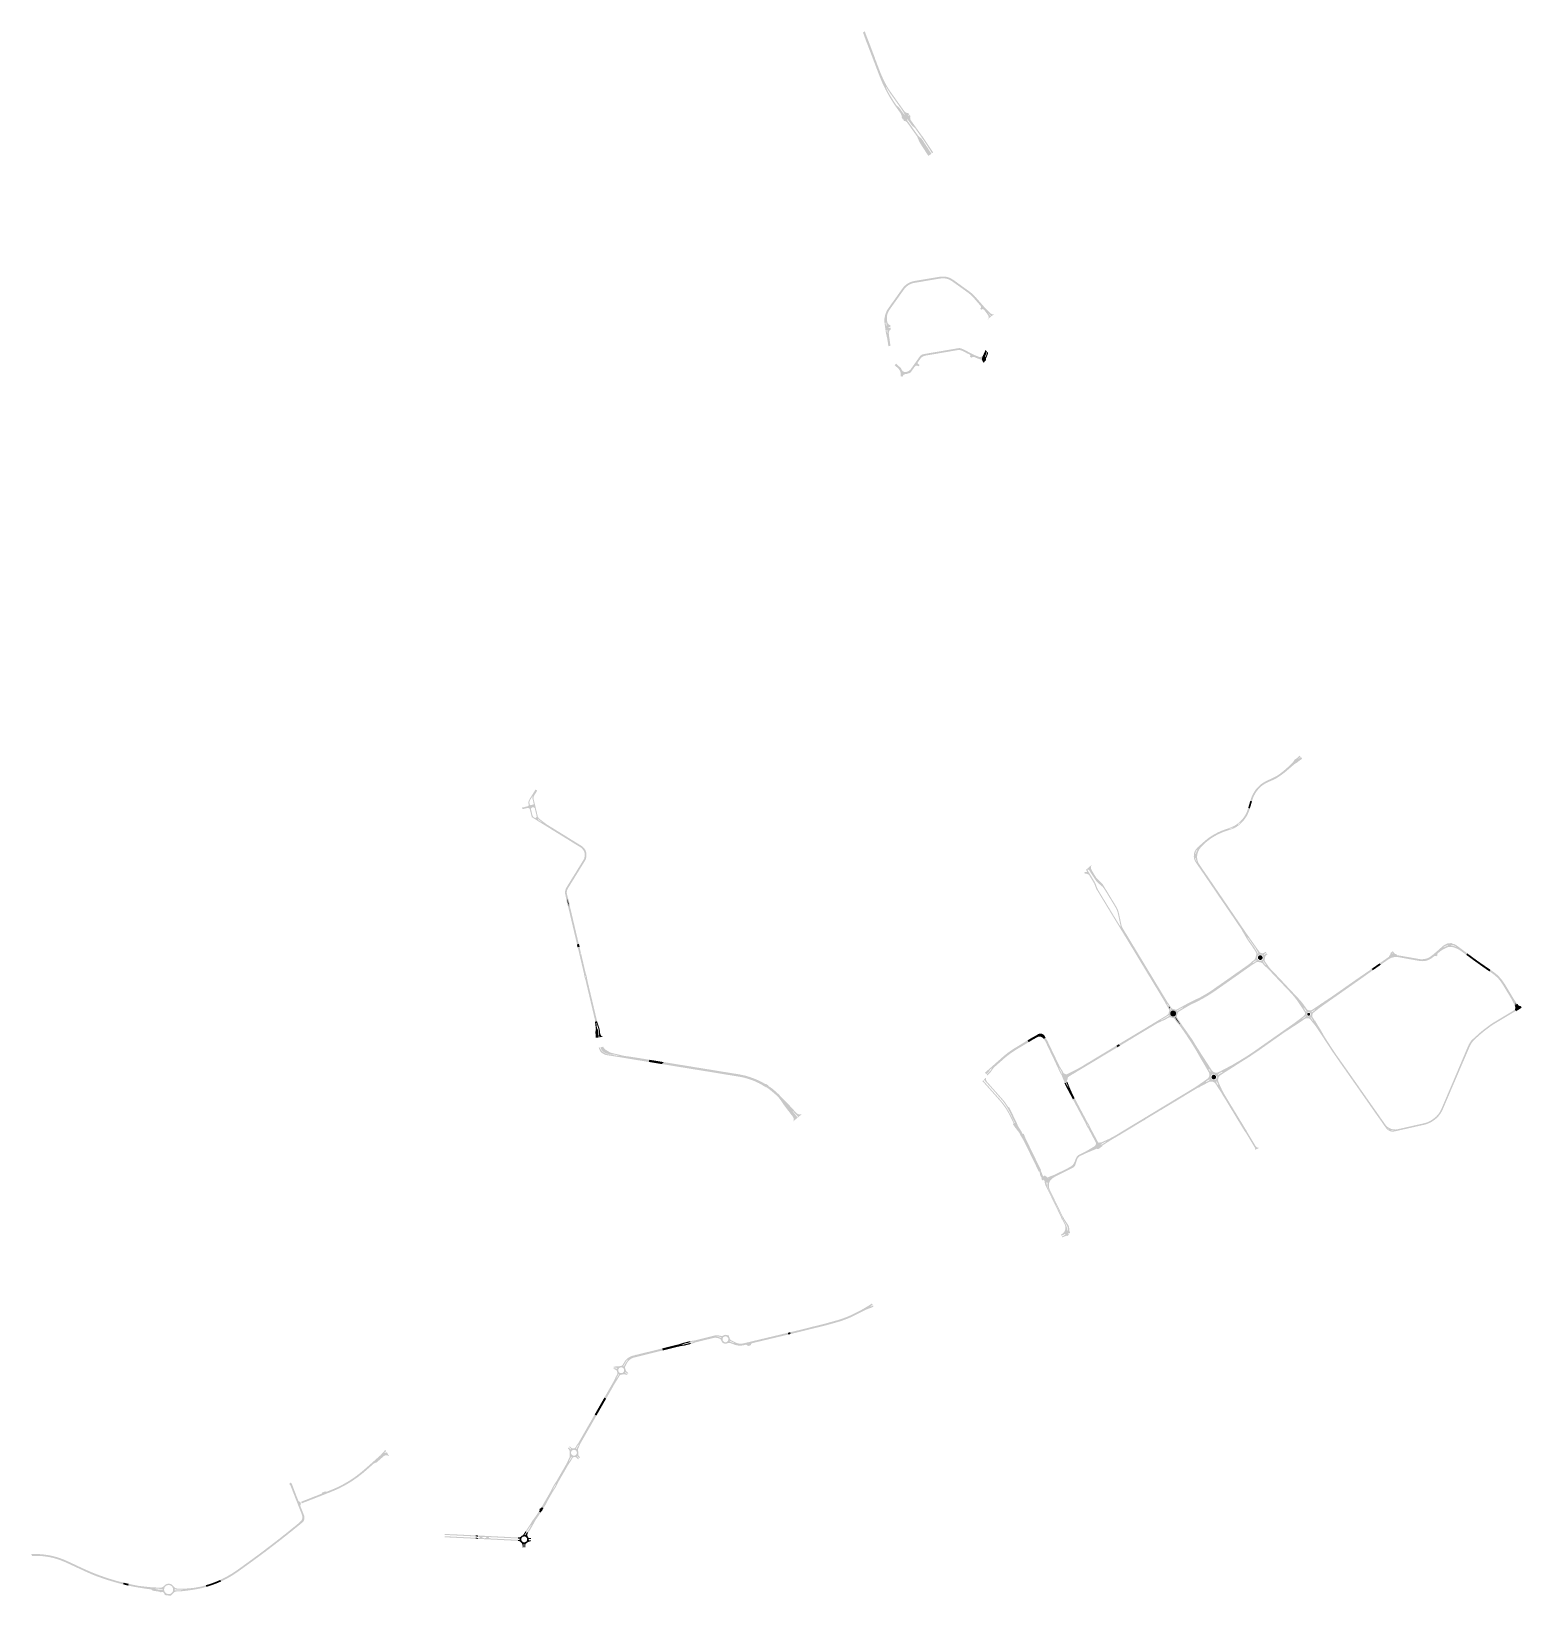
# Model space of a CAD drawing. Header units: inches. Extents: x 96691 to 101795, y 436648 to 442008.
import ezdxf

# ---------------------------------------------------------------- set-up
doc = ezdxf.new("R2010")
doc.units = ezdxf.units.IN
doc.header["$MEASUREMENT"] = 0

msp = doc.modelspace()

# ---------------------------------------------------------------- hatches: boundary and pattern name
for points in [[(99613.4, 441814), (99612.4, 441816.1), (99611.1, 441818.8), (99609.8, 441821.5), (99608.5, 441824.2), (99607.2, 441827), (99606, 441829.7), (99603.6, 441835.3), (99601.3, 441840.8), (99597.8, 441849.2), (99596.3, 441852.9), (99595.9, 441852.8), (99595.7, 441853.3), (99596, 441853.9), (99594.7, 441857), (99590.1, 441869), (99587.9, 441874.9), (99587.4, 441874.7), (99587.2, 441875.2), (99587.5, 441875.8), (99579.1, 441897.8), (99578.7, 441897.6), (99578.5, 441898.1), (99578.8, 441898.7), (99578.3, 441900), (99574.1, 441910.9), (99573.7, 441911.3), (99574, 441911.4), (99573.7, 441912.1), (99570.7, 441919.9), (99567.8, 441927.5), (99567.6, 441928), (99562.1, 441942.3), (99562.1, 441942.4), (99560.3, 441947), (99554.7, 441961.7), (99554.4, 441962.3), (99551.8, 441969.1), (99548.8, 441977), (99548.5, 441977.7), (99548.6, 441977.7), (99547.3, 441981.7), (99544.9, 441987.8), (99543.9, 441990.4), (99540.5, 442000), (99539.3, 442003.2), (99545.1, 442007.6), (99547.2, 442002), (99547.7, 442000.5), (99550.8, 441992.6), (99553.2, 441985.8), (99554.5, 441983), (99554.6, 441982.9), (99555.1, 441981.7), (99558.1, 441973.7), (99560.6, 441967), (99560.9, 441966.4), (99566.5, 441951.7), (99568.2, 441947), (99568.3, 441946.9), (99573.7, 441932.6), (99573.9, 441932.1), (99576.9, 441924.3), (99579.9, 441916.4), (99579.9, 441916.2), (99579.9, 441916), (99579.9, 441915.4), (99580.2, 441914.6), (99583.9, 441904.8), (99584.6, 441904.5), (99584.8, 441904), (99584.3, 441903.8), (99585.8, 441900), (99587.3, 441896), (99587.9, 441895.7), (99588.1, 441895.2), (99587.7, 441895), (99596.1, 441873), (99596.7, 441872.8), (99596.9, 441872.3), (99596.5, 441872.1), (99596.7, 441871.6), (99598.2, 441867.4), (99599.7, 441863.7), (99600.9, 441860.9), (99604.5, 441852.6), (99605.9, 441849.5), (99606.5, 441849.3), (99606.7, 441848.8), (99606.3, 441848.6), (99607.5, 441845.8), (99608.8, 441843.1), (99610.1, 441840.4), (99611.6, 441837.3), (99612.2, 441837), (99612.5, 441836.6), (99612, 441836.3), (99613.8, 441832.8), (99615.2, 441830.1), (99616.9, 441827), (99617.5, 441826.9), (99617.8, 441826.4), (99617.4, 441826.2), (99618.8, 441823.5), (99620.3, 441820.9), (99621.8, 441818.5), (99617.8, 441816.2), (99613.4, 441814)], [(99637.8, 441778.5), (99643.7, 441769.2), (99645.3, 441766.6), (99646.7, 441764.6), (99647.3, 441764.5), (99647.6, 441764), (99647.2, 441763.8), (99648.8, 441761.2), (99650.6, 441758.8), (99652.2, 441756.3), (99653.5, 441754.5), (99653.8, 441754.2), (99662.1, 441746.6), (99662.8, 441745.9), (99663.1, 441745.6), (99663.5, 441745.3), (99663.8, 441744.9), (99664.4, 441744.2), (99664.7, 441743.9), (99664.9, 441743.6), (99665.2, 441743.2), (99665.4, 441742.9), (99666, 441742.1), (99675.4, 441728.9), (99676.3, 441727.7), (99669.8, 441723), (99669.9, 441723.5), (99669.8, 441723.6), (99668.8, 441725.2), (99655.1, 441744.4), (99650.4, 441751.1), (99647, 441756.1), (99645.4, 441758.6), (99642, 441763.7), (99638.8, 441768.8), (99637.2, 441771.3), (99635.6, 441773.9), (99632.5, 441779), (99631, 441781.6), (99629.4, 441784.2), (99625, 441792), (99620.6, 441800), (99619.2, 441802.7), (99617.7, 441805.3), (99616.3, 441808), (99613.4, 441814), (99617.5, 441816.1), (99617.4, 441815.4), (99621.5, 441807.1), (99622.9, 441804.4), (99624.5, 441801.4), (99625.1, 441801.3), (99625.4, 441800.9), (99625, 441800.6), (99627.9, 441795.3), (99630.9, 441790.1), (99634, 441784.9), (99635.8, 441781.9), (99636.4, 441781.8), (99636.7, 441781.3), (99636.2, 441781.1), (99637.8, 441778.5)], [(99666.8, 441753.5), (99668.7, 441750.8), (99680.7, 441734.1), (99682.2, 441732), (99678.3, 441729.2), (99677.6, 441730.6), (99676.8, 441732), (99675.9, 441733.4), (99675.1, 441734.7), (99670.8, 441741), (99666.9, 441746.6), (99665.6, 441748.4), (99641.7, 441782), (99639.9, 441784.5), (99638.2, 441786.9), (99636.4, 441789.4), (99632.9, 441794.3), (99631.2, 441796.7), (99629.5, 441799.2), (99627.9, 441801.7), (99626.2, 441804.3), (99623.7, 441808.2), (99622.9, 441809.3), (99618.8, 441815.9), (99618.5, 441816.3), (99618, 441816.3), (99621.8, 441818.5), (99622.1, 441818), (99622.7, 441817.8), (99623.1, 441817.4), (99622.6, 441817.1), (99626.2, 441811.4), (99626.4, 441811.1), (99631.3, 441803.5), (99633, 441801), (99634.5, 441799.1), (99635, 441799), (99635.4, 441798.5), (99635, 441798.3), (99636.7, 441795.8), (99644.5, 441784.8), (99645.2, 441784.7), (99645.5, 441784.3), (99645.1, 441784), (99656.4, 441768.1), (99657.1, 441768), (99657.4, 441767.6), (99657, 441767.3), (99666.8, 441753.5)], [(99763, 441580.5), (99736.4, 441621.8), (99734.1, 441625.3), (99732.3, 441628.8), (99731.2, 441631.2), (99730.3, 441633.2), (99728.5, 441637.8), (99726.9, 441641.5), (99725.3, 441645.2), (99723.6, 441648.4), (99722.1, 441650.3), (99714.2, 441661.6), (99707.5, 441670.8), (99700.4, 441681), (99689.9, 441695.6), (99689.4, 441696.3), (99689, 441696.7), (99688.9, 441696.8), (99688.6, 441696.8), (99688.4, 441696.8), (99688.2, 441696.7), (99688, 441697), (99687.1, 441698.1), (99686.3, 441698.7), (99685.6, 441699.2), (99684, 441699.9), (99683.5, 441700.1), (99683, 441700.2), (99682.5, 441700.3), (99682.2, 441700.4), (99679.7, 441700.5), (99676.8, 441704.7), (99676.9, 441704.8), (99677, 441704.8), (99677.1, 441704.9), (99677.1, 441705), (99677.2, 441705.2), (99677.3, 441705.4), (99677.3, 441705.5), (99677.3, 441705.7), (99677.3, 441705.9), (99677.2, 441706.2), (99677, 441706.4), (99676.7, 441706.6), (99676.4, 441706.6), (99676, 441706.6), (99675.7, 441706.5), (99675.5, 441706.3), (99671.9, 441711.7), (99672, 441712.2), (99672.1, 441712.8), (99672.2, 441713.4), (99672.3, 441714), (99672.4, 441714.3), (99672.3, 441714.9), (99672.2, 441715.7), (99672.1, 441716.6), (99671.9, 441717.5), (99671.7, 441718.3), (99671.4, 441719), (99671.2, 441719.6), (99670.8, 441720.4), (99670.4, 441721.2), (99669.4, 441722.7), (99676.3, 441727.7), (99680.6, 441722), (99681.2, 441721.3), (99681.5, 441720.9), (99681.5, 441720.8), (99681.6, 441720.8), (99681.7, 441720.8), (99681.8, 441720.8), (99681.9, 441720.8), (99681.9, 441720.8), (99682, 441720.8), (99682.1, 441720.8), (99690.4, 441705.5), (99690.4, 441705.5), (99690.3, 441705.4), (99690.2, 441705.4), (99690.1, 441705.3), (99690.1, 441705.3), (99690, 441705.1), (99690, 441705.1), (99689.9, 441704.9), (99689.9, 441704.8), (99689.9, 441704.8), (99689.9, 441704.7), (99689.9, 441704.7), (99689.9, 441704.6), (99689.9, 441704.6), (99689.9, 441704.5), (99691.1, 441701.8), (99691.3, 441701.5), (99692.5, 441699.8), (99703.7, 441684.1), (99718, 441664), (99726.6, 441652), (99727.3, 441651.2), (99728, 441650.4), (99728.6, 441649.6), (99729.3, 441648.8), (99730.1, 441647.9), (99730.8, 441647.2), (99731.5, 441646.5), (99732.3, 441645.8), (99733.1, 441645.1), (99733.9, 441644.5), (99735.1, 441643.5), (99736.6, 441642.2), (99737.1, 441641.7), (99737.6, 441641.3), (99738.1, 441640.8), (99738.5, 441640.3), (99739, 441639.9), (99739.5, 441639.4), (99739.9, 441638.9), (99740.3, 441638.4), (99740.8, 441637.9), (99741.2, 441637.4), (99741.6, 441636.8), (99742, 441636.3), (99745, 441632.3), (99747.3, 441628.7), (99761.8, 441606.3), (99773.7, 441587.9), (99763, 441580.5)], [(99779.5, 441592.3), (99775.6, 441589.9), (99771.6, 441596.1), (99757.6, 441618), (99749.6, 441630.2), (99744.8, 441637.1), (99738.5, 441646.2), (99735, 441651.1), (99722.7, 441668.3), (99717.5, 441675.7), (99717.3, 441675.9), (99717.1, 441676.1), (99717, 441676.4), (99716.8, 441676.6), (99716.6, 441676.8), (99716.5, 441677), (99716.3, 441677.2), (99716.1, 441677.4), (99715.9, 441677.5), (99715.7, 441677.7), (99715.5, 441677.9), (99715.3, 441678.1), (99715.1, 441678.3), (99714.9, 441678.4), (99714.7, 441678.6), (99714.5, 441678.8), (99714.3, 441678.9), (99714.1, 441679.1), (99713.9, 441679.3), (99713.7, 441679.4), (99713.5, 441679.6), (99713.2, 441679.7), (99713, 441679.9), (99712.8, 441680), (99712.6, 441680.1), (99712.1, 441680.4), (99711.9, 441680.5), (99711.6, 441680.6), (99711.4, 441680.8), (99711.2, 441680.9), (99710.9, 441681), (99710.7, 441681.2), (99710.5, 441681.3), (99710.3, 441681.5), (99710.1, 441681.6), (99709.9, 441681.8), (99709.7, 441681.9), (99709.5, 441682.1), (99709.3, 441682.3), (99709.1, 441682.4), (99708.9, 441682.6), (99708.7, 441682.8), (99708.5, 441683), (99708.3, 441683.2), (99708.1, 441683.3), (99707.9, 441683.5), (99707.7, 441683.7), (99707.6, 441683.9), (99707.4, 441684.1), (99707.2, 441684.3), (99707.1, 441684.5), (99706.9, 441684.7), (99706.1, 441685.8), (99695.5, 441700.7), (99694.9, 441701.6), (99693.7, 441703.2), (99693.5, 441703.6), (99691.5, 441705.4), (99691.5, 441705.4), (99691.5, 441705.4), (99691.5, 441705.4), (99691.5, 441705.4), (99691.4, 441705.4), (99691.4, 441705.4), (99691.4, 441705.4), (99691.4, 441705.4), (99691.4, 441705.5), (99691.4, 441705.5), (99691.4, 441705.5), (99691.3, 441705.5), (99691.3, 441705.5), (99691.3, 441705.5), (99691.3, 441705.5), (99691.3, 441705.5), (99691.3, 441705.5), (99691.2, 441705.5), (99691.2, 441705.5), (99691.2, 441705.5), (99691.2, 441705.5), (99691.2, 441705.5), (99691.2, 441705.6), (99691.2, 441705.6), (99691.1, 441705.6), (99691.1, 441705.6), (99691.1, 441705.6), (99691.1, 441705.6), (99691.1, 441705.6), (99691.1, 441705.6), (99691, 441705.6), (99691, 441705.6), (99691, 441705.6), (99691, 441705.6), (99691, 441705.6), (99691, 441705.6), (99690.9, 441705.6), (99690.9, 441705.6), (99690.9, 441705.6), (99690.9, 441705.6), (99690.9, 441705.6), (99690.9, 441705.6), (99690.8, 441705.6), (99690.8, 441705.6), (99690.8, 441705.6), (99690.8, 441705.6), (99690.8, 441705.6), (99690.8, 441705.6), (99690.7, 441705.6), (99690.7, 441705.6), (99690.7, 441705.6), (99690.7, 441705.6), (99690.7, 441705.6), (99690.7, 441705.6), (99690.6, 441705.6), (99690.6, 441705.6), (99690.6, 441705.6), (99690.6, 441705.6), (99690.6, 441705.6), (99690.6, 441705.6), (99690.6, 441705.6), (99690.5, 441705.6), (99690.5, 441705.5), (99690.5, 441705.5), (99690.5, 441705.5), (99690.5, 441705.5), (99690.5, 441705.5), (99690.4, 441705.5), (99690.4, 441705.5), (99690.4, 441705.5), (99690.4, 441705.5), (99690.4, 441705.5), (99682.1, 441720.8), (99682.1, 441720.8), (99682.1, 441720.8), (99682.1, 441720.8), (99682.1, 441720.8), (99682.1, 441720.8), (99682.1, 441720.8), (99682.1, 441720.8), (99682.1, 441720.8), (99682.1, 441720.8), (99682.1, 441720.9), (99682.1, 441720.9), (99682.1, 441720.9), (99682.2, 441720.9), (99682.2, 441720.9), (99682.2, 441720.9), (99682.2, 441720.9), (99682.2, 441720.9), (99682.2, 441720.9), (99682.2, 441720.9), (99682.2, 441720.9), (99682.2, 441720.9), (99682.2, 441720.9), (99682.2, 441720.9), (99682.2, 441720.9), (99682.2, 441720.9), (99682.2, 441720.9), (99682.2, 441721), (99682.2, 441721), (99682.2, 441721), (99682.2, 441721), (99682.3, 441721), (99682.3, 441721), (99682.3, 441721), (99682.3, 441721), (99682.3, 441721), (99682.3, 441721), (99682.3, 441721), (99682.3, 441721), (99682.3, 441721), (99682.3, 441721), (99682.3, 441721.1), (99682.3, 441721.1), (99682.3, 441721.1), (99682.3, 441721.1), (99682.3, 441721.1), (99682.3, 441721.1), (99682.3, 441721.1), (99682.3, 441721.1), (99682.3, 441721.1), (99682.3, 441721.1), (99682.3, 441721.1), (99682.3, 441721.1), (99682.3, 441721.1), (99682.3, 441721.2), (99682.3, 441721.2), (99682.3, 441721.2), (99682.3, 441721.2), (99682.3, 441721.2), (99682.3, 441721.2), (99682.3, 441721.2), (99682.3, 441721.2), (99682.3, 441721.2), (99682.3, 441721.2), (99682.3, 441721.2), (99682.3, 441721.2), (99682.3, 441721.3), (99682.3, 441721.3), (99682.3, 441721.3), (99682.3, 441721.3), (99682.3, 441721.3), (99682.3, 441721.3), (99682.3, 441721.3), (99682.3, 441721.3), (99682.3, 441721.3), (99682.3, 441721.3), (99682.3, 441721.3), (99682.3, 441721.3), (99682.3, 441721.3), (99682.3, 441721.4), (99682.3, 441721.4), (99682.3, 441721.4), (99682.3, 441721.4), (99682.3, 441721.4), (99682.3, 441721.4), (99682.3, 441721.4), (99682.3, 441721.4), (99682.3, 441721.4), (99682.3, 441721.4), (99682.3, 441721.4), (99682.3, 441721.4), (99682.3, 441721.4), (99682.3, 441721.5), (99680.5, 441724.9), (99679.5, 441727), (99678.3, 441729.2), (99678.3, 441729.2), (99682.2, 441732), (99682.3, 441731.9), (99682.4, 441731.8), (99682.5, 441731.7), (99682.6, 441731.6), (99682.7, 441731.5), (99682.8, 441731.4), (99683, 441731.3), (99683.1, 441731.2), (99683.2, 441731.1), (99683.3, 441731), (99683.4, 441730.9), (99683.5, 441730.8), (99683.7, 441730.8), (99683.8, 441730.7), (99683.9, 441730.6), (99684, 441730.5), (99684.2, 441730.4), (99684.3, 441730.4), (99686.8, 441728.9), (99687, 441728.8), (99687.1, 441728.7), (99687.3, 441728.6), (99687.5, 441728.5), (99687.7, 441728.4), (99687.8, 441728.3), (99688, 441728.3), (99688.2, 441728.2), (99688.4, 441728.1), (99688.6, 441728), (99688.8, 441728), (99689, 441727.9), (99689.1, 441727.9), (99689.3, 441727.8), (99689.5, 441727.8), (99689.7, 441727.7), (99689.8, 441727.7), (99689.8, 441727.7), (99694.1, 441727.3), (99694.1, 441727.3), (99694.1, 441727.3), (99694.1, 441727.3), (99694.1, 441727.3), (99694.1, 441727.3), (99694.1, 441727.2), (99694.1, 441727.2), (99694.1, 441727.2), (99694.1, 441727.2), (99694.1, 441727.2), (99694.1, 441727.2), (99694.1, 441727.2), (99694.2, 441727.2), (99694.2, 441727.2), (99694.2, 441727.2), (99694.2, 441727.2), (99694.2, 441727.2), (99694.2, 441727.2), (99694.2, 441727.2), (99694.2, 441727.2), (99694.2, 441727.2), (99694.2, 441727.2), (99694.2, 441727.2), (99694.2, 441727.2), (99694.2, 441727.1), (99694.2, 441727.1), (99694.2, 441727.1), (99694.3, 441727.1), (99694.3, 441727.1), (99694.3, 441727.1), (99694.3, 441727.1), (99694.3, 441727.1), (99694.3, 441727.1), (99694.3, 441727.1), (99694.3, 441727.1), (99694.3, 441727.1), (99694.3, 441727.1), (99694.3, 441727.1), (99694.3, 441727.1), (99694.3, 441727.1), (99694.4, 441727.1), (99694.4, 441727.1), (99694.4, 441727.1), (99694.4, 441727.1), (99694.4, 441727.1), (99694.4, 441727.1), (99694.4, 441727.1), (99694.4, 441727.1), (99694.4, 441727.1), (99694.4, 441727.1), (99694.4, 441727.1), (99694.4, 441727.1), (99694.4, 441727.1), (99694.5, 441727.1), (99694.5, 441727.1), (99694.5, 441727.1), (99694.5, 441727.1), (99694.5, 441727.1), (99694.5, 441727.1), (99697.8, 441722.5), (99695.5, 441721.1), (99694.3, 441720.2), (99694.3, 441720.2), (99694.3, 441720.2), (99694.3, 441720.2), (99694.3, 441720.2), (99694.3, 441720.2), (99694.3, 441720.2), (99694.3, 441720.2), (99694.3, 441720.2), (99694.2, 441720.2), (99694.2, 441720.2), (99694.2, 441720.2), (99694.2, 441720.2), (99694.2, 441720.2), (99694.2, 441720.2), (99694.2, 441720.1), (99694.2, 441720.1), (99694.2, 441720.1), (99694.2, 441720.1), (99694.2, 441720.1), (99694.2, 441720.1), (99694.2, 441720.1), (99694.2, 441720.1), (99694.2, 441720.1), (99694.2, 441720.1), (99694.2, 441720.1), (99694.2, 441720.1), (99694.2, 441720.1), (99694.2, 441720.1), (99694.2, 441720.1), (99694.2, 441720), (99694.1, 441720), (99694.1, 441720), (99694.1, 441720), (99694.1, 441720), (99694.1, 441720), (99694.1, 441720), (99694.1, 441720), (99694.1, 441720), (99694.1, 441720), (99694.1, 441720), (99694.1, 441720), (99694.1, 441720), (99694.1, 441720), (99694.1, 441719.9), (99694.1, 441719.9), (99694.1, 441719.9), (99694.1, 441719.9), (99694.1, 441719.9), (99694.1, 441719.9), (99694.1, 441719.9), (99694.1, 441719.9), (99694.1, 441719.9), (99694.1, 441719.9), (99694.1, 441719.9), (99694.1, 441719.9), (99694.1, 441719.9), (99694.1, 441719.9), (99694.1, 441719.8), (99694.1, 441719.8), (99694.1, 441719.8), (99694.1, 441719.8), (99694.1, 441719.8), (99694.1, 441719.8), (99694.1, 441719.8), (99694.1, 441719.8), (99694.1, 441719.8), (99694.1, 441719.8), (99694.1, 441719.8), (99694.1, 441719.8), (99694.1, 441719.8), (99694.1, 441719.7), (99694.1, 441719.7), (99694.1, 441719.7), (99694.1, 441719.7), (99694.1, 441719.7), (99694.1, 441719.7), (99694.1, 441719.7), (99694.1, 441719.7), (99694.1, 441719.7), (99694.1, 441719.7), (99694.1, 441719.7), (99694.1, 441719.7), (99694.1, 441719.7), (99694.1, 441719.6), (99694.1, 441719.6), (99694.2, 441719.6), (99694.2, 441719.6), (99694.2, 441719.6), (99694.2, 441719.6), (99694.2, 441719.6), (99694.2, 441719.6), (99694.2, 441719.6), (99694.2, 441719.6), (99694.2, 441719.6), (99694.2, 441719.6), (99694.2, 441719.6), (99694.2, 441719.6), (99694.2, 441719.6), (99694.2, 441719.6), (99694.2, 441719.5), (99694.5, 441719.1), (99695, 441718.5), (99695, 441718.5), (99695, 441718.5), (99695, 441718.5), (99695, 441718.4), (99695, 441718.4), (99695, 441718.4), (99695, 441718.4), (99695, 441718.4), (99695, 441718.4), (99695, 441718.4), (99695, 441718.4), (99695, 441718.4), (99695, 441718.4), (99695, 441718.4), (99695, 441718.4), (99695, 441718.4), (99695, 441718.4), (99695, 441718.4), (99695.1, 441718.4), (99695.1, 441718.4), (99695.1, 441718.3), (99695.1, 441718.3), (99695.1, 441718.3), (99695.1, 441718.3), (99695.1, 441718.3), (99695.1, 441718.3), (99695.1, 441718.3), (99695.1, 441718.3), (99695.1, 441718.3), (99695.1, 441718.3), (99695.1, 441718.3), (99695.1, 441718.3), (99695.1, 441718.3), (99695.1, 441718.3), (99695.1, 441718.3), (99695.2, 441718.3), (99695.2, 441718.3), (99695.2, 441718.3), (99695.2, 441718.3), (99695.2, 441718.3), (99695.2, 441718.3), (99695.2, 441718.3), (99695.2, 441718.3), (99695.2, 441718.3), (99695.2, 441718.3), (99695.2, 441718.3), (99695.2, 441718.3), (99695.2, 441718.3), (99695.2, 441718.3), (99695.3, 441718.2), (99695.3, 441718.2), (99695.3, 441718.2), (99695.3, 441718.2), (99695.3, 441718.2), (99695.3, 441718.2), (99695.3, 441718.2), (99695.3, 441718.2), (99695.3, 441718.2), (99695.3, 441718.2), (99695.3, 441718.2), (99695.3, 441718.2), (99695.3, 441718.2), (99695.3, 441718.2), (99695.4, 441718.2), (99695.4, 441718.2), (99695.4, 441718.2), (99695.4, 441718.2), (99695.4, 441718.2), (99695.4, 441718.2), (99695.4, 441718.2), (99695.4, 441718.2), (99695.4, 441718.2), (99695.4, 441718.2), (99695.4, 441718.2), (99695.4, 441718.2), (99695.4, 441718.2), (99695.5, 441718.2), (99695.5, 441718.2), (99695.5, 441718.2), (99695.5, 441718.2), (99695.5, 441718.3), (99695.5, 441718.3), (99695.5, 441718.3), (99695.5, 441718.3), (99695.5, 441718.3), (99695.5, 441718.3), (99695.5, 441718.3), (99695.5, 441718.3), (99695.5, 441718.3), (99695.5, 441718.3), (99695.5, 441718.3), (99695.6, 441718.3), (99695.6, 441718.3), (99695.6, 441718.3), (99695.6, 441718.3), (99695.6, 441718.3), (99695.6, 441718.3), (99695.6, 441718.3), (99695.6, 441718.3), (99695.6, 441718.3), (99695.6, 441718.3), (99695.6, 441718.3), (99695.6, 441718.3), (99695.6, 441718.3), (99695.6, 441718.3), (99695.6, 441718.3), (99695.6, 441718.3), (99695.7, 441718.3), (99695.7, 441718.3), (99696.8, 441719.2), (99698.9, 441720.9), (99701.7, 441716.6), (99700.8, 441713.2), (99700.8, 441712.9), (99700.8, 441712.5), (99700.8, 441712.2), (99700.7, 441711.9), (99700.7, 441711.5), (99700.7, 441711.2), (99700.7, 441710.9), (99700.7, 441710.5), (99700.8, 441710.2), (99700.8, 441709.9), (99700.8, 441709.6), (99700.8, 441709.2), (99700.9, 441708.9), (99700.9, 441708.6), (99701.4, 441706.2), (99701.5, 441706), (99701.6, 441705.8), (99701.6, 441705.6), (99701.7, 441705.4), (99701.8, 441705.2), (99701.9, 441705), (99702, 441704.8), (99702.1, 441704.6), (99702.2, 441704.4), (99702.3, 441704.2), (99702.4, 441704), (99702.5, 441703.8), (99702.6, 441703.6), (99702.7, 441703.4), (99702.8, 441703.2), (99703, 441703), (99703.1, 441702.8), (99703.2, 441702.6), (99703.3, 441702.4), (99703.5, 441702.2), (99705.4, 441699.5), (99714.3, 441687), (99726.4, 441670.1), (99727.4, 441668.6), (99735.2, 441657.7), (99738, 441653.8), (99739.7, 441651.4), (99740.1, 441650.8), (99740.6, 441650.1), (99741, 441649.5), (99741.5, 441648.9), (99742, 441648.3), (99742.4, 441647.8), (99742.9, 441647.2), (99743.5, 441646.6), (99777.2, 441595.9), (99778.2, 441594.2), (99779.5, 441592.4), (99779.5, 441592.3)], [(99653.7, 441086.6), (99648.6, 441090.2), (99661.4, 441108.3), (99668.7, 441118.6), (99671.6, 441122.5), (99675.1, 441127.4), (99678.2, 441131.3), (99679.9, 441133.1), (99682, 441135.2), (99683.9, 441137), (99685.9, 441138.7), (99687.9, 441140.2), (99690, 441141.7), (99691.9, 441143.1), (99694, 441144.4), (99695.9, 441145.5), (99698.1, 441146.6), (99700.9, 441147.9), (99703.8, 441149), (99706.8, 441150), (99709.7, 441150.8), (99712.6, 441151.4), (99715.8, 441152.1), (99719.4, 441152.7), (99726.1, 441153.8), (99760.3, 441159.5), (99760.3, 441159.5), (99797.9, 441165.8), (99801.2, 441166.4), (99804, 441166.8), (99806.6, 441167.1), (99810.1, 441167.4), (99812.4, 441167.4), (99814.4, 441167.4), (99815.8, 441167.4), (99819.7, 441167.1), (99823.6, 441166.6), (99827.4, 441165.8), (99831.1, 441164.6), (99833.8, 441163.7), (99836.7, 441162.4), (99839.5, 441161.1), (99842.1, 441159.7), (99844.8, 441158.1), (99847.3, 441156.6), (99849.8, 441155), (99858, 441149.1), (99872.3, 441138.7), (99892.4, 441124.2), (99904.3, 441115.7), (99900.6, 441110.6), (99888.9, 441119.2), (99868.6, 441133.8), (99852.5, 441145.3), (99847.2, 441149.1), (99843.7, 441151.5), (99840.6, 441153.4), (99837.6, 441155.1), (99834.4, 441156.7), (99831, 441158.1), (99827.7, 441159.2), (99825.3, 441159.8), (99822, 441160.5), (99819.6, 441160.8), (99816.6, 441161.2), (99815.2, 441161.2), (99813.1, 441161.2), (99811.2, 441161.2), (99807.8, 441161), (99804.1, 441160.5), (99802.7, 441160.3), (99761.3, 441153.4), (99721, 441146.6), (99714.8, 441145.5), (99712.3, 441145), (99709.9, 441144.4), (99708, 441143.9), (99705.8, 441143.1), (99701.5, 441141.4), (99699.3, 441140.3), (99697.2, 441139.1), (99694.8, 441137.6), (99693.2, 441136.5), (99691.4, 441135.1), (99689.6, 441133.7), (99687.7, 441132), (99686.1, 441130.6), (99684.4, 441128.9), (99683.2, 441127.6), (99682, 441126.3), (99680.7, 441124.6), (99678.5, 441121.6), (99676.9, 441119.4), (99653.7, 441086.6)], [(99820.9, 440908), (99782, 440901.3), (99778.8, 440900.8), (99777.6, 440900.6), (99775.5, 440900.2), (99770.6, 440899.4), (99765.1, 440898.5), (99761.6, 440897.9), (99754.5, 440896.7), (99752.5, 440896.3), (99752, 440896.2), (99751.5, 440896.1), (99750.9, 440895.9), (99750.4, 440895.8), (99749.8, 440895.6), (99749.3, 440895.4), (99748.8, 440895.3), (99748.3, 440895.1), (99747.7, 440894.9), (99747.2, 440894.7), (99746.7, 440894.4), (99746.2, 440894.2), (99745.7, 440894), (99745.2, 440893.7), (99744.8, 440893.5), (99744.5, 440893.4), (99744.1, 440893.2), (99743.8, 440893), (99743.5, 440892.9), (99743.1, 440892.7), (99742.8, 440892.5), (99742.5, 440892.3), (99742.2, 440892.1), (99741.9, 440891.9), (99741.6, 440891.7), (99741.2, 440891.4), (99740.9, 440891.2), (99740.6, 440891), (99740.4, 440890.8), (99740.1, 440890.5), (99739.8, 440890.3), (99739.5, 440890), (99739.2, 440889.8), (99738.9, 440889.5), (99738.7, 440889.2), (99738.4, 440889), (99738.1, 440888.7), (99737.8, 440888.4), (99737.6, 440888.1), (99737.3, 440887.8), (99737.1, 440887.4), (99736.8, 440887.1), (99736.6, 440886.8), (99736.3, 440886.5), (99736.1, 440886.2), (99734.6, 440884), (99729.8, 440877.3), (99727.7, 440874.4), (99727.1, 440873.5), (99726.9, 440873.3), (99726.7, 440872.9), (99726.5, 440872.6), (99726.4, 440872.1), (99726.3, 440871.8), (99726.3, 440871.4), (99726.3, 440871), (99726.3, 440870.7), (99726.3, 440870.3), (99726.4, 440869.9), (99726.6, 440869.6), (99726.7, 440869.2), (99726.9, 440868.9), (99727.1, 440868.6), (99727.4, 440868.4), (99727.7, 440868), (99732.2, 440864.8), (99733, 440864.3), (99729.6, 440859.4), (99728.5, 440860.2), (99727.5, 440860.9), (99726.9, 440861.2), (99726.3, 440861.5), (99725.6, 440861.7), (99725, 440861.9), (99724.4, 440862), (99723.8, 440862.1), (99723.2, 440862.1), (99722.5, 440862.1), (99721.8, 440862), (99721.1, 440861.8), (99720.4, 440861.6), (99719.8, 440861.3), (99719.2, 440860.9), (99718.6, 440860.5), (99718.1, 440860.2), (99717.7, 440859.9), (99717.3, 440859.5), (99717, 440859.2), (99716.6, 440858.8), (99716.3, 440858.4), (99715.5, 440857.4), (99712.5, 440853.1), (99707.9, 440846.6), (99704.3, 440841.5), (99704.1, 440841.2), (99703.9, 440841), (99703.7, 440840.7), (99703.6, 440840.4), (99703.5, 440840.2), (99703.3, 440839.9), (99703.1, 440839.7), (99702.9, 440839.5), (99702.4, 440839.1), (99701.8, 440838.7), (99701.3, 440838.4), (99700.8, 440838), (99700.3, 440837.7), (99699.7, 440837.4), (99699.3, 440837.1), (99698.6, 440836.7), (99697.8, 440836.3), (99697, 440836), (99696.6, 440835.7), (99696, 440835.5), (99695.7, 440835.4), (99695.5, 440835.4), (99695.1, 440835.4), (99694.5, 440835.3), (99694, 440835.2), (99692.7, 440834.7), (99692.2, 440834.6), (99691.8, 440834.5), (99691.3, 440834.3), (99690.8, 440834.2), (99690.3, 440834.1), (99689.8, 440834), (99688.7, 440833.8), (99685.8, 440833.4), (99685.4, 440833.3), (99684.9, 440833.2), (99684.3, 440833.1), (99683.8, 440833), (99683.3, 440832.8), (99682.8, 440832.7), (99682.2, 440832.5), (99681.9, 440832.4), (99680.4, 440831.8), (99679.9, 440831.5), (99679.5, 440831.2), (99679, 440830.9), (99678.5, 440830.6), (99678.1, 440830.2), (99677.6, 440829.7), (99677, 440829.1), (99676.7, 440828.6), (99676.3, 440828.1), (99676, 440827.4), (99675.7, 440826.8), (99675.4, 440826), (99674.8, 440824.1), (99667.8, 440825.5), (99667.9, 440826), (99668, 440826.5), (99668.1, 440826.9), (99668.2, 440827.4), (99668.3, 440827.9), (99668.4, 440828.3), (99668.4, 440828.8), (99668.5, 440829.3), (99668.5, 440829.7), (99668.6, 440830.2), (99668.6, 440830.7), (99668.6, 440831.1), (99668.6, 440831.6), (99668.7, 440832.1), (99668.7, 440832.6), (99668.6, 440833), (99668.6, 440833.5), (99668.6, 440834), (99668.6, 440834.4), (99668.5, 440834.9), (99668.5, 440835.4), (99668.4, 440835.8), (99668.4, 440836.3), (99668.3, 440836.8), (99668.2, 440837.2), (99668.1, 440837.7), (99668, 440838.2), (99667.9, 440838.6), (99667.8, 440839.1), (99667.7, 440839.5), (99667.5, 440840), (99667.4, 440840.4), (99667.3, 440840.9), (99667.1, 440841.3), (99666.9, 440841.8), (99666.8, 440842.2), (99666.6, 440842.7), (99666.4, 440843.1), (99666.2, 440843.5), (99666, 440844), (99665.8, 440844.4), (99665.6, 440844.8), (99665.4, 440845.3), (99665.1, 440845.7), (99664.9, 440846.2), (99664.6, 440846.6), (99664.3, 440847.1), (99664, 440847.5), (99663.8, 440847.9), (99663.5, 440848.4), (99663.1, 440848.8), (99662.8, 440849.2), (99662.2, 440850), (99661.2, 440851.2), (99660.2, 440852.3), (99658.8, 440853.7), (99653.8, 440858), (99649.5, 440861.5), (99647.5, 440863.3), (99649.7, 440865.8), (99650, 440865.8), (99650.3, 440865.8), (99650.5, 440866.1), (99650.5, 440866.4), (99650.4, 440866.6), (99653.3, 440868.9), (99653.7, 440868.4), (99654.4, 440867.6), (99655, 440866.8), (99655.7, 440866), (99656.2, 440865.5), (99656.7, 440864.9), (99657.1, 440864.4), (99657.6, 440863.9), (99658.1, 440863.3), (99658.6, 440862.8), (99659.1, 440862.3), (99659.7, 440861.9), (99660.2, 440861.4), (99660.7, 440860.9), (99661.3, 440860.4), (99661.8, 440860), (99662.4, 440859.6), (99663, 440859.1), (99663.5, 440858.7), (99663.8, 440858.5), (99664.1, 440858.3), (99664.4, 440858.1), (99664.7, 440857.9), (99665, 440857.7), (99665.3, 440857.4), (99665.5, 440857.2), (99665.8, 440857), (99666.1, 440856.7), (99666.3, 440856.5), (99666.6, 440856.2), (99666.8, 440856), (99667.1, 440855.7), (99667.3, 440855.5), (99667.6, 440855.2), (99667.8, 440854.9), (99668, 440854.7), (99668.3, 440854.4), (99668.5, 440854.1), (99668.7, 440853.8), (99668.9, 440853.5), (99669.1, 440853.2), (99669.3, 440852.9), (99669.5, 440852.6), (99669.7, 440852.3), (99669.9, 440852), (99670.1, 440851.7), (99670.2, 440851.4), (99670.4, 440851.1), (99670.6, 440850.8), (99671, 440850), (99671.1, 440849.8), (99671.9, 440848.2), (99672.3, 440847.3), (99672.4, 440847), (99672.6, 440846.6), (99672.8, 440846.3), (99672.9, 440846.1), (99672.9, 440846.1), (99673.3, 440845.5), (99673.7, 440844.9), (99674.1, 440844.4), (99674.6, 440843.8), (99675.1, 440843.3), (99675.6, 440842.9), (99676, 440842.6), (99676.3, 440842.4), (99676.6, 440842.2), (99677, 440842), (99677.3, 440841.8), (99677.7, 440841.6), (99678, 440841.5), (99678.4, 440841.2), (99678.9, 440841.1), (99679.3, 440840.9), (99679.9, 440840.7), (99680.5, 440840.5), (99681.1, 440840.4), (99681.2, 440840.4), (99681.8, 440840.4), (99682.5, 440840.4), (99683.1, 440840.4), (99683.8, 440840.4), (99684.4, 440840.4), (99685, 440840.4), (99685.1, 440840.4), (99685.2, 440840.4), (99685.2, 440840.4), (99685.2, 440840.4), (99688.2, 440840.8), (99688.7, 440840.9), (99689.1, 440841), (99689.6, 440841.1), (99690.1, 440841.2), (99690.6, 440841.4), (99691, 440841.5), (99691.3, 440841.6), (99692, 440841.8), (99692.6, 440842.1), (99693.2, 440842.3), (99694, 440842.7), (99694.8, 440843.1), (99695.5, 440843.5), (99696.1, 440843.8), (99696.6, 440844.1), (99697.1, 440844.5), (99697.5, 440844.8), (99698, 440845.2), (99698.5, 440845.6), (99698.9, 440846), (99699.4, 440846.4), (99699.8, 440846.8), (99700.3, 440847.2), (99700.7, 440847.6), (99701.1, 440848), (99701.5, 440848.4), (99701.9, 440848.8), (99702.2, 440849.3), (99702.6, 440849.7), (99702.9, 440850.2), (99703.3, 440850.6), (99704.6, 440852.4), (99713.4, 440864.9), (99717, 440869.9), (99721.7, 440876.5), (99722.3, 440877.4), (99724.8, 440880.9), (99729.6, 440887.6), (99731.3, 440890.1), (99733.2, 440892.7), (99733.4, 440893), (99733.6, 440893.3), (99733.9, 440893.6), (99734.1, 440893.9), (99734.4, 440894.2), (99734.6, 440894.4), (99734.9, 440894.7), (99735.1, 440895), (99735.4, 440895.3), (99735.7, 440895.5), (99736, 440895.8), (99736.2, 440896.1), (99736.5, 440896.3), (99736.8, 440896.6), (99737.1, 440896.8), (99737.4, 440897), (99737.7, 440897.3), (99738, 440897.5), (99738.3, 440897.7), (99738.7, 440897.9), (99739.3, 440898.4), (99739.7, 440898.6), (99740.1, 440898.8), (99740.5, 440899), (99740.8, 440899.2), (99741.2, 440899.4), (99741.6, 440899.6), (99742, 440899.8), (99742.4, 440900), (99742.8, 440900.2), (99743.2, 440900.3), (99743.6, 440900.5), (99744.1, 440900.7), (99745, 440900.9), (99745.9, 440901.2), (99746.9, 440901.4), (99747.8, 440901.7), (99748.7, 440901.9), (99749.7, 440902), (99750.6, 440902.2), (99760.7, 440903.9), (99776.9, 440906.7), (99780.9, 440907.4), (99819.9, 440914), (99823.7, 440914.7), (99832.9, 440916.2), (99841.7, 440917.7), (99846.8, 440918.6), (99854.4, 440919.9), (99857.1, 440920.4), (99864.2, 440921.6), (99864.8, 440921.7), (99865.5, 440921.8), (99866.1, 440921.9), (99866.8, 440921.9), (99867.4, 440922), (99868.1, 440922), (99869.6, 440922), (99870.5, 440922), (99871.4, 440922), (99871.7, 440921.9), (99872, 440921.9), (99872.2, 440921.9), (99872.4, 440921.8), (99872.7, 440921.8), (99872.9, 440921.7), (99873.2, 440921.7), (99873.4, 440921.6), (99873.6, 440921.5), (99873.9, 440921.5), (99874.1, 440921.4), (99874.3, 440921.3), (99875.6, 440920.9), (99876.7, 440920.5), (99877.7, 440920.1), (99878.8, 440919.6), (99879.8, 440919.2), (99880.8, 440918.7), (99881.8, 440918.2), (99882.8, 440917.7), (99885.7, 440916.3), (99889, 440914.6), (99895.9, 440911.1), (99896.7, 440910.7), (99904, 440907), (99910, 440904), (99917.1, 440900.4), (99917.3, 440900.3), (99919.8, 440899.1), (99921.4, 440898.2), (99923, 440897.5), (99924.7, 440896.8), (99926.3, 440896.1), (99928, 440895.4), (99930.1, 440894.6), (99930.8, 440894.4), (99931.8, 440894), (99935.1, 440892.8), (99935.1, 440892.8), (99935.4, 440892.7), (99935.8, 440892.6), (99936.3, 440892.4), (99936.9, 440892.2), (99937.4, 440892.1), (99938, 440892), (99938.5, 440891.9), (99939, 440891.8), (99940, 440891.8), (99940.3, 440891.8), (99940.7, 440891.7), (99941.1, 440891.8), (99941.5, 440891.8), (99941.9, 440891.8), (99942.2, 440891.9), (99942.6, 440891.9), (99943, 440892), (99943.4, 440892.1), (99943.7, 440892.2), (99944.1, 440892.3), (99944.5, 440892.4), (99945, 440892.7), (99945.4, 440892.8), (99945.8, 440893), (99946.1, 440893.2), (99946.5, 440893.4), (99946.8, 440893.6), (99947.2, 440893.9), (99947.5, 440894.1), (99947.8, 440894.4), (99948.2, 440894.6), (99948.5, 440894.9), (99948.8, 440895.2), (99949.1, 440895.5), (99949.3, 440895.9), (99949.6, 440896.2), (99949.8, 440896.4), (99950.1, 440896.8), (99950.6, 440897.8), (99950.8, 440897.7), (99949, 440893.7), (99948, 440891.5), (99947.9, 440891), (99947.8, 440890.7), (99947.7, 440890.4), (99947.6, 440890.1), (99947.5, 440889.8), (99947.4, 440889.5), (99947.4, 440889.2), (99947.3, 440888.9), (99947.2, 440888.6), (99947.2, 440888.3), (99947.1, 440888), (99947.1, 440887.7), (99947.1, 440887.4), (99947, 440887.1), (99947, 440886.8), (99947, 440883.7), (99947, 440883.3), (99947.1, 440882.8), (99947.1, 440882.3), (99947.2, 440881.8), (99947.3, 440881.3), (99947.4, 440881), (99947.7, 440879.9), (99948, 440879.1), (99948.2, 440878.3), (99948.5, 440877.6), (99948, 440878.5), (99947.7, 440879), (99947.5, 440879.2), (99947.2, 440879.5), (99947, 440879.8), (99946.8, 440880.1), (99946.5, 440880.3), (99946.3, 440880.6), (99946, 440880.8), (99945.7, 440881), (99945.4, 440881.2), (99945, 440881.5), (99944.7, 440881.7), (99944.4, 440881.9), (99944, 440882.1), (99943.7, 440882.3), (99943.3, 440882.5), (99941.9, 440883), (99936.6, 440884.9), (99935.3, 440885.4), (99935.3, 440885.4), (99931.6, 440886.7), (99927.6, 440888.3), (99927.3, 440888.5), (99923.8, 440890.1), (99920.6, 440891.7), (99920.6, 440891.7), (99920.6, 440891.7), (99920.6, 440891.7), (99920.2, 440891.8), (99919.9, 440891.9), (99919.6, 440891.9), (99919.3, 440892), (99919, 440892), (99918.6, 440892.1), (99918.3, 440892.1), (99918, 440892.1), (99917.7, 440892.1), (99917.3, 440892.1), (99917, 440892.1), (99916.7, 440892.1), (99916.3, 440892.1), (99916, 440892), (99915.7, 440891.9), (99915.4, 440891.9), (99915.1, 440891.8), (99914.7, 440891.7), (99914.4, 440891.6), (99914.1, 440891.5), (99913.8, 440891.4), (99913.5, 440891.2), (99913.2, 440891.1), (99912.8, 440890.9), (99912.5, 440890.7), (99912.2, 440890.4), (99911.9, 440890.1), (99911.5, 440889.9), (99911.2, 440889.6), (99911, 440889.3), (99910.7, 440888.9), (99905.7, 440892.5), (99906.3, 440893.5), (99906.5, 440893.8), (99906.6, 440894.1), (99906.7, 440894.4), (99906.8, 440894.7), (99906.9, 440894.9), (99906.9, 440895.2), (99906.9, 440895.6), (99906.9, 440895.9), (99906.9, 440896.2), (99906.9, 440896.5), (99906.8, 440896.8), (99906.7, 440897.1), (99906.6, 440897.3), (99906.5, 440897.6), (99906.4, 440897.9), (99906.2, 440898.2), (99906, 440898.5), (99905.9, 440898.7), (99905.6, 440899), (99905.4, 440899.2), (99905.1, 440899.5), (99904.8, 440899.7), (99904.6, 440899.9), (99903.2, 440900.6), (99900.6, 440901.9), (99899.6, 440902.4), (99898, 440903.2), (99894.9, 440904.7), (99893.4, 440905.5), (99893.1, 440905.7), (99886.3, 440909.1), (99885, 440909.8), (99883.6, 440910.5), (99882.4, 440911.1), (99882, 440911.3), (99879.8, 440912.4), (99878.6, 440913), (99878.1, 440913.3), (99877.5, 440913.5), (99877, 440913.7), (99876.5, 440913.9), (99876, 440914.1), (99875.5, 440914.3), (99874.9, 440914.5), (99874.4, 440914.7), (99873.9, 440914.8), (99872.7, 440915.1), (99872, 440915.3), (99871.4, 440915.4), (99870.7, 440915.5), (99869.9, 440915.6), (99869.4, 440915.6), (99868.9, 440915.7), (99868.4, 440915.7), (99867.9, 440915.7), (99867.4, 440915.7), (99866.9, 440915.6), (99866.4, 440915.6), (99865.9, 440915.6), (99865.4, 440915.5), (99864.9, 440915.5), (99864.4, 440915.4), (99863.9, 440915.4), (99863.4, 440915.3), (99858.3, 440914.4), (99855.5, 440913.9), (99847.9, 440912.6), (99843.1, 440911.8), (99825.8, 440908.8), (99824.8, 440908.7), (99820.9, 440908)], [(99960.5, 440885.1), (99960.5, 440884.3), (99960.5, 440883.5), (99960.7, 440882.7), (99960.9, 440881.9), (99961, 440881.7), (99956, 440876.4), (99953, 440871.7), (99952, 440872.7), (99951.8, 440872.9), (99951.6, 440873.1), (99951.4, 440873.3), (99951.2, 440873.5), (99951, 440873.7), (99950.8, 440874), (99950.6, 440874.2), (99950.4, 440874.4), (99950.3, 440874.7), (99950.1, 440874.9), (99949.9, 440875.1), (99949.8, 440875.4), (99949.6, 440875.6), (99949.5, 440875.9), (99948.5, 440877.6), (99948.2, 440878.3), (99948, 440879.1), (99947.7, 440879.9), (99947.4, 440881), (99947.4, 440881.2), (99947.3, 440881.4), (99947.3, 440881.7), (99947.2, 440881.9), (99947.2, 440882.2), (99947.1, 440882.4), (99947.1, 440882.7), (99947.1, 440882.9), (99947, 440883.2), (99947, 440883.4), (99947, 440883.7), (99947, 440886.8), (99947, 440887.1), (99947.1, 440887.4), (99947.1, 440887.7), (99947.1, 440888), (99947.2, 440888.3), (99947.2, 440888.6), (99947.3, 440888.9), (99947.4, 440889.2), (99947.4, 440889.5), (99947.5, 440889.8), (99947.6, 440890.1), (99947.7, 440890.4), (99947.8, 440890.7), (99947.9, 440891), (99948, 440891.3), (99948.1, 440891.5), (99949, 440893.7), (99950.8, 440897.7), (99950.6, 440897.8), (99951.1, 440898.6), (99951.5, 440899.4), (99951.9, 440900.2), (99952.3, 440901.1), (99953.1, 440902.9), (99956, 440909.3), (99956.5, 440910.4), (99957.4, 440912.4), (99957.6, 440912.8), (99957.7, 440913.1), (99957.9, 440913.5), (99958, 440913.8), (99958.1, 440914.2), (99958.2, 440914.5), (99958.3, 440914.9), (99958.5, 440915.4), (99958.5, 440915.6), (99963.8, 440911.5), (99963.7, 440911.5), (99963.4, 440911), (99962.8, 440909.4), (99962.8, 440909.3), (99961.8, 440905.4), (99960.9, 440902.5), (99959.9, 440899.7), (99958.7, 440896.9), (99958, 440895.3), (99957.1, 440893.7), (99956.9, 440893.2), (99956.6, 440892.7), (99956.6, 440892.6), (99956.6, 440892.4), (99956.6, 440892.3), (99956.6, 440892.2), (99956.7, 440892.1), (99956.8, 440892), (99957.5, 440891.7), (99957.6, 440891.6), (99957.7, 440891.6), (99957.8, 440891.6), (99957.9, 440891.7), (99958, 440891.7), (99958.1, 440891.8), (99958.2, 440891.9), (99958.7, 440892.8), (99958.9, 440893.2), (99959.2, 440893.7), (99959.4, 440894.1), (99959.6, 440894.5), (99961.4, 440898.7), (99962.4, 440901.6), (99963.4, 440904.4), (99963.9, 440906.4), (99964.5, 440908.9), (99964.9, 440910.7), (99964.9, 440910.9), (99967.7, 440904.4), (99967.4, 440903.7), (99966.5, 440901.4), (99965.4, 440898.5), (99964.1, 440895.1), (99961.7, 440889.5), (99961.1, 440888.1), (99960.7, 440886.7), (99960.5, 440885.8), (99960.5, 440885.1)], [(101015.7, 439495.9), (100984.2, 439468.8), (100972.2, 439459.7), (100960.6, 439451.9), (100957.5, 439457.2), (100965.8, 439462.8), (100973.7, 439468.8), (100980.7, 439474.4), (100989.4, 439481.9), (101001, 439492.3), (101011.5, 439502.8), (101013.3, 439505.4), (101018.6, 439513.6), (101019.7, 439515), (101019.8, 439515.1), (101019.8, 439514.8), (101019.8, 439514.4), (101019.9, 439514.2), (101020.1, 439513.9), (101020.3, 439513.7), (101020.6, 439513.6), (101020.9, 439513.6), (101021.2, 439513.6), (101021.4, 439513.8), (101022, 439514.3), (101032.2, 439524.3), (101034.2, 439526.3), (101037.6, 439522.5), (101034.7, 439519.6), (101030.7, 439515.5), (101030.5, 439515.2), (101030.6, 439514.8), (101030.9, 439514.6), (101031.2, 439514.7), (101038.8, 439521.3), (101043.4, 439515.3), (101042.9, 439514.9), (101041.6, 439514.1), (101034.9, 439509.5), (101034, 439508.8), (101025.4, 439501.9), (101019.9, 439499.1), (101017.6, 439497.3), (101015.7, 439495.9)], [(100909.2, 439425.2), (100905.1, 439422.3), (100901.9, 439419.5), (100897.3, 439415.1), (100893.1, 439410.7), (100888.8, 439405.5), (100885.7, 439401), (100883.4, 439397.6), (100880.5, 439392.3), (100877.9, 439387.7), (100877.2, 439386.1), (100876.1, 439383.3), (100874.4, 439378.6), (100871.6, 439370.4), (100871.5, 439369.7), (100865.5, 439370.6), (100865.7, 439371.1), (100867.3, 439376.3), (100869.4, 439382.7), (100871.5, 439387.7), (100872.5, 439390.3), (100875.6, 439396), (100880.5, 439404.2), (100883.8, 439409), (100889.9, 439416.3), (100896, 439422.4), (100901, 439426.8), (100906, 439430.6), (100910.5, 439433.5), (100914.7, 439435.8), (100924.1, 439440.7), (100945.9, 439450.9), (100957.5, 439457.2), (100960.6, 439451.9), (100954.6, 439448.2), (100949.1, 439445.4), (100945.5, 439443.6), (100941.6, 439441.8), (100929.9, 439436.7), (100923.9, 439434.1), (100919.7, 439432), (100914.4, 439428.9), (100909.2, 439425.2)], [(100869.6, 439363.4), (100866.8, 439353.6), (100866.2, 439351.8), (100866.1, 439351.5), (100865.1, 439348.4), (100864.4, 439346), (100864.2, 439345.5), (100858.2, 439346.4), (100858.4, 439346.9), (100859.1, 439349.2), (100860, 439352.4), (100860.1, 439352.7), (100860.4, 439353.6), (100862.5, 439360.4), (100863.6, 439364.3), (100863.8, 439364.7), (100865.4, 439370.1), (100865.5, 439370.6), (100871.5, 439369.7), (100871.3, 439369.2), (100869.7, 439363.8), (100869.6, 439363.4)], [(98465.4, 439284.6), (98467.9, 439283), (98475.2, 439278.5), (98475.7, 439278.2), (98491.4, 439268.5), (98500, 439263.2), (98508, 439258.3), (98509, 439257.7), (98517.5, 439252.4), (98526.2, 439247), (98535.8, 439241.1), (98539.2, 439238.9), (98540.9, 439237.9), (98543.7, 439236.2), (98547.7, 439233.6), (98549.4, 439232.6), (98554.4, 439229.5), (98551.2, 439224.4), (98548.3, 439226.2), (98544.3, 439228.7), (98540.4, 439231.1), (98533.6, 439235.3), (98523.2, 439241.8), (98514.5, 439247.1), (98506, 439252.4), (98504.9, 439253.1), (98500, 439256.1), (98492.7, 439260.6), (98488.3, 439263.3), (98472.1, 439273.3), (98467.1, 439276.5), (98460.3, 439280.6), (98455.5, 439283.6), (98449.5, 439287.3), (98445.9, 439289.5), (98439.8, 439293.3), (98443.8, 439299.7), (98445.7, 439298.2), (98448.6, 439296.1), (98455, 439291.3), (98456.6, 439290.1), (98457.6, 439289.5), (98458.3, 439289), (98461, 439287.3), (98465.4, 439284.6)], [(98587, 439165.6), (98582.7, 439158.6), (98571.9, 439141.1), (98561.7, 439124.4), (98559, 439120.1), (98551.4, 439107.8), (98546.6, 439100), (98545.5, 439098.2), (98541.3, 439091.4), (98539.3, 439088.3), (98538.1, 439086.3), (98533, 439089.5), (98537.5, 439096.8), (98539.6, 439100.2), (98546.4, 439111.1), (98556.7, 439127.7), (98566.9, 439144.4), (98577.7, 439161.8), (98579.4, 439164.6), (98582, 439168.9), (98582.9, 439170.4), (98583.4, 439171.5), (98584.3, 439173.4), (98584.8, 439175.3), (98585.3, 439177.5), (98585.7, 439179.3), (98585.9, 439180.7), (98586, 439182.3), (98586.1, 439184.8), (98586, 439187.8), (98586, 439188), (98585.9, 439189.7), (98585.7, 439191.3), (98585.8, 439191.3), (98585.7, 439192.3), (98585.1, 439194.6), (98584.9, 439194.6), (98584.4, 439196.2), (98584, 439197.4), (98583.2, 439199.3), (98582.2, 439201), (98580.4, 439203.4), (98578.5, 439205.8), (98577.1, 439207.3), (98575.7, 439208.7), (98574, 439210.1), (98571.9, 439211.6), (98569.7, 439213.1), (98555.8, 439221.6), (98551.2, 439224.4), (98554.4, 439229.5), (98556.2, 439228.4), (98557.8, 439227.4), (98559.3, 439226.5), (98571.5, 439219), (98573.1, 439218), (98574.8, 439216.9), (98576.5, 439215.8), (98578.1, 439214.6), (98579, 439213.8), (98580.6, 439212.2), (98582.7, 439210.1), (98584, 439208.5), (98585.2, 439207), (98586.4, 439205.3), (98587.1, 439204.3), (98587.5, 439203.7), (98588.5, 439201.9), (98589, 439200.7), (98589.3, 439200.1), (98590.1, 439198), (98590.7, 439196.1), (98591.2, 439194.2), (98591.6, 439192.3), (98591.9, 439190.3), (98592, 439188.3), (98592, 439186), (98592, 439183.2), (98591.9, 439180.7), (98591.6, 439178.2), (98591.2, 439176), (98590.9, 439174.8), (98590.3, 439172.9), (98589.7, 439171), (98589, 439169.1), (98588.1, 439167.3), (98587, 439165.6)], [(100309.1, 439132.2), (100309.1, 439132.1), (100309.1, 439132), (100309.2, 439132), (100309.2, 439131.9), (100309.2, 439131.8), (100309.3, 439131.8), (100309.3, 439131.7), (100309.4, 439131.6), (100309.4, 439131.6), (100309.4, 439131.5), (100312, 439127.3), (100313.9, 439124.3), (100315.2, 439122.2), (100324.1, 439107.3), (100328.5, 439100), (100329.7, 439097.9), (100332.2, 439093.7), (100333, 439092.1), (100333.9, 439090.5), (100334.6, 439088.9), (100335.4, 439087.3), (100336.1, 439085.6), (100336.8, 439084), (100337.5, 439082.3), (100341, 439072.9), (100341.2, 439072.5), (100341.6, 439071.6), (100341.6, 439071.6), (100341.6, 439071.6), (100341.6, 439071.5), (100341.6, 439071.5), (100341.6, 439071.5), (100341.6, 439071.5), (100341.6, 439071.5), (100341.6, 439071.5), (100341.6, 439071.5), (100341.6, 439071.5), (100341.6, 439071.5), (100341.6, 439071.5), (100341.6, 439071.5), (100341.6, 439071.5), (100341.6, 439071.5), (100341.6, 439071.5), (100341.6, 439071.5), (100341.6, 439071.4), (100341.7, 439071.4), (100341.7, 439071.4), (100341.7, 439071.4), (100341.7, 439071.4), (100341.7, 439071.4), (100341.7, 439071.4), (100341.7, 439071.4), (100341.7, 439071.4), (100341.7, 439071.4), (100341.7, 439071.4), (100341.7, 439071.4), (100341.7, 439071.4), (100341.7, 439071.4), (100341.7, 439071.4), (100341.7, 439071.4), (100341.5, 439071.2), (100342.2, 439069.9), (100342.9, 439068.6), (100343.6, 439067.3), (100344.3, 439066), (100350.6, 439055.5), (100357.3, 439044.4), (100366.5, 439029.3), (100366.6, 439029.4), (100366.7, 439029.4), (100366.7, 439029.4), (100366.7, 439029.3), (100366.7, 439029.3), (100366.7, 439029.3), (100366.7, 439029.3), (100366.7, 439029.3), (100366.7, 439029.3), (100366.7, 439029.2), (100366.7, 439029.2), (100366.7, 439029.2), (100366.7, 439029.2), (100366.7, 439029.2), (100366.7, 439029.1), (100366.7, 439029.1), (100366.7, 439029.1), (100366.7, 439029.1), (100366.7, 439029.1), (100366.7, 439029), (100366.7, 439029), (100366.7, 439029), (100366.8, 439029), (100366.8, 439029), (100366.8, 439029), (100366.8, 439028.9), (100366.8, 439028.9), (100366.8, 439028.9), (100381.1, 439005.3), (100382.6, 439002.9), (100391.4, 438988.4), (100391.8, 438987.7), (100397.2, 438978.7), (100401.4, 438971.9), (100398.4, 438970), (100390.9, 438982.3), (100340.1, 439066), (100338.2, 439069.4), (100336.6, 439073.2), (100336.3, 439074.3), (100330.7, 439088.4), (100330.2, 439089.3), (100323.8, 439100), (100313.8, 439116.4), (100313.7, 439116.4), (100313.7, 439116.4), (100313.6, 439116.5), (100313.6, 439116.6), (100313.5, 439116.6), (100313.5, 439116.7), (100313.4, 439116.8), (100313.4, 439116.9), (100313.3, 439116.9), (100313.3, 439117), (100313.2, 439117.1), (100313.2, 439117.1), (100313.1, 439117.2), (100313.1, 439117.2), (100313, 439117.3), (100313, 439117.4), (100312.9, 439117.4), (100312.8, 439117.5), (100312.8, 439117.6), (100312.7, 439117.6), (100312.7, 439117.7), (100312.6, 439117.7), (100312.5, 439117.8), (100312.5, 439117.8), (100312.4, 439117.9), (100312.3, 439117.9), (100312.3, 439118), (100312.2, 439118), (100312.1, 439118.1), (100312.1, 439118.1), (100312, 439118.2), (100311.9, 439118.2), (100311.8, 439118.3), (100311.8, 439118.3), (100311.7, 439118.3), (100311.6, 439118.4), (100311.5, 439118.4), (100311.5, 439118.5), (100311.4, 439118.5), (100311.4, 439118.5), (100311.3, 439118.5), (100309.5, 439119.3), (100308.7, 439119.5), (100305, 439121.3), (100303.9, 439121.6), (100303.5, 439121.6), (100303.1, 439121.7), (100302.8, 439121.7), (100302.4, 439121.8), (100302, 439121.8), (100301.6, 439121.8), (100301.2, 439121.8), (100300.8, 439121.9), (100300.4, 439121.9), (100300, 439121.9), (100299.6, 439121.9), (100299.2, 439121.8), (100298.9, 439121.8), (100298.5, 439121.8), (100298.1, 439121.7), (100297.7, 439127), (100298.2, 439127), (100298.8, 439127.1), (100299.4, 439127.1), (100299.9, 439127.1), (100300.5, 439127.1), (100301.1, 439127.1), (100301.6, 439127.1), (100302.2, 439127), (100302.7, 439127), (100303.3, 439126.9), (100303.9, 439126.9), (100304.4, 439126.8), (100305, 439126.7), (100305, 439126.7), (100305, 439126.7), (100305, 439126.7), (100305.1, 439126.7), (100305.1, 439126.7), (100305.1, 439126.7), (100305.1, 439126.7), (100305.2, 439126.7), (100305.2, 439126.7), (100305.2, 439126.7), (100305.2, 439126.7), (100305.2, 439126.7), (100305.3, 439126.7), (100305.3, 439126.7), (100305.3, 439126.7), (100305.3, 439126.7), (100305.3, 439126.7), (100305.4, 439126.7), (100305.4, 439126.7), (100305.4, 439126.7), (100305.4, 439126.7), (100305.4, 439126.7), (100305.5, 439126.8), (100305.5, 439126.8), (100305.5, 439126.8), (100305.5, 439126.8), (100305.6, 439126.8), (100305.6, 439126.8), (100305.6, 439126.8), (100305.6, 439126.8), (100305.6, 439126.8), (100305.7, 439126.8), (100305.7, 439126.8), (100305.7, 439126.8), (100305.7, 439126.8), (100305.7, 439126.9), (100305.7, 439126.9), (100305.8, 439126.9), (100305.8, 439126.9), (100305.8, 439126.9), (100305.8, 439126.9), (100305.8, 439126.9), (100305.9, 439126.9), (100305.9, 439126.9), (100305.9, 439127), (100305.9, 439127), (100305.9, 439127), (100305.9, 439127), (100306, 439127), (100306, 439127), (100306, 439127), (100306, 439127.1), (100306, 439127.1), (100306, 439127.1), (100306.1, 439127.1), (100306.1, 439127.1), (100306.1, 439127.1), (100306.1, 439127.1), (100306.1, 439127.2), (100306.1, 439127.2), (100306.1, 439127.2), (100306.2, 439127.2), (100306.2, 439127.2), (100306.2, 439127.2), (100306.2, 439127.3), (100306.2, 439127.3), (100306.2, 439127.3), (100306.2, 439127.3), (100306.2, 439127.3), (100306.2, 439127.4), (100306.3, 439127.4), (100306.3, 439127.4), (100306.3, 439127.4), (100306.3, 439127.4), (100306.3, 439127.4), (100306.3, 439127.5), (100306.3, 439127.5), (100306.3, 439127.5), (100306.3, 439127.5), (100306.3, 439127.5), (100306.3, 439127.6), (100306.4, 439127.6), (100306.4, 439127.6), (100306.4, 439127.6), (100306.4, 439127.6), (100306.4, 439127.7), (100306.4, 439127.7), (100306.4, 439127.7), (100306.4, 439127.7), (100306.4, 439127.7), (100306.4, 439127.8), (100306.4, 439127.8), (100306.4, 439127.8), (100306.4, 439127.8), (100306.4, 439127.9), (100306.4, 439127.9), (100306.4, 439127.9), (100306.4, 439127.9), (100306.4, 439127.9), (100306.4, 439128), (100306.4, 439128), (100306.4, 439128), (100306.4, 439128), (100306.4, 439128), (100306.4, 439128.1), (100306.4, 439128.1), (100306.4, 439128.1), (100306.4, 439128.1), (100306.4, 439128.2), (100306.4, 439128.2), (100306.4, 439128.2), (100306.4, 439128.2), (100306.4, 439128.2), (100306.4, 439128.3), (100306.4, 439128.3), (100306.4, 439128.3), (100306.4, 439128.3), (100306.4, 439128.3), (100306.4, 439128.4), (100306.4, 439128.4), (100306.4, 439128.4), (100306.3, 439128.4), (100306.3, 439128.4), (100306.3, 439128.5), (100306.3, 439128.5), (100306.3, 439128.5), (100306.3, 439128.5), (100306.3, 439128.5), (100306.3, 439128.6), (100306.3, 439128.6), (100306.3, 439128.6), (100306.3, 439128.6), (100306.3, 439128.6), (100306.2, 439128.7), (100306, 439129.1), (100305.7, 439129.5), (100305.4, 439130), (100305.1, 439130.4), (100304.9, 439130.9), (100304.6, 439131.3), (100304.4, 439131.8), (100304.2, 439132.3), (100303.9, 439132.7), (100303.7, 439133.2), (100303.5, 439133.7), (100303.5, 439133.7), (100303.5, 439133.7), (100303.5, 439133.8), (100303.5, 439133.8), (100303.5, 439133.8), (100303.5, 439133.8), (100303.5, 439133.8), (100303.5, 439133.8), (100303.5, 439133.8), (100303.5, 439133.8), (100303.5, 439133.8), (100303.4, 439133.8), (100303.4, 439133.9), (100303.4, 439133.9), (100303.4, 439133.9), (100303.4, 439133.9), (100303.4, 439133.9), (100303.4, 439133.9), (100303.4, 439133.9), (100303.4, 439133.9), (100303.4, 439133.9), (100303.4, 439133.9), (100303.3, 439134), (100303.3, 439134), (100303.3, 439134), (100303.3, 439134), (100303.3, 439134), (100303.3, 439134), (100303.3, 439134), (100303.3, 439134), (100303.3, 439134), (100303.2, 439134), (100303.2, 439134), (100303.2, 439134), (100303.2, 439134), (100303.2, 439134.1), (100303.2, 439134.1), (100303.2, 439134.1), (100303.2, 439134.1), (100303.2, 439134.1), (100303.1, 439134.1), (100303.1, 439134.1), (100303.1, 439134.1), (100303.1, 439134.1), (100303.1, 439134.1), (100303.1, 439134.1), (100303.1, 439134.1), (100303.1, 439134.1), (100303, 439134.1), (100303, 439134.1), (100303, 439134.1), (100303, 439134.1), (100303, 439134.1), (100303, 439134.1), (100303, 439134.1), (100303, 439134.1), (100302.9, 439134.1), (100302.9, 439134.1), (100302.9, 439134.1), (100302.9, 439134.1), (100302.9, 439134.1), (100302.9, 439134.1), (100302.9, 439134.1), (100302.8, 439134.1), (100302.8, 439134.1), (100302.8, 439134.1), (100302.8, 439134.1), (100302.8, 439134.1), (100302.8, 439134.1), (100302.8, 439134.1), (100302.8, 439134.1), (100302.7, 439134.1), (100302.7, 439134.1), (100302.7, 439134.1), (100302.7, 439134.1), (100302.7, 439134.1), (100302.7, 439134.1), (100302.7, 439134.1), (100302.7, 439134.1), (100302.6, 439134.1), (100302.6, 439134.1), (100302.6, 439134.1), (100302.6, 439134.1), (100302.6, 439134.1), (100302.6, 439134.1), (100302.6, 439134.1), (100302.5, 439134.1), (100302.5, 439134.1), (100302.5, 439134.1), (100302.5, 439134.1), (100302.5, 439134.1), (100302.5, 439134.1), (100302.5, 439134.1), (100302.5, 439134.1), (100302.5, 439134.1), (100302.4, 439134), (100302.4, 439134), (100302.4, 439134), (100302.4, 439134), (100302.4, 439134), (100302.4, 439134), (100302.4, 439134), (100306.9, 439138.1), (100308.5, 439135.8), (100308.5, 439135.8), (100308.5, 439135.8), (100308.5, 439135.8), (100308.5, 439135.7), (100308.5, 439135.7), (100308.5, 439135.7), (100308.5, 439135.7), (100308.5, 439135.7), (100308.5, 439135.7), (100308.5, 439135.7), (100308.4, 439135.7), (100308.4, 439135.7), (100308.4, 439135.7), (100308.4, 439135.7), (100308.4, 439135.7), (100308.4, 439135.7), (100308.4, 439135.7), (100308.4, 439135.6), (100308.4, 439135.6), (100308.4, 439135.6), (100308.4, 439135.6), (100308.4, 439135.6), (100308.4, 439135.6), (100308.4, 439135.6), (100308.4, 439135.6), (100308.4, 439135.6), (100308.4, 439135.6), (100308.4, 439135.6), (100308.4, 439135.6), (100308.4, 439135.6), (100308.4, 439135.5), (100308.4, 439135.5), (100308.4, 439135.5), (100308.4, 439135.5), (100308.4, 439135.5), (100308.4, 439135.5), (100308.4, 439135.5), (100308.4, 439135.5), (100308.4, 439135.5), (100308.4, 439135.5), (100308.4, 439135.5), (100308.4, 439135.5), (100308.4, 439135.4), (100308.4, 439135.4), (100308.4, 439135.4), (100308.4, 439135.4), (100308.4, 439135.4), (100308.4, 439135.4), (100308.4, 439135.4), (100308.4, 439135.4), (100308.4, 439135.4), (100308.4, 439135.4), (100308.4, 439135.4), (100308.4, 439135.4), (100308.4, 439135.3), (100308.4, 439135.3), (100308.4, 439135.3), (100308.4, 439135.3), (100308.4, 439135.3), (100308.4, 439135.3), (100308.4, 439135.3), (100308.4, 439135.3), (100308.4, 439135.3), (100308.6, 439134.2), (100308.9, 439132.7), (100308.9, 439132.6), (100309, 439132.5), (100309, 439132.5), (100309, 439132.4), (100309, 439132.3), (100309.1, 439132.2), (100309.1, 439132.2)], [(100354, 439091.6), (100357.9, 439087.8), (100359.1, 439086.5), (100359.8, 439085.7), (100360.6, 439084.6), (100362.2, 439082), (100365.3, 439076.9), (100365.4, 439076.7), (100367.5, 439073.2), (100376.7, 439058), (100405.1, 439011.1), (100407.9, 439006.2), (100408.5, 439005.1), (100409.1, 439004.1), (100409.6, 439003), (100410.2, 439001.9), (100410.7, 439000.8), (100411.2, 438999.7), (100411.7, 438998.6), (100412.1, 438997.4), (100412.5, 438996.3), (100413.6, 438993.1), (100414.3, 438991.1), (100414.8, 438989.1), (100415.4, 438987), (100415.9, 438984.9), (100416.7, 438981.4), (100413.4, 438979.4), (100412.8, 438982.4), (100411.5, 438987.3), (100410.2, 438992.1), (100409.1, 438995.1), (100408.9, 438995.7), (100408.6, 438996.4), (100408.4, 438997), (100408.1, 438997.6), (100407.8, 438998.3), (100406.1, 439001.9), (100404.5, 439004.8), (100402.8, 439007.7), (100394.5, 439021.4), (100385.4, 439036.6), (100380.1, 439045.2), (100376.9, 439050.6), (100372.1, 439058.3), (100366.8, 439066.7), (100363.8, 439071.3), (100363.4, 439071.9), (100363, 439072.4), (100362.6, 439073), (100362.2, 439073.5), (100361.7, 439074), (100361.3, 439074.6), (100360.8, 439075.1), (100360.4, 439075.6), (100359.9, 439076.1), (100359.4, 439076.6), (100358.9, 439077.1), (100358.4, 439077.5), (100357.9, 439078), (100357.4, 439078.4), (100349.8, 439084.9), (100344.8, 439089.3), (100341.9, 439091.8), (100341.5, 439092.2), (100341.1, 439092.5), (100340.8, 439092.9), (100340.4, 439093.2), (100340.1, 439093.6), (100339.7, 439094), (100339.4, 439094.4), (100339.1, 439094.8), (100338.7, 439095.2), (100338.4, 439095.6), (100338.1, 439096), (100337.8, 439096.4), (100337.5, 439096.8), (100337.3, 439097.2), (100335.5, 439100), (100328.8, 439110.1), (100318.9, 439125.2), (100317.5, 439127.5), (100315.6, 439130.5), (100312.5, 439133.9), (100312.2, 439134.2), (100311.9, 439134.4), (100311.6, 439134.6), (100311.3, 439134.8), (100309, 439135.9), (100308.7, 439135.9), (100308.5, 439135.8), (100306.9, 439138.1), (100323.1, 439152.4), (100322.9, 439152.2), (100322.7, 439152), (100322.5, 439151.7), (100322.3, 439151.5), (100322.2, 439151.3), (100322, 439151), (100321.9, 439150.7), (100321.8, 439150.5), (100321.6, 439150.2), (100321.6, 439150.1), (100320, 439145.4), (100320, 439145.4), (100320, 439145.3), (100320, 439145.2), (100319.7, 439142.3), (100319.7, 439141.9), (100319.7, 439141.5), (100319.7, 439141.1), (100319.7, 439140.7), (100319.8, 439140.3), (100319.8, 439139.9), (100319.9, 439139.5), (100320, 439139.1), (100320.1, 439138.7), (100320.2, 439138.4), (100321, 439136.1), (100321, 439136), (100321.1, 439135.9), (100323.2, 439132.2), (100323.2, 439132), (100324.3, 439130.4), (100324.4, 439130.2), (100329.6, 439121.5), (100336, 439111), (100336.5, 439110.2), (100337, 439109.4), (100337.6, 439108.5), (100338.2, 439107.7), (100339.4, 439106.2), (100339.9, 439105.5), (100340.5, 439104.9), (100341.1, 439104.2), (100341.8, 439103.6), (100345.4, 439100), (100352, 439093.6), (100353.3, 439092.4), (100353.4, 439092.5), (100354, 439091.6)], [(100752.2, 439063.8), (100768.6, 439039.8), (100772.2, 439034.5), (100782.5, 439019.5), (100797.9, 438996.7), (100812.3, 438975.7), (100827.7, 438952.9), (100843.4, 438930), (100848.5, 438922.1), (100842.5, 438918.1), (100842.3, 438918.5), (100838.6, 438924.5), (100837.6, 438926.8), (100834.2, 438932.3), (100820.6, 438952.4), (100805.7, 438974.5), (100790.3, 438996.8), (100775.2, 439019), (100767.1, 439030.9), (100767.1, 439030.9), (100761, 439039.7), (100745, 439063.4), (100728.2, 439088.1), (100722.4, 439096.6), (100716.8, 439104.8), (100713.7, 439109.4), (100699.1, 439130.7), (100685.2, 439150.9), (100680.3, 439158.3), (100677.8, 439162), (100676.3, 439164.8), (100674.6, 439168.6), (100673.2, 439172.7), (100676.9, 439175), (100676.9, 439174.7), (100677.1, 439174.1), (100678.1, 439170.1), (100678.3, 439169.4), (100678.5, 439168.8), (100678.7, 439168.1), (100679, 439167.5), (100679.2, 439166.8), (100679.5, 439166.2), (100679.8, 439165.5), (100680, 439164.9), (100680.3, 439164.3), (100680.7, 439163.7), (100681, 439163), (100681.3, 439162.4), (100681.6, 439162.2), (100682, 439162.2), (100682.3, 439162.7), (100682.2, 439162.9), (100681.9, 439163.6), (100681.6, 439164.4), (100681.3, 439165.2), (100681, 439166), (100680.8, 439166.8), (100680.5, 439167.6), (100680.3, 439168.4), (100679.8, 439170.5), (100679, 439174.4), (100678.9, 439174.9), (100678.9, 439175.1), (100678.9, 439175.1), (100678.9, 439175.1), (100678.8, 439175.1), (100678.8, 439175.1), (100678.8, 439175.2), (100678.7, 439175.5), (100683.5, 439175.6), (100684.1, 439171), (100684.7, 439167.8), (100685.8, 439164.4), (100686.9, 439161.2), (100688.4, 439158), (100690.4, 439154.4), (100692.9, 439150.5), (100705.9, 439131.5), (100721.1, 439109.6), (100721.9, 439108.4), (100727.5, 439100.1), (100735.6, 439088.3), (100752.2, 439063.8)], [(100678.8, 439175.3), (100678.8, 439175.3), (100678.8, 439175.3), (100678.8, 439175.3), (100678.8, 439175.3)], [(100678.8, 439175.1), (100678.8, 439175.1), (100678.8, 439175.2), (100678.8, 439175.2), (100678.8, 439175.2), (100678.8, 439175.2), (100678.8, 439175.2), (100678.8, 439175.2), (100678.8, 439175.2), (100678.8, 439175.2), (100678.8, 439175.2), (100678.8, 439175.2), (100678.8, 439175.2), (100678.8, 439175.2), (100678.8, 439175.2), (100678.8, 439175.3), (100678.8, 439175.3), (100678.8, 439175.3), (100678.8, 439175.3), (100678.8, 439175.2), (100678.8, 439175.1)], [(100678.9, 439174.9), (100678.8, 439175.1), (100678.8, 439175.1), (100678.9, 439175.1), (100678.9, 439175.1), (100678.9, 439175.1), (100678.9, 439174.9)], [(100679, 439174.4), (100678.9, 439174.9), (100678.9, 439174.9), (100679, 439174.4)], [(100682.2, 439162.9), (100682.2, 439162.9), (100681.9, 439163.6), (100682.2, 439162.9)], [(100682.2, 439162.8), (100682.2, 439162.9), (100682.2, 439162.9), (100682.2, 439162.9), (100682.2, 439162.8)], [(98527.1, 439033.4), (98528.9, 439027.8), (98527.1, 439027.3), (98526.2, 439033.2), (98526.2, 439033.2), (98526.2, 439033.2), (98526.2, 439033.2), (98526.2, 439033.2), (98526.2, 439033.2), (98526.2, 439033.2), (98526.2, 439033.2), (98526.2, 439033.2), (98526.2, 439033.3), (98526.2, 439033.3), (98526.2, 439033.3), (98526.2, 439033.3), (98526.2, 439033.3), (98526.2, 439033.3), (98526.2, 439033.3), (98526.2, 439033.3), (98526.2, 439033.3), (98526.2, 439033.3), (98526.2, 439033.3), (98526.2, 439033.3), (98526.2, 439033.3), (98526.2, 439033.3), (98526.2, 439033.4), (98526.2, 439033.4), (98526.2, 439033.4), (98526.2, 439033.4), (98526.2, 439033.4), (98526.2, 439033.4), (98526.2, 439033.4), (98526.2, 439033.4), (98526.2, 439033.4), (98526.2, 439033.4), (98526.2, 439033.4), (98526.2, 439033.4), (98526.2, 439033.4), (98526.2, 439033.4), (98526.2, 439033.5), (98526.2, 439033.5), (98526.2, 439033.5), (98526.2, 439033.5), (98526.2, 439033.5), (98526.3, 439033.5), (98526.3, 439033.5), (98526.3, 439033.5), (98526.3, 439033.5), (98526.3, 439033.5), (98526.3, 439033.5), (98526.3, 439033.5), (98526.3, 439033.5), (98526.3, 439033.5), (98526.3, 439033.5), (98526.3, 439033.5), (98526.3, 439033.6), (98526.3, 439033.6), (98526.3, 439033.6), (98526.3, 439033.6), (98526.3, 439033.6), (98526.3, 439033.6), (98526.3, 439033.6), (98526.3, 439033.6), (98526.3, 439033.6), (98526.3, 439033.6), (98526.4, 439033.6), (98526.4, 439033.6), (98526.4, 439033.6), (98526.4, 439033.6), (98526.4, 439033.6), (98526.4, 439033.6), (98526.4, 439033.6), (98526.4, 439033.6), (98526.4, 439033.6), (98526.4, 439033.6), (98526.4, 439033.6), (98526.4, 439033.6), (98526.4, 439033.7), (98526.4, 439033.7), (98526.4, 439033.7), (98526.4, 439033.7), (98526.5, 439033.7), (98526.5, 439033.7), (98526.5, 439033.7), (98526.5, 439033.7), (98526.5, 439033.7), (98526.5, 439033.7), (98526.5, 439033.7), (98526.5, 439033.7), (98526.5, 439033.7), (98526.5, 439033.7), (98526.5, 439033.7), (98526.5, 439033.7), (98526.5, 439033.7), (98526.5, 439033.7), (98526.6, 439033.7), (98526.6, 439033.7), (98526.6, 439033.7), (98526.6, 439033.7), (98526.6, 439033.7), (98526.6, 439033.7), (98526.6, 439033.7), (98526.6, 439033.7), (98526.6, 439033.7), (98526.6, 439033.7), (98526.6, 439033.7), (98526.6, 439033.7), (98526.6, 439033.7), (98526.6, 439033.7), (98526.7, 439033.7), (98526.7, 439033.7), (98526.7, 439033.7), (98526.7, 439033.7), (98526.7, 439033.7), (98526.7, 439033.7), (98526.7, 439033.7), (98526.7, 439033.7), (98526.7, 439033.7), (98526.7, 439033.7), (98526.7, 439033.7), (98526.7, 439033.7), (98526.7, 439033.7), (98526.8, 439033.7), (98526.8, 439033.7), (98526.8, 439033.7), (98526.8, 439033.7), (98526.8, 439033.7), (98526.8, 439033.7), (98526.8, 439033.7), (98526.8, 439033.7), (98526.8, 439033.7), (98526.8, 439033.7), (98526.8, 439033.7), (98526.8, 439033.7), (98526.8, 439033.7), (98526.8, 439033.7), (98526.8, 439033.6), (98526.9, 439033.6), (98526.9, 439033.6), (98526.9, 439033.6), (98526.9, 439033.6), (98526.9, 439033.6), (98526.9, 439033.6), (98526.9, 439033.6), (98526.9, 439033.6), (98526.9, 439033.6), (98526.9, 439033.6), (98526.9, 439033.6), (98526.9, 439033.6), (98526.9, 439033.6), (98526.9, 439033.6), (98526.9, 439033.6), (98526.9, 439033.6), (98527, 439033.6), (98527, 439033.6), (98527, 439033.6), (98527, 439033.6), (98527, 439033.6), (98527, 439033.5), (98527, 439033.5), (98527, 439033.5), (98527, 439033.5), (98527, 439033.5), (98527, 439033.5), (98527, 439033.5), (98527, 439033.5), (98527, 439033.5), (98527, 439033.5), (98527, 439033.5), (98527, 439033.5), (98527, 439033.5), (98527, 439033.5), (98527, 439033.5), (98527, 439033.5), (98527, 439033.4), (98527, 439033.4), (98527, 439033.4), (98527.1, 439033.4), (98527.1, 439033.4), (98527.1, 439033.4), (98527.1, 439033.4), (98527.1, 439033.4), (98527.1, 439033.4)], [(98530.7, 439020.6), (98531.3, 439017.6), (98529.5, 439017.2), (98528.7, 439020.1), (98528, 439023), (98527.1, 439027.3), (98528.9, 439027.8), (98529.9, 439023.4), (98530.7, 439020.6)], [(98531.3, 439017.6), (98532.1, 439012.6), (98532.1, 439012.6), (98532.1, 439012.6), (98532.1, 439012.6), (98532.1, 439012.5), (98532.1, 439012.5), (98532.1, 439012.5), (98532.1, 439012.5), (98532.1, 439012.5), (98532.1, 439012.5), (98532.1, 439012.5), (98532.1, 439012.5), (98532.1, 439012.5), (98532.1, 439012.5), (98532.1, 439012.5), (98532.1, 439012.5), (98532.1, 439012.5), (98532.1, 439012.5), (98532.1, 439012.4), (98532.1, 439012.4), (98532.1, 439012.4), (98532.1, 439012.4), (98532.1, 439012.4), (98532.1, 439012.4), (98532.1, 439012.4), (98532.1, 439012.4), (98532.1, 439012.4), (98532.1, 439012.4), (98532, 439012.4), (98532, 439012.4), (98532, 439012.4), (98532, 439012.4), (98532, 439012.3), (98532, 439012.3), (98532, 439012.3), (98532, 439012.3), (98532, 439012.3), (98532, 439012.3), (98532, 439012.3), (98532, 439012.3), (98532, 439012.3), (98532, 439012.3), (98532, 439012.3), (98532, 439012.3), (98532, 439012.3), (98532, 439012.3), (98532, 439012.3), (98532, 439012.2), (98532, 439012.2), (98532, 439012.2), (98532, 439012.2), (98532, 439012.2), (98532, 439012.2), (98532, 439012.2), (98531.9, 439012.2), (98531.9, 439012.2), (98531.9, 439012.2), (98531.9, 439012.2), (98531.9, 439012.2), (98531.9, 439012.2), (98531.9, 439012.2), (98531.9, 439012.2), (98531.9, 439012.2), (98531.9, 439012.2), (98531.9, 439012.2), (98531.9, 439012.2), (98531.9, 439012.2), (98531.9, 439012.1), (98531.9, 439012.1), (98531.9, 439012.1), (98531.9, 439012.1), (98531.9, 439012.1), (98531.8, 439012.1), (98531.8, 439012.1), (98531.8, 439012.1), (98531.8, 439012.1), (98531.8, 439012.1), (98531.8, 439012.1), (98531.8, 439012.1), (98531.8, 439012.1), (98531.8, 439012.1), (98531.8, 439012.1), (98531.8, 439012.1), (98531.8, 439012.1), (98531.8, 439012.1), (98531.8, 439012.1), (98531.7, 439012.1), (98531.7, 439012.1), (98531.7, 439012.1), (98531.7, 439012.1), (98531.7, 439012.1), (98531.7, 439012.1), (98531.7, 439012.1), (98531.7, 439012.1), (98531.7, 439012.1), (98531.7, 439012.1), (98531.7, 439012.1), (98531.7, 439012.1), (98531.7, 439012.1), (98531.7, 439012.1), (98531.6, 439012.1), (98531.6, 439012.1), (98531.6, 439012.1), (98531.6, 439012.1), (98531.6, 439012.1), (98531.6, 439012.1), (98531.6, 439012.1), (98531.6, 439012.1), (98531.6, 439012.1), (98531.6, 439012.1), (98531.6, 439012.1), (98531.6, 439012.1), (98531.6, 439012.1), (98531.6, 439012.1), (98531.5, 439012.1), (98531.5, 439012.1), (98531.5, 439012.1), (98531.5, 439012.1), (98531.5, 439012.1), (98531.5, 439012.1), (98531.5, 439012.1), (98531.5, 439012.1), (98531.5, 439012.1), (98531.5, 439012.1), (98531.5, 439012.1), (98531.5, 439012.1), (98531.5, 439012.1), (98531.5, 439012.1), (98531.4, 439012.1), (98531.4, 439012.1), (98531.4, 439012.1), (98531.4, 439012.1), (98531.4, 439012.1), (98531.4, 439012.1), (98531.4, 439012.1), (98531.4, 439012.1), (98531.4, 439012.1), (98531.4, 439012.1), (98531.4, 439012.1), (98531.4, 439012.1), (98531.4, 439012.1), (98531.4, 439012.2), (98531.4, 439012.2), (98531.3, 439012.2), (98531.3, 439012.2), (98531.3, 439012.2), (98531.3, 439012.2), (98531.3, 439012.2), (98531.3, 439012.2), (98531.3, 439012.2), (98531.3, 439012.2), (98531.3, 439012.2), (98531.3, 439012.2), (98531.3, 439012.2), (98531.3, 439012.2), (98531.3, 439012.2), (98531.3, 439012.2), (98531.3, 439012.2), (98531.3, 439012.2), (98531.3, 439012.2), (98531.3, 439012.2), (98531.3, 439012.3), (98531.3, 439012.3), (98531.2, 439012.3), (98531.2, 439012.3), (98531.2, 439012.3), (98531.2, 439012.3), (98531.2, 439012.3), (98531.2, 439012.3), (98531.2, 439012.3), (98531.2, 439012.3), (98531.2, 439012.3), (98531.2, 439012.3), (98531.2, 439012.3), (98531.2, 439012.3), (98531.2, 439012.3), (98531.2, 439012.4), (98531.2, 439012.4), (98531.2, 439012.4), (98529.5, 439017.2), (98531.3, 439017.6)], [(98559.3, 438908.6), (98562.5, 438895.1), (98563.2, 438891.9), (98564.5, 438886.5), (98565.9, 438882.2), (98566.4, 438880.7), (98559.6, 438879.1), (98559.5, 438879.6), (98558.6, 438885), (98558.4, 438886), (98555.6, 438897.6), (98554.2, 438903.7), (98549.9, 438921.7), (98541.7, 438956.5), (98540.6, 438961), (98536.7, 438977.6), (98542.6, 438979), (98543.1, 438976.9), (98543.9, 438973.4), (98545.2, 438968), (98547.4, 438958.7), (98549.4, 438950.4), (98551.2, 438942.8), (98551.3, 438942.1), (98553.1, 438934.6), (98554.7, 438928.1), (98556.9, 438918.4), (98559.3, 438908.6)], [(100436.1, 438922.3), (100495.8, 438823.6), (100489.5, 438819.8), (100488.2, 438822.1), (100452.8, 438880.7), (100434.1, 438911.5), (100398.4, 438970), (100401.4, 438971.9), (100420.9, 438940.1), (100421.7, 438940.6), (100417.1, 438962.2), (100416.7, 438964.2), (100413.9, 438977.2), (100413.4, 438979.4), (100416.7, 438981.4), (100416.9, 438980.3), (100423.5, 438949.2), (100424.5, 438944.9), (100424.9, 438943.5), (100425.1, 438942.7), (100425.4, 438941.9), (100425.7, 438941.1), (100426, 438940.3), (100426.3, 438939.5), (100426.7, 438938.7), (100427, 438937.9), (100427.4, 438937.1), (100427.7, 438936.3), (100428.1, 438935.6), (100429.7, 438932.8), (100436.1, 438922.3)], [(98568.4, 438873.1), (98568.7, 438871.1), (98561.9, 438869.4), (98561.3, 438871.3), (98560.8, 438872.7), (98560.3, 438874.6), (98560.1, 438875.7), (98559.9, 438877.1), (98559.8, 438877.6), (98559.6, 438879.1), (98566.4, 438880.7), (98566.9, 438879.2), (98567, 438878.8), (98567.5, 438877.4), (98568.2, 438874.4), (98568.4, 438873.1), (98568.4, 438873.1)], [(100500, 438816.6), (100540.3, 438750), (100575.6, 438691.7), (100577.7, 438688.3), (100580.9, 438682.8), (100583.3, 438679.2), (100585, 438677), (100586.8, 438674.3), (100590.8, 438668.4), (100587.5, 438666.5), (100581.7, 438675.2), (100581.7, 438675.2), (100581.7, 438675.2), (100581.7, 438675.2), (100581.7, 438675.2), (100581.5, 438675.4), (100581, 438675.4), (100580.7, 438674.9), (100580.8, 438674.6), (100586, 438665.6), (100583, 438663.8), (100579.4, 438669.9), (100577.8, 438672.7), (100573.6, 438680.8), (100570.9, 438685.2), (100555.8, 438710.4), (100531.8, 438750), (100500, 438802.5), (100489.5, 438819.8), (100495.8, 438823.6), (100500, 438816.6)], [(100835.2, 438783.1), (100832.7, 438781.3), (100831.8, 438780.7), (100829.4, 438779.1), (100828.6, 438778.5), (100827, 438777.3), (100823.4, 438774.8), (100819.8, 438772.3), (100815.1, 438769), (100812.2, 438766.9), (100807.2, 438763.4), (100802.3, 438759.9), (100801.5, 438759.3), (100796.9, 438765.9), (100798.1, 438766.8), (100803.2, 438770.4), (100807.7, 438773.6), (100809, 438774.5), (100810.6, 438775.7), (100813.5, 438777.7), (100815.5, 438779.1), (100819.6, 438782), (100820.1, 438782.3), (100820.3, 438782.5), (100820.4, 438782.5), (100823.3, 438784.5), (100827.7, 438787.6), (100832.9, 438791.3), (100835.5, 438793.1), (100836.1, 438793.6), (100836.9, 438794.1), (100838.7, 438795.4), (100840.7, 438796.8), (100841.1, 438797.1), (100844.9, 438799.8), (100845.7, 438800.3), (100848.3, 438802.2), (100848.4, 438802.2), (100850.6, 438803.8), (100854.5, 438806.6), (100855.2, 438807.1), (100857.8, 438808.9), (100860.2, 438810.7), (100861, 438811.3), (100862.3, 438812.2), (100863.1, 438812.8), (100863.9, 438813.5), (100864.6, 438814.1), (100865.4, 438814.7), (100866.2, 438815.3), (100867, 438816), (100867.7, 438816.7), (100868.5, 438817.3), (100869.2, 438818), (100870, 438818.7), (100870.7, 438819.4), (100871.4, 438820.1), (100872.1, 438820.8), (100872.2, 438820.9), (100872.3, 438821), (100872.4, 438821.1), (100872.5, 438821.3), (100872.6, 438821.4), (100872.7, 438821.4), (100872.8, 438821.5), (100872.9, 438821.6), (100873, 438821.7), (100873.1, 438821.8), (100873.4, 438822.1), (100873.6, 438822.2), (100873.8, 438822.4), (100874.2, 438822.7), (100875.5, 438823.5), (100876.6, 438824.2), (100877.5, 438824.9), (100879.9, 438821.1), (100879.9, 438821.1), (100876.8, 438819), (100873.3, 438815.7), (100873.3, 438815.6), (100873.2, 438815.4), (100873.2, 438815.3), (100873.3, 438815.1), (100873.4, 438815), (100873.5, 438814.9), (100873.6, 438814.9), (100873.8, 438814.9), (100873.9, 438814.9), (100877.6, 438817), (100878, 438817.3), (100881.1, 438819.4), (100883.6, 438816.2), (100883.6, 438816.2), (100882.6, 438815.6), (100881.6, 438814.9), (100880, 438813.9), (100872.5, 438809.4), (100871.8, 438808.9), (100871.6, 438808.8), (100869.8, 438807.5), (100867.7, 438806.1), (100862.4, 438802.3), (100858.1, 438799.3), (100855.2, 438797.3), (100851.2, 438794.4), (100847.1, 438791.5), (100842.9, 438788.6), (100840.1, 438786.5), (100838.4, 438785.4), (100835.2, 438783.1)], [(100902.3, 438841.5), (100902.6, 438841.4), (100902.8, 438841.3), (100903.1, 438841.2), (100903.3, 438841), (100903.6, 438840.9), (100903.8, 438840.8), (100904, 438840.6), (100904.3, 438840.5), (100904.5, 438840.3), (100904.7, 438840.2), (100904.9, 438840), (100905.1, 438839.8), (100905.3, 438839.6), (100905.5, 438839.5), (100905.7, 438839.3), (100905.9, 438839.1), (100906, 438838.8), (100906.2, 438838.6), (100906.4, 438838.4), (100906.5, 438838.2), (100906.6, 438838), (100906.8, 438837.7), (100906.9, 438837.5), (100907, 438837.2), (100907.1, 438837), (100907.3, 438836.6), (100907.4, 438836.4), (100907.5, 438836.1), (100907.5, 438835.9), (100907.6, 438835.6), (100907.6, 438835.3), (100907.7, 438835.1), (100907.7, 438834.8), (100907.7, 438834.5), (100907.8, 438834.3), (100907.8, 438834), (100907.8, 438833.8), (100907.8, 438833.5), (100907.7, 438833.2), (100907.7, 438833), (100907.7, 438832.7), (100907.6, 438832.4), (100907.6, 438832.2), (100907.5, 438831.9), (100907.4, 438831.7), (100907.4, 438831.4), (100907.3, 438831.2), (100907.2, 438830.9), (100907.1, 438830.7), (100907, 438830.4), (100906.8, 438830.2), (100906.7, 438830), (100906.6, 438829.7), (100906.4, 438829.5), (100906.3, 438829.3), (100906.1, 438829.1), (100906, 438828.9), (100905.8, 438828.7), (100905.6, 438828.5), (100905.4, 438828.3), (100905.3, 438828.1), (100905, 438827.9), (100904.8, 438827.7), (100904.6, 438827.5), (100904.4, 438827.4), (100904.1, 438827.2), (100903.9, 438827.1), (100903.7, 438826.9), (100903.4, 438826.8), (100903.2, 438826.7), (100903, 438826.6), (100902.8, 438826.5), (100902.5, 438826.4), (100902.2, 438826.3), (100901.9, 438826.2), (100901.7, 438826.1), (100901.4, 438826.1), (100901.1, 438826), (100900.9, 438826), (100900.6, 438826), (100900.3, 438825.9), (100900.1, 438825.9), (100899.8, 438825.9), (100899.5, 438825.9), (100899.3, 438825.9), (100899, 438826), (100898.7, 438826), (100898.5, 438826), (100898.2, 438826.1), (100897.9, 438826.1), (100897.7, 438826.2), (100897.4, 438826.3), (100897.1, 438826.4), (100896.9, 438826.5), (100896.6, 438826.6), (100896.4, 438826.7), (100896.2, 438826.8), (100895.9, 438826.9), (100895.7, 438827), (100895.5, 438827.2), (100895.2, 438827.3), (100895, 438827.5), (100894.8, 438827.7), (100894.6, 438827.8), (100894.4, 438828), (100894.2, 438828.2), (100894, 438828.3), (100894, 438828.4), (100893.8, 438828.6), (100893.6, 438828.8), (100893.5, 438828.9), (100893.3, 438829.1), (100893.2, 438829.3), (100893, 438829.5), (100892.9, 438829.8), (100892.7, 438830), (100892.6, 438830.2), (100892.5, 438830.4), (100892.4, 438830.6), (100892.3, 438830.9), (100892.2, 438831.1), (100892.1, 438831.3), (100892, 438831.6), (100892, 438831.8), (100891.9, 438832.1), (100891.8, 438832.3), (100891.8, 438832.6), (100891.8, 438832.8), (100891.7, 438833.1), (100891.7, 438833.3), (100891.7, 438833.6), (100891.7, 438833.8), (100891.7, 438834.1), (100891.7, 438834.3), (100891.7, 438834.6), (100891.8, 438834.8), (100891.8, 438835.1), (100891.8, 438835.3), (100891.9, 438835.6), (100891.9, 438835.8), (100892, 438836.1), (100892.1, 438836.3), (100892.2, 438836.5), (100892.3, 438836.8), (100892.4, 438836.9), (100892.4, 438837.1), (100892.5, 438837.2), (100892.6, 438837.5), (100892.7, 438837.7), (100892.9, 438837.9), (100893, 438838.2), (100893.1, 438838.4), (100893.3, 438838.6), (100893.5, 438838.8), (100893.6, 438839), (100893.8, 438839.2), (100894, 438839.4), (100894.2, 438839.6), (100894.4, 438839.8), (100894.6, 438840), (100894.8, 438840.1), (100895, 438840.3), (100895.2, 438840.5), (100895.4, 438840.6), (100895.6, 438840.8), (100895.9, 438840.9), (100896.1, 438841), (100896.3, 438841.1), (100896.6, 438841.2), (100896.8, 438841.3), (100897.1, 438841.4), (100897.3, 438841.5), (100897.6, 438841.6), (100897.8, 438841.7), (100898.1, 438841.7), (100898.4, 438841.8), (100898.6, 438841.8), (100898.9, 438841.8), (100899.2, 438841.9), (100899.4, 438841.9), (100899.7, 438841.9), (100899.9, 438841.9), (100900.2, 438841.9), (100900.5, 438841.9), (100900.8, 438841.8), (100901, 438841.8), (100901.3, 438841.7), (100901.6, 438841.7), (100901.8, 438841.6), (100902.1, 438841.5), (100902.3, 438841.5)], [(101300.3, 438801.1), (101298.9, 438800.1), (101298.5, 438799.8), (101297.1, 438798.8), (101293.8, 438796.5), (101290.5, 438794.2), (101290.4, 438794.1), (101290.1, 438793.9), (101287.3, 438791.9), (101285.8, 438790.9), (101285.2, 438790.5), (101285.1, 438790.5), (101281.7, 438795.5), (101281.6, 438795.6), (101282.2, 438796), (101283.6, 438797), (101283.8, 438797.2), (101286.5, 438799), (101286.8, 438799.2), (101286.9, 438799.3), (101290.2, 438801.6), (101293.5, 438803.9), (101294.9, 438804.9), (101295.3, 438805.2), (101296.8, 438806.2), (101300, 438808.5), (101303.4, 438810.8), (101305.6, 438812.4), (101306.6, 438813.1), (101308, 438814.1), (101308.7, 438814.5), (101308.7, 438814.4), (101312.2, 438809.4), (101311.6, 438809), (101310.1, 438808), (101309.2, 438807.3), (101307.1, 438805.8), (101306.9, 438805.7), (101303.6, 438803.4), (101300.3, 438801.1)], [(101608.9, 438848.3), (101629.2, 438833.4), (101629.4, 438833.3), (101632.2, 438831.2), (101634, 438829.9), (101634.4, 438829.6), (101633.7, 438828.3), (101631.4, 438824.1), (101631, 438824.4), (101629.3, 438825.7), (101626.4, 438827.8), (101626.2, 438827.9), (101605.9, 438842.9), (101605.5, 438843.2), (101607.6, 438847.1), (101608.4, 438848.7), (101608.9, 438848.3)], [(101675.2, 438792.9), (101639.6, 438818.2), (101631.8, 438823.9), (101631.4, 438824.1), (101633.7, 438828.3), (101634.4, 438829.6), (101642.5, 438823.6), (101679.8, 438797.7), (101688.3, 438792), (101684.6, 438786.6), (101675.2, 438792.9)], [(100734.5, 438712.7), (100732.8, 438711.6), (100732, 438711), (100731.1, 438710.5), (100729.4, 438709.4), (100728.6, 438708.8), (100727.7, 438708.3), (100726.9, 438707.8), (100726, 438707.2), (100725.2, 438706.7), (100724.3, 438706.2), (100723.5, 438705.6), (100722.7, 438705.1), (100722.2, 438704.8), (100721.4, 438704.3), (100720.5, 438703.8), (100719.7, 438703.3), (100718.8, 438702.8), (100717.9, 438702.2), (100717.1, 438701.7), (100716.2, 438701.2), (100716.2, 438701.2), (100716.2, 438701.2), (100714.9, 438700.4), (100713.6, 438699.7), (100712.7, 438699.2), (100712.7, 438699.1), (100711.3, 438698.3), (100710.2, 438697.7), (100710.1, 438697.6), (100709.7, 438697.4), (100708.9, 438696.9), (100708, 438696.4), (100707.1, 438695.9), (100706.3, 438695.4), (100705.4, 438694.9), (100704.5, 438694.4), (100703.6, 438694), (100701.9, 438693), (100700.1, 438692), (100698.3, 438691.1), (100696.6, 438690.1), (100694.8, 438689.2), (100694.4, 438688.9), (100693.5, 438688.4), (100692.6, 438688), (100691.7, 438687.5), (100690.8, 438687.1), (100689.9, 438686.6), (100689, 438686.1), (100688.2, 438685.7), (100687.3, 438685.2), (100686.4, 438684.7), (100685.5, 438684.3), (100684.6, 438683.8), (100683.7, 438683.4), (100682.8, 438683), (100681.9, 438682.5), (100681, 438682.1), (100680.1, 438681.6), (100679.2, 438681.2), (100678.8, 438680.9), (100677.9, 438680.5), (100677, 438680.1), (100676.1, 438679.7), (100675.2, 438679.2), (100674.2, 438678.8), (100673.4, 438678.3), (100672.5, 438677.9), (100672.2, 438677.8), (100664.3, 438674.1), (100663.2, 438673.5), (100662.1, 438673), (100649.8, 438666.1), (100647, 438664.5), (100637.5, 438658.8), (100634.8, 438662.7), (100634.8, 438662.8), (100634.7, 438662.9), (100634.7, 438662.9), (100634.7, 438662.9), (100632.3, 438666.4), (100643, 438672.2), (100656.3, 438679.5), (100657.2, 438680), (100659.2, 438681), (100663.8, 438683.2), (100666.6, 438684.6), (100666.6, 438684.6), (100672, 438687.3), (100672.3, 438687.4), (100674.7, 438688.5), (100677, 438689.6), (100679.7, 438690.9), (100681.5, 438691.7), (100685.2, 438693.4), (100687, 438694.3), (100688.8, 438695.1), (100690.6, 438696), (100695, 438698.3), (100697, 438699.4), (100701.4, 438701.9), (100704.9, 438703.9), (100707.1, 438705.2), (100710.2, 438706.9), (100711.3, 438707.6), (100712.5, 438708.2), (100715.1, 438709.9), (100717.4, 438711.3), (100719, 438712.3), (100721.7, 438713.9), (100724.4, 438715.6), (100726.8, 438717.2), (100729.4, 438719), (100731.5, 438720.4), (100734.2, 438722.2), (100735.9, 438723.3), (100736.9, 438724), (100737.1, 438724.1), (100737.1, 438724.1), (100739.4, 438725.6), (100739.4, 438725.6), (100740.4, 438726.3), (100742.2, 438727.6), (100742.8, 438728), (100744.6, 438729.2), (100745.1, 438729.6), (100748.1, 438731.8), (100750.9, 438733.8), (100755.5, 438737), (100756.3, 438737.6), (100756.7, 438737.8), (100759.2, 438739.6), (100764.3, 438743), (100767.4, 438745.2), (100771.1, 438747.8), (100772.2, 438748.6), (100774.1, 438749.9), (100778.6, 438753.1), (100784.1, 438756.9), (100786.9, 438758.9), (100788.8, 438760.3), (100793.3, 438763.4), (100796.9, 438765.9), (100801.5, 438759.3), (100797.6, 438756.6), (100791.3, 438752.2), (100791.3, 438752.2), (100790.4, 438751.5), (100786.3, 438748.7), (100783.9, 438747), (100783.1, 438746.4), (100782, 438745.6), (100782, 438745.6), (100781.9, 438745.6), (100781.8, 438745.5), (100778.6, 438743.2), (100774, 438740), (100772.4, 438738.9), (100772.4, 438738.9), (100770.1, 438737.3), (100770, 438737.2), (100769.1, 438736.6), (100766.7, 438734.9), (100766.7, 438734.9), (100763, 438732.3), (100760.9, 438730.9), (100760.4, 438730.5), (100758.9, 438729.4), (100758, 438728.8), (100757.2, 438728.3), (100756.4, 438727.7), (100755.6, 438727.1), (100754.7, 438726.5), (100753.9, 438725.9), (100753.5, 438725.7), (100752.9, 438725.2), (100752.8, 438725.2), (100751.9, 438724.5), (100751.1, 438723.9), (100750.2, 438723.3), (100748.9, 438722.5), (100748.1, 438721.9), (100747.2, 438721.3), (100744.2, 438719.2), (100741.1, 438717.1), (100738.1, 438715), (100738, 438714.9), (100735.8, 438713.5), (100734.5, 438712.7)], [(100987.9, 438739.2), (101000, 438726.3), (101016.4, 438709), (101027.3, 438697.5), (101036.2, 438688), (101038.2, 438685.8), (101043.8, 438678.7), (101047.5, 438673.8), (101048.8, 438672), (101051.2, 438668.6), (101055.6, 438662.4), (101057, 438660.4), (101057.4, 438659.9), (101057.7, 438659.4), (101058, 438659), (101054.2, 438656), (101051.4, 438659.5), (101050.5, 438660.7), (101049.2, 438662.2), (101049.1, 438662.3), (101048.9, 438662.3), (101048.6, 438662.3), (101048.4, 438662.1), (101048.3, 438661.9), (101048.4, 438661.6), (101050.2, 438658.6), (101052.5, 438654.8), (101048.8, 438652.3), (101048.7, 438652.4), (101048.1, 438653.4), (101047.8, 438653.8), (101047.8, 438653.8), (101046.5, 438655.9), (101043, 438661.2), (101042.8, 438661.5), (101042.4, 438662.2), (101041.8, 438663), (101041.1, 438664), (101040.4, 438665.1), (101039.9, 438665.9), (101039.4, 438666.7), (101038.9, 438667.3), (101037.9, 438668.9), (101037.1, 438670.1), (101036.4, 438671.2), (101035.9, 438672), (101035.5, 438672.6), (101035, 438673.4), (101034.4, 438674.3), (101033.8, 438675.2), (101033.2, 438676.2), (101032.8, 438676.8), (101032.4, 438677.4), (101032, 438678.1), (101031.7, 438678.7), (101030.8, 438679.9), (101026.1, 438686.7), (101024.3, 438689.1), (101021, 438693.4), (101017.7, 438697.6), (101014.3, 438701.8), (101010.9, 438705.9), (101007.3, 438709.9), (101003.7, 438713.8), (101000, 438717.7), (100997.3, 438720.5), (100990.9, 438727.1), (100982.5, 438736.1), (100981.7, 438736.9), (100980.9, 438737.8), (100969.4, 438749.9), (100969.3, 438750), (100968.3, 438751.1), (100965.7, 438753.7), (100960.2, 438759.6), (100959.8, 438759.9), (100959.5, 438760.3), (100952.9, 438767.3), (100949.8, 438770.6), (100949, 438771.5), (100947.5, 438773.1), (100942.4, 438778.5), (100934.7, 438786.7), (100926.7, 438795.1), (100925.8, 438796.1), (100924.6, 438797.3), (100924.4, 438797.5), (100922.8, 438798.8), (100928.6, 438802.9), (100929.5, 438801.7), (100930.4, 438800.5), (100931.4, 438799.4), (100932.2, 438798.3), (100933.2, 438797.2), (100934, 438796.3), (100944.4, 438785.4), (100976.3, 438751.7), (100976.6, 438751.2), (100977.3, 438750.5), (100977.4, 438750.4), (100977.8, 438750), (100979.4, 438748.3), (100979.7, 438747.9), (100980.1, 438747.5), (100982.1, 438745.4), (100987.9, 438739.2)], [(101259.9, 438772.3), (101242.7, 438760.1), (101230, 438751.2), (101228.3, 438750), (101219.7, 438744), (101219.3, 438743.7), (101209.4, 438736.7), (101200.5, 438730.4), (101198.1, 438728.8), (101194.3, 438726.2), (101183.9, 438718.8), (101179.8, 438724.7), (101187.4, 438730), (101188.5, 438730.8), (101196.5, 438736.5), (101207.1, 438743.9), (101215.2, 438749.6), (101215.8, 438750), (101231.3, 438760.8), (101234.5, 438763), (101235.1, 438763.4), (101252.3, 438775.4), (101252.6, 438775.5), (101281.7, 438795.5), (101285.1, 438790.5), (101277.8, 438785.2), (101259.9, 438772.3)], [(101733.1, 438749.2), (101737.3, 438743), (101741.4, 438736.2), (101746.6, 438727.5), (101756.6, 438710.8), (101764.5, 438697.7), (101767.3, 438693.3), (101779.1, 438675.2), (101775.7, 438673), (101773.7, 438676.4), (101773.5, 438676.5), (101773.3, 438676.7), (101773.1, 438676.8), (101772.8, 438676.8), (101772.6, 438676.8), (101772.4, 438676.7), (101772.2, 438676.5), (101772, 438676.3), (101771.9, 438676.1), (101771.9, 438675.8), (101771.9, 438675.6), (101771.9, 438675.4), (101772, 438675.3), (101774.1, 438671.8), (101771.1, 438669.8), (101770.5, 438671), (101762.4, 438687.4), (101759.9, 438692.4), (101758.6, 438694.8), (101757.5, 438696.7), (101731.5, 438739.3), (101731.1, 438739.9), (101730.7, 438740.5), (101725.1, 438749), (101720.5, 438755.3), (101716.3, 438760.5), (101712.7, 438764.5), (101706.7, 438770), (101705.8, 438770.8), (101700.9, 438774.9), (101695.3, 438779.3), (101690.2, 438782.9), (101685.8, 438785.9), (101684.6, 438786.6), (101688.3, 438792), (101695.4, 438787.2), (101700.7, 438783.4), (101706.2, 438779), (101711.9, 438774.3), (101715.3, 438771.2), (101717.7, 438768.6), (101720.3, 438765.6), (101726.8, 438757.9), (101730.5, 438752.8), (101733.1, 438749.2)], [(100589.1, 438660.1), (100588, 438662.1), (100586, 438665.6), (100587.5, 438666.5), (100589.7, 438663.1), (100590.9, 438661.1), (100589.1, 438660.1)], [(100601.2, 438634.4), (100601.1, 438634.4), (100601, 438634.4), (100600.8, 438634.4), (100600.7, 438634.4), (100600.6, 438634.4), (100600.4, 438634.4), (100600.3, 438634.4), (100600.2, 438634.4), (100600, 438634.5), (100599.9, 438634.5), (100599.8, 438634.5), (100599.6, 438634.5), (100599.5, 438634.6), (100599.4, 438634.6), (100599.3, 438634.6), (100599.1, 438634.7), (100599, 438634.7), (100598.9, 438634.7), (100598.8, 438634.8), (100598.6, 438634.8), (100598.5, 438634.9), (100598.4, 438634.9), (100598.3, 438635), (100598.1, 438635), (100598, 438635.1), (100597.9, 438635.1), (100597.8, 438635.2), (100597.7, 438635.3), (100597.5, 438635.3), (100597.4, 438635.4), (100597.3, 438635.4), (100597.2, 438635.5), (100597.1, 438635.6), (100597, 438635.7), (100596.9, 438635.7), (100596.8, 438635.8), (100596.6, 438635.9), (100596.5, 438636), (100596.4, 438636), (100596.3, 438636.1), (100596.2, 438636.2), (100596.1, 438636.3), (100596, 438636.4), (100595.9, 438636.5), (100595.8, 438636.5), (100595.7, 438636.6), (100595.6, 438636.7), (100595.5, 438636.8), (100595.5, 438636.9), (100595.4, 438637), (100595.3, 438637.1), (100595.2, 438637.2), (100595.1, 438637.3), (100595, 438637.4), (100594.9, 438637.5), (100594.9, 438637.6), (100594.8, 438637.7), (100594.7, 438637.9), (100594.6, 438638), (100594.6, 438638.1), (100594.5, 438638.2), (100594.4, 438638.3), (100594.4, 438638.4), (100594.3, 438638.5), (100594.2, 438638.6), (100594.2, 438638.8), (100594.1, 438638.9), (100594.1, 438639), (100594, 438639.1), (100594, 438639.2), (100593.9, 438639.4), (100593.9, 438639.5), (100593.8, 438639.6), (100593.8, 438639.7), (100593.7, 438639.9), (100593.7, 438640), (100593.6, 438640.1), (100593.6, 438640.2), (100593.6, 438640.4), (100593.5, 438640.5), (100593.5, 438640.6), (100593.5, 438640.8), (100593.5, 438640.9), (100593.4, 438641), (100593.4, 438641.2), (100593.4, 438641.3), (100593.4, 438641.4), (100593.4, 438641.5), (100593.4, 438641.7), (100593.3, 438641.8), (100593.3, 438641.9), (100593.3, 438642.1), (100593.3, 438642.2), (100593.3, 438642.3), (100593.3, 438642.5), (100593.3, 438642.6), (100593.3, 438642.7), (100593.3, 438642.9), (100593.4, 438643), (100593.4, 438643.1), (100593.4, 438643.3), (100593.4, 438643.4), (100593.4, 438643.5), (100593.4, 438643.7), (100593.5, 438643.8), (100593.5, 438643.9), (100593.5, 438644), (100593.5, 438644.2), (100593.6, 438644.3), (100593.6, 438644.4), (100593.6, 438644.6), (100593.7, 438644.7), (100593.7, 438644.8), (100593.8, 438644.9), (100593.8, 438645.1), (100593.8, 438645.2), (100593.9, 438645.3), (100593.9, 438645.4), (100594, 438645.5), (100594.1, 438645.7), (100594.1, 438645.8), (100594.2, 438645.9), (100594.2, 438646), (100594.3, 438646.1), (100594.4, 438646.3), (100594.4, 438646.4), (100594.5, 438646.5), (100594.6, 438646.6), (100594.6, 438646.7), (100594.7, 438646.8), (100594.8, 438646.9), (100594.9, 438647), (100594.9, 438647.1), (100595, 438647.2), (100595.1, 438647.3), (100595.2, 438647.5), (100595.3, 438647.6), (100595.4, 438647.7), (100595.4, 438647.7), (100595.5, 438647.8), (100595.6, 438647.9), (100595.7, 438648), (100595.8, 438648.1), (100595.9, 438648.2), (100596, 438648.3), (100596.1, 438648.4), (100596.2, 438648.5), (100596.3, 438648.6), (100596.4, 438648.6), (100596.5, 438648.7), (100596.6, 438648.8), (100596.7, 438648.9), (100596.8, 438648.9), (100597, 438649), (100597.1, 438649.1), (100597.2, 438649.2), (100597.3, 438649.2), (100597.4, 438649.3), (100597.5, 438649.4), (100597.6, 438649.4), (100597.8, 438649.5), (100597.9, 438649.5), (100598, 438649.6), (100598.1, 438649.6), (100598.2, 438649.7), (100598.4, 438649.7), (100598.5, 438649.8), (100598.6, 438649.8), (100598.7, 438649.9), (100598.9, 438649.9), (100599, 438650), (100599.1, 438650), (100599.2, 438650), (100599.4, 438650.1), (100599.5, 438650.1), (100599.6, 438650.1), (100599.7, 438650.2), (100599.9, 438650.2), (100600, 438650.2), (100600.1, 438650.2), (100600.3, 438650.2), (100600.4, 438650.3), (100600.5, 438650.3), (100600.7, 438650.3), (100600.8, 438650.3), (100600.9, 438650.3), (100601.1, 438650.3), (100601.2, 438650.3), (100601.3, 438650.3), (100601.5, 438650.3), (100601.6, 438650.3), (100601.7, 438650.3), (100601.9, 438650.3), (100602, 438650.3), (100602.1, 438650.3), (100602.2, 438650.3), (100602.4, 438650.2), (100602.5, 438650.2), (100602.6, 438650.2), (100602.8, 438650.2), (100602.9, 438650.1), (100603, 438650.1), (100603.2, 438650.1), (100603.3, 438650.1), (100603.4, 438650), (100603.5, 438650), (100603.7, 438649.9), (100603.8, 438649.9), (100603.9, 438649.9), (100604, 438649.8), (100604.2, 438649.8), (100604.3, 438649.7), (100604.4, 438649.7), (100604.5, 438649.6), (100604.7, 438649.6), (100604.8, 438649.5), (100604.9, 438649.5), (100605, 438649.4), (100605.1, 438649.3), (100605.2, 438649.3), (100605.4, 438649.2), (100605.5, 438649.1), (100605.6, 438649.1), (100605.7, 438649), (100605.8, 438648.9), (100605.9, 438648.8), (100606, 438648.8), (100606.1, 438648.7), (100606.3, 438648.5), (100606.4, 438648.4), (100606.5, 438648.4), (100606.6, 438648.3), (100606.7, 438648.2), (100606.8, 438648.1), (100606.9, 438648), (100607, 438647.9), (100607.1, 438647.8), (100607.2, 438647.7), (100607.3, 438647.6), (100607.4, 438647.5), (100607.5, 438647.4), (100607.5, 438647.3), (100607.6, 438647.2), (100607.7, 438647), (100607.8, 438646.9), (100607.9, 438646.8), (100607.9, 438646.7), (100608, 438646.6), (100608.1, 438646.5), (100608.1, 438646.4), (100608.2, 438646.2), (100608.3, 438646.1), (100608.3, 438646), (100608.4, 438645.9), (100608.5, 438645.8), (100608.5, 438645.6), (100608.6, 438645.5), (100608.6, 438645.4), (100608.7, 438645.3), (100608.7, 438645.1), (100608.8, 438645), (100608.8, 438644.9), (100608.8, 438644.7), (100608.9, 438644.6), (100608.9, 438644.5), (100609, 438644.4), (100609, 438644.2), (100609, 438644.1), (100609.1, 438644), (100609.1, 438643.8), (100609.1, 438643.7), (100609.1, 438643.6), (100609.1, 438643.4), (100609.2, 438643.3), (100609.2, 438643.2), (100609.2, 438643), (100609.2, 438642.9), (100609.2, 438642.7), (100609.2, 438642.6), (100609.2, 438642.5), (100609.2, 438642.3), (100609.2, 438642.2), (100609.2, 438642.1), (100609.2, 438641.9), (100609.2, 438641.8), (100609.2, 438641.7), (100609.2, 438641.5), (100609.2, 438641.4), (100609.1, 438641.3), (100609.1, 438641.1), (100609.1, 438641), (100609.1, 438640.9), (100609.1, 438640.7), (100609, 438640.6), (100609, 438640.5), (100609, 438640.3), (100608.9, 438640.2), (100608.9, 438640.1), (100608.9, 438640), (100608.8, 438639.8), (100608.8, 438639.7), (100608.7, 438639.6), (100608.7, 438639.5), (100608.7, 438639.3), (100608.6, 438639.2), (100608.6, 438639.1), (100608.5, 438639), (100608.4, 438638.9), (100608.4, 438638.7), (100608.3, 438638.6), (100608.3, 438638.5), (100608.2, 438638.4), (100608.1, 438638.3), (100608.1, 438638.2), (100608, 438638), (100607.9, 438637.9), (100607.9, 438637.8), (100607.8, 438637.7), (100607.7, 438637.6), (100607.6, 438637.5), (100607.5, 438637.4), (100607.5, 438637.3), (100607.4, 438637.2), (100607.3, 438637.1), (100607.2, 438637), (100607.1, 438636.9), (100607, 438636.8), (100606.9, 438636.7), (100606.8, 438636.6), (100606.7, 438636.5), (100606.6, 438636.4), (100606.6, 438636.3), (100606.5, 438636.2), (100606.4, 438636.2), (100606.2, 438636.1), (100606.1, 438636), (100606, 438635.9), (100605.9, 438635.8), (100605.8, 438635.8), (100605.7, 438635.7), (100605.6, 438635.6), (100605.5, 438635.5), (100605.4, 438635.5), (100605.3, 438635.4), (100605.2, 438635.3), (100605, 438635.3), (100604.9, 438635.2), (100604.8, 438635.2), (100604.7, 438635.1), (100604.6, 438635.1), (100604.4, 438635), (100604.3, 438634.9), (100604.2, 438634.9), (100604.1, 438634.9), (100603.9, 438634.8), (100603.8, 438634.8), (100603.7, 438634.7), (100603.6, 438634.7), (100603.4, 438634.6), (100603.3, 438634.6), (100603.2, 438634.6), (100603.1, 438634.6), (100602.8, 438634.5), (100602.7, 438634.5), (100602.5, 438634.5), (100602.4, 438634.4), (100602.3, 438634.4), (100602.1, 438634.4), (100602, 438634.4), (100601.9, 438634.4), (100601.7, 438634.4), (100601.6, 438634.4), (100601.5, 438634.4), (100601.4, 438634.4), (100601.2, 438634.4)], [(100634.8, 438662.8), (100634.7, 438662.9), (100634.7, 438662.9), (100634.7, 438662.9), (100634.7, 438662.9), (100634.7, 438662.9), (100634.7, 438662.9), (100634.7, 438662.9), (100634.7, 438662.8), (100634.7, 438662.8), (100634.7, 438662.8), (100634.7, 438662.8), (100634.7, 438662.8), (100634.7, 438662.8), (100634.7, 438662.8), (100634.8, 438662.8), (100634.8, 438662.8)], [(101681.8, 438593.6), (101672.9, 438586.9), (101664.1, 438580), (101656.8, 438573.9), (101651.8, 438569.6), (101638.5, 438557.8), (101632.6, 438552.2), (101630.6, 438550.2), (101628.8, 438548.2), (101625, 438552.2), (101625.3, 438552.6), (101629.9, 438556.6), (101640.5, 438566.2), (101649.5, 438574.4), (101657.3, 438580.9), (101665.2, 438587.4), (101674.2, 438594.2), (101681.5, 438599.6), (101688.3, 438604.5), (101696.2, 438609.8), (101702, 438613.4), (101712.6, 438619.7), (101752.6, 438643.7), (101768.1, 438653), (101770, 438654.4), (101770.5, 438655.1), (101771.5, 438656.4), (101775.1, 438651.2), (101747.8, 438634.9), (101716.8, 438616.4), (101701.5, 438607.2), (101696.1, 438603.7), (101688.8, 438598.7), (101681.8, 438593.6)], [(98629.1, 438613.8), (98631.7, 438606), (98636.2, 438592.2), (98636.5, 438591), (98636.8, 438590.1), (98637.4, 438587.4), (98638.1, 438584.2), (98638.4, 438582.2), (98638.6, 438580.2), (98638.7, 438577.2), (98638.9, 438575.7), (98639.1, 438574), (98639.5, 438572.8), (98639.7, 438572), (98639.8, 438571.8), (98640.3, 438570.7), (98641.6, 438568.1), (98642.2, 438567.2), (98642.5, 438566.7), (98643.1, 438566), (98643.6, 438565.5), (98645, 438564.6), (98645.4, 438564.4), (98647.5, 438563.4), (98649, 438562.8), (98636.1, 438560.7), (98635.8, 438564.6), (98635.6, 438566.5), (98635.3, 438570.8), (98634.4, 438582.5), (98634.2, 438583.6), (98633.9, 438585.4), (98633.2, 438588.9), (98632.6, 438591.3), (98632.1, 438593.2), (98627.1, 438609.5), (98627, 438609.8), (98626.7, 438609.9), (98626.3, 438609.8), (98626.1, 438609.5), (98627.8, 438595.4), (98628, 438594.4), (98628.5, 438592.5), (98629.3, 438590.7), (98631.3, 438586.1), (98631.6, 438585.2), (98631.9, 438584.2), (98632.1, 438583.2), (98632.6, 438578.2), (98633.3, 438570.4), (98633.6, 438566.2), (98633.8, 438564.1), (98634.1, 438561.8), (98634.4, 438560.4), (98623.2, 438559.4), (98623.5, 438561), (98623.7, 438562.4), (98623.8, 438564.4), (98623.5, 438568.1), (98622.9, 438575.5), (98622.8, 438576.4), (98622.8, 438577.7), (98622.9, 438578.9), (98623.1, 438580.9), (98623.4, 438582.9), (98623.9, 438585.9), (98624.2, 438587.8), (98624.3, 438589.4), (98624.2, 438590.9), (98624.1, 438592.9), (98623.7, 438595.8), (98623, 438600.9), (98622.7, 438603.1), (98622.3, 438606.3), (98622, 438608.8), (98621.6, 438614.4), (98628.5, 438616), (98628.9, 438614.6), (98629.1, 438613.8)], [(100453.4, 438552.7), (100433.3, 438540.5), (100419, 438531.9), (100415.6, 438537.5), (100417, 438538.4), (100450.5, 438558.6), (100453.4, 438560.3), (100455, 438561.3), (100456.9, 438562.4), (100458.5, 438563.3), (100474.2, 438572.8), (100500, 438588.3), (100512.8, 438596.1), (100522.8, 438602.1), (100525.4, 438603.6), (100532.6, 438608), (100533.2, 438608.3), (100534.9, 438609.3), (100535.3, 438609.6), (100556.5, 438622.4), (100569.9, 438630.4), (100575.3, 438633.7), (100577.2, 438630.6), (100577.2, 438630.6), (100572.7, 438627.9), (100559.8, 438620.2), (100559.6, 438620), (100559.6, 438619.6), (100559.8, 438619.3), (100560.1, 438619.2), (100563.9, 438621), (100565.7, 438621.9), (100567.1, 438622.5), (100568.4, 438623.2), (100569.8, 438623.9), (100571.1, 438624.6), (100578.2, 438628.7), (100580.4, 438625), (100574.2, 438621.4), (100573.1, 438620.8), (100572.5, 438620.5), (100572, 438620.3), (100571.5, 438620), (100570.9, 438619.8), (100570.4, 438619.6), (100564.8, 438617.3), (100562.9, 438616.6), (100560.9, 438615.7), (100560.2, 438615.3), (100553.5, 438612.1), (100551.8, 438611.3), (100548.5, 438609.7), (100547.1, 438609), (100546, 438608.4), (100544.8, 438607.6), (100541.8, 438605.9), (100540.2, 438604.9), (100538.2, 438603.7), (100536.5, 438602.7), (100536.3, 438602.6), (100536.1, 438602.4), (100528.9, 438598.1), (100526.4, 438596.6), (100516.1, 438590.4), (100503.2, 438582.6), (100500, 438580.7), (100477.4, 438567.1), (100465.6, 438560), (100464.6, 438559.4), (100464.3, 438559.2), (100464.1, 438559.1), (100460.1, 438556.6), (100454.9, 438553.5), (100454.7, 438553.4), (100453.4, 438552.7)], [(100624.2, 438606.5), (100624.2, 438606.5), (100624.2, 438606.5), (100624.2, 438606.5), (100624.2, 438606.5), (100624.2, 438606.5), (100624.2, 438606.5), (100624.2, 438606.5), (100624.2, 438606.5), (100624.1, 438606.5), (100624.1, 438606.5), (100624.1, 438606.5), (100624.1, 438606.5), (100624.1, 438606.5), (100624.1, 438606.5), (100624.1, 438606.6), (100624.1, 438606.6), (100624.1, 438606.6), (100624.1, 438606.6), (100624.1, 438606.6), (100624.1, 438606.6), (100624.1, 438606.6), (100624, 438606.6), (100624, 438606.6), (100624, 438606.6), (100624, 438606.6), (100624, 438606.6), (100624, 438606.6), (100624, 438606.6), (100624, 438606.6), (100624, 438606.6), (100624, 438606.6), (100624, 438606.6), (100624, 438606.6), (100624, 438606.6), (100623.9, 438606.6), (100623.9, 438606.6), (100623.9, 438606.6), (100623.9, 438606.6), (100623.9, 438606.6), (100623.9, 438606.6), (100623.9, 438606.6), (100623.9, 438606.7), (100623.9, 438606.7), (100623.9, 438606.7), (100623.9, 438606.7), (100623.9, 438606.7), (100623.9, 438606.7), (100623.9, 438606.7), (100615.1, 438617.7), (100614.7, 438618.2), (100613.8, 438619.4), (100612.7, 438621.2), (100612.5, 438621.5), (100611.3, 438623.5), (100608.8, 438627.6), (100608.8, 438627.6), (100608.8, 438627.6), (100608.8, 438627.7), (100608.8, 438627.7), (100608.8, 438627.7), (100608.8, 438627.7), (100608.8, 438627.7), (100608.8, 438627.7), (100608.8, 438627.8), (100608.8, 438627.8), (100608.7, 438627.8), (100608.7, 438627.8), (100608.7, 438627.8), (100608.7, 438627.8), (100608.7, 438627.8), (100608.7, 438627.9), (100608.7, 438627.9), (100608.7, 438627.9), (100608.7, 438627.9), (100608.7, 438627.9), (100608.7, 438627.9), (100608.7, 438628), (100608.7, 438628), (100608.7, 438628), (100608.7, 438628), (100608.7, 438628), (100608.7, 438628.1), (100608.7, 438628.1), (100608.7, 438628.1), (100608.7, 438628.1), (100608.7, 438628.1), (100608.7, 438628.1), (100608.7, 438628.2), (100608.7, 438628.2), (100608.7, 438628.2), (100608.7, 438628.2), (100608.7, 438628.2), (100608.7, 438628.2), (100608.7, 438628.3), (100608.7, 438628.3), (100608.7, 438628.3), (100608.7, 438628.3), (100608.7, 438628.3), (100608.7, 438628.3), (100608.7, 438628.4), (100608.7, 438628.4), (100608.7, 438628.4), (100608.7, 438628.4), (100608.7, 438628.4), (100608.7, 438628.4), (100608.7, 438628.5), (100608.7, 438628.5), (100608.8, 438628.5), (100608.8, 438628.5), (100608.8, 438628.5), (100608.8, 438628.5), (100608.8, 438628.6), (100608.8, 438628.6), (100608.8, 438628.6), (100608.8, 438628.6), (100608.8, 438628.6), (100608.8, 438628.6), (100608.8, 438628.6), (100608.8, 438628.7), (100608.8, 438628.7), (100608.9, 438628.7), (100608.9, 438628.7), (100608.9, 438628.7), (100608.9, 438628.7), (100608.9, 438628.8), (100608.9, 438628.8), (100608.9, 438628.8), (100608.9, 438628.8), (100608.9, 438628.8), (100608.9, 438628.8), (100609, 438628.8), (100609, 438628.8), (100609, 438628.9), (100609, 438628.9), (100609, 438628.9), (100609, 438628.9), (100609, 438628.9), (100609, 438628.9), (100609.1, 438628.9), (100609.1, 438628.9), (100609.1, 438628.9), (100609.1, 438629), (100609.1, 438629), (100609.1, 438629), (100609.2, 438629), (100609.3, 438629.1), (100609.3, 438629.1), (100609.3, 438629.1), (100609.3, 438629.1), (100609.3, 438629.1), (100609.4, 438629.1), (100609.4, 438629.1), (100609.4, 438629.1), (100609.4, 438629.1), (100609.4, 438629.1), (100609.4, 438629.2), (100609.5, 438629.2), (100609.5, 438629.2), (100609.5, 438629.2), (100609.5, 438629.2), (100609.5, 438629.2), (100609.5, 438629.2), (100609.5, 438629.2), (100609.6, 438629.2), (100609.6, 438629.2), (100609.6, 438629.2), (100609.6, 438629.2), (100609.6, 438629.2), (100609.6, 438629.2), (100609.7, 438629.2), (100609.7, 438629.2), (100609.7, 438629.2), (100609.7, 438629.2), (100609.7, 438629.2), (100609.7, 438629.2), (100609.8, 438629.2), (100609.8, 438629.2), (100609.8, 438629.2), (100609.8, 438629.2), (100609.8, 438629.2), (100609.8, 438629.2), (100609.9, 438629.2), (100609.9, 438629.2), (100609.9, 438629.2), (100609.9, 438629.2), (100609.9, 438629.2), (100609.9, 438629.2), (100610, 438629.2), (100610, 438629.2), (100610, 438629.2), (100610, 438629.2), (100610, 438629.2), (100610, 438629.2), (100610.1, 438629.2), (100610.1, 438629.2), (100610.1, 438629.2), (100610.1, 438629.2), (100610.1, 438629.2), (100610.1, 438629.1), (100610.2, 438629.1), (100610.2, 438629.1), (100610.2, 438629.1), (100610.2, 438629.1), (100610.2, 438629.1), (100610.2, 438629.1), (100610.2, 438629.1), (100610.3, 438629.1), (100610.3, 438629.1), (100610.3, 438629.1), (100610.3, 438629.1), (100610.3, 438629.1), (100610.3, 438629), (100610.3, 438629), (100610.4, 438629), (100610.4, 438629), (100610.4, 438629), (100610.4, 438629), (100610.4, 438629), (100610.4, 438629), (100610.4, 438629), (100610.4, 438629), (100610.5, 438628.9), (100610.5, 438628.9), (100610.5, 438628.9), (100610.5, 438628.9), (100610.5, 438628.9), (100610.5, 438628.9), (100610.5, 438628.9), (100610.5, 438628.9), (100610.5, 438628.9), (100610.6, 438628.8), (100610.6, 438628.8), (100610.6, 438628.8), (100610.6, 438628.8), (100610.6, 438628.8), (100610.6, 438628.8), (100610.6, 438628.8), (100610.6, 438628.7), (100610.6, 438628.7), (100610.6, 438628.7), (100613.1, 438624.6), (100614.4, 438622.6), (100616.5, 438619.3), (100624.7, 438607.3), (100624.7, 438607.3), (100624.7, 438607.3), (100624.7, 438607.3), (100624.7, 438607.3), (100624.7, 438607.2), (100624.7, 438607.2), (100624.7, 438607.2), (100624.7, 438607.2), (100624.7, 438607.2), (100624.7, 438607.2), (100624.7, 438607.2), (100624.7, 438607.2), (100624.7, 438607.2), (100624.7, 438607.2), (100624.7, 438607.2), (100624.7, 438607.2), (100624.7, 438607.2), (100624.7, 438607.1), (100624.7, 438607.1), (100624.7, 438607.1), (100624.7, 438607.1), (100624.7, 438607.1), (100624.7, 438607.1), (100624.7, 438607.1), (100624.7, 438607.1), (100624.7, 438607.1), (100624.7, 438607.1), (100624.7, 438607.1), (100624.7, 438607.1), (100624.7, 438607.1), (100624.7, 438607), (100624.7, 438607), (100624.7, 438607), (100624.7, 438607), (100624.7, 438607), (100624.7, 438607), (100624.7, 438607), (100624.7, 438607), (100624.7, 438607), (100624.7, 438607), (100624.7, 438607), (100624.7, 438607), (100624.7, 438606.9), (100624.7, 438606.9), (100624.7, 438606.9), (100624.7, 438606.9), (100624.7, 438606.9), (100624.7, 438606.9), (100624.7, 438606.9), (100624.7, 438606.9), (100624.7, 438606.9), (100624.7, 438606.9), (100624.7, 438606.9), (100624.7, 438606.9), (100624.7, 438606.9), (100624.7, 438606.8), (100624.7, 438606.8), (100624.7, 438606.8), (100624.7, 438606.8), (100624.7, 438606.8), (100624.7, 438606.8), (100624.7, 438606.8), (100624.7, 438606.8), (100624.7, 438606.8), (100624.7, 438606.8), (100624.6, 438606.8), (100624.6, 438606.8), (100624.6, 438606.8), (100624.6, 438606.7), (100624.6, 438606.7), (100624.6, 438606.7), (100624.6, 438606.7), (100624.6, 438606.7), (100624.6, 438606.7), (100624.6, 438606.7), (100624.6, 438606.7), (100624.6, 438606.7), (100624.6, 438606.7), (100624.6, 438606.7), (100624.6, 438606.7), (100624.6, 438606.7), (100624.6, 438606.7), (100624.6, 438606.7), (100624.6, 438606.7), (100624.5, 438606.7), (100624.5, 438606.6), (100624.5, 438606.6), (100624.5, 438606.6), (100624.5, 438606.6), (100624.5, 438606.6), (100624.5, 438606.6), (100624.5, 438606.6), (100624.5, 438606.6), (100624.5, 438606.6), (100624.5, 438606.6), (100624.5, 438606.6), (100624.5, 438606.6), (100624.5, 438606.6), (100624.5, 438606.6), (100624.4, 438606.6), (100624.4, 438606.6), (100624.4, 438606.6), (100624.4, 438606.6), (100624.4, 438606.6), (100624.4, 438606.6), (100624.4, 438606.6), (100624.4, 438606.6), (100624.4, 438606.6), (100624.4, 438606.6), (100624.4, 438606.6), (100624.4, 438606.6), (100624.4, 438606.6), (100624.3, 438606.5), (100624.3, 438606.5), (100624.3, 438606.5), (100624.3, 438606.5), (100624.3, 438606.5), (100624.3, 438606.5), (100624.3, 438606.5), (100624.3, 438606.5), (100624.3, 438606.5), (100624.3, 438606.5), (100624.3, 438606.5), (100624.3, 438606.5), (100624.2, 438606.5), (100624.2, 438606.5), (100624.2, 438606.5), (100624.2, 438606.5)], [(100987.2, 438580.8), (100980.4, 438576.2), (100976.4, 438573.5), (100937.6, 438546.2), (100910.2, 438526.8), (100906.4, 438532.3), (100924.1, 438544.7), (100967, 438574.8), (101000, 438598.1), (101007.2, 438603.1), (101018.4, 438611), (101038.8, 438626.5), (101042.8, 438629.7), (101044.7, 438631.2), (101044.7, 438631.3), (101045.5, 438631.9), (101046.1, 438632.4), (101046.1, 438632.4), (101048.8, 438629.1), (101045.3, 438626.1), (101043.9, 438625), (101043.8, 438625), (101043.7, 438624.9), (101043.7, 438624.9), (101043.7, 438624.9), (101043.7, 438624.9), (101043.5, 438624.7), (101043.5, 438624.2), (101044.1, 438623.9), (101045.9, 438625.1), (101049.9, 438627.8), (101052.1, 438623.8), (101051.4, 438623.3), (101050.6, 438622.8), (101048.5, 438621.4), (101045.7, 438619.6), (101045.9, 438619.3), (101025.7, 438605.9), (101000, 438589), (100987.2, 438580.8)], [(101070.1, 438637.8), (101069.5, 438636.7), (101068.7, 438635.9), (101067.9, 438635.3), (101066.8, 438634.9), (101065.8, 438634.7), (101064.6, 438634.8), (101063.5, 438635.1), (101062.5, 438635.7), (101062, 438636.1), (101061.3, 438636.9), (101060.8, 438637.8), (101060.5, 438638.8), (101060.5, 438639.3), (101060.5, 438640.6), (101060.8, 438641.7), (101061.4, 438642.7), (101062.3, 438643.5), (101063.2, 438644.2), (101064.4, 438644.6), (101065.7, 438644.7), (101066.9, 438644.5), (101068.1, 438644), (101069, 438643.2), (101069.7, 438642.3), (101070.3, 438641.1), (101070.5, 438639.8), (101070.4, 438638.7), (101070.1, 438637.8)], [(101108, 438583.8), (101118.6, 438564.9), (101120.7, 438561.5), (101125.6, 438553.8), (101133.7, 438541.2), (101147.9, 438519.1), (101160.3, 438500.9), (101156.5, 438498.2), (101147.9, 438510.3), (101140.9, 438521), (101129.8, 438538.1), (101095.6, 438589.9), (101089.9, 438598.4), (101086.7, 438602.6), (101078.2, 438612.9), (101086.1, 438618.3), (101086.8, 438617.2), (101087.2, 438616.9), (101087.8, 438617.4), (101093.7, 438607.2), (101106.2, 438587), (101108, 438583.8)], [(100058.9, 438515.4), (100041.1, 438503.2), (100034.5, 438498.2), (100029.8, 438494.4), (100028.4, 438493.3), (100026.7, 438491.8), (100023.7, 438489.2), (100000, 438468.3), (99995.8, 438464.6), (99991.1, 438460.4), (99990.4, 438459.8), (99989.7, 438459.2), (99989.1, 438458.6), (99988.5, 438457.9), (99987.8, 438457.3), (99987.2, 438456.6), (99986.6, 438455.9), (99986, 438455.2), (99985.5, 438454.5), (99984.9, 438453.8), (99984.4, 438453), (99981.5, 438448.9), (99976.4, 438441.4), (99976.1, 438441), (99975.5, 438440.2), (99975.2, 438439.8), (99973.7, 438438.4), (99972.5, 438437.1), (99968.8, 438433.3), (99965.9, 438430.4), (99965.5, 438429.9), (99962.6, 438433.1), (99965.8, 438436.3), (99967.9, 438438.5), (99968.4, 438438.6), (99970.7, 438441), (99973.7, 438444.2), (99974.3, 438444.9), (99974.9, 438445.7), (99975.5, 438446.4), (99976.1, 438447.2), (99977.4, 438449.1), (99978.7, 438451), (99979.9, 438453), (99980, 438453.1), (99980, 438453.1), (99980, 438453.1), (99980, 438453.1), (99980, 438453.1), (99980, 438453.1), (99980.1, 438453.3), (99980.1, 438453.6), (99980, 438453.9), (99979.9, 438454.2), (99979.6, 438454.3), (99979.3, 438454.4), (99979, 438454.4), (99978.7, 438454.3), (99978.6, 438454.1), (99976.3, 438452.1), (99975.9, 438451.8), (99975.5, 438451.4), (99975.2, 438451), (99974.8, 438450.6), (99974.5, 438450.2), (99974.2, 438449.8), (99973.9, 438449.4), (99973.6, 438448.9), (99973.4, 438448.6), (99971.7, 438445.4), (99971.6, 438445.1), (99971.4, 438444.9), (99971.3, 438444.7), (99971.1, 438444.4), (99971, 438444.2), (99970.8, 438444), (99970.6, 438443.8), (99970.5, 438443.6), (99970.3, 438443.3), (99970.1, 438443.1), (99970, 438442.9), (99969.8, 438442.7), (99969.6, 438442.5), (99969.4, 438442.3), (99969.2, 438442.1), (99969, 438441.9), (99968.8, 438441.8), (99968.6, 438441.6), (99968.4, 438441.4), (99967, 438440.1), (99966.8, 438439.6), (99964.3, 438437.3), (99961.2, 438434.7), (99956.8, 438439.6), (99960.2, 438442.6), (99963.4, 438445.4), (99972.8, 438453.8), (99976.4, 438456.9), (99977.7, 438458), (99982.1, 438462), (99986.6, 438465.9), (99987.5, 438466.7), (99996.4, 438474.6), (99997.2, 438475.3), (100000, 438477.8), (100001.6, 438479.2), (100006.2, 438483.2), (100006.9, 438483.9), (100011.4, 438487.8), (100015.6, 438491.6), (100016.4, 438492.2), (100021.1, 438496.3), (100025.4, 438500), (100026.2, 438500.6), (100031.9, 438505.2), (100037.1, 438509.1), (100043.3, 438513.6), (100044.2, 438514.2), (100054, 438520.8), (100055.3, 438521.6), (100055.5, 438521.7), (100058.9, 438523.9), (100060.6, 438524.9), (100062, 438525.7), (100064.8, 438527.4), (100066, 438528.2), (100071.1, 438531.2), (100076.2, 438534.3), (100077.2, 438534.9), (100082.3, 438538), (100087.4, 438541.1), (100087.8, 438541.3), (100092.3, 438544), (100096.4, 438546.5), (100096.8, 438546.8), (100100.8, 438549.2), (100102.5, 438550.2), (100106.4, 438544.2), (100106.4, 438544.2), (100093.5, 438536.5), (100091.7, 438535.4), (100081.8, 438529.4), (100068.9, 438521.6), (100064.2, 438518.8), (100062.8, 438517.9), (100058.9, 438515.4)], [(100159.1, 438568.4), (100161.6, 438564.9), (100161.9, 438564.2), (100162, 438564.2), (100163.3, 438561.4), (100164.6, 438559.1), (100158.3, 438555.5), (100156.5, 438557.7), (100155.6, 438558.6), (100154, 438559.7), (100153.5, 438560), (100153.1, 438560.3), (100152.6, 438560.6), (100152.1, 438560.9), (100151.6, 438561.1), (100151.2, 438561.4), (100150.7, 438561.6), (100149.8, 438562), (100149.3, 438562.2), (100148.9, 438562.3), (100148.6, 438562.4), (100148.3, 438562.5), (100148, 438562.6), (100147.7, 438562.6), (100147.3, 438562.7), (100147, 438562.8), (100146.7, 438562.9), (100146.4, 438562.9), (100146, 438563), (100145.7, 438563), (100145.4, 438563.1), (100145.1, 438563.1), (100144.7, 438563.1), (100144.4, 438563.1), (100144.1, 438563.2), (100142.4, 438563.1), (100142.1, 438563.1), (100141.6, 438563.1), (100141.1, 438563), (100140.6, 438563), (100140.2, 438562.9), (100139.7, 438562.8), (100139.2, 438562.7), (100138.8, 438562.6), (100138.3, 438562.4), (100137.9, 438562.3), (100137.4, 438562.1), (100137, 438561.9), (100136.5, 438561.7), (100136.1, 438561.5), (100135.7, 438561.3), (100135.4, 438561.1), (100131.7, 438559), (100130, 438558), (100128, 438556.9), (100124.5, 438555), (100120.1, 438552.5), (100106.4, 438544.2), (100102.5, 438550.2), (100102.5, 438550.2), (100108.5, 438553.8), (100111.2, 438555.5), (100116.1, 438558.4), (100123.1, 438562.3), (100125.9, 438563.9), (100127.9, 438564.9), (100130.5, 438566.4), (100134.8, 438569), (100137.4, 438570.6), (100137.8, 438570.9), (100138.3, 438571.2), (100138.8, 438571.4), (100139.2, 438571.7), (100139.7, 438571.9), (100140.2, 438572.1), (100140.7, 438572.3), (100143.3, 438573.3), (100143.8, 438573.3), (100144.2, 438573.4), (100144.7, 438573.4), (100145.1, 438573.5), (100145.6, 438573.5), (100146.1, 438573.5), (100146.5, 438573.6), (100147, 438573.6), (100147.4, 438573.6), (100147.9, 438573.6), (100148.6, 438573.5), (100148.9, 438573.5), (100149.1, 438573.5), (100149.4, 438573.5), (100149.6, 438573.4), (100149.9, 438573.4), (100150.1, 438573.4), (100150.4, 438573.3), (100150.6, 438573.3), (100150.9, 438573.2), (100151.1, 438573.1), (100151.4, 438573.1), (100151.6, 438573), (100151.9, 438572.9), (100152.1, 438572.9), (100152.4, 438572.8), (100152.6, 438572.7), (100152.8, 438572.6), (100153.1, 438572.5), (100153.3, 438572.4), (100153.5, 438572.3), (100153.8, 438572.2), (100154, 438572.1), (100154.2, 438572), (100154.5, 438571.9), (100154.7, 438571.8), (100154.9, 438571.6), (100155.1, 438571.5), (100155.4, 438571.4), (100155.6, 438571.3), (100155.8, 438571.1), (100156, 438571), (100156.2, 438570.9), (100156.5, 438570.7), (100156.7, 438570.6), (100156.9, 438570.4), (100157.1, 438570.3), (100157.3, 438570.1), (100157.5, 438570), (100157.7, 438569.8), (100157.9, 438569.6), (100158.1, 438569.5), (100158.2, 438569.3), (100158.4, 438569.1), (100158.6, 438569), (100158.8, 438568.8), (100159, 438568.6), (100159.1, 438568.4)], [(101612.4, 438518.7), (101602.8, 438496.1), (101597.9, 438485), (101597.6, 438484.1), (101592.6, 438486.3), (101592.6, 438486.3), (101592.9, 438487.1), (101610.6, 438528.9), (101613.9, 438536), (101617, 438541.6), (101621.5, 438548.2), (101625, 438552.2), (101628.8, 438548.2), (101625.6, 438543.8), (101623, 438540.3), (101620.6, 438536.5), (101618.8, 438533.2), (101617.6, 438530.7), (101612.4, 438518.7)], [(98731.3, 438495.9), (98743.6, 438494.2), (98761, 438491.4), (98765.7, 438490.7), (98770.6, 438489.9), (98773.1, 438489.5), (98774.7, 438489.3), (98775.7, 438489.1), (98783.4, 438487.8), (98807.3, 438483.9), (98806.1, 438476.4), (98785.6, 438479.7), (98744.3, 438486.4), (98738.5, 438487.4), (98738.4, 438487.5), (98735.9, 438488), (98730.1, 438488.7), (98730.1, 438488.8), (98715.5, 438491.2), (98701.9, 438493.4), (98661.2, 438499.9), (98659.2, 438500.3), (98657.3, 438500.8), (98655.4, 438501.5), (98653.6, 438502.3), (98650.9, 438503.7), (98649.1, 438504.6), (98647.5, 438505.7), (98645, 438507.5), (98644.2, 438508.1), (98643, 438509.2), (98641.2, 438510.8), (98640.6, 438511.5), (98639.9, 438512.3), (98638.9, 438514), (98638, 438515.8), (98636.6, 438518.5), (98635.8, 438520.4), (98634.3, 438524.3), (98634, 438524.9), (98638.1, 438526), (98638.4, 438524.9), (98639.5, 438522.4), (98639.7, 438521.9), (98639.9, 438521.6), (98640.1, 438521.3), (98640.2, 438521.1), (98641.8, 438518.2), (98643.5, 438515.8), (98645.5, 438513.5), (98647.8, 438511.5), (98650.3, 438509.8), (98652.1, 438508.5), (98654.9, 438506.8), (98657.6, 438505.4), (98660.4, 438504.3), (98662.2, 438503.6), (98674.4, 438501.7), (98689.5, 438499.2), (98699.5, 438497.6), (98701.7, 438497.3), (98702, 438497.3), (98702.2, 438497.4), (98702.3, 438497.7), (98702.3, 438498), (98701.9, 438498.3), (98688.3, 438501.6), (98687.3, 438501.8), (98686.1, 438501.9), (98685, 438502), (98683.4, 438501.9), (98682.4, 438501.8), (98681.5, 438501.8), (98680.5, 438501.8), (98678.5, 438502), (98663.7, 438504.4), (98662.7, 438504.6), (98660.8, 438505.2), (98658.9, 438505.9), (98657.1, 438506.7), (98655.3, 438507.7), (98653.6, 438508.8), (98651.2, 438510.5), (98649.6, 438511.7), (98648.1, 438513), (98646.6, 438514.5), (98645.3, 438515.9), (98644.1, 438517.6), (98643, 438519.3), (98642.1, 438521), (98641.7, 438521.9), (98641.5, 438522.4), (98641.3, 438522.7), (98641.2, 438523.1), (98640.6, 438524.7), (98640, 438526.5), (98649.8, 438528.6), (98649.9, 438528), (98650.4, 438526.6), (98651, 438525.2), (98652.1, 438523.5), (98653.6, 438521.8), (98654.5, 438520.9), (98655.9, 438519.6), (98657.5, 438518.3), (98658.3, 438517.7), (98659.2, 438517.2), (98664, 438514.6), (98665.7, 438513.5), (98667.4, 438512.5), (98669, 438511.3), (98670.7, 438510.2), (98672.4, 438509.2), (98674.2, 438508.5), (98676.1, 438507.9), (98677.1, 438507.7), (98695.1, 438503.4), (98702.1, 438501.7), (98720.4, 438497.4), (98721.4, 438497.3), (98729.3, 438496), (98731.3, 438495.8), (98731.3, 438495.9)], [(100356.5, 438494.3), (100319.2, 438471.8), (100318.2, 438471.2), (100309.3, 438465.8), (100306.2, 438464), (100303, 438469.7), (100309.8, 438473.8), (100310.9, 438474.4), (100314.9, 438476.8), (100315.9, 438477.4), (100353.1, 438499.9), (100353.7, 438500.2), (100355.7, 438501.4), (100357.5, 438502.5), (100359.8, 438503.8), (100361.6, 438504.9), (100364, 438506.4), (100373.9, 438512.4), (100394, 438524.5), (100407.2, 438532.5), (100410.6, 438526.9), (100410, 438526.5), (100404.7, 438523.4), (100398.8, 438519.8), (100377.3, 438506.8), (100367.6, 438501), (100365.5, 438499.7), (100358.6, 438495.6), (100357.1, 438494.7), (100356.5, 438494.3)], [(100415.6, 438537.5), (100419, 438531.9), (100416.9, 438530.7), (100412.7, 438528.1), (100410.6, 438526.9), (100407.2, 438532.5), (100409.3, 438533.7), (100413.6, 438536.3), (100415.6, 438537.5)], [(100760.2, 438443), (100760.3, 438443), (100760.3, 438443), (100760.3, 438443), (100760.3, 438443), (100760.3, 438443), (100760.3, 438443), (100760.3, 438443), (100760.3, 438443), (100760.3, 438443), (100760.3, 438443), (100760.3, 438443), (100760.3, 438443), (100760.3, 438443), (100760.3, 438443), (100760.4, 438443.1), (100760.4, 438443.1), (100762.8, 438444.4), (100763.9, 438444.9), (100764.6, 438445.3), (100765.9, 438446), (100780.6, 438453.7), (100791.6, 438459.6), (100793.6, 438460.6), (100805.1, 438466.8), (100806.2, 438467.5), (100810.7, 438470.1), (100818.7, 438474.8), (100824.1, 438478), (100826.7, 438479.5), (100829.5, 438481.2), (100836, 438485.2), (100847.9, 438492.5), (100855.7, 438497.4), (100874.3, 438509.8), (100882.2, 438515.2), (100906.4, 438532.3), (100910.2, 438526.8), (100894.9, 438516), (100863.2, 438494.5), (100850.5, 438486.5), (100831, 438474.4), (100822.3, 438468.8), (100810.1, 438461), (100796.2, 438452.1), (100785.6, 438445.4), (100771.7, 438436.4), (100770.7, 438435.9), (100766.4, 438433.1), (100766.3, 438433), (100766.3, 438433), (100766.3, 438433), (100766.3, 438433), (100766.3, 438433), (100766.3, 438433), (100766.3, 438433), (100766.3, 438433), (100766.2, 438433), (100766.2, 438432.9), (100766.2, 438432.9), (100766.2, 438432.9), (100766.2, 438432.9), (100766.2, 438432.9), (100766.2, 438432.9), (100766.2, 438432.9), (100766.2, 438432.9), (100766.2, 438432.9), (100766.2, 438432.9), (100766.2, 438432.9), (100766.2, 438432.9), (100766.2, 438432.9), (100766.2, 438432.9), (100766.2, 438432.8), (100766.2, 438432.8), (100766.2, 438432.8), (100766.2, 438432.8), (100766.2, 438432.8), (100766.2, 438432.8), (100766.2, 438432.8), (100766.2, 438432.8), (100766.2, 438432.8), (100766.1, 438432.8), (100766.1, 438432.8), (100766.1, 438432.8), (100766.1, 438432.8), (100766.1, 438432.7), (100766.1, 438432.7), (100766.1, 438432.7), (100766.1, 438432.7), (100766.1, 438432.7), (100766.1, 438432.7), (100766.1, 438432.7), (100766.1, 438432.7), (100766.1, 438432.7), (100766.1, 438432.7), (100766.1, 438432.7), (100766.1, 438432.7), (100766.1, 438432.6), (100766.1, 438432.6), (100766.1, 438432.6), (100766.1, 438432.6), (100766.1, 438432.6), (100766.1, 438432.6), (100766.1, 438432.6), (100766.1, 438432.6), (100766.1, 438432.6), (100766.1, 438432.6), (100766.1, 438432.6), (100766.1, 438432.5), (100766.1, 438432.5), (100766.1, 438432.5), (100766.1, 438432.5), (100766.1, 438432.5), (100766.1, 438432.5), (100766.1, 438432.5), (100766.1, 438432.5), (100766.1, 438432.5), (100766.1, 438432.5), (100766.2, 438432.5), (100766.2, 438432.5), (100766.2, 438432.5), (100766.2, 438432.4), (100766.2, 438432.4), (100766.2, 438432.4), (100766.2, 438432.4), (100766.2, 438432.4), (100766.2, 438432.4), (100766.2, 438432.4), (100766.2, 438432.4), (100766.2, 438432.4), (100763.4, 438430.3), (100763.4, 438430.3), (100763.4, 438430.3), (100763.4, 438430.3), (100763.4, 438430.3), (100763.4, 438430.3), (100763.4, 438430.3), (100763.4, 438430.3), (100763.4, 438430.3), (100763.4, 438430.3), (100763.4, 438430.4), (100763.4, 438430.4), (100763.4, 438430.4), (100763.4, 438430.4), (100763.4, 438430.4), (100763.4, 438430.4), (100763.3, 438430.4), (100763.3, 438430.4), (100763.3, 438430.4), (100763.3, 438430.4), (100763.3, 438430.4), (100763.3, 438430.4), (100763.3, 438430.4), (100763.3, 438430.4), (100763.3, 438430.4), (100763.3, 438430.4), (100763.3, 438430.4), (100763.3, 438430.5), (100763.3, 438430.5), (100763.3, 438430.5), (100763.3, 438430.5), (100763.3, 438430.5), (100763.3, 438430.5), (100763.2, 438430.5), (100763.2, 438430.5), (100763.2, 438430.5), (100763.2, 438430.5), (100763.2, 438430.5), (100763.2, 438430.5), (100763.2, 438430.5), (100763.2, 438430.5), (100763.2, 438430.5), (100763.2, 438430.5), (100763.2, 438430.5), (100763.2, 438430.5), (100763.2, 438430.5), (100763.2, 438430.5), (100763.2, 438430.5), (100763.1, 438430.5), (100763.1, 438430.5), (100763.1, 438430.5), (100763.1, 438430.5), (100763.1, 438430.5), (100763.1, 438430.5), (100763.1, 438430.5), (100763.1, 438430.5), (100763.1, 438430.5), (100763.1, 438430.5), (100763.1, 438430.6), (100763.1, 438430.6), (100763.1, 438430.6), (100763, 438430.6), (100763, 438430.6), (100763, 438430.6), (100763, 438430.6), (100763, 438430.6), (100763, 438430.6), (100763, 438430.6), (100763, 438430.6), (100763, 438430.6), (100763, 438430.6), (100763, 438430.6), (100763, 438430.6), (100763, 438430.6), (100762.9, 438430.6), (100762.9, 438430.6), (100762.9, 438430.6), (100762.9, 438430.6), (100762.9, 438430.6), (100762.9, 438430.6), (100762.9, 438430.6), (100762.9, 438430.5), (100762.9, 438430.5), (100762.9, 438430.5), (100762.9, 438430.5), (100762.9, 438430.5), (100762.9, 438430.5), (100762.9, 438430.5), (100762.8, 438430.5), (100762.8, 438430.5), (100762.8, 438430.5), (100762.8, 438430.5), (100762.8, 438430.5), (100762.8, 438430.5), (100762.8, 438430.5), (100762.8, 438430.5), (100762.8, 438430.5), (100762.8, 438430.5), (100762.8, 438430.5), (100762.8, 438430.5), (100762.8, 438430.5), (100762.8, 438430.5), (100762.7, 438430.5), (100762.7, 438430.5), (100762.7, 438430.5), (100762.7, 438430.5), (100762.3, 438430.1), (100761.9, 438429.8), (100759.1, 438434.2), (100759.1, 438434.2), (100760.5, 438435.1), (100760.5, 438435.1), (100763.4, 438436.8), (100763.7, 438437), (100767.4, 438439.2), (100769.1, 438440.2), (100769.1, 438440.2), (100769.1, 438440.2), (100769.1, 438440.2), (100769.1, 438440.2), (100769.2, 438440.2), (100769.2, 438440.3), (100769.2, 438440.3), (100769.2, 438440.3), (100769.2, 438440.3), (100769.2, 438440.3), (100769.2, 438440.3), (100769.2, 438440.3), (100769.3, 438440.3), (100769.3, 438440.3), (100769.3, 438440.3), (100769.3, 438440.4), (100769.3, 438440.4), (100769.3, 438440.4), (100769.3, 438440.4), (100769.3, 438440.4), (100769.4, 438440.4), (100769.4, 438440.4), (100769.4, 438440.4), (100769.4, 438440.5), (100769.4, 438440.5), (100769.4, 438440.5), (100769.4, 438440.5), (100769.4, 438440.5), (100769.4, 438440.5), (100769.4, 438440.5), (100769.4, 438440.6), (100769.5, 438440.6), (100769.5, 438440.6), (100769.5, 438440.6), (100769.5, 438440.6), (100769.5, 438440.6), (100769.5, 438440.6), (100769.5, 438440.7), (100769.5, 438440.7), (100769.5, 438440.7), (100769.5, 438440.7), (100769.5, 438440.7), (100769.5, 438440.7), (100769.5, 438440.8), (100769.5, 438440.8), (100769.5, 438440.8), (100769.6, 438440.8), (100769.6, 438440.8), (100769.6, 438440.8), (100769.6, 438440.8), (100769.6, 438440.9), (100769.6, 438440.9), (100769.6, 438440.9), (100769.6, 438440.9), (100769.6, 438440.9), (100769.6, 438440.9), (100769.6, 438441), (100769.6, 438441), (100769.6, 438441), (100769.6, 438441), (100769.6, 438441), (100769.6, 438441), (100769.6, 438441.1), (100769.6, 438441.1), (100769.6, 438441.1), (100769.6, 438441.1), (100769.6, 438441.1), (100769.6, 438441.1), (100769.6, 438441.2), (100769.6, 438441.2), (100769.6, 438441.2), (100769.6, 438441.2), (100769.6, 438441.2), (100769.6, 438441.2), (100769.6, 438441.3), (100769.6, 438441.3), (100769.6, 438441.3), (100769.6, 438441.3), (100769.6, 438441.3), (100769.5, 438441.3), (100769.5, 438441.4), (100769.5, 438441.4), (100769.5, 438441.4), (100769.5, 438441.4), (100769.5, 438441.4), (100769.5, 438441.4), (100769.5, 438441.4), (100769.5, 438441.5), (100769.5, 438441.5), (100769.5, 438441.5), (100769.5, 438441.5), (100769.5, 438441.5), (100769.5, 438441.5), (100769.5, 438441.5), (100769.5, 438441.6), (100769.4, 438441.6), (100769.3, 438441.8), (100769.2, 438442), (100769.2, 438442), (100769.2, 438442.1), (100769.2, 438442.1), (100769.1, 438442.1), (100769.1, 438442.1), (100769.1, 438442.1), (100769.1, 438442.1), (100769.1, 438442.1), (100769.1, 438442.1), (100769.1, 438442.2), (100769.1, 438442.2), (100769.1, 438442.2), (100769, 438442.2), (100769, 438442.2), (100769, 438442.2), (100769, 438442.2), (100769, 438442.2), (100769, 438442.3), (100769, 438442.3), (100769, 438442.3), (100768.9, 438442.3), (100768.9, 438442.3), (100768.9, 438442.3), (100768.9, 438442.3), (100768.9, 438442.3), (100768.9, 438442.3), (100768.9, 438442.3), (100768.8, 438442.4), (100768.8, 438442.4), (100768.8, 438442.4), (100768.8, 438442.4), (100768.8, 438442.4), (100768.8, 438442.4), (100768.7, 438442.4), (100768.7, 438442.4), (100768.7, 438442.4), (100768.7, 438442.4), (100768.7, 438442.4), (100768.7, 438442.4), (100768.7, 438442.4), (100768.6, 438442.4), (100768.6, 438442.4), (100768.6, 438442.5), (100768.6, 438442.5), (100768.6, 438442.5), (100768.6, 438442.5), (100768.5, 438442.5), (100768.5, 438442.5), (100768.5, 438442.5), (100768.5, 438442.5), (100768.5, 438442.5), (100768.5, 438442.5), (100768.4, 438442.5), (100768.4, 438442.5), (100768.4, 438442.5), (100768.4, 438442.5), (100768.4, 438442.5), (100768.4, 438442.5), (100768.3, 438442.5), (100768.3, 438442.5), (100768.3, 438442.5), (100768.3, 438442.5), (100768.3, 438442.5), (100768.2, 438442.5), (100768.2, 438442.5), (100768.2, 438442.5), (100768.2, 438442.5), (100768.2, 438442.5), (100768.2, 438442.5), (100768.1, 438442.5), (100768.1, 438442.5), (100768.1, 438442.5), (100768.1, 438442.5), (100768.1, 438442.5), (100768.1, 438442.5), (100768, 438442.5), (100768, 438442.4), (100768, 438442.4), (100768, 438442.4), (100768, 438442.4), (100768, 438442.4), (100767.9, 438442.4), (100767.9, 438442.4), (100767.9, 438442.4), (100767.9, 438442.4), (100767.9, 438442.4), (100767.9, 438442.4), (100767.9, 438442.4), (100767.8, 438442.4), (100767.8, 438442.4), (100767.8, 438442.4), (100766.2, 438441.4), (100762.5, 438439.1), (100762.2, 438439), (100759.3, 438437.2), (100757.8, 438436.3), (100755.2, 438440.6), (100755.5, 438440.7), (100755.8, 438440.8), (100756.1, 438441), (100756.3, 438441.1), (100756.4, 438441.1), (100756.4, 438441.1), (100756.4, 438441.1), (100756.4, 438441.1), (100756.4, 438441.1), (100756.4, 438441.1), (100756.4, 438441.1), (100756.4, 438441.1), (100756.4, 438441.1), (100756.4, 438441.1), (100756.5, 438441.1), (100756.5, 438441.1), (100756.5, 438441.2), (100756.5, 438441.2), (100756.5, 438441.2), (100756.5, 438441.2), (100756.5, 438441.2), (100756.5, 438441.2), (100756.5, 438441.2), (100756.5, 438441.2), (100756.5, 438441.2), (100756.5, 438441.2), (100756.5, 438441.2), (100756.5, 438441.2), (100756.5, 438441.2), (100756.5, 438441.2), (100756.5, 438441.2), (100756.5, 438441.2), (100756.6, 438441.2), (100756.6, 438441.3), (100756.6, 438441.3), (100756.6, 438441.3), (100756.6, 438441.3), (100756.6, 438441.3), (100756.6, 438441.3), (100756.6, 438441.3), (100756.6, 438441.3), (100756.6, 438441.3), (100756.6, 438441.3), (100756.6, 438441.3), (100756.6, 438441.3), (100756.6, 438441.3), (100756.6, 438441.3), (100756.6, 438441.4), (100756.6, 438441.4), (100756.6, 438441.4), (100756.6, 438441.4), (100756.6, 438441.4), (100756.6, 438441.4), (100756.6, 438441.4), (100756.6, 438441.4), (100756.6, 438441.4), (100756.6, 438441.4), (100756.6, 438441.4), (100756.6, 438441.4), (100756.6, 438441.4), (100756.6, 438441.5), (100756.6, 438441.5), (100756.6, 438441.5), (100756.6, 438441.5), (100756.6, 438441.5), (100756.6, 438441.5), (100756.6, 438441.5), (100756.6, 438441.5), (100756.6, 438441.5), (100756.6, 438441.5), (100756.6, 438441.5), (100756.6, 438441.5), (100756.6, 438441.5), (100756.6, 438441.6), (100756.6, 438441.6), (100756.6, 438441.6), (100756.6, 438441.6), (100756.6, 438441.6), (100756.6, 438441.6), (100756.6, 438441.6), (100756.6, 438441.6), (100756.6, 438441.6), (100756.6, 438441.6), (100756.6, 438441.6), (100756.6, 438441.6), (100756.6, 438441.7), (100756.6, 438441.7), (100756.6, 438441.7), (100756.6, 438441.7), (100756.6, 438441.7), (100756.6, 438441.7), (100756.6, 438441.7), (100756.6, 438441.7), (100756.6, 438441.7), (100756.6, 438441.7), (100756.6, 438441.7), (100759.7, 438443.3), (100759.7, 438443.3), (100759.7, 438443.3), (100759.7, 438443.3), (100759.7, 438443.2), (100759.7, 438443.2), (100759.8, 438443.2), (100759.8, 438443.2), (100759.8, 438443.2), (100759.8, 438443.2), (100759.8, 438443.2), (100759.8, 438443.2), (100759.8, 438443.2), (100759.8, 438443.2), (100759.8, 438443.2), (100759.8, 438443.2), (100759.8, 438443.2), (100759.8, 438443.2), (100759.8, 438443.2), (100759.8, 438443.2), (100759.8, 438443.1), (100759.8, 438443.1), (100759.8, 438443.1), (100759.8, 438443.1), (100759.8, 438443.1), (100759.9, 438443.1), (100759.9, 438443.1), (100759.9, 438443.1), (100759.9, 438443.1), (100759.9, 438443.1), (100759.9, 438443.1), (100759.9, 438443.1), (100759.9, 438443.1), (100759.9, 438443.1), (100759.9, 438443.1), (100759.9, 438443.1), (100759.9, 438443.1), (100759.9, 438443.1), (100759.9, 438443.1), (100759.9, 438443.1), (100760, 438443.1), (100760, 438443.1), (100760, 438443), (100760, 438443), (100760, 438443), (100760, 438443), (100760, 438443), (100760, 438443), (100760, 438443), (100760, 438443), (100760, 438443), (100760, 438443), (100760, 438443), (100760.1, 438443), (100760.1, 438443), (100760.1, 438443), (100760.1, 438443), (100760.1, 438443), (100760.1, 438443), (100760.1, 438443), (100760.1, 438443), (100760.1, 438443), (100760.1, 438443), (100760.1, 438443), (100760.1, 438443), (100760.1, 438443), (100760.2, 438443), (100760.2, 438443), (100760.2, 438443), (100760.2, 438443), (100760.2, 438443), (100760.2, 438443), (100760.2, 438443), (100760.2, 438443), (100760.2, 438443), (100760.2, 438443), (100760.2, 438443), (100760.2, 438443)], [(101181.5, 438470.8), (101203, 438440.3), (101226.6, 438406.7), (101242.8, 438383.5), (101238.7, 438380.7), (101238.7, 438380.7), (101232.4, 438389.8), (101218.3, 438409.8), (101186.9, 438454.6), (101163.7, 438487.7), (101156.5, 438498.1), (101156.5, 438498.2), (101160.3, 438500.9), (101181.5, 438470.8)], [(101573.9, 438428.7), (101564.1, 438406), (101559.1, 438394.4), (101550.7, 438374.7), (101546.1, 438376.6), (101549.9, 438385.7), (101558, 438404.5), (101573.2, 438440.4), (101580.4, 438457.5), (101590.1, 438480.4), (101592.6, 438486.3), (101597.6, 438484.1), (101589.5, 438465.5), (101589, 438464.3), (101573.9, 438428.7)], [(98857.2, 438475.8), (98850, 438469.2), (98820.2, 438474.1), (98806.1, 438476.4), (98807.3, 438483.9), (98811.7, 438483.2), (98828.1, 438480.6), (98840.2, 438478.6), (98848.3, 438477.3), (98857.2, 438475.8)], [(98948.8, 438461), (98947.8, 438453.3), (98940.3, 438454.5), (98896, 438461.7), (98857.7, 438468), (98854.2, 438468.5), (98850, 438469.2), (98857.2, 438475.8), (98863.6, 438474.8), (98887.9, 438470.8), (98901.4, 438468.6), (98935.1, 438463.2), (98948.8, 438461)], [(99074.1, 438440.5), (99100.3, 438436.3), (99099.1, 438428.6), (99051.5, 438436.3), (99011.9, 438442.9), (99000, 438444.8), (98977.6, 438448.4), (98947.8, 438453.3), (98948.8, 438461), (98967.1, 438457.9), (99000, 438452.6), (99040.5, 438446), (99074.1, 438440.5)], [(99168.8, 438418.4), (99173.6, 438416.5), (99178.3, 438414.4), (99183, 438412.2), (99187.7, 438410), (99192.3, 438407.6), (99196.8, 438405.2), (99201.3, 438402.7), (99201.6, 438402.6), (99201.9, 438402.4), (99202.3, 438402.1), (99202.7, 438401.9), (99203.2, 438401.7), (99203.7, 438401.5), (99204.1, 438401.3), (99204.6, 438401.2), (99205.1, 438401), (99205.5, 438400.9), (99205.9, 438400.8), (99206.1, 438400.8), (99206.2, 438400.8), (99206.4, 438400.7), (99206.6, 438400.7), (99206.8, 438400.6), (99206.9, 438400.6), (99207.1, 438400.6), (99207.3, 438400.5), (99207.4, 438400.5), (99207.6, 438400.4), (99207.8, 438400.3), (99207.9, 438400.3), (99208.3, 438400), (99210.1, 438399.1), (99212.2, 438397.9), (99212.3, 438397.8), (99214.4, 438396.5), (99215.6, 438395.6), (99214.8, 438394.3), (99216.4, 438393.2), (99218.6, 438391.8), (99221, 438390.5), (99225.7, 438387), (99219.5, 438381.9), (99216.5, 438384.2), (99215.4, 438384.9), (99213.1, 438386.6), (99211, 438388), (99208.2, 438389.7), (99207.2, 438390.4), (99206.8, 438389.7), (99205.2, 438390.7), (99202.1, 438392.5), (99201.9, 438392.7), (99200.3, 438393.6), (99197.9, 438394.9), (99190.6, 438399.4), (99189.5, 438400), (99186.1, 438401.9), (99182.6, 438403.7), (99179.1, 438405.4), (99175.6, 438407.1), (99172, 438408.8), (99168.4, 438410.3), (99164.8, 438411.8), (99161.2, 438413.3), (99157.5, 438414.6), (99149.3, 438417.4), (99144.8, 438418.9), (99140.3, 438420.2), (99135.7, 438421.5), (99131.2, 438422.7), (99126.5, 438423.7), (99121.9, 438424.7), (99119.6, 438425.2), (99114.9, 438426.1), (99110.2, 438426.8), (99099.1, 438428.6), (99100.3, 438436.3), (99105.8, 438435.4), (99117.9, 438433.4), (99134.9, 438429.7), (99139.8, 438428.4), (99144.7, 438426.9), (99149.6, 438425.4), (99154.4, 438423.8), (99159.3, 438422.1), (99164, 438420.3), (99168.8, 438418.4)], [(100229, 438403.2), (100228.7, 438403.7), (100228.2, 438409.4), (100226.6, 438413.2), (100224, 438419.5), (100218.9, 438432.1), (100227.8, 438437.3), (100229.2, 438436.2), (100230.1, 438435.7), (100231.5, 438435), (100232.7, 438434.6), (100233.1, 438434.5), (100233.6, 438434.5), (100234.2, 438434.4), (100234.7, 438434.4), (100235.3, 438434.4), (100235.8, 438434.4), (100236.4, 438434.4), (100237, 438434.5), (100237.5, 438434.6), (100238, 438434.8), (100238.6, 438434.9), (100239.1, 438435.1), (100239.6, 438435.3), (100240, 438435.5), (100241.3, 438436.1), (100244.8, 438437.9), (100252.6, 438441.9), (100254.3, 438442.8), (100267.3, 438449.4), (100280.9, 438456.5), (100283.9, 438458.2), (100301, 438468.5), (100303, 438469.7), (100306.2, 438464), (100305.5, 438463.5), (100269.9, 438442.1), (100268.5, 438441.2), (100257.8, 438434.8), (100249.5, 438429.8), (100245.9, 438427.6), (100244.9, 438426.9), (100244.7, 438426.7), (100244.1, 438426.3), (100243.5, 438425.8), (100243, 438425.4), (100242.4, 438424.9), (100241.7, 438424.3), (100241.7, 438424.2), (100241.2, 438423.6), (100240.8, 438422.6), (100240.4, 438421.3), (100239.9, 438418.7), (100239.6, 438417.3), (100239.1, 438415.8), (100238.4, 438414.3), (100237.9, 438412.8), (100237.9, 438411.5), (100238.3, 438410), (100239.1, 438408), (100235.1, 438406.1), (100234.7, 438406.9), (100234.2, 438407.8), (100234.1, 438408), (100233.8, 438408.2), (100233.4, 438408.3), (100233, 438408.2), (100232.7, 438408), (100232.5, 438407.7), (100232.4, 438407.3), (100232.4, 438407), (100232.5, 438406.8), (100232.9, 438405.9), (100233.3, 438405.3), (100229, 438403.2)], [(100740.5, 438416.6), (100739.6, 438416.7), (100738.7, 438416.8), (100737.9, 438417.1), (100737, 438417.5), (100736.2, 438418), (100735.5, 438418.5), (100734.8, 438419.2), (100734.3, 438419.9), (100733.8, 438420.6), (100733.4, 438421.5), (100733, 438422.3), (100732.8, 438423.2), (100732.7, 438424.1), (100732.7, 438425), (100732.9, 438426), (100733.1, 438426.8), (100733.3, 438427.6), (100733.7, 438428.4), (100734.2, 438429.2), (100734.8, 438429.9), (100735.5, 438430.5), (100736.2, 438431.1), (100737, 438431.6), (100737.8, 438431.9), (100738.7, 438432.2), (100739.6, 438432.4), (100740.5, 438432.5), (100741.4, 438432.4), (100742.3, 438432.3), (100743.2, 438432), (100744, 438431.7), (100744.8, 438431.3), (100745.6, 438430.7), (100746.3, 438430.1), (100746.9, 438429.4), (100747.2, 438428.9), (100747.7, 438428.1), (100748, 438427.3), (100748.3, 438426.5), (100748.4, 438425.7), (100748.5, 438424.9), (100748.5, 438424.1), (100748.4, 438423.3), (100748.2, 438422.6), (100748, 438421.8), (100747.7, 438421.1), (100747.3, 438420.4), (100746.8, 438419.7), (100746.3, 438419.1), (100745.7, 438418.6), (100745.1, 438418.1), (100744.4, 438417.6), (100743.7, 438417.3), (100743, 438417), (100742.2, 438416.8), (100741.4, 438416.6), (100740.5, 438416.6)], [(100736.7, 438434.2), (100737, 438434.3), (100737.1, 438434.3), (100736.7, 438434.2)], [(100737.1, 438434.3), (100737.1, 438434.3), (100737.4, 438434.4), (100737.1, 438434.3)], [(100737.4, 438434.4), (100737.4, 438434.4), (100737.5, 438434.4), (100737.4, 438434.4)], [(100737.5, 438434.4), (100737.6, 438434.4), (100737.6, 438434.5), (100737.6, 438434.4), (100737.5, 438434.4)], [(100737.6, 438434.5), (100737.7, 438434.5), (100737.7, 438434.5), (100737.6, 438434.5)], [(100737.7, 438434.5), (100738, 438434.6), (100738.4, 438434.7), (100738.5, 438434.7), (100738.4, 438434.7), (100738.2, 438434.6), (100738.1, 438434.6), (100737.9, 438434.5), (100737.7, 438434.5)], [(100738.5, 438434.7), (100738.6, 438434.7), (100738.6, 438434.7), (100738.5, 438434.7)], [(100738.6, 438434.7), (100738.8, 438434.8), (100739.2, 438434.8), (100739.1, 438434.8), (100738.9, 438434.8), (100738.7, 438434.7), (100738.6, 438434.7)], [(100739.2, 438434.8), (100739.2, 438434.8), (100739.4, 438434.8), (100739.4, 438434.8), (100739.2, 438434.8)], [(100739.2, 438434.8), (100739.2, 438434.8), (100739.2, 438434.8), (100739.2, 438434.8)], [(100739.4, 438434.8), (100739.7, 438434.9), (100739.9, 438434.9), (100739.8, 438434.9), (100739.6, 438434.9), (100739.4, 438434.8)], [(100739.9, 438434.9), (100739.9, 438434.9), (100740.1, 438434.9), (100740.1, 438434.9), (100739.9, 438434.9)], [(100740.1, 438434.9), (100740.1, 438434.9), (100740.3, 438434.9), (100740.3, 438434.9), (100740.1, 438434.9)], [(100740.3, 438434.9), (100740.5, 438434.9), (100741, 438434.9), (100741.1, 438434.9), (100741, 438434.9), (100740.8, 438434.9), (100740.6, 438434.9), (100740.4, 438434.9), (100740.3, 438434.9)], [(100741.1, 438434.9), (100741.1, 438434.9), (100741.1, 438434.9), (100741.1, 438434.9)], [(100741.7, 438434.9), (100741.7, 438434.9), (100741.5, 438434.9), (100741.3, 438434.9), (100741.1, 438434.9), (100741.4, 438434.9), (100741.7, 438434.9)], [(100741.8, 438434.8), (100741.7, 438434.9), (100741.8, 438434.8), (100741.8, 438434.8)], [(100742, 438434.8), (100741.8, 438434.8), (100741.8, 438434.8), (100742, 438434.8), (100742, 438434.8)], [(100742.6, 438434.7), (100742.5, 438434.7), (100742.3, 438434.8), (100742.2, 438434.8), (100742, 438434.8), (100742.3, 438434.8), (100742.6, 438434.7)], [(100742.7, 438434.7), (100742.6, 438434.7), (100742.7, 438434.7), (100742.7, 438434.7)], [(100742.9, 438434.7), (100742.7, 438434.7), (100742.7, 438434.7), (100742.9, 438434.7), (100742.9, 438434.7)], [(100745, 438434), (100744.8, 438434), (100744.7, 438434.1), (100744.5, 438434.2), (100744.3, 438434.2), (100744.2, 438434.3), (100744, 438434.4), (100743.9, 438434.4), (100743.7, 438434.5), (100743.5, 438434.5), (100743.4, 438434.6), (100743.2, 438434.6), (100743, 438434.6), (100742.9, 438434.7), (100743.1, 438434.6), (100743.5, 438434.5), (100743.9, 438434.4), (100744.3, 438434.2), (100744.7, 438434.1), (100745, 438434)], [(100745.1, 438433.9), (100745, 438434), (100745, 438434), (100745.1, 438433.9)], [(100745.8, 438433.6), (100745.6, 438433.7), (100745.4, 438433.7), (100745.3, 438433.8), (100745.1, 438433.9), (100745.1, 438433.9), (100745.1, 438433.9), (100745.5, 438433.7), (100745.8, 438433.6)], [(100745.8, 438433.5), (100745.8, 438433.6), (100745.8, 438433.6), (100745.8, 438433.5)], [(100746, 438433.4), (100745.9, 438433.5), (100745.8, 438433.5), (100745.9, 438433.5), (100746, 438433.4)], [(100746.1, 438433.4), (100746, 438433.4), (100746.1, 438433.4), (100746.1, 438433.4)], [(100746.5, 438433.1), (100746.3, 438433.2), (100746.2, 438433.3), (100746.1, 438433.4), (100746.3, 438433.3), (100746.5, 438433.1)], [(100746.6, 438433.1), (100746.5, 438433.1), (100746.5, 438433.1), (100746.6, 438433.1)], [(100747.2, 438432.6), (100747, 438432.7), (100746.9, 438432.8), (100746.8, 438432.9), (100746.6, 438433), (100746.6, 438433.1), (100746.6, 438433), (100747, 438432.8), (100747.2, 438432.6)], [(100747.3, 438432.5), (100747.2, 438432.6), (100747.2, 438432.6), (100747.3, 438432.5), (100747.3, 438432.5)], [(100747.5, 438432.4), (100747.3, 438432.5), (100747.3, 438432.5), (100747.5, 438432.4), (100747.5, 438432.4)], [(99951.6, 438414.5), (99951.6, 438414.2), (99951.9, 438413.5), (99952.2, 438412.5), (99952.6, 438411.5), (99953.1, 438410.7), (99953.6, 438410), (99954, 438409.4), (99955.4, 438407.9), (99969.8, 438391.7), (99973.7, 438387.3), (99981.7, 438378.1), (99992.7, 438365.9), (100000, 438357.6), (100005.2, 438351.8), (100008.2, 438348.4), (100012.2, 438343.9), (100015.3, 438340.2), (100019.1, 438335.5), (100019.7, 438334.8), (100023.4, 438330.1), (100024.7, 438328.2), (100024.7, 438328.1), (100026.7, 438325.5), (100028, 438323.5), (100030.9, 438319.4), (100032.2, 438317.4), (100034.9, 438312.9), (100038.4, 438306.8), (100042.9, 438298.2), (100050.3, 438283.7), (100055.5, 438272.9), (100058.4, 438267.2), (100059.6, 438267.7), (100050.4, 438286.6), (100044.5, 438298.8), (100038.1, 438311.3), (100035.3, 438316.6), (100034.2, 438318.6), (100033, 438320.7), (100030.3, 438325), (100027.4, 438329.6), (100024.6, 438333.8), (100022.2, 438337), (100018.5, 438341.8), (100015.2, 438345.7), (100010.7, 438350.8), (100007.7, 438354.2), (100000, 438362.9), (99995.3, 438368.2), (99983.3, 438381.9), (99976.4, 438389.6), (99972.4, 438394.1), (99967.1, 438400), (99965.6, 438401.7), (99963.3, 438404.3), (99953.3, 438415.5), (99953.1, 438415.7), (99953, 438415.8), (99961.2, 438423.2), (99961, 438422.2), (99960.9, 438421.9), (99960.8, 438421.6), (99960.6, 438420.6), (99960.5, 438419.8), (99960.5, 438419.7), (99960.4, 438419.5), (99960.3, 438418.6), (99960.4, 438417.3), (99960.5, 438416.3), (99960.8, 438415), (99960.8, 438414.8), (99961.2, 438413.6), (99961.6, 438412.8), (99962.4, 438411.3), (99963.1, 438410.2), (99963.8, 438409.1), (99964.5, 438408.1), (99965.9, 438406.5), (99968.2, 438404), (99968.8, 438403.3), (99975, 438396.4), (99981.5, 438389), (99982.6, 438387.7), (99990.8, 438378.5), (99992.6, 438376.5), (99994.6, 438374.3), (99994.9, 438374), (99995.2, 438373.6), (99995.3, 438373.4), (100000, 438368.1), (100004.8, 438362.7), (100009.1, 438357.8), (100010.2, 438356.6), (100010.2, 438356.6), (100013, 438353.4), (100013, 438353.3), (100013.6, 438352.7), (100018.4, 438347.3), (100021.6, 438343.5), (100023.9, 438340.6), (100025.4, 438338.5), (100026.6, 438336.9), (100029.6, 438332.7), (100030.6, 438331.1), (100030.7, 438331), (100032, 438328.9), (100033.3, 438326.9), (100036, 438322.7), (100037.1, 438321), (100037.2, 438320.9), (100037.3, 438320.9), (100037.5, 438321), (100037.6, 438321.1), (100039.5, 438322), (100040.1, 438320.5), (100064.3, 438270.9), (100064.2, 438270.7), (100064.2, 438270.6), (100064.3, 438270.3), (100064.4, 438270.1), (100067.6, 438263.6), (100069.5, 438261.7), (100067.5, 438260.7), (100067.5, 438260.7), (100068, 438260.3), (100068.4, 438259.9), (100068.9, 438259.6), (100069.4, 438259.2), (100069.3, 438258.9), (100069.3, 438258.9), (100069.2, 438258.9), (100069.2, 438258.9), (100069.2, 438258.8), (100069.2, 438258.8), (100069.2, 438258.8), (100069.1, 438258.8), (100069.1, 438258.7), (100069.1, 438258.7), (100069.1, 438258.7), (100069.1, 438258.6), (100069.1, 438258.6), (100069.1, 438258.6), (100069.1, 438258.5), (100069.1, 438258.5), (100069.1, 438258.5), (100069.1, 438258.4), (100069.1, 438258.4), (100069.1, 438258.4), (100069.1, 438258.3), (100069.9, 438257.2), (100074.7, 438249.4), (100076.9, 438246), (100081.2, 438239), (100082.8, 438236.2), (100086.1, 438230), (100086.1, 438230), (100086.1, 438230), (100086.1, 438230), (100086.1, 438229.9), (100086.2, 438229.9), (100086.2, 438229.9), (100086.2, 438229.9), (100086.2, 438229.8), (100086.2, 438229.8), (100086.3, 438229.8), (100086.3, 438229.8), (100086.3, 438229.8), (100086.4, 438229.8), (100086.4, 438229.8), (100086.4, 438229.7), (100086.4, 438229.7), (100086.5, 438229.7), (100086.5, 438229.7), (100086.5, 438229.7), (100086.6, 438229.7), (100086.6, 438229.7), (100086.6, 438229.7), (100086.7, 438229.8), (100086.7, 438229.8), (100087.6, 438230.1), (100089.6, 438230.9), (100089.6, 438230.9), (100089.7, 438230.4), (100089.8, 438230), (100089.9, 438229.5), (100091.5, 438225.6), (100092.3, 438223.6), (100093, 438221.7), (100096.1, 438214.3), (100098.7, 438208.9), (100105.9, 438194), (100109.1, 438187.5), (100110.4, 438184.8), (100113.1, 438179.4), (100113.1, 438179.2), (100119.6, 438165.9), (100126.4, 438151.9), (100133.2, 438138), (100139.9, 438124.1), (100146.7, 438110.1), (100149.3, 438104.8), (100147.6, 438103.9), (100142.9, 438101.7), (100141.3, 438100.9), (100128, 438128.1), (100125.1, 438134), (100123.2, 438138.1), (100121.9, 438140.7), (100118.3, 438148.1), (100111.5, 438162), (100111.6, 438162), (100105.1, 438175.2), (100097.8, 438190.2), (100092.6, 438200.9), (100091.7, 438202.8), (100088.1, 438209), (100087.3, 438210.4), (100081.3, 438220.6), (100079.8, 438223.2), (100078.5, 438225.6), (100074.4, 438234.1), (100070.8, 438238.1), (100069.3, 438240.1), (100067.7, 438242.1), (100064.3, 438246.6), (100063, 438248.4), (100061.6, 438250.2), (100058.2, 438254.7), (100057.4, 438255.8), (100056, 438257.8), (100053.5, 438262), (100052.3, 438264.2), (100053.9, 438265), (100054.2, 438265.1), (100055.3, 438265.7), (100054.3, 438267.7), (100049.7, 438277.1), (100043.7, 438289.2), (100039, 438298.3), (100035.1, 438305.5), (100032.4, 438310.1), (100029.7, 438314.6), (100029.1, 438315.4), (100027.8, 438317.4), (100023.6, 438323.6), (100021.5, 438326.6), (100021.4, 438326.7), (100020.9, 438327.3), (100015.9, 438333.9), (100012.9, 438337.7), (100009.5, 438341.8), (100005.7, 438346.1), (100002.9, 438349.2), (100000, 438352.5), (99991.2, 438362.4), (99978.3, 438377), (99967.2, 438389.4), (99957.9, 438400), (99952.7, 438405.8), (99951.2, 438407.5), (99949.5, 438409.4), (99947.9, 438411.2), (99951.6, 438414.5)], [(100249.1, 438383.5), (100254, 438372.6), (100254, 438372.5), (100258.1, 438363.9), (100260.3, 438359.3), (100264.1, 438352.2), (100264, 438352.2), (100257.9, 438348.7), (100257.8, 438348.7), (100249.7, 438364.1), (100245.1, 438372.7), (100230.7, 438400), (100230.5, 438400.3), (100230.1, 438401.1), (100229.4, 438402.5), (100229, 438403.2), (100233.3, 438405.3), (100234.8, 438402.5), (100236.1, 438400), (100241.5, 438389.9), (100241.6, 438389.7), (100242, 438389.7), (100242.3, 438389.8), (100242.4, 438390.2), (100242.3, 438390.4), (100238.8, 438399), (100238.6, 438399.5), (100238.3, 438400), (100236.5, 438403.4), (100235.1, 438406.1), (100239.1, 438408), (100239.4, 438407.2), (100240, 438405.6), (100242.3, 438400), (100244.8, 438394), (100248.1, 438385.9), (100249.1, 438383.5)], [(100681.2, 438385.3), (100612.8, 438344), (100612, 438343.4), (100611.1, 438342.5), (100609.5, 438341), (100608.9, 438341.6), (100608.6, 438341.4), (100607.6, 438340.8), (100604.5, 438346), (100614.2, 438351.8), (100627.4, 438359.8), (100641.6, 438368.4), (100655.7, 438376.9), (100661.9, 438380.7), (100669.9, 438385.5), (100670.9, 438386.1), (100676.9, 438389.8), (100682.7, 438393.7), (100682.9, 438393.9), (100689.7, 438398.5), (100691.8, 438400), (100696.5, 438403.3), (100700.8, 438406.2), (100705.5, 438398), (100701.4, 438395.9), (100693.5, 438391.7), (100693.5, 438391.7), (100693.5, 438391.7), (100693.5, 438391.7), (100693.5, 438391.7), (100693.5, 438391.7), (100693.5, 438391.7), (100693.1, 438391.4), (100693.4, 438390.6), (100690.3, 438389.6), (100687.3, 438388.5), (100684.2, 438387), (100681.2, 438385.3)], [(100730.2, 438424.8), (100730.2, 438425), (100730.3, 438425.4), (100730.3, 438425.5), (100730.3, 438425.3), (100730.3, 438425.2), (100730.3, 438425), (100730.2, 438424.8)], [(100730.2, 438424.7), (100730.2, 438424.8), (100730.2, 438424.8), (100730.2, 438424.7)], [(100730.3, 438424), (100730.2, 438424.1), (100730.2, 438424.6), (100730.2, 438424.7), (100730.2, 438424.6), (100730.2, 438424.5), (100730.2, 438424.3), (100730.3, 438424.1), (100730.3, 438424)], [(100730.3, 438425.7), (100730.3, 438425.8), (100730.4, 438426.3), (100730.4, 438426.4), (100730.4, 438426.2), (100730.3, 438426), (100730.3, 438425.8), (100730.3, 438425.7)], [(100730.3, 438425.5), (100730.3, 438425.5), (100730.3, 438425.7), (100730.3, 438425.5)], [(100730.3, 438423.8), (100730.3, 438423.8), (100730.3, 438424), (100730.3, 438424), (100730.3, 438423.8)], [(100730.3, 438423.5), (100730.3, 438423.7), (100730.3, 438423.8), (100730.3, 438423.6), (100730.3, 438423.5)], [(100730.3, 438423.4), (100730.3, 438423.4), (100730.3, 438423.5), (100730.3, 438423.4)], [(100730.3, 438423.1), (100730.3, 438423.3), (100730.3, 438423.4), (100730.3, 438423.3), (100730.3, 438423.1)], [(100730.4, 438422.9), (100730.4, 438422.9), (100730.3, 438423.1), (100730.3, 438423.1), (100730.4, 438422.9)], [(100730.4, 438426.5), (100730.5, 438426.7), (100730.5, 438426.9), (100730.5, 438426.9), (100730.5, 438426.7), (100730.4, 438426.5)], [(100730.4, 438426.4), (100730.4, 438426.4), (100730.4, 438426.5), (100730.4, 438426.5), (100730.4, 438426.4)], [(100730.4, 438422.7), (100730.4, 438422.8), (100730.4, 438422.9), (100730.4, 438422.8), (100730.4, 438422.7)], [(100730.4, 438422.6), (100730.4, 438422.6), (100730.4, 438422.7), (100730.4, 438422.6)], [(100730.5, 438422.3), (100730.5, 438422.4), (100730.4, 438422.6), (100730.5, 438422.4), (100730.5, 438422.3)], [(100730.5, 438427), (100730.6, 438427.1), (100730.6, 438427.3), (100730.6, 438427.2), (100730.5, 438427)], [(100730.5, 438426.9), (100730.5, 438427), (100730.5, 438427), (100730.5, 438426.9)], [(100730.5, 438422.1), (100730.5, 438422.1), (100730.5, 438422.3), (100730.5, 438422.3), (100730.5, 438422.1)], [(100730.6, 438421.9), (100730.6, 438422), (100730.5, 438422.1), (100730.6, 438421.9)], [(100730.6, 438427.4), (100730.7, 438427.5), (100730.7, 438427.7), (100730.7, 438427.5), (100730.6, 438427.4)], [(100730.6, 438427.3), (100730.6, 438427.4), (100730.6, 438427.4), (100730.6, 438427.3)], [(100730.6, 438421.8), (100730.6, 438421.8), (100730.6, 438421.9), (100730.6, 438421.9), (100730.6, 438421.8)], [(100730.7, 438421.4), (100730.7, 438421.6), (100730.6, 438421.8), (100730.7, 438421.6), (100730.7, 438421.4)], [(100730.8, 438421.3), (100730.8, 438421.3), (100730.7, 438421.4), (100730.7, 438421.4), (100730.8, 438421.3)], [(100731, 438420.6), (100731, 438420.8), (100730.8, 438421.2), (100730.8, 438421.3), (100730.8, 438421.1), (100730.9, 438420.9), (100731, 438420.8), (100731, 438420.6)], [(100731.1, 438420.4), (100731.1, 438420.5), (100731, 438420.6), (100731.1, 438420.4)], [(100731.2, 438420.2), (100731.2, 438420.3), (100731.1, 438420.4), (100731.2, 438420.2)], [(100747.9, 438432), (100747.8, 438432), (100747.7, 438432.2), (100747.6, 438432.3), (100747.5, 438432.4), (100747.6, 438432.2), (100747.9, 438432)], [(100748, 438431.9), (100747.9, 438432), (100748, 438431.9), (100748, 438431.9)], [(100748.4, 438431.4), (100748.3, 438431.5), (100748.2, 438431.7), (100748.1, 438431.8), (100748, 438431.9), (100748, 438431.9), (100748.3, 438431.6), (100748.4, 438431.4)], [(100748.6, 438431.3), (100748.4, 438431.4), (100748.4, 438431.4), (100748.6, 438431.3), (100748.6, 438431.3)], [(100748.6, 438431.2), (100748.6, 438431.3), (100748.6, 438431.3), (100748.6, 438431.2)], [(100748.7, 438431.2), (100748.6, 438431.2), (100748.7, 438431.2), (100748.7, 438431.2)], [(100749, 438430.7), (100749, 438430.7), (100748.9, 438430.9), (100748.8, 438431), (100748.7, 438431.2), (100748.9, 438430.9), (100749, 438430.7)], [(100749.1, 438430.6), (100749, 438430.7), (100749.1, 438430.6), (100749.1, 438430.6)], [(100749.2, 438430.5), (100749.1, 438430.6), (100749.1, 438430.6), (100749.2, 438430.5), (100749.2, 438430.5)], [(100749.5, 438430), (100749.4, 438430.2), (100749.3, 438430.3), (100749.2, 438430.5), (100749.3, 438430.3), (100749.5, 438430)], [(100749.6, 438429.9), (100749.5, 438430), (100749.5, 438430), (100749.6, 438429.9), (100749.6, 438429.9)], [(100749.6, 438429.7), (100749.6, 438429.9), (100749.6, 438429.9), (100749.6, 438429.7), (100749.6, 438429.7)], [(100750, 438429.1), (100749.9, 438429.3), (100749.8, 438429.4), (100749.7, 438429.6), (100749.6, 438429.7), (100749.8, 438429.5), (100750, 438429.1), (100750, 438429.1)], [(100749.8, 438419.8), (100749.9, 438420), (100749.9, 438420), (100749.8, 438419.8)], [(100749.9, 438420), (100750, 438420.1), (100750, 438420.3), (100750.1, 438420.4), (100750.2, 438420.6), (100750.2, 438420.7), (100750.3, 438420.9), (100750.4, 438421.1), (100750.4, 438421.2), (100750.5, 438421.4), (100750.5, 438421.6), (100750.6, 438421.7), (100750.6, 438421.9), (100750.7, 438422.1), (100750.7, 438422.2), (100750.8, 438422.4), (100750.8, 438422.5), (100750.8, 438422.4), (100750.7, 438422), (100750.5, 438421.6), (100750.4, 438421.1), (100750.2, 438420.7), (100750.1, 438420.3), (100749.9, 438420), (100749.9, 438420)], [(100750, 438429), (100750, 438429.1), (100750, 438429.1), (100750, 438429)], [(100750.3, 438428.4), (100750.2, 438428.5), (100750.2, 438428.7), (100750.1, 438428.8), (100750, 438429), (100750, 438429), (100750.2, 438428.7), (100750.3, 438428.4)], [(100750.3, 438428.3), (100750.3, 438428.4), (100750.3, 438428.3), (100750.3, 438428.3)], [(100750.3, 438428.3), (100750.3, 438428.3), (100750.3, 438428.3), (100750.3, 438428.3)], [(100750.5, 438427.7), (100750.5, 438427.8), (100750.4, 438428), (100750.4, 438428.2), (100750.3, 438428.3), (100750.5, 438427.9), (100750.5, 438427.7)], [(100750.6, 438427.5), (100750.5, 438427.7), (100750.5, 438427.7), (100750.6, 438427.5), (100750.6, 438427.5)], [(100750.6, 438427.3), (100750.6, 438427.5), (100750.6, 438427.5), (100750.6, 438427.3), (100750.6, 438427.3)], [(100750.8, 438426.8), (100750.8, 438426.8), (100750.7, 438427), (100750.7, 438427.2), (100750.6, 438427.3), (100750.7, 438427.1), (100750.8, 438426.8)], [(100750.8, 438426.7), (100750.8, 438426.8), (100750.8, 438426.7), (100750.8, 438426.7)], [(100750.9, 438425.9), (100750.9, 438426), (100750.9, 438426.2), (100750.9, 438426.3), (100750.8, 438426.5), (100750.8, 438426.7), (100750.8, 438426.7), (100750.9, 438426.3), (100750.9, 438425.9)], [(100750.8, 438422.6), (100750.8, 438422.7), (100750.9, 438422.9), (100750.9, 438423.1), (100750.9, 438423.2), (100750.9, 438423.4), (100750.9, 438423.6), (100751, 438423.8), (100751, 438423.9), (100751, 438423.7), (100750.9, 438423.2), (100750.8, 438422.8), (100750.8, 438422.6)], [(100750.8, 438422.5), (100750.8, 438422.6), (100750.8, 438422.6), (100750.8, 438422.5)], [(100750.9, 438425.8), (100750.9, 438425.9), (100750.9, 438425.8), (100750.9, 438425.8)], [(100750.9, 438425.7), (100750.9, 438425.8), (100750.9, 438425.8), (100750.9, 438425.7), (100750.9, 438425.7)], [(100751, 438425.1), (100751, 438425.3), (100751, 438425.5), (100750.9, 438425.7), (100751, 438425.4), (100751, 438425.1)], [(100751, 438425.1), (100751, 438425.1), (100751, 438425.1), (100751, 438425.1)], [(100751, 438425), (100751, 438425.1), (100751, 438425), (100751, 438425)], [(100751, 438424.8), (100751, 438425), (100751, 438425), (100751, 438424.8), (100751, 438424.8)], [(100751, 438424), (100751, 438424.1), (100751, 438424.3), (100751, 438424.4), (100751, 438424.6), (100751, 438424.8), (100751, 438424.5), (100751, 438424.1), (100751, 438424)], [(100751, 438423.9), (100751, 438424), (100751, 438423.9), (100751, 438423.9)], [(101282.5, 438326.9), (101300.1, 438301.9), (101312.2, 438284.4), (101327.6, 438262.6), (101323.1, 438259.9), (101312.5, 438275.5), (101303.6, 438287.9), (101290.9, 438305.9), (101238.7, 438380.7), (101242.8, 438383.5), (101282.5, 438326.9)], [(100564.1, 438313.9), (100561.8, 438313), (100559.6, 438311.8), (100557.3, 438310.6), (100510.1, 438282), (100507.1, 438287.1), (100508.9, 438288.1), (100519.6, 438294.6), (100530.4, 438301.2), (100541.2, 438307.7), (100551.9, 438314.2), (100561.9, 438320.2), (100572.5, 438326.6), (100582.4, 438332.6), (100583.5, 438333.3), (100586.1, 438334.8), (100595.6, 438340.6), (100600.9, 438343.8), (100604.5, 438346), (100607.6, 438340.8), (100603.9, 438338.6), (100597, 438334.4), (100596.9, 438334.3), (100587.4, 438328.6), (100587.3, 438328.5), (100585.5, 438327.4), (100575.7, 438321.4), (100565, 438315.1), (100564.8, 438314.9), (100564.8, 438314.9), (100564.8, 438314.9), (100564.7, 438314.9), (100564.6, 438314.8), (100564.5, 438314.4), (100564.7, 438314.1), (100564.1, 438313.9)], [(100838.1, 438264.7), (100849.3, 438246.2), (100854, 438238.9), (100854, 438238.8), (100854.8, 438237.4), (100854.4, 438237.1), (100868.7, 438213.4), (100882.9, 438189.9), (100884, 438188.1), (100884.2, 438187.8), (100884.4, 438187.5), (100884.7, 438187.2), (100885, 438186.9), (100885.2, 438186.6), (100885.5, 438186.3), (100885.8, 438186), (100886.1, 438185.7), (100886.5, 438185.4), (100886.8, 438185.2), (100887.1, 438184.9), (100887.5, 438184.7), (100887.9, 438184.4), (100888.3, 438184.2), (100888.6, 438184), (100888.9, 438183.9), (100889.2, 438183.7), (100889.6, 438183.5), (100890.2, 438183.3), (100890.8, 438183), (100891.4, 438182.8), (100892, 438182.7), (100892.7, 438182.5), (100893.4, 438182.4), (100894.2, 438182.2), (100894.9, 438182.2), (100895.6, 438182.1), (100896.3, 438182.1), (100880.6, 438174.8), (100881, 438175.2), (100881.3, 438175.5), (100881.6, 438175.9), (100881.7, 438176.2), (100881.9, 438176.5), (100882.1, 438176.9), (100882.2, 438177.3), (100882.3, 438177.7), (100882.4, 438178.1), (100882.4, 438178.5), (100882.4, 438178.9), (100882.3, 438179.3), (100882.3, 438179.7), (100882.2, 438180.1), (100882, 438180.5), (100880.3, 438183.9), (100879.3, 438185.9), (100878.3, 438187.6), (100874.1, 438194.7), (100862.3, 438214.2), (100849.5, 438235.3), (100848.9, 438235), (100848.5, 438235.6), (100847.2, 438237.8), (100843.7, 438243.7), (100841.6, 438247), (100834.1, 438259.3), (100833.6, 438260.1), (100812, 438295.7), (100789.8, 438332.4), (100795, 438335.5), (100795, 438335.5), (100800.9, 438325.9), (100821.3, 438292.4), (100838.1, 438264.7)], [(101510, 438290.5), (101507.2, 438287.5), (101503, 438283.3), (101497.2, 438278.6), (101490.7, 438274.1), (101485.2, 438270.6), (101479.2, 438267.5), (101472.8, 438264.8), (101465.5, 438262.4), (101456.8, 438260.2), (101447.5, 438258.2), (101401.7, 438247.8), (101398.5, 438252.3), (101439.4, 438261.6), (101458.3, 438265.8), (101464.1, 438267.2), (101468.6, 438268.6), (101472.7, 438270.1), (101476.1, 438271.6), (101482.3, 438274.7), (101487.5, 438277.9), (101492.1, 438281.2), (101496.6, 438284.5), (101502.2, 438289.5), (101507.6, 438295.2), (101512.9, 438302.2), (101516.9, 438309.3), (101520.2, 438315.9), (101523.6, 438323.9), (101525.8, 438328.9), (101546.1, 438376.6), (101550.7, 438374.7), (101527.7, 438320.7), (101525, 438314.3), (101523.4, 438310.7), (101519.7, 438304), (101517.1, 438299.9), (101513.8, 438295.2), (101510, 438290.5)], [(100220.5, 437937), (100220.5, 437937), (100220.5, 437937), (100220.5, 437937)], [(99517, 437611.5), (99513, 437609.5), (99512.2, 437609.1), (99505.6, 437605.7), (99501.9, 437603.8), (99500, 437602.9), (99497.4, 437601.7), (99488.6, 437598), (99482.8, 437595.7), (99480.6, 437601.6), (99481.7, 437602), (99490.3, 437605.6), (99494.5, 437607.3), (99496, 437608), (99500, 437610), (99505.5, 437612.8), (99506.3, 437613.2), (99509, 437614.6), (99512.8, 437616.4), (99515.4, 437617.7), (99518.1, 437619), (99519.8, 437619.9), (99523.2, 437621.6), (99524.6, 437622.3), (99525.3, 437622.6), (99526.4, 437623.2), (99529, 437624.5), (99531.7, 437625.9), (99533.3, 437626.7), (99535, 437627.6), (99536.8, 437628.6), (99538.8, 437629.7), (99539.8, 437630.4), (99541.5, 437631.4), (99546, 437634.1), (99549.6, 437636.2), (99551.7, 437637.5), (99552.9, 437638.2), (99556.9, 437640.6), (99558.5, 437641.6), (99561.7, 437643.5), (99565.4, 437645.8), (99566.8, 437646.7), (99569.7, 437648.7), (99570.2, 437648.3), (99570.3, 437647.9), (99570.5, 437647.6), (99570.6, 437647.2), (99570.8, 437646.9), (99570.9, 437646.5), (99571.1, 437646.1), (99571.2, 437645.8), (99571.4, 437645.5), (99571.6, 437645.1), (99571.8, 437644.8), (99572, 437644.4), (99568.1, 437642.1), (99565.3, 437640.4), (99565.3, 437640.4), (99565.3, 437640.4), (99565.3, 437640.4), (99565.3, 437640.4), (99565.2, 437640.4), (99565.2, 437640.3), (99565.2, 437640.3), (99565.2, 437640.3), (99565.2, 437640.2), (99565.1, 437640.2), (99565.1, 437640.2), (99565.1, 437640.2), (99565.1, 437640.1), (99565.1, 437640.1), (99565.1, 437640.1), (99565.1, 437640), (99565.1, 437640), (99565.1, 437640), (99565.1, 437639.9), (99565.1, 437639.9), (99565.1, 437639.9), (99565.1, 437639.8), (99565.1, 437639.8), (99565.2, 437639.8), (99566, 437638.5), (99566, 437638.4), (99566, 437638.4), (99566, 437638.4), (99566.1, 437638.4), (99566.1, 437638.3), (99566.1, 437638.3), (99566.2, 437638.3), (99566.2, 437638.3), (99566.2, 437638.3), (99566.2, 437638.3), (99566.3, 437638.2), (99566.3, 437638.2), (99566.3, 437638.2), (99566.4, 437638.2), (99566.4, 437638.2), (99566.4, 437638.2), (99566.5, 437638.2), (99566.5, 437638.2), (99566.5, 437638.3), (99566.6, 437638.3), (99566.6, 437638.3), (99566.6, 437638.3), (99569.4, 437640), (99573.3, 437642.3), (99573.5, 437641.9), (99573.8, 437641.5), (99574, 437641.1), (99574.3, 437640.7), (99574.6, 437640.4), (99574.8, 437640), (99575.1, 437639.7), (99575.4, 437639.3), (99575.7, 437638.9), (99574.7, 437638.4), (99571.1, 437636.3), (99568.5, 437634.9), (99567.6, 437634.5), (99566.7, 437634.1), (99565.4, 437633.6), (99564.1, 437633.1), (99562.9, 437632.7), (99560.5, 437632), (99553, 437629.2), (99549.9, 437627.9), (99545.3, 437625.7), (99541.5, 437623.8), (99536.3, 437621.2), (99529.7, 437617.9), (99525.7, 437615.9), (99523.9, 437615), (99520.2, 437613.1), (99517, 437611.5)], [(99363.5, 437562), (99349.5, 437558.5), (99336.4, 437555.3), (99319.4, 437551.1), (99310.2, 437548.8), (99307.8, 437548.3), (99304.1, 437547.4), (99303.2, 437547.2), (99303, 437547.1), (99300.6, 437546.5), (99299, 437546.1), (99297.6, 437545.8), (99296.9, 437545.7), (99294.7, 437545.1), (99294.3, 437545), (99292.6, 437544.6), (99291.3, 437544.3), (99289.8, 437550.5), (99291.7, 437550.9), (99291.7, 437550.9), (99299.1, 437552.7), (99299.1, 437552.7), (99301.5, 437553.2), (99302, 437553.4), (99306.4, 437554.4), (99308.7, 437554.9), (99310, 437555.3), (99318.3, 437557.2), (99324.3, 437558.7), (99329.4, 437560), (99339.6, 437562.5), (99344.7, 437563.8), (99368.9, 437569.9), (99378.5, 437572.2), (99378.7, 437572.3), (99390.1, 437575.1), (99402.2, 437578.2), (99409.3, 437579.9), (99410.7, 437580.3), (99416.5, 437581.8), (99417.9, 437582.3), (99420.8, 437583.1), (99428.8, 437585.3), (99430.3, 437585.7), (99435.8, 437587.2), (99438.9, 437588.1), (99446.9, 437590.4), (99450, 437591.2), (99457.9, 437593.6), (99461.8, 437594.7), (99463, 437595.1), (99464.1, 437595.5), (99466, 437596.2), (99469.8, 437597.6), (99477.6, 437600.5), (99478.7, 437600.9), (99480.6, 437601.6), (99482.8, 437595.7), (99482.1, 437595.5), (99481, 437595), (99480.8, 437594.9), (99470.2, 437591), (99466.5, 437589.6), (99464.4, 437588.9), (99463.2, 437588.5), (99459.3, 437587.3), (99451.4, 437585), (99445.5, 437583.3), (99437.5, 437581.1), (99429.5, 437578.8), (99423.6, 437577.2), (99423.3, 437577.2), (99413.8, 437574.5), (99410.7, 437573.7), (99403.7, 437572), (99379.3, 437565.9), (99377.8, 437565.6), (99372, 437564.1), (99370.5, 437563.7), (99363.5, 437562)], [(99013.1, 437527.4), (99011.4, 437527), (99000, 437524.2), (98980, 437519.3), (98968.7, 437516.5), (98966.4, 437515.9), (98964.2, 437515.2), (98957.6, 437512.8), (98950, 437510.5), (98949.8, 437510.4), (98949.2, 437510.3), (98948.4, 437513.9), (98951.5, 437514.8), (98954.7, 437515.7), (98956.6, 437516.4), (98958.4, 437517), (98958.5, 437517), (98958.5, 437517), (98958.5, 437517), (98958.5, 437517.1), (98958.5, 437517.1), (98958.5, 437517.1), (98958.6, 437517.1), (98958.8, 437517.2), (98958.9, 437517.6), (98958.7, 437517.9), (98958.4, 437518), (98958.2, 437518), (98956.3, 437517.7), (98955.5, 437517.6), (98952.3, 437517.1), (98950.8, 437516.9), (98949.3, 437516.6), (98947.8, 437516.2), (98946.9, 437519.8), (98950.7, 437520.6), (98953.8, 437521), (98961.7, 437522.2), (98963.8, 437522.5), (98966.6, 437523.2), (99000, 437531.4), (99003.4, 437532.3), (99019, 437536.1), (99031.2, 437539.2), (99031.8, 437539.3), (99032.4, 437539.4), (99033, 437539.5), (99033.6, 437539.6), (99034.2, 437539.7), (99034.8, 437539.8), (99035.4, 437539.9), (99036, 437539.9), (99036.6, 437540), (99037.2, 437540), (99037.8, 437540), (99038.4, 437540.1), (99039, 437540.1), (99039.6, 437540.1), (99040.2, 437540), (99040.8, 437540), (99041.4, 437540), (99042, 437539.9), (99042.6, 437539.9), (99043.2, 437539.8), (99043.9, 437539.7), (99044.6, 437539.5), (99046.2, 437539.2), (99048.4, 437538.7), (99048.6, 437538.7), (99047.5, 437535), (99047, 437535.1), (99046.5, 437535.3), (99045.9, 437535.4), (99045.4, 437535.5), (99044.8, 437535.7), (99044.3, 437535.8), (99043.7, 437535.9), (99043.2, 437536), (99042.3, 437536.1), (99041.9, 437536.2), (99041.2, 437536.2), (99040.6, 437536.3), (99040, 437536.3), (99039.6, 437536.3), (99038.2, 437536.3), (99038.1, 437536.3), (99038.1, 437536.3), (99038, 437536.3), (99037.8, 437536.2), (99037.6, 437535.8), (99037.7, 437535.5), (99038, 437535.3), (99038.5, 437535.3), (99038.9, 437535.2), (99039.4, 437535.2), (99039.8, 437535.2), (99040.2, 437535.1), (99040.6, 437535), (99041, 437535), (99041.4, 437534.9), (99041.8, 437534.8), (99042.2, 437534.7), (99042.8, 437534.6), (99043.4, 437534.4), (99044, 437534.2), (99044.6, 437534), (99046.9, 437533.2), (99045.6, 437529.4), (99044.2, 437529.8), (99043.6, 437530), (99042.4, 437530.3), (99042.1, 437530.4), (99041.2, 437530.6), (99040.5, 437530.8), (99039.8, 437530.9), (99039.1, 437531), (99038.5, 437531.1), (99037.8, 437531.2), (99037.1, 437531.3), (99036.4, 437531.3), (99035.7, 437531.4), (99035.1, 437531.4), (99034.4, 437531.4), (99033.7, 437531.4), (99033, 437531.4), (99032.3, 437531.4), (99031.6, 437531.4), (99030.4, 437531.3), (99029.8, 437531.3), (99029.2, 437531.2), (99028.7, 437531.1), (99027.2, 437530.9), (99026.2, 437530.7), (99013.1, 437527.4)], [(99258.9, 437536.6), (99227.5, 437529.1), (99215.6, 437526.3), (99212, 437525.4), (99196.7, 437521.8), (99182.6, 437518.4), (99182.6, 437518.4), (99178.4, 437517.4), (99166.1, 437514.4), (99161.4, 437513.3), (99161.2, 437513.3), (99161, 437513.2), (99160.7, 437513.1), (99159.1, 437519.3), (99164.5, 437520.6), (99179.6, 437524.2), (99192.1, 437527.2), (99195.2, 437527.9), (99226.2, 437535.3), (99236.2, 437537.7), (99241.5, 437538.9), (99280.9, 437548.3), (99281.1, 437548.4), (99282.1, 437548.6), (99283.5, 437542.4), (99282.5, 437542.2), (99282.5, 437542.2), (99274.1, 437540.2), (99261.1, 437537.1), (99261, 437537.1), (99258.9, 437536.6)], [(99289.8, 437550.5), (99291.3, 437544.3), (99283.5, 437542.4), (99282.1, 437548.6), (99289.8, 437550.5)], [(98853.6, 437488.1), (98791.9, 437472.8), (98770.2, 437467.4), (98768.4, 437474.4), (98814.5, 437485.7), (98851.9, 437495), (98853.6, 437488.1)], [(98907.5, 437501.3), (98861.9, 437490.1), (98853.6, 437488.1), (98851.9, 437495), (98905.8, 437508.3), (98907.5, 437501.3)], [(98931.1, 437505.8), (98928.8, 437505.2), (98928, 437505), (98926.3, 437504.7), (98914, 437502.8), (98913.5, 437502.1), (98913, 437502), (98912.8, 437502.6), (98907.5, 437501.3), (98905.8, 437508.3), (98911.1, 437509.7), (98910.9, 437510.3), (98911.5, 437510.4), (98912.2, 437510), (98913.6, 437510.5), (98923.1, 437513.7), (98925.7, 437514.5), (98926.5, 437514.7), (98928.8, 437515.3), (98929.4, 437515.5), (98932.3, 437516.2), (98936.8, 437517.3), (98944.6, 437519.2), (98946.9, 437519.8), (98947.8, 437516.2), (98945.4, 437515.7), (98937.7, 437513.7), (98933.2, 437512.6), (98930.2, 437511.9), (98929.6, 437511.8), (98927.3, 437511.2), (98924, 437510.1), (98918.4, 437508.2), (98918.3, 437508.2), (98918.3, 437508.2), (98918.3, 437508.2), (98918.3, 437508.2), (98918.2, 437508.2), (98918, 437508), (98917.9, 437507.7), (98918, 437507.4), (98918.3, 437507.2), (98924.5, 437508.1), (98925.6, 437508.3), (98926.8, 437508.5), (98927.9, 437508.8), (98930.2, 437509.4), (98930.8, 437509.5), (98933.8, 437510.3), (98938.3, 437511.4), (98946, 437513.3), (98948.4, 437513.9), (98949.2, 437510.3), (98946.9, 437509.7), (98939.8, 437507.9), (98939.2, 437507.8), (98934.6, 437506.6), (98931.7, 437505.9), (98931.1, 437505.8)], [(98655.7, 437316.3), (98646.5, 437300.2), (98645, 437297.5), (98644.9, 437297.4), (98640.4, 437289.6), (98640.3, 437289.3), (98637.7, 437284.8), (98631.3, 437273.6), (98630.2, 437271.6), (98624.1, 437275.1), (98625.2, 437277.1), (98625.6, 437277.8), (98630.6, 437286.5), (98637.6, 437298.7), (98638.4, 437300.2), (98650, 437320.4), (98653.5, 437326.5), (98659.8, 437323.3), (98655.7, 437316.3)], [(98624.3, 437261.4), (98618.9, 437251.9), (98615.2, 437245.6), (98611.3, 437238.7), (98609.4, 437235.3), (98601.2, 437221.1), (98598.1, 437215.7), (98592.5, 437205.9), (98583.3, 437189.9), (98571.6, 437169.3), (98571.1, 437168.4), (98569, 437163.8), (98567.9, 437161), (98566.3, 437157.2), (98562.9, 437159.3), (98565.6, 437165), (98565.5, 437165.2), (98565.3, 437165.5), (98565, 437165.6), (98564.7, 437165.5), (98564.6, 437165.3), (98561.1, 437160.2), (98558.1, 437162), (98559.4, 437164.2), (98560, 437165), (98561.7, 437167.5), (98562.4, 437168.5), (98564.9, 437171.9), (98565.4, 437172.8), (98566, 437173.7), (98572.6, 437185.1), (98591.9, 437218.9), (98611.3, 437252.7), (98620.2, 437268.2), (98626.2, 437264.7), (98625.1, 437262.7), (98624.3, 437261.4)], [(98630.2, 437271.6), (98626.2, 437264.7), (98620.2, 437268.2), (98624.1, 437275.1), (98630.2, 437271.6)], [(97886.3, 437115.6), (97876.1, 437106.7), (97875.4, 437106.1), (97875.2, 437105.9), (97875, 437105.8), (97874.9, 437105.7), (97874.7, 437105.5), (97874.5, 437105.4), (97874.3, 437105.3), (97874.2, 437105.1), (97874, 437105), (97873.8, 437104.9), (97873.6, 437104.8), (97873.4, 437104.7), (97873.2, 437104.6), (97873, 437104.5), (97872.8, 437104.4), (97872.6, 437104.3), (97872.4, 437104.2), (97872.2, 437104.1), (97871.7, 437103.8), (97871.4, 437103.7), (97866.7, 437102), (97865.9, 437101.7), (97865.5, 437101.5), (97865, 437101.3), (97864.6, 437101.1), (97864.2, 437100.8), (97863.8, 437100.5), (97863.4, 437100.3), (97862.9, 437099.8), (97862.5, 437099.4), (97861.8, 437098.8), (97856.3, 437094), (97854.9, 437092.7), (97853.3, 437091.2), (97849.7, 437088.1), (97847.1, 437085.8), (97836.2, 437076.2), (97835, 437075.2), (97832, 437072.5), (97828, 437069.2), (97824.6, 437066.4), (97823.4, 437065.4), (97822.1, 437064.4), (97820.5, 437063.1), (97807.7, 437053.3), (97806.6, 437052.5), (97793.8, 437043.5), (97793.2, 437043.1), (97789.6, 437047.9), (97792.7, 437050), (97794.1, 437050.9), (97804.3, 437058.2), (97807.7, 437060.7), (97809.3, 437062), (97823.8, 437073.5), (97826, 437075.4), (97829.9, 437078.7), (97835.3, 437083.4), (97839.3, 437086.9), (97845.2, 437092.1), (97854.6, 437100.5), (97859.6, 437104.9), (97869.9, 437114.1), (97874.4, 437118.1), (97875.3, 437118.9), (97880.1, 437123.1), (97884.9, 437127.4), (97886, 437128.4), (97887.9, 437130.4), (97889.5, 437131.9), (97891, 437133.6), (97892.6, 437135.4), (97893, 437135.8), (97895.8, 437139), (97897.9, 437141.4), (97899.3, 437142.9), (97899.5, 437143.1), (97899.7, 437143.5), (97900.1, 437143.9), (97900.5, 437144.4), (97900.8, 437144.9), (97901.1, 437145.4), (97901.4, 437145.9), (97901.7, 437146.4), (97901.9, 437147), (97902.1, 437147.4), (97906.8, 437142.3), (97906.3, 437142.5), (97906, 437142.5), (97905.6, 437142.5), (97905.2, 437142.5), (97904.9, 437142.4), (97904.5, 437142.2), (97903.7, 437141.4), (97903, 437140.8), (97902.3, 437140.1), (97901.6, 437139.5), (97900.9, 437138.8), (97900.3, 437138.1), (97899.6, 437137.3), (97899.6, 437137), (97899.8, 437136.7), (97900.2, 437136.6), (97900.4, 437136.7), (97907.8, 437138.7), (97908.1, 437138.8), (97908.1, 437138.8), (97908.1, 437138.8), (97908.1, 437138.8), (97908.2, 437138.8), (97908.3, 437138.9), (97908.6, 437139.1), (97916.8, 437125), (97916.5, 437125.3), (97916.2, 437125.5), (97915.9, 437125.7), (97915.7, 437125.9), (97915.4, 437126.1), (97914.9, 437126.4), (97914.5, 437126.7), (97914, 437126.9), (97913.6, 437127.2), (97913.1, 437127.4), (97912.6, 437127.6), (97912.1, 437127.8), (97911.7, 437128), (97911.2, 437128.1), (97910.7, 437128.3), (97910.1, 437128.4), (97909.6, 437128.5), (97909, 437128.6), (97908.6, 437128.7), (97908, 437128.7), (97907.5, 437128.8), (97906.9, 437128.8), (97906.3, 437128.8), (97905.7, 437128.7), (97905.2, 437128.7), (97904.7, 437128.6), (97904.2, 437128.6), (97903.7, 437128.5), (97903.2, 437128.4), (97902.7, 437128.2), (97902.3, 437128.1), (97901.8, 437127.9), (97901.3, 437127.8), (97900.9, 437127.6), (97900.4, 437127.3), (97899.9, 437127.1), (97899.5, 437126.9), (97899.1, 437126.6), (97898.7, 437126.4), (97898.2, 437126.1), (97897.8, 437125.8), (97897.4, 437125.5), (97896.4, 437124.6), (97886.3, 437115.6)], [(97761.4, 437023.9), (97746.9, 437016.4), (97745.4, 437015.6), (97730.3, 437008.8), (97729.1, 437008.3), (97714.6, 437002.3), (97713, 437001.7), (97709.5, 437000.3), (97708.7, 437000), (97704, 436998.2), (97698, 436995.8), (97697.9, 437004.5), (97698.4, 437004.3), (97699, 437004.1), (97699.3, 437004), (97699.7, 437003.9), (97700.1, 437003.8), (97700.5, 437003.8), (97700.9, 437003.8), (97701.3, 437003.8), (97701.6, 437003.8), (97702, 437003.9), (97702.4, 437004), (97702.8, 437004.1), (97704.1, 437004.6), (97709.7, 437006.8), (97721.1, 437011.4), (97722.2, 437011.8), (97735, 437017.4), (97739.8, 437019.6), (97740.9, 437020.1), (97753.1, 437026.2), (97758.1, 437028.9), (97765.5, 437033), (97771.2, 437036.3), (97775.9, 437039.1), (97779.3, 437041.2), (97787.2, 437046.2), (97789.6, 437047.9), (97793.2, 437043.1), (97792.9, 437042.9), (97778.6, 437033.7), (97777.5, 437033.1), (97762.6, 437024.5), (97761.4, 437023.9)], [(97611.5, 436969.5), (97614.5, 436961.8), (97614.7, 436961.3), (97614.4, 436961.4), (97614.2, 436961.5), (97614, 436961.4), (97613.8, 436961.2), (97613.7, 436961), (97613.6, 436960.8), (97613.4, 436960.6), (97613.3, 436960.4), (97613.2, 436960.2), (97613.1, 436960), (97613, 436959.8), (97612.9, 436959.5), (97612.8, 436959.3), (97612.7, 436959.1), (97612.6, 436958.9), (97612.5, 436958.6), (97612.5, 436958.4), (97612.4, 436958.2), (97612.4, 436957.9), (97612.3, 436957.7), (97612.3, 436957.5), (97612.3, 436957.2), (97612.3, 436957), (97612.3, 436956.8), (97612.3, 436956.5), (97612.3, 436956.3), (97612.3, 436956), (97612.3, 436955.8), (97612.4, 436955.6), (97612.4, 436955.3), (97612.5, 436955.1), (97612.5, 436954.9), (97612.6, 436954.6), (97612.7, 436954.4), (97612.7, 436954.2), (97613, 436953.4), (97617.2, 436942.6), (97620.5, 436934.4), (97623.5, 436926.6), (97625.2, 436922), (97625.3, 436921.7), (97625.4, 436921.4), (97625.5, 436921), (97625.6, 436920.7), (97625.7, 436920.3), (97625.8, 436920), (97625.9, 436919.6), (97626, 436919.3), (97626.1, 436918.9), (97626.1, 436918.6), (97626.2, 436918.2), (97626.2, 436917.9), (97626.3, 436917.5), (97626.3, 436917.2), (97626.4, 436916.8), (97626.4, 436916.5), (97626.4, 436916.1), (97626.4, 436915.9), (97626.4, 436915.5), (97626.4, 436915.2), (97626.5, 436914.8), (97626.5, 436914.4), (97626.5, 436914.1), (97626.5, 436913.7), (97626.4, 436913.3), (97626.4, 436913), (97626.4, 436912.6), (97626.4, 436912.2), (97626.3, 436911.9), (97626.3, 436911.5), (97626.2, 436910.8), (97626.1, 436910.5), (97626, 436910.1), (97626, 436909.8), (97625.9, 436909.4), (97625.8, 436909.1), (97625.7, 436908.8), (97625.6, 436908.4), (97625.5, 436908.1), (97625.4, 436907.8), (97625.3, 436907.5), (97625.2, 436907.1), (97625.1, 436906.8), (97624.9, 436906.5), (97624.8, 436906.2), (97624.7, 436905.9), (97624.5, 436905.5), (97624.4, 436905.2), (97624.2, 436904.9), (97624.1, 436904.6), (97623.9, 436904.3), (97623.7, 436904), (97623.6, 436903.7), (97623.4, 436903.4), (97623.2, 436903.1), (97623, 436902.8), (97622.8, 436902.6), (97622.6, 436902.3), (97622.4, 436902), (97622.2, 436901.7), (97622, 436901.5), (97621.8, 436901.2), (97621.5, 436900.9), (97621.3, 436900.7), (97621.1, 436900.4), (97620.9, 436900.2), (97620.6, 436899.9), (97620.4, 436899.7), (97620.1, 436899.4), (97618.7, 436898.3), (97615.6, 436895.7), (97612.5, 436893.1), (97608.6, 436889.9), (97604.6, 436894.7), (97606.2, 436896.1), (97609.2, 436898.8), (97611.5, 436901), (97611.8, 436901.2), (97612.1, 436901.4), (97612.3, 436901.6), (97612.6, 436901.9), (97612.8, 436902.1), (97613.1, 436902.3), (97613.3, 436902.6), (97613.5, 436902.8), (97613.8, 436903), (97614, 436903.3), (97614.2, 436903.5), (97614.4, 436903.8), (97614.7, 436904), (97614.9, 436904.3), (97615.1, 436904.6), (97615.3, 436904.8), (97615.5, 436905.1), (97615.7, 436905.4), (97615.9, 436905.7), (97616, 436905.9), (97616.2, 436906.2), (97616.6, 436906.8), (97616.7, 436907.2), (97616.9, 436907.5), (97617, 436907.8), (97617.2, 436908.1), (97617.3, 436908.5), (97617.5, 436908.8), (97617.6, 436909.1), (97617.7, 436909.5), (97617.9, 436909.8), (97618, 436910.1), (97618.1, 436910.5), (97618.2, 436910.8), (97618.3, 436911.2), (97618.4, 436911.5), (97618.5, 436911.9), (97618.6, 436912.2), (97618.6, 436912.6), (97618.7, 436912.9), (97618.8, 436913.3), (97618.8, 436913.6), (97618.9, 436914), (97618.9, 436914.3), (97619, 436914.7), (97619, 436915.1), (97619, 436915.4), (97619, 436915.8), (97619.1, 436916.1), (97619.1, 436916.5), (97619.1, 436916.9), (97619.1, 436917.2), (97619.1, 436917.6), (97619, 436917.9), (97619, 436918.3), (97619, 436918.5), (97619, 436918.8), (97618.9, 436919.3), (97618.9, 436919.8), (97618.8, 436920.3), (97618.7, 436920.8), (97618.6, 436921.3), (97618.5, 436921.8), (97618.4, 436922.3), (97618.3, 436922.8), (97618.2, 436923.2), (97618.1, 436923.7), (97617.9, 436924.2), (97617.8, 436924.7), (97617.6, 436925.2), (97617.4, 436925.7), (97616.7, 436927.5), (97612.7, 436938.1), (97607.7, 436950.5), (97604, 436960), (97600.9, 436968), (97599.6, 436971.2), (97598, 436975.5), (97596.6, 436979), (97596.1, 436980.2), (97590.6, 436994.4), (97588.4, 437000), (97585, 437008.7), (97583.1, 437013.6), (97578.9, 437024.1), (97578.5, 437024.9), (97578.2, 437025.5), (97577.8, 437026.3), (97577.4, 437026.8), (97576.8, 437027.7), (97576.4, 437028.3), (97575.8, 437028.9), (97575.2, 437029.6), (97574.8, 437029.9), (97574.3, 437030.4), (97579.4, 437035.6), (97580.4, 437034.4), (97580.8, 437034.1), (97581.3, 437033.5), (97581.7, 437033.1), (97582, 437032.8), (97582.3, 437032.2), (97582.6, 437031.7), (97586, 437023.5), (97588.5, 437016.8), (97590.7, 437011), (97594.9, 437000.2), (97595, 437000), (97599.9, 436987.1), (97602.3, 436980.9), (97603.5, 436977.9), (97604.1, 436976.2), (97605.2, 436973.4), (97605.8, 436972.7), (97606.6, 436971.7), (97607.6, 436970.9), (97608.4, 436970.3), (97608.6, 436970.1), (97608.9, 436970), (97609.2, 436969.9), (97609.5, 436969.8), (97609.8, 436969.7), (97610.1, 436969.6), (97610.4, 436969.5), (97610.6, 436969.5), (97610.8, 436969.5), (97611, 436969.5), (97611.2, 436969.7), (97611.3, 436969.9), (97611.3, 436970.1), (97611.5, 436969.5)], [(97652.9, 436978.1), (97635.7, 436971.4), (97622.2, 436966.1), (97622, 436966.1), (97619.7, 436965.2), (97619.6, 436965.1), (97617.3, 436964.2), (97615.1, 436969.8), (97617.6, 436970.8), (97619.6, 436971.5), (97619.9, 436971.7), (97633.6, 436977), (97650.9, 436983.8), (97654.7, 436985.3), (97654.8, 436985.3), (97662.4, 436988.3), (97662.5, 436988.3), (97666.2, 436989.8), (97673.6, 436992.6), (97675.2, 436993.3), (97678, 436994.4), (97681.4, 436995.7), (97682.4, 436996.1), (97683.6, 436996.6), (97683.8, 436996.7), (97684, 436996.8), (97684.2, 436996.9), (97684.4, 436997), (97684.5, 436997.1), (97684.7, 436997.3), (97684.9, 436997.4), (97685, 436997.5), (97685.2, 436997.7), (97685.3, 436997.8), (97685.5, 436998), (97685.6, 436998.1), (97685.7, 436998.3), (97685.9, 436998.5), (97686, 436998.6), (97686.1, 436998.8), (97686.2, 436999), (97686.3, 436999.2), (97686.4, 436999.3), (97686.5, 436999.5), (97686.6, 436999.7), (97686.6, 436999.9), (97686.7, 437000.1), (97686.8, 437000.2), (97686.8, 437000.4), (97686.7, 437000.5), (97686.7, 437000.6), (97686.6, 437000.7), (97686.4, 437000.8), (97686.3, 437000.8), (97686.2, 437000.8), (97687, 437001.1), (97697.4, 437005.2), (97697.9, 437005.4), (97697.8, 437005.3), (97697.7, 437005.1), (97697.6, 437005), (97697.7, 437004.8), (97697.7, 437004.7), (97697.8, 437004.6), (97697.9, 437004.5), (97698, 436995.8), (97684.2, 436990.3), (97683.5, 436990), (97680.3, 436988.8), (97675.7, 436987), (97668.3, 436984.1), (97652.9, 436978.1)], [(98465.6, 436984.5), (98456, 436967.6), (98456.6, 436967.2), (98451.9, 436958.9), (98448.7, 436953.3), (98448.2, 436953.1), (98447.7, 436952.8), (98447.2, 436952.3), (98446.9, 436951.8), (98444.6, 436947.8), (98438.5, 436951.3), (98439.7, 436953.4), (98443.3, 436959.6), (98444.5, 436961.7), (98444.7, 436962), (98445.4, 436963.2), (98445.5, 436963.4), (98446.5, 436965.2), (98447.5, 436967), (98455.2, 436980.3), (98464.4, 436996.4), (98466.9, 437000.7), (98468.4, 437003.3), (98469.4, 437005), (98469.7, 437005.7), (98469.8, 437005.7), (98470.7, 437007.5), (98471.5, 437009.3), (98472.4, 437011.1), (98473.3, 437012.9), (98474.2, 437014.7), (98475.1, 437016.5), (98475, 437016.5), (98476.1, 437018.7), (98477.1, 437020.5), (98477.9, 437021.9), (98480.9, 437020.1), (98476.7, 437011.9), (98477, 437011.5), (98477.6, 437011.5), (98477.7, 437011.7), (98480.2, 437015.4), (98482.6, 437019.2), (98485.6, 437017.4), (98477.4, 437004.8), (98474.8, 437000.5), (98465.6, 436984.5)], [(98426.8, 436920.2), (98422, 436913.1), (98418.9, 436908.5), (98418.3, 436907.6), (98416.6, 436904.5), (98413.9, 436899.6), (98413, 436897.8), (98412, 436896.1), (98411, 436894.4), (98411, 436894.4), (98405, 436883.5), (98400.8, 436876), (98400.3, 436875.1), (98396.7, 436869.8), (98392.8, 436863.9), (98392.3, 436863.2), (98388.9, 436865.3), (98393.1, 436871.7), (98397.5, 436878.2), (98400.6, 436884.2), (98403.6, 436889.7), (98403.6, 436889.8), (98403.6, 436889.9), (98403.6, 436890.1), (98403.6, 436890.2), (98403.5, 436890.3), (98403.4, 436890.4), (98403.3, 436890.5), (98403.1, 436890.5), (98403, 436890.5), (98402.9, 436890.4), (98402.8, 436890.3), (98402.7, 436890.2), (98399.5, 436885.6), (98395.3, 436879.5), (98392.1, 436874.6), (98389.3, 436870.4), (98387.6, 436867.9), (98387.6, 436867.9), (98386.8, 436866.7), (98383.8, 436868.6), (98385, 436870.3), (98390.4, 436878.5), (98397.8, 436889.5), (98401.3, 436894.8), (98402.2, 436896.1), (98403, 436897.3), (98403.5, 436899.4), (98403.5, 436899.6), (98406.2, 436903.5), (98409.2, 436908), (98409.2, 436908.1), (98409.3, 436908.1), (98411.2, 436909.5), (98415.2, 436915.5), (98423.5, 436927.9), (98428.9, 436935.9), (98429.4, 436936.6), (98435.2, 436932.7), (98434.3, 436931.3), (98431.3, 436926.9), (98426.8, 436920.2)], [(98442.4, 436942.3), (98439.7, 436937.7), (98439.5, 436937.3), (98438.6, 436937.9), (98436.4, 436934.5), (98435.2, 436932.7), (98429.4, 436936.6), (98430.8, 436938.7), (98432.6, 436941.4), (98430.6, 436942.7), (98433.5, 436947.7), (98435.7, 436946.4), (98437.6, 436949.7), (98438.5, 436951.3), (98444.6, 436947.8), (98444.4, 436947.4), (98441.9, 436942.9), (98442.5, 436942.6), (98442.4, 436942.3)], [(97530.2, 436827.5), (97523, 436822), (97522.8, 436821.8), (97522.6, 436821.7), (97522.1, 436821.2), (97517.6, 436817.8), (97515.5, 436816.2), (97513.8, 436814.9), (97511.8, 436813.4), (97507.9, 436810.4), (97505.5, 436808.6), (97504.4, 436807.7), (97500, 436804.4), (97498.9, 436803.5), (97491.2, 436797.6), (97486.6, 436794.2), (97485.1, 436793.1), (97477.8, 436787.7), (97477.7, 436787.6), (97475.1, 436785.7), (97469.5, 436781.5), (97466, 436778.9), (97462.5, 436783.8), (97471.2, 436790.2), (97472.2, 436790.9), (97476.3, 436793.9), (97478.7, 436795.8), (97480.3, 436797), (97486.9, 436802), (97494.2, 436807.6), (97500, 436812.1), (97504.7, 436815.7), (97507.1, 436817.5), (97513.6, 436822.4), (97516, 436824.2), (97517.7, 436825.6), (97520.9, 436828), (97526.7, 436832.5), (97532.5, 436836.9), (97535.8, 436839.5), (97542.2, 436844.4), (97547.9, 436849), (97553.6, 436853.5), (97563.2, 436861.1), (97578.5, 436873.4), (97585, 436878.6), (97592, 436884.2), (97596.8, 436888.1), (97596.8, 436888.1), (97600.1, 436890.9), (97603.2, 436893.5), (97604.6, 436894.7), (97608.6, 436889.9), (97606.9, 436888.5), (97605.8, 436887.7), (97604.5, 436886.6), (97597.3, 436880.9), (97596.9, 436880.5), (97596.4, 436880.1), (97588.7, 436873.8), (97586, 436871.6), (97579.9, 436866.6), (97573.9, 436862), (97572.8, 436861.1), (97565.8, 436855.4), (97562.5, 436852.8), (97561.9, 436852.4), (97557.4, 436848.8), (97552.8, 436845.1), (97548.7, 436841.9), (97543.5, 436837.8), (97531, 436828.1), (97530.2, 436827.5)], [(98206.5, 436846.7), (98212.4, 436846.3), (98212.2, 436842.8), (98210.3, 436842.9), (98203.2, 436843.3), (98197.4, 436843.6), (98197.3, 436843.6), (98183.5, 436844.3), (98160.6, 436845.4), (98133.1, 436846.7), (98119.5, 436847.4), (98115.1, 436847.6), (98111.2, 436847.8), (98110.9, 436847.8), (98106.7, 436848), (98106.5, 436848), (98106.2, 436848), (98106.3, 436851.5), (98110.7, 436851.3), (98112.1, 436851.3), (98126.8, 436850.6), (98157.4, 436849), (98186.6, 436847.6), (98206.5, 436846.7)], [(98205.5, 436854.7), (98210.1, 436854.5), (98212.7, 436854.3), (98212.6, 436850.8), (98207.2, 436851.1), (98176.2, 436852.6), (98138, 436854.5), (98126, 436855.1), (98111, 436855.8), (98106.6, 436856), (98106.8, 436859.5), (98107.2, 436859.5), (98110.8, 436859.3), (98112.3, 436859.2), (98113.3, 436859.1), (98120.2, 436858.8), (98125.2, 436858.5), (98125.7, 436858.5), (98126.2, 436858.6), (98129.7, 436858.4), (98133.3, 436858.2), (98133.4, 436858.2), (98140.2, 436857.9), (98156.9, 436857.1), (98173, 436856.3), (98193.9, 436855.3), (98205.5, 436854.7)], [(98220.2, 436845.9), (98220, 436842.5), (98212.2, 436842.8), (98212.4, 436846.3), (98220.2, 436845.9)], [(98220.5, 436854), (98220.4, 436850.4), (98212.6, 436850.8), (98212.7, 436854.3), (98220.5, 436854)], [(96808, 436768.9), (96816.2, 436765.3), (96822, 436762.7), (96823.3, 436762.1), (96820.7, 436756.4), (96819.5, 436757), (96808.6, 436761.9), (96805.3, 436763.4), (96804, 436764), (96800.7, 436765.3), (96789.6, 436769.7), (96787.5, 436770.4), (96785, 436771.3), (96773.9, 436774.9), (96771.6, 436775.5), (96768.9, 436776.2), (96762.6, 436777.8), (96756.3, 436779.2), (96754.7, 436779.5), (96753.4, 436779.8), (96748, 436780.8), (96742.6, 436781.6), (96740.1, 436781.9), (96736.6, 436782.4), (96736.4, 436782.4), (96734.7, 436782.6), (96733.9, 436782.7), (96730.5, 436783.2), (96724.6, 436783.8), (96723.9, 436783.8), (96718.7, 436784.1), (96717.2, 436784.2), (96713.5, 436784.3), (96709.2, 436784.3), (96701.2, 436784.3), (96700.1, 436784.3), (96699.5, 436784.3), (96695.9, 436784.3), (96694.6, 436784.3), (96693.3, 436784.2), (96690.9, 436790.3), (96692.2, 436790.3), (96695.5, 436790.3), (96703.8, 436790.3), (96705.8, 436790.4), (96714.1, 436790.3), (96715.3, 436790.3), (96718.5, 436790.2), (96721.8, 436790), (96725, 436789.7), (96728.3, 436789.4), (96732.5, 436789), (96739.7, 436788.1), (96749.7, 436786.6), (96750.9, 436786.4), (96753.1, 436786), (96760, 436784.6), (96766.8, 436783), (96769, 436782.4), (96774.1, 436781.1), (96779.3, 436779.6), (96784.6, 436777.9), (96786.8, 436777.2), (96788.9, 436776.4), (96795.5, 436774), (96802, 436771.5), (96804.1, 436770.6), (96808, 436768.9)], [(97382.9, 436719.5), (97377.3, 436716), (97370.3, 436711.9), (97363.7, 436708.2), (97358.9, 436705.6), (97353.4, 436702.8), (97350.9, 436701.5), (97350, 436701.1), (97341.8, 436697.2), (97340.5, 436696.6), (97338.4, 436702.1), (97350.9, 436708.2), (97359.5, 436712.7), (97376.3, 436722.5), (97384.5, 436727.7), (97392.5, 436733.2), (97395, 436734.9), (97408.4, 436744.4), (97414.2, 436748.6), (97424.1, 436755.8), (97439.9, 436767.2), (97455.6, 436778.7), (97462.5, 436783.8), (97466, 436778.9), (97463.7, 436777.3), (97457.2, 436772.5), (97451.2, 436768), (97446.4, 436764.5), (97438.2, 436758.6), (97437.1, 436757.7), (97437, 436757.6), (97429.7, 436752.4), (97422.4, 436747.2), (97421.4, 436746.5), (97420.5, 436745.8), (97419.8, 436745.3), (97419.6, 436745.1), (97412.2, 436739.8), (97409.8, 436738.1), (97403.2, 436733.5), (97397.7, 436729.5), (97394, 436726.9), (97386.6, 436722), (97382.9, 436719.5)], [(96878.6, 436736.3), (96888.1, 436732.1), (96885.9, 436726.4), (96882, 436728.2), (96870.5, 436733.4), (96861.2, 436737.7), (96853.2, 436741.3), (96839.7, 436747.6), (96837.5, 436748.7), (96820.7, 436756.4), (96823.3, 436762.1), (96841.1, 436753.7), (96845.8, 436751.4), (96859.7, 436745), (96869.7, 436740.4), (96876.6, 436737.3), (96878.6, 436736.3)], [(96989.6, 436696.9), (96998.3, 436694.7), (97000, 436694.2), (97005.8, 436692.8), (97007, 436692.5), (97005.4, 436686.6), (97005.3, 436686.6), (97004.2, 436686.9), (97004.1, 436686.9), (97000, 436687.9), (96994.4, 436689.4), (96992, 436690), (96986.1, 436691.6), (96976.4, 436694.3), (96968.6, 436696.6), (96962.7, 436698.4), (96951.7, 436701.7), (96945.7, 436703.5), (96938.1, 436706), (96930.8, 436708.6), (96930.6, 436708.7), (96929.9, 436709), (96929.4, 436709.2), (96920, 436712.6), (96918.8, 436713), (96918.7, 436713), (96918.5, 436713.1), (96915, 436714.3), (96908.6, 436716.8), (96902.5, 436719.2), (96901, 436719.8), (96890.6, 436724.3), (96887.6, 436725.7), (96885.9, 436726.4), (96888.1, 436732.1), (96891.4, 436730.7), (96894.4, 436729.4), (96906.8, 436724.4), (96915, 436721), (96915.6, 436720.9), (96926.9, 436716.7), (96930.9, 436715.3), (96934.9, 436713.9), (96948.2, 436709.3), (96949.4, 436708.9), (96954.3, 436707.3), (96963.9, 436704.3), (96968, 436703.1), (96972.1, 436701.9), (96980.8, 436699.2), (96989.6, 436696.9)], [(97024.1, 436688.5), (97022.7, 436682.5), (97021.5, 436682.7), (97018.3, 436683.5), (97015.8, 436684.1), (97011.4, 436685.1), (97009, 436685.7), (97006.5, 436686.3), (97005.4, 436686.6), (97007, 436692.5), (97008.1, 436692.2), (97008.4, 436692.1), (97008.9, 436692), (97010.9, 436691.5), (97015.2, 436690.5), (97019.7, 436689.5), (97022.2, 436689), (97022.9, 436688.8), (97024.1, 436688.5)], [(97272, 436673.1), (97269.7, 436672.6), (97265.6, 436671.7), (97259.1, 436670.5), (97254.2, 436669.7), (97246.9, 436668.4), (97237, 436667), (97230.3, 436666), (97229.5, 436665.8), (97223.6, 436665.1), (97222.9, 436672.4), (97240.1, 436673.8), (97249.8, 436675), (97251.8, 436675.3), (97266.5, 436678), (97267.8, 436678.2), (97275.7, 436680), (97283.6, 436682.1), (97287.7, 436683.3), (97289.1, 436683.7), (97290.7, 436678.1), (97289.1, 436677.6), (97287.9, 436677.3), (97283.9, 436676.2), (97275.1, 436673.9), (97274.2, 436673.7), (97272, 436673.1)], [(97328.3, 436691.3), (97320.8, 436688.2), (97316, 436686.5), (97307.5, 436683.4), (97292, 436678.5), (97290.7, 436678.1), (97289.1, 436683.7), (97306.4, 436689.3), (97318.5, 436693.7), (97324.4, 436696), (97331.4, 436699), (97338.4, 436702.1), (97340.5, 436696.6), (97336.7, 436694.8), (97332.4, 436692.9), (97328.3, 436691.3)]]:
    msp.add_hatch(color=256).paths.add_polyline_path(points, flags=0)
h = msp.add_hatch(color=256)
h.paths.add_polyline_path([(99925.3, 441096.3), (99956.5, 441060.6), (99959.6, 441057.2), (99960.2, 441056.6), (99973.6, 441043.7), (99975.2, 441042.1), (99975.5, 441041.8), (99976.7, 441040.8), (99977.8, 441040), (99979.1, 441039.2), (99980.5, 441038.6), (99981.9, 441038.2), (99983.2, 441037.9), (99984.6, 441037.8), (99986.1, 441037.8), (99987.6, 441037.9), (99989.1, 441038.1), (99990.5, 441038.6), (99987.6, 441037.2), (99983.3, 441034.5), (99979, 441031.4), (99975.4, 441028.6), (99970.8, 441024.4), (99966.1, 441019.2), (99966.7, 441020.1), (99967.5, 441021.3), (99968.1, 441022.6), (99968.7, 441024), (99969, 441025.5), (99969.3, 441026.9), (99969.3, 441028.4), (99969.2, 441029.8), (99968.9, 441031.3), (99968.5, 441032.7), (99968.2, 441033.7), (99967.7, 441034.6), (99966.4, 441036.5), (99966.4, 441036.5), (99956.2, 441050.4), (99954.9, 441052), (99953.4, 441053.6), (99952.4, 441054.5), (99951.1, 441055.2), (99949.7, 441055.6), (99948.4, 441055.7), (99947, 441055.4), (99946, 441054.9), (99945.2, 441054.2), (99944.7, 441053.7), (99940.5, 441056.7), (99942, 441058.6), (99942.5, 441059.4), (99942.9, 441060.2), (99943.2, 441061.2), (99943.3, 441062.1), (99943.3, 441063.1), (99943.2, 441063.9), (99942.9, 441064.9), (99942.6, 441065.7), (99942.1, 441066.5), (99940.9, 441068), (99940.9, 441068.1), (99932.7, 441077.6), (99922.1, 441089.8), (99919.4, 441092.9), (99917.9, 441094.6), (99913.2, 441099.5), (99911, 441101.7), (99908.8, 441103.7), (99906.4, 441105.9), (99904, 441107.9), (99901.6, 441109.9), (99900.6, 441110.6), (99904.3, 441115.7), (99908.1, 441112.7), (99911, 441110.2), (99913.7, 441107.7), (99916.2, 441105.2), (99919.3, 441102), (99922, 441099.2), (99924.1, 441096.9), (99924.4, 441097.2), (99925.3, 441096.3)], flags=0)
h.paths.add_polyline_path([(99970.5, 441040.1), (99969.3, 441041.3), (99968.8, 441041.3), (99968.6, 441040.7), (99969.7, 441039.3), (99970.9, 441037.8), (99973.2, 441035), (99973.8, 441034.2), (99974.6, 441033.5), (99975.3, 441032.8), (99976, 441032.4), (99976.5, 441032.4), (99976.7, 441033), (99975, 441035.3), (99974.4, 441036.1), (99971.9, 441038.6), (99970.5, 441040.1)], flags=0)
h = msp.add_hatch(color=256)
h.paths.add_polyline_path([(99626.8, 441047.8), (99625.1, 441044.2), (99623.6, 441040), (99622.4, 441036), (99621.6, 441031.8), (99621.1, 441028.2), (99620.9, 441024), (99621, 441019.9), (99621.6, 441016.2), (99621.9, 441013.7), (99622.1, 441013.5), (99622.5, 441011.5), (99623.1, 441009.7), (99623.7, 441008.4), (99624.5, 441007), (99625.7, 441005.2), (99626.1, 441004.7), (99626.9, 441003.7), (99627.7, 441003), (99628.7, 441002.3), (99629.8, 441001.7), (99630.8, 441001.3), (99631.9, 441001), (99632.5, 441000.8), (99633.4, 440995), (99631.6, 440994.8), (99631.2, 440994.8), (99628.2, 440994.1), (99627.7, 440993.9), (99627.2, 440993.7), (99626.8, 440993.3), (99626.6, 440992.7), (99626.7, 440992.2), (99627.1, 440991.7), (99627.6, 440991.5), (99628.2, 440991.4), (99631.6, 440991.8), (99632, 440991.8), (99633.9, 440992), (99634.7, 440986.5), (99633.8, 440985.9), (99632.8, 440985.2), (99632, 440984.5), (99631.3, 440983.8), (99630.8, 440983.2), (99630.3, 440982.6), (99629.8, 440981.9), (99629.4, 440981.1), (99629.1, 440980.5), (99628.5, 440979.2), (99628.2, 440978.2), (99628, 440977.3), (99628, 440977.3), (99627.8, 440976.4), (99627.7, 440975.3), (99627.6, 440974.3), (99627.6, 440972.4), (99627.7, 440971.3), (99628.9, 440960.9), (99630.3, 440951.9), (99632.1, 440938.2), (99633.3, 440929.7), (99626.2, 440928.7), (99626.1, 440929.5), (99624.9, 440937.4), (99622.8, 440950.8), (99622.3, 440953.6), (99619.8, 440965.4), (99619.2, 440967.9), (99617.9, 440972.9), (99616.3, 440984), (99613.1, 441006.8), (99613.1, 441007.1), (99613.1, 441007.6), (99612.1, 441016.5), (99612.5, 441016.7), (99612.6, 441020.4), (99612.8, 441023.5), (99613.2, 441026.5), (99613.8, 441029.4), (99614.4, 441032.4), (99615.2, 441035.6), (99616, 441038.4), (99617.1, 441041.5), (99618.3, 441044.5), (99619.4, 441047.2), (99620.8, 441050), (99622.2, 441052.5), (99624, 441055.5), (99625.8, 441058.2), (99631.9, 441066.9), (99637.1, 441074.2), (99648.6, 441090.2), (99653.7, 441086.6), (99641.1, 441069), (99630.7, 441054.4), (99628.8, 441051.3), (99626.8, 441047.8)], flags=0)
h.paths.add_polyline_path([(99618.2, 441009.2), (99617.5, 441009.2), (99617.1, 441008.8), (99616.9, 441008.5), (99616.8, 441008), (99617, 441007), (99617.5, 441003.4), (99617.9, 441000.1), (99618, 440999.7), (99618.3, 440999.4), (99618.8, 440999.3), (99619.3, 440999.3), (99619.7, 440999.6), (99619.9, 440999.9), (99619.9, 441000.4), (99619.5, 441003.7), (99619, 441007.2), (99618.9, 441008.4), (99618.7, 441008.8), (99618.2, 441009.2)], flags=0)
h.paths.add_polyline_path([(99621.4, 440984.8), (99620.7, 440984.7), (99620.2, 440984.3), (99620.1, 440983.7), (99620.4, 440981.7), (99620.8, 440978.7), (99621.2, 440975.7), (99621.4, 440975.3), (99622, 440974.9), (99622.6, 440975), (99623.1, 440975.4), (99623.2, 440975.9), (99622.8, 440979), (99622.4, 440982), (99622.1, 440983.9), (99622, 440984.4), (99621.4, 440984.8)], flags=0)
h = msp.add_hatch(color=256)
h.paths.add_polyline_path([(98417.1, 439352.7), (98418.2, 439348.1), (98421.8, 439333), (98424.8, 439319.8), (98425.3, 439317.8), (98425.5, 439317.1), (98425.8, 439316.2), (98426.4, 439315), (98427.2, 439313.8), (98428.1, 439312.6), (98429, 439311.5), (98430.1, 439310.5), (98433.1, 439307.9), (98435.8, 439305.8), (98436.4, 439305.3), (98443.8, 439299.7), (98439.8, 439293.3), (98431.3, 439298.5), (98428.1, 439300.5), (98425.6, 439302), (98423.3, 439303.5), (98415.8, 439308.3), (98415.5, 439308.5), (98410.2, 439311.8), (98405.3, 439314.8), (98404.8, 439315.1), (98402.8, 439323.4), (98399.2, 439338.5), (98398.7, 439340.6), (98398.5, 439341.4), (98398.2, 439342.2), (98397.7, 439343.1), (98397.2, 439343.8), (98396.4, 439344.6), (98395.5, 439345.3), (98394.9, 439345.6), (98394.2, 439345.8), (98392.3, 439346.3), (98389.5, 439346.4), (98387.1, 439345.8), (98386.8, 439345.7), (98380, 439343.9), (98379.1, 439343.7), (98378, 439343.5), (98376.8, 439343.5), (98375.6, 439343.5), (98374.5, 439343.8), (98373.2, 439344.1), (98371.8, 439344.6), (98370.8, 439345.1), (98373.6, 439349.8), (98374.1, 439349.5), (98374.5, 439349.4), (98374.8, 439349.2), (98375.2, 439349.1), (98375.6, 439349), (98376, 439349), (98376.4, 439348.9), (98376.8, 439348.9), (98377.1, 439348.9), (98377.5, 439349), (98377.9, 439349.1), (98388.2, 439351.8), (98390.2, 439352.3), (98391, 439352.5), (98391.4, 439352.7), (98391.8, 439352.9), (98392.2, 439353.1), (98392.5, 439353.3), (98392.8, 439353.6), (98393.1, 439353.9), (98393.4, 439354.2), (98393.7, 439354.6), (98393.9, 439354.9), (98394.1, 439355.3), (98394.2, 439355.7), (98394.4, 439356.1), (98394.4, 439356.5), (98394.5, 439357), (98394.5, 439357.4), (98394.5, 439357.8), (98394.4, 439358.2), (98394.4, 439358.6), (98394.3, 439358.9), (98394, 439360.1), (98393.5, 439362.2), (98393.5, 439362.4), (98393.4, 439362.6), (98393.4, 439362.8), (98393.4, 439363), (98393.3, 439363.2), (98393.3, 439363.4), (98393.3, 439363.6), (98393.2, 439363.8), (98393.2, 439364), (98393.2, 439364.3), (98393.2, 439364.5), (98393.2, 439364.7), (98393.2, 439364.9), (98393.2, 439365.1), (98393.2, 439365.3), (98393.2, 439365.5), (98393.2, 439365.7), (98393.2, 439366), (98393.2, 439366.2), (98393.3, 439366.4), (98393.3, 439366.6), (98393.3, 439366.8), (98393.3, 439367), (98393.4, 439367.2), (98393.4, 439367.4), (98393.5, 439367.6), (98393.5, 439367.8), (98393.7, 439368.7), (98393.9, 439369.4), (98394.2, 439370), (98394.4, 439370.7), (98394.6, 439371.3), (98394.9, 439372), (98395.1, 439372.6), (98395.4, 439373.3), (98395.7, 439373.9), (98396, 439374.5), (98396.3, 439375.2), (98396.6, 439375.8), (98396.9, 439376.4), (98398, 439378), (98406.2, 439391.2), (98410.3, 439397.8), (98415.6, 439406.3), (98417.7, 439409.7), (98423.6, 439406.1), (98422.5, 439404.4), (98422, 439403.5), (98416.7, 439395), (98413.2, 439389.3), (98412.6, 439388.1), (98412.1, 439387.1), (98411.7, 439386), (98411.2, 439384.5), (98410.9, 439383.1), (98410.8, 439381.6), (98410.7, 439380.6), (98410.8, 439379.6), (98410.9, 439378.7), (98411.1, 439377.8), (98413.6, 439367.4), (98414, 439366), (98414.3, 439364.5), (98415, 439361.6), (98415.8, 439358.1), (98416.2, 439356.4), (98416.7, 439354.4), (98417.1, 439352.7)], flags=0)
h.paths.add_polyline_path([(98407.4, 439348.6), (98406.4, 439348.4), (98406.1, 439348.3), (98405.8, 439348.2), (98405.4, 439348), (98405.1, 439347.9), (98404.8, 439347.7), (98404.5, 439347.5), (98404.2, 439347.2), (98403.9, 439347), (98403.6, 439346.7), (98403.4, 439346.5), (98403.2, 439346.2), (98403, 439345.8), (98402.8, 439345.5), (98402.6, 439345.2), (98402.5, 439344.8), (98402.4, 439344.5), (98402.3, 439344.1), (98402.2, 439343.8), (98402.2, 439343.4), (98402.1, 439343), (98402.1, 439342.6), (98402.2, 439342.3), (98402.2, 439341.9), (98403.4, 439337), (98406.9, 439322.4), (98407, 439322), (98407.1, 439321.6), (98407.3, 439321.1), (98407.5, 439320.7), (98407.6, 439320.3), (98407.8, 439319.8), (98408.1, 439319.4), (98408.3, 439319), (98408.5, 439318.6), (98408.8, 439318.2), (98409.1, 439317.8), (98409.4, 439317.5), (98409.7, 439317.1), (98410, 439316.7), (98410.3, 439316.4), (98410.6, 439316.1), (98411, 439315.8), (98411.3, 439315.4), (98411.7, 439315.1), (98412, 439314.9), (98412.4, 439314.6), (98414.2, 439313.4), (98416, 439312.3), (98416.2, 439312.2), (98416.5, 439312.1), (98416.9, 439312), (98417.3, 439312), (98417.7, 439312.1), (98418, 439312.3), (98418.3, 439312.5), (98418.6, 439312.7), (98418.9, 439313), (98419.2, 439313.2), (98419.5, 439313.5), (98419.7, 439313.9), (98420, 439314.2), (98420.2, 439314.5), (98420.4, 439314.9), (98420.6, 439315.2), (98420.8, 439315.6), (98421, 439316), (98421.1, 439316.4), (98421.2, 439316.8), (98421.3, 439317), (98421.3, 439317.4), (98421.3, 439317.9), (98421.4, 439318.4), (98421.3, 439318.9), (98421.3, 439319.4), (98421.2, 439319.9), (98421.1, 439320.4), (98421, 439320.7), (98418, 439333.6), (98417.7, 439334.8), (98415.5, 439344.1), (98415.5, 439344.2), (98415.5, 439344.3), (98415.4, 439344.6), (98415.3, 439345), (98415.1, 439345.3), (98415, 439345.7), (98414.8, 439346.1), (98414.5, 439346.4), (98414.3, 439346.7), (98414, 439347), (98413.7, 439347.3), (98413.4, 439347.6), (98413.1, 439347.8), (98412.8, 439348.1), (98412.4, 439348.3), (98412, 439348.4), (98411.7, 439348.6), (98411.3, 439348.7), (98410.9, 439348.8), (98410.5, 439348.9), (98410.1, 439348.9), (98409.7, 439349), (98409.3, 439349), (98408.9, 439348.9), (98408.5, 439348.9), (98407.4, 439348.6)], flags=0)
h.paths.add_polyline_path([(98400.5, 439356.2), (98410, 439358.5), (98410.8, 439358.9), (98411.3, 439359.4), (98411.6, 439360.2), (98411.6, 439360.9), (98411.5, 439361.3), (98410.3, 439366.1), (98409, 439371.7), (98407.6, 439377.7), (98407.4, 439378.8), (98407.2, 439379.8), (98407.2, 439381), (98407.3, 439382.3), (98407.5, 439383.9), (98407.8, 439385.2), (98408, 439385.8), (98407.7, 439386.2), (98407.3, 439386.3), (98401.3, 439376.8), (98400.7, 439376), (98399.4, 439373.7), (98398.5, 439371.9), (98397.8, 439370.2), (98397.3, 439368.8), (98396.9, 439367.3), (98396.7, 439365.9), (98396.7, 439364.4), (98396.9, 439363), (98396.9, 439362.8), (98398.1, 439357.8), (98398.4, 439357.1), (98399, 439356.5), (98399.7, 439356.2), (98400.5, 439356.2)], flags=0)
h.paths.add_polyline_path([(98428.5, 439307), (98428, 439307.3), (98427.9, 439307.4), (98427.5, 439307.5), (98427.1, 439307.5), (98426.7, 439307.5), (98426.4, 439307.3), (98426.1, 439307.1), (98425.8, 439306.7), (98425.7, 439306.4), (98425.8, 439306.1), (98425.9, 439306), (98427.2, 439305.2), (98429.9, 439303.5), (98433.2, 439301.5), (98437.6, 439298.8), (98437.8, 439298.7), (98438.2, 439298.8), (98438.3, 439299.2), (98438.2, 439299.5), (98438.1, 439299.6), (98434, 439302.8), (98430.9, 439305.1), (98428.5, 439307)], flags=0)
h = msp.add_hatch(color=256)
h.paths.add_polyline_path([(100673.2, 439172.7), (100672.7, 439175.5), (100672.2, 439179.8), (100672.2, 439181.3), (100672.3, 439184.2), (100672.4, 439186.3), (100672.9, 439189.6), (100673.3, 439192), (100673.7, 439193.6), (100674.6, 439196.3), (100675.5, 439198.4), (100677.3, 439201.8), (100679, 439204.4), (100680.8, 439207), (100683.3, 439209.7), (100687.6, 439213.7), (100692.9, 439218.4), (100707.3, 439231.2), (100713.9, 439236.9), (100720.6, 439242.1), (100725.5, 439245.7), (100730, 439248.8), (100739.4, 439254.6), (100744.1, 439257.3), (100754.2, 439262.5), (100763.4, 439266.9), (100768.1, 439268.7), (100774.9, 439271.3), (100787, 439275.6), (100793.7, 439277.9), (100798.4, 439279.8), (100806.4, 439283.2), (100812.7, 439286.5), (100821.3, 439292.2), (100825.7, 439295.7), (100829.8, 439299.2), (100830.7, 439300), (100834.2, 439303.6), (100838.7, 439308.3), (100842.5, 439313.5), (100847.3, 439320.6), (100850.2, 439325.7), (100852.8, 439331), (100855.2, 439336.9), (100857.5, 439344.1), (100858.2, 439346.4), (100864.2, 439345.5), (100863.6, 439343.8), (100861.2, 439335.9), (100858.8, 439330), (100856.6, 439324.8), (100853.3, 439318.8), (100850.5, 439314.3), (100846, 439307.8), (100841.5, 439302.4), (100837.2, 439297.5), (100833.9, 439294.3), (100833.2, 439293.6), (100830.2, 439290.9), (100825.7, 439287.1), (100819, 439282.3), (100810.7, 439277.5), (100806.6, 439275.6), (100801.2, 439273.6), (100790.5, 439270.2), (100779.8, 439266.7), (100773.3, 439264.2), (100767.3, 439261.8), (100759.6, 439258.3), (100753.6, 439255.5), (100746.7, 439251.7), (100742.6, 439249.5), (100733, 439243.5), (100725.1, 439237.9), (100718.6, 439232.8), (100714.1, 439229.2), (100709.9, 439225.4), (100703.7, 439219.6), (100699.1, 439214.7), (100695.9, 439211.1), (100692.9, 439207.6), (100690.4, 439203.8), (100688.1, 439199.4), (100686.1, 439194.5), (100685.3, 439192.2), (100684.9, 439190.2), (100684.3, 439187.7), (100684, 439185.8), (100683.9, 439184.6), (100683.6, 439182.6), (100683.5, 439180.1), (100683.5, 439175.6), (100678.7, 439175.5), (100678.8, 439175.3), (100678.8, 439175.3), (100678.8, 439175.3), (100678.8, 439175.3), (100678.8, 439175.3), (100678.8, 439175.3), (100678.8, 439175.3), (100678.8, 439175.3), (100678.8, 439175.3), (100678.8, 439175.3), (100678.8, 439175.3), (100678.7, 439175.4), (100678.7, 439175.4), (100678.7, 439175.4), (100678.7, 439175.4), (100678.7, 439175.4), (100678.7, 439175.4), (100678.7, 439175.4), (100678.7, 439175.4), (100678.7, 439175.4), (100678.7, 439175.4), (100678.7, 439175.4), (100678.7, 439175.4), (100678.7, 439175.4), (100678.7, 439175.4), (100678.7, 439175.4), (100678.7, 439175.4), (100678.7, 439175.4), (100678.6, 439175.4), (100678.6, 439175.4), (100678.6, 439175.5), (100678.1, 439175.5), (100677.8, 439175.4), (100677.3, 439175.3), (100677.3, 439175.3), (100677.3, 439175.3), (100677.3, 439175.3), (100677.3, 439175.3), (100677.2, 439175.3), (100677.2, 439175.3), (100677.2, 439175.3), (100677.2, 439175.3), (100677.2, 439175.3), (100677.2, 439175.3), (100677.2, 439175.3), (100677.2, 439175.3), (100677.2, 439175.3), (100677.2, 439175.3), (100677.2, 439175.3), (100677.2, 439175.3), (100677.2, 439175.3), (100677.2, 439175.3), (100677.1, 439175.2), (100677.1, 439175.2), (100677.1, 439175.2), (100677.1, 439175.2), (100677.1, 439175.2), (100677.1, 439175.2), (100677.1, 439175.2), (100677.1, 439175.2), (100677.1, 439175.2), (100677.1, 439175.2), (100677.1, 439175.2), (100677.1, 439175.2), (100677.1, 439175.2), (100677.1, 439175.2), (100677.1, 439175.2), (100677.1, 439175.2), (100677.1, 439175.2), (100677, 439175.2), (100677, 439175.2), (100677, 439175.2), (100677, 439175.2), (100677, 439175.1), (100677, 439175.1), (100677, 439175.1), (100677, 439175.1), (100677, 439175.1), (100677, 439175.1), (100677, 439175.1), (100677, 439175.1), (100677, 439175.1), (100677, 439175.1), (100677, 439175.1), (100677, 439175.1), (100677, 439175.1), (100677, 439175.1), (100677, 439175.1), (100677, 439175.1), (100677, 439175), (100677, 439175), (100677, 439175), (100677, 439175), (100677, 439175), (100677, 439175), (100676.9, 439175), (100676.9, 439175), (100676.9, 439175), (100676.9, 439175), (100676.9, 439175), (100676.9, 439175), (100676.9, 439175), (100676.9, 439175), (100676.9, 439174.9), (100676.9, 439174.9), (100676.9, 439174.9), (100676.9, 439174.9), (100676.9, 439174.9), (100676.9, 439174.9), (100676.9, 439174.9), (100676.9, 439174.9), (100676.9, 439174.9), (100676.9, 439174.9), (100676.9, 439174.9), (100676.9, 439174.9), (100676.9, 439174.9), (100676.9, 439174.9), (100676.9, 439174.8), (100676.9, 439174.8), (100676.9, 439174.7), (100676.9, 439175), (100673.2, 439172.7)], flags=0)
h.paths.add_polyline_path([(100679.3, 439189.3), (100679.7, 439189.6), (100679.8, 439190.8), (100680, 439191.8), (100680.2, 439192.8), (100680.4, 439193.7), (100680.6, 439194.3), (100680.8, 439194.9), (100681.1, 439195.9), (100681.3, 439196.4), (100681.5, 439196.9), (100681.7, 439197.4), (100681.9, 439197.9), (100682.2, 439198.4), (100683.1, 439200.6), (100684.2, 439202.8), (100684.3, 439203), (100684.2, 439203.5), (100683.8, 439203.8), (100683.4, 439203.9), (100682.9, 439203.7), (100682.8, 439203.5), (100682.4, 439202.8), (100681.9, 439202.1), (100681.5, 439201.4), (100681.1, 439200.7), (100680.7, 439199.9), (100680.4, 439199.2), (100680, 439198.4), (100679.7, 439197.7), (100679.4, 439196.9), (100679, 439196.2), (100678.4, 439194.2), (100677.8, 439192.3), (100677.2, 439190), (100677.4, 439189.6), (100679.3, 439189.3)], flags=0)
h.paths.add_polyline_path([(100793.2, 439273.9), (100793.4, 439274), (100800.1, 439276.1), (100804.5, 439277.4), (100805.1, 439277.7), (100805.4, 439278), (100805.5, 439278.4), (100805.5, 439278.9), (100805.2, 439279.3), (100804.8, 439279.5), (100804.3, 439279.5), (100803.7, 439279.3), (100799.6, 439277.5), (100796.7, 439276.4), (100793.1, 439274.9), (100793, 439274.9), (100793, 439274.9), (100792.9, 439274.9), (100792.7, 439274.6), (100792.8, 439274.1), (100793.2, 439273.9)], flags=0)
h.paths.add_polyline_path([(100823.9, 439289.3), (100824.4, 439289.4), (100824.6, 439289.5), (100825, 439289.7), (100828.3, 439292.9), (100830.1, 439294.5), (100831.3, 439295.6), (100831.4, 439295.6), (100831.4, 439295.6), (100831.4, 439295.7), (100831.4, 439295.7), (100831.4, 439295.7), (100831.4, 439295.7), (100831.6, 439296), (100831.4, 439296.4), (100830.9, 439296.6), (100827.4, 439294), (100823.9, 439291.4), (100823.5, 439291.1), (100823.5, 439291.1), (100823.5, 439291.1), (100823.4, 439291.1), (100823.4, 439291.1), (100823.4, 439291), (100823.1, 439290.7), (100823, 439290.2), (100823.2, 439289.8), (100823.5, 439289.4), (100823.9, 439289.3)], flags=0)
h = msp.add_hatch(color=256)
h.paths.add_polyline_path([(98536.7, 438977.6), (98536.2, 438980), (98535.5, 438982.8), (98532.3, 438996.1), (98529.8, 439006.7), (98526.6, 439016.2), (98526.1, 439018.2), (98525.8, 439019.4), (98525.1, 439022.3), (98524.2, 439026.4), (98524.2, 439026.8), (98524, 439027.5), (98523.1, 439033.4), (98522.5, 439037.3), (98522.4, 439038.3), (98521.4, 439042.5), (98519.5, 439050.5), (98519.1, 439052.5), (98518.9, 439054.5), (98518.8, 439056.5), (98518.9, 439058.5), (98519, 439060.5), (98519.1, 439061.7), (98519.3, 439062.9), (98519.6, 439064.2), (98519.7, 439064.9), (98520.2, 439066.8), (98520.9, 439068.7), (98521.7, 439070.6), (98522.3, 439071.9), (98523.3, 439073.6), (98526.4, 439078.7), (98527.9, 439081.2), (98533, 439089.5), (98538.1, 439086.3), (98535.8, 439082.5), (98530.4, 439073.8), (98528.7, 439070.9), (98527.4, 439068.8), (98526.6, 439066.9), (98525.9, 439065), (98525.4, 439063.1), (98525.2, 439062), (98525, 439060.8), (98524.9, 439058.6), (98524.8, 439055.6), (98525, 439053.5), (98525.4, 439051.6), (98528.3, 439039.4), (98528.5, 439038.4), (98529.6, 439035.1), (98531.1, 439030.7), (98531.8, 439028.5), (98532, 439027.9), (98532.8, 439024.1), (98533.6, 439021.2), (98534.3, 439018.2), (98534.6, 439016.2), (98535.5, 439009.3), (98535.7, 439008.3), (98536.4, 439005.1), (98537.8, 438999.4), (98538.3, 438997.3), (98540.4, 438988.5), (98542.6, 438979), (98536.7, 438977.6)], flags=0)
h.paths.add_polyline_path([(98531.6, 439012.1), (98531.8, 439012.1), (98532, 439012.3), (98532.1, 439012.5), (98531.3, 439017.6), (98530.7, 439020.6), (98529.9, 439023.4), (98528.9, 439027.8), (98527.1, 439027.3), (98528, 439023), (98528.7, 439020.1), (98529.5, 439017.2), (98531.2, 439012.3), (98531.4, 439012.1), (98531.6, 439012.1)], flags=0)
h = msp.add_hatch(color=256)
h.paths.add_polyline_path([(100915.6, 438847), (100912.7, 438845.1), (100912.6, 438845), (100912.5, 438844.9), (100912.4, 438844.7), (100912.4, 438844.5), (100912.3, 438844.3), (100912.3, 438844.2), (100912.3, 438844), (100912.4, 438843.8), (100912.5, 438843.7), (100912.6, 438843.5), (100912.8, 438843.4), (100912.9, 438843.3), (100913.1, 438843.3), (100913.3, 438843.2), (100913.5, 438843.3), (100913.6, 438843.3), (100913.8, 438843.4), (100916.7, 438845.3), (100918.6, 438846.7), (100921.6, 438848.8), (100924.2, 438845.1), (100922.9, 438844.2), (100921, 438842.8), (100919, 438841.2), (100918.9, 438841.1), (100918.6, 438840.7), (100918.4, 438840.4), (100918.2, 438840.1), (100918, 438839.8), (100917.8, 438839.5), (100917.7, 438839.2), (100917.5, 438838.9), (100917.4, 438838.6), (100917.2, 438838.3), (100917.1, 438838), (100916.9, 438837.7), (100916.7, 438837.1), (100916.6, 438836.7), (100916.5, 438836.4), (100916.4, 438836.1), (100916.3, 438835.8), (100916.2, 438835.5), (100916.1, 438835.2), (100916, 438834.8), (100916, 438834.5), (100915.9, 438834.2), (100915.8, 438833.9), (100915.8, 438833.6), (100915.7, 438833.2), (100915.7, 438832.9), (100915.6, 438832.6), (100915.6, 438832.2), (100915.6, 438831.8), (100915.5, 438831.3), (100915.4, 438830.9), (100915.3, 438830.5), (100915.2, 438830), (100915.1, 438829.6), (100915.1, 438829.4), (100915, 438829.1), (100915, 438828.9), (100914.9, 438828.7), (100914.9, 438828.4), (100914.8, 438828.2), (100914.8, 438828), (100914.8, 438827.7), (100914.7, 438827.5), (100914.7, 438827.3), (100914.7, 438827), (100914.7, 438826.8), (100914.7, 438826.6), (100914.7, 438826.3), (100914.7, 438826.1), (100914.7, 438825.9), (100914.7, 438825.6), (100914.7, 438825.4), (100914.7, 438825.2), (100914.8, 438824.9), (100914.8, 438824.7), (100914.8, 438824.5), (100914.8, 438824.3), (100914.9, 438823.9), (100915, 438823.6), (100915, 438823.2), (100915.1, 438822.9), (100915.2, 438822.6), (100915.4, 438822.2), (100915.5, 438821.9), (100915.6, 438821.6), (100915.8, 438821.2), (100916, 438820.9), (100916.1, 438820.7), (100917.6, 438818.5), (100918.5, 438817.3), (100919.2, 438816.2), (100920.1, 438815), (100925.4, 438807.6), (100928, 438803.9), (100928.2, 438803.5), (100928.6, 438802.9), (100922.8, 438798.8), (100921.2, 438800.2), (100915.9, 438804.8), (100915.3, 438805.3), (100914.7, 438805.8), (100914.1, 438806.3), (100913.5, 438806.9), (100912.9, 438807.4), (100912.3, 438808), (100911.8, 438808.6), (100911.7, 438808.7), (100911.6, 438808.8), (100911.6, 438808.8), (100911.5, 438808.9), (100911.5, 438808.9), (100911.4, 438809), (100911.4, 438809), (100911.4, 438809.1), (100911.3, 438809.1), (100911.3, 438809.2), (100911.3, 438809.2), (100911.2, 438809.3), (100911.2, 438809.3), (100910.6, 438810.1), (100910.3, 438810.7), (100909.2, 438812.1), (100909.2, 438812.2), (100909, 438812.4), (100908.7, 438812.8), (100908.3, 438813.2), (100907.9, 438813.6), (100907.6, 438813.9), (100907.2, 438814.2), (100906.6, 438814.7), (100906.1, 438815.1), (100905.5, 438815.6), (100905.3, 438815.7), (100905.1, 438815.9), (100904.9, 438816), (100904.7, 438816.1), (100904.5, 438816.3), (100904.3, 438816.4), (100904.1, 438816.5), (100903.9, 438816.6), (100903.7, 438816.7), (100903.4, 438816.8), (100903, 438817), (100902.8, 438817.1), (100902.6, 438817.2), (100902.4, 438817.3), (100902.2, 438817.3), (100901.9, 438817.4), (100901.7, 438817.5), (100901.5, 438817.5), (100901.3, 438817.6), (100901, 438817.7), (100900.8, 438817.7), (100900.6, 438817.8), (100900.4, 438817.8), (100900.1, 438817.8), (100899.9, 438817.9), (100899.7, 438817.9), (100899.4, 438817.9), (100899.1, 438817.9), (100899, 438818), (100898.8, 438818), (100898.7, 438818), (100898.6, 438818), (100898.4, 438818), (100898.3, 438818), (100898.1, 438818), (100898, 438818.1), (100897.9, 438818.1), (100897.7, 438818.1), (100897.6, 438818.1), (100897.5, 438818.2), (100897.3, 438818.2), (100897.2, 438818.2), (100897, 438818.3), (100896.9, 438818.3), (100896.8, 438818.4), (100896.6, 438818.4), (100896.3, 438818.5), (100896.1, 438818.6), (100895.9, 438818.7), (100895.7, 438818.7), (100895.5, 438818.8), (100895.3, 438818.8), (100895.1, 438818.9), (100894.9, 438818.9), (100894.7, 438819), (100894.5, 438819), (100894.2, 438819.1), (100894, 438819.1), (100893.8, 438819.1), (100893.6, 438819.1), (100893.4, 438819.2), (100893.2, 438819.2), (100893, 438819.2), (100892.7, 438819.2), (100892.5, 438819.2), (100892.3, 438819.2), (100892.1, 438819.2), (100891.9, 438819.2), (100891.7, 438819.2), (100891.5, 438819.2), (100891.2, 438819.2), (100891, 438819.2), (100890.8, 438819.2), (100890.6, 438819.1), (100890.4, 438819.1), (100890.2, 438819.1), (100889.9, 438819), (100889.7, 438819), (100889.5, 438819), (100889.3, 438818.9), (100889.1, 438818.9), (100888.9, 438818.8), (100888.7, 438818.7), (100888.5, 438818.7), (100888.2, 438818.6), (100888, 438818.5), (100887.8, 438818.5), (100887.6, 438818.4), (100887.4, 438818.3), (100887.2, 438818.2), (100887, 438818.1), (100886.8, 438818.1), (100886.6, 438818), (100886.4, 438817.9), (100886.2, 438817.8), (100886, 438817.6), (100885.8, 438817.5), (100883.6, 438816.2), (100881.1, 438819.4), (100883, 438820.6), (100886.5, 438823), (100886.6, 438823.1), (100886.6, 438823.1), (100886.7, 438823.2), (100886.9, 438823.3), (100887, 438823.4), (100887, 438823.6), (100887.1, 438823.8), (100887.1, 438824), (100887, 438824.1), (100887, 438824.3), (100886.9, 438824.5), (100886.8, 438824.6), (100886.6, 438824.7), (100886.5, 438824.8), (100886.3, 438824.9), (100886.1, 438824.9), (100886, 438824.9), (100885.8, 438824.9), (100885.6, 438824.8), (100881.9, 438822.3), (100879.9, 438821.1), (100877.5, 438824.9), (100877.8, 438825.1), (100879.6, 438826.7), (100880.5, 438828.1), (100881.6, 438829.9), (100882, 438830.5), (100882.4, 438831.3), (100882.5, 438831.6), (100882.7, 438831.8), (100882.8, 438832.1), (100882.9, 438832.3), (100883, 438832.5), (100883.1, 438832.8), (100883.2, 438833), (100883.3, 438833.3), (100883.4, 438833.5), (100883.5, 438833.8), (100883.6, 438834), (100883.6, 438834.3), (100883.7, 438834.5), (100883.8, 438834.8), (100883.8, 438835), (100883.9, 438835.3), (100884, 438835.5), (100884, 438835.8), (100884.1, 438836), (100884.1, 438836.3), (100884.1, 438836.6), (100884.2, 438837), (100884.2, 438837.3), (100884.3, 438837.5), (100884.3, 438837.7), (100884.4, 438838), (100884.4, 438838.2), (100884.5, 438838.4), (100884.5, 438838.6), (100884.6, 438838.9), (100884.7, 438839.1), (100884.8, 438839.3), (100884.8, 438839.5), (100884.9, 438839.7), (100885, 438839.9), (100885.1, 438840.2), (100885.2, 438840.4), (100885.3, 438840.6), (100885.4, 438840.8), (100885.5, 438841.1), (100885.6, 438841.4), (100885.7, 438841.7), (100885.8, 438841.9), (100885.8, 438842.1), (100885.9, 438842.4), (100886, 438842.6), (100886, 438842.8), (100886.1, 438843.1), (100886.1, 438843.3), (100886.2, 438843.5), (100886.2, 438843.8), (100886.2, 438844), (100886.3, 438844.2), (100886.3, 438844.7), (100886.3, 438844.9), (100886.3, 438845.2), (100886.4, 438845.4), (100886.4, 438845.6), (100886.4, 438845.9), (100886.4, 438846.1), (100886.4, 438846.3), (100886.3, 438846.6), (100886.3, 438846.8), (100886.3, 438847), (100886.3, 438847.3), (100886.3, 438847.5), (100886.2, 438847.7), (100886.2, 438847.9), (100886.2, 438848.2), (100886.1, 438848.4), (100886.1, 438848.6), (100886, 438848.9), (100886, 438849.1), (100885.9, 438849.3), (100885.8, 438849.5), (100884.6, 438851.9), (100884.3, 438852.5), (100883.8, 438853.4), (100883.2, 438854.6), (100883.1, 438854.8), (100881.7, 438857.2), (100881.4, 438857.8), (100879.1, 438861.4), (100878.2, 438862.7), (100875.9, 438866.1), (100870.2, 438874.8), (100862.8, 438885.2), (100855, 438896.3), (100854.4, 438897.4), (100851.7, 438902), (100845.3, 438913.3), (100843.4, 438916.6), (100842.5, 438918.1), (100848.5, 438922.1), (100849.2, 438921.2), (100853.3, 438915.4), (100854.2, 438914.2), (100855.4, 438912.5), (100856.2, 438911.3), (100857.8, 438909.1), (100862.1, 438903.1), (100863.1, 438901.6), (100865.7, 438897.9), (100872.6, 438888.1), (100878.1, 438880.3), (100880.6, 438876.8), (100882.6, 438874), (100888.1, 438866.2), (100891.8, 438861.1), (100892.1, 438860.6), (100893, 438859.3), (100894.5, 438857.2), (100895.7, 438855.5), (100897.2, 438853.4), (100897.4, 438853.2), (100897.5, 438853.1), (100897.7, 438852.9), (100897.9, 438852.7), (100898, 438852.5), (100898.2, 438852.3), (100898.4, 438852.2), (100898.6, 438852), (100898.8, 438851.8), (100899.2, 438851.5), (100899.5, 438851.3), (100899.7, 438851.1), (100899.9, 438851), (100900.1, 438850.9), (100900.3, 438850.8), (100900.5, 438850.7), (100900.7, 438850.5), (100900.9, 438850.4), (100901.1, 438850.3), (100901.3, 438850.2), (100901.5, 438850.1), (100901.7, 438850), (100901.9, 438849.9), (100902.1, 438849.9), (100902.3, 438849.8), (100902.6, 438849.7), (100902.8, 438849.6), (100903.2, 438849.5), (100903.7, 438849.3), (100904, 438849.3), (100904.2, 438849.2), (100904.5, 438849.2), (100904.8, 438849.2), (100905, 438849.1), (100905.3, 438849.1), (100905.6, 438849.1), (100905.8, 438849), (100906.1, 438849), (100906.4, 438849), (100906.6, 438849), (100906.9, 438849), (100907.2, 438849), (100907.4, 438849), (100907.7, 438849), (100908, 438849.1), (100908.2, 438849.1), (100908.5, 438849.1), (100909, 438849.2), (100909.3, 438849.2), (100909.5, 438849.3), (100909.8, 438849.3), (100910.1, 438849.4), (100910.3, 438849.4), (100910.6, 438849.5), (100910.8, 438849.6), (100911.1, 438849.6), (100911.4, 438849.7), (100911.6, 438849.8), (100911.9, 438849.9), (100912.1, 438850), (100912.4, 438850.1), (100912.6, 438850.2), (100912.7, 438850.2), (100915, 438851.5), (100917, 438852.9), (100918.3, 438853.8), (100920.5, 438850.4), (100917.5, 438848.4), (100915.6, 438847)], flags=0)
h.paths.add_polyline_path([(100903.1, 438843.9), (100902.8, 438844), (100902.5, 438844.1), (100902.1, 438844.2), (100901.8, 438844.2), (100901.4, 438844.3), (100901.1, 438844.4), (100900.7, 438844.4), (100900.4, 438844.4), (100900.1, 438844.4), (100899.9, 438844.4), (100899.7, 438844.4), (100899.6, 438844.4), (100899.4, 438844.4), (100899.2, 438844.4), (100899, 438844.4), (100898.8, 438844.4), (100898.7, 438844.4), (100898.5, 438844.4), (100898.3, 438844.3), (100898.1, 438844.3), (100898, 438844.3), (100897.8, 438844.3), (100897.6, 438844.2), (100897.4, 438844.2), (100897.3, 438844.1), (100897.1, 438844.1), (100896.9, 438844), (100896.7, 438844), (100896.6, 438843.9), (100896.4, 438843.9), (100896.2, 438843.8), (100896.1, 438843.8), (100895.9, 438843.7), (100895.7, 438843.6), (100895.6, 438843.6), (100895.4, 438843.5), (100895.3, 438843.4), (100895.1, 438843.3), (100894.9, 438843.3), (100894.8, 438843.2), (100894.6, 438843.1), (100894.5, 438843), (100894.3, 438842.9), (100894.2, 438842.8), (100894, 438842.7), (100893.9, 438842.6), (100893.7, 438842.5), (100893.6, 438842.4), (100893.4, 438842.3), (100893.3, 438842.2), (100893.1, 438842.1), (100893, 438842), (100892.9, 438841.9), (100892.7, 438841.7), (100892.6, 438841.6), (100892.5, 438841.5), (100892.3, 438841.4), (100892.2, 438841.3), (100892.1, 438841.1), (100892, 438841), (100891.9, 438840.9), (100891.7, 438840.7), (100891.6, 438840.6), (100891.5, 438840.5), (100891.4, 438840.3), (100891.3, 438840.2), (100891.2, 438840), (100891.1, 438839.9), (100891, 438839.7), (100890.9, 438839.6), (100890.8, 438839.4), (100890.7, 438839.3), (100890.6, 438839.1), (100890.5, 438839), (100890.4, 438838.8), (100890.3, 438838.7), (100890.3, 438838.5), (100890.1, 438838.1), (100889.9, 438837.8), (100889.8, 438837.5), (100889.7, 438837.2), (100889.6, 438836.9), (100889.5, 438836.5), (100889.4, 438836.2), (100889.3, 438835.9), (100889.3, 438835.5), (100889.2, 438835.2), (100889.2, 438834.9), (100889.2, 438834.5), (100889.2, 438834.2), (100889.1, 438833.9), (100889.2, 438833.5), (100889.2, 438833.2), (100889.2, 438832.9), (100889.2, 438832.5), (100889.3, 438832.2), (100889.4, 438831.9), (100889.4, 438831.5), (100889.5, 438831.2), (100889.6, 438830.9), (100889.7, 438830.6), (100889.8, 438830.2), (100889.9, 438829.9), (100890.1, 438829.6), (100890.2, 438829.3), (100890.4, 438829), (100890.6, 438828.7), (100890.7, 438828.4), (100890.9, 438828.2), (100891.1, 438827.9), (100891.3, 438827.6), (100891.5, 438827.4), (100891.7, 438827.1), (100892, 438826.9), (100892.2, 438826.7), (100892.3, 438826.5), (100892.6, 438826.2), (100892.8, 438826), (100893.1, 438825.8), (100893.4, 438825.6), (100893.7, 438825.4), (100894, 438825.2), (100894.3, 438825), (100894.6, 438824.8), (100894.9, 438824.6), (100895.2, 438824.5), (100895.5, 438824.3), (100895.8, 438824.2), (100896.2, 438824), (100896.5, 438823.9), (100896.8, 438823.8), (100897.2, 438823.7), (100897.5, 438823.7), (100897.8, 438823.6), (100898.2, 438823.5), (100898.5, 438823.5), (100898.9, 438823.4), (100899.2, 438823.4), (100899.6, 438823.4), (100899.9, 438823.4), (100900.3, 438823.4), (100900.6, 438823.4), (100901, 438823.5), (100901.3, 438823.5), (100901.7, 438823.6), (100902, 438823.7), (100902.4, 438823.7), (100902.7, 438823.8), (100903, 438823.9), (100903.4, 438824.1), (100903.6, 438824.1), (100903.8, 438824.2), (100904, 438824.3), (100904.2, 438824.4), (100904.3, 438824.5), (100904.5, 438824.5), (100904.7, 438824.6), (100904.8, 438824.7), (100905, 438824.8), (100905.2, 438824.9), (100905.3, 438825), (100905.5, 438825.1), (100905.7, 438825.2), (100905.8, 438825.3), (100906, 438825.5), (100906.1, 438825.6), (100906.3, 438825.7), (100906.4, 438825.8), (100906.6, 438825.9), (100906.7, 438826.1), (100907.1, 438826.4), (100907.2, 438826.5), (100907.4, 438826.7), (100907.5, 438826.8), (100907.6, 438826.9), (100907.7, 438827.1), (100907.8, 438827.2), (100908, 438827.3), (100908.1, 438827.5), (100908.2, 438827.6), (100908.3, 438827.8), (100908.4, 438827.9), (100908.5, 438828), (100908.6, 438828.2), (100908.7, 438828.3), (100908.8, 438828.5), (100908.9, 438828.7), (100908.9, 438828.8), (100909, 438829), (100909.1, 438829.1), (100909.2, 438829.3), (100909.3, 438829.4), (100909.3, 438829.6), (100909.4, 438829.8), (100909.5, 438829.9), (100909.6, 438830.1), (100909.6, 438830.3), (100909.7, 438830.4), (100909.7, 438830.6), (100909.8, 438830.8), (100909.8, 438830.9), (100909.9, 438831.1), (100909.9, 438831.3), (100910, 438831.5), (100910, 438831.6), (100910.1, 438831.8), (100910.1, 438832), (100910.1, 438832.2), (100910.2, 438832.3), (100910.2, 438832.5), (100910.2, 438832.7), (100910.2, 438832.9), (100910.2, 438833.1), (100910.3, 438833.2), (100910.3, 438833.4), (100910.3, 438833.6), (100910.3, 438833.8), (100910.3, 438833.9), (100910.3, 438834.1), (100910.3, 438834.3), (100910.3, 438834.5), (100910.3, 438834.7), (100910.2, 438834.8), (100910.2, 438835), (100910.2, 438835.2), (100910.2, 438835.4), (100910.2, 438835.5), (100910.1, 438835.7), (100910.1, 438835.9), (100910.1, 438836.1), (100910, 438836.3), (100910, 438836.4), (100910, 438836.6), (100909.9, 438836.8), (100909.9, 438836.9), (100909.8, 438837.1), (100909.8, 438837.3), (100909.7, 438837.5), (100909.6, 438837.8), (100909.5, 438838), (100909.3, 438838.4), (100909.2, 438838.7), (100909, 438839), (100908.8, 438839.3), (100908.6, 438839.6), (100908.4, 438839.9), (100908.2, 438840.2), (100908, 438840.5), (100907.8, 438840.7), (100907.5, 438841), (100907.3, 438841.3), (100907.1, 438841.5), (100906.8, 438841.7), (100906.5, 438842), (100906.2, 438842.2), (100906, 438842.4), (100905.7, 438842.6), (100905.4, 438842.8), (100905.1, 438843), (100904.8, 438843.2), (100904.4, 438843.3), (100904.1, 438843.5), (100903.8, 438843.6), (100903.5, 438843.8), (100903.1, 438843.9)], flags=0)
h.paths.add_polyline_path([(100891, 438848.3), (100891, 438848.3), (100891, 438848.3), (100891.1, 438848.2), (100891.2, 438848.1), (100891.3, 438848), (100891.5, 438847.9), (100891.7, 438847.8), (100891.9, 438847.8), (100892, 438847.8), (100892.2, 438847.9), (100892.4, 438848), (100892.5, 438848.1), (100892.6, 438848.2), (100892.7, 438848.3), (100892.8, 438848.5), (100892.9, 438848.7), (100892.9, 438848.9), (100892.8, 438849), (100892.8, 438849.2), (100892.7, 438849.4), (100890.9, 438852.9), (100889.9, 438854.7), (100887.8, 438858.7), (100884.7, 438864.4), (100884.1, 438865.3), (100883, 438866.9), (100871.9, 438882.5), (100860.3, 438898.8), (100859.9, 438899.3), (100859.6, 438899.7), (100859.2, 438900.2), (100858.9, 438900.7), (100858.5, 438901.2), (100857.7, 438902.2), (100856.5, 438903.6), (100856.4, 438903.7), (100856.2, 438903.7), (100856, 438903.7), (100855.9, 438903.6), (100855.8, 438903.4), (100855.7, 438903.2), (100855.8, 438903.1), (100856.6, 438901.5), (100857.6, 438899.7), (100858.4, 438898.4), (100859.2, 438897.1), (100870.5, 438881.2), (100877.8, 438871), (100881.8, 438865.2), (100882.9, 438863.5), (100883.4, 438862.6), (100886, 438857.8), (100888.1, 438853.8), (100889.1, 438851.9), (100891, 438848.4), (100891, 438848.3), (100891, 438848.3), (100891, 438848.3)], flags=0)
h.paths.add_polyline_path([(100910.9, 438821), (100910.9, 438821), (100910.9, 438821), (100910.9, 438821), (100910.8, 438821.1), (100910.7, 438821.3), (100910.5, 438821.3), (100910.4, 438821.4), (100910.2, 438821.4), (100910, 438821.4), (100909.8, 438821.4), (100909.7, 438821.3), (100909.5, 438821.2), (100909.4, 438821.1), (100909.3, 438821), (100909.2, 438820.8), (100909.1, 438820.7), (100909.1, 438820.5), (100909.1, 438820.3), (100909.2, 438820.1), (100909.2, 438820), (100911.6, 438816.6), (100912.9, 438814.7), (100915.6, 438811), (100916.1, 438810.5), (100918.8, 438808.2), (100919, 438808.1), (100919.2, 438808.1), (100919.3, 438808.2), (100919.5, 438808.3), (100919.5, 438808.5), (100919.6, 438808.7), (100919.5, 438808.8), (100916.9, 438812.5), (100914.5, 438815.9), (100913.2, 438817.8), (100910.9, 438821), (100910.9, 438821)], flags=0)
h = msp.add_hatch(color=256)
h.paths.add_polyline_path([(98573.5, 438848.5), (98581.2, 438815.8), (98583.2, 438807.1), (98585.9, 438795.6), (98580.1, 438794.2), (98579.4, 438797.2), (98567.6, 438847.1), (98565.4, 438856.5), (98564.6, 438859.8), (98563.6, 438864.2), (98562.2, 438868.4), (98561.9, 438869.4), (98568.7, 438871.1), (98568.8, 438870), (98568.9, 438868.9), (98569.4, 438865.6), (98572.4, 438853.1), (98573.5, 438848.5)], flags=0)
h.paths.add_polyline_path([(98570.8, 438844.8), (98571.8, 438845), (98570.9, 438848.7), (98570.3, 438851.4), (98569.3, 438851.1), (98570.2, 438847.4), (98570.8, 438844.8)], flags=0)
h = msp.add_hatch(color=256)
h.paths.add_polyline_path([(101312.2, 438809.4), (101308.7, 438814.4), (101321.2, 438823.3), (101340.5, 438836.8), (101340.5, 438836.9), (101340.6, 438836.9), (101340.6, 438837), (101340.6, 438837), (101340.6, 438837.1), (101340.6, 438837.1), (101340.6, 438837.2), (101340.6, 438837.2), (101340.6, 438837.3), (101340.6, 438837.3), (101340.6, 438837.4), (101340.6, 438837.4), (101340.6, 438837.4), (101340.6, 438837.5), (101340.8, 438837.6), (101340.1, 438838.9), (101339.6, 438839.6), (101339.9, 438839.8), (101341.4, 438840.6), (101341.6, 438840.8), (101341.9, 438840.9), (101342.1, 438841), (101342.2, 438841), (101342.3, 438841.1), (101342.5, 438841.2), (101342.5, 438841.2), (101342.7, 438841.4), (101343, 438841.6), (101343.3, 438841.9), (101343.6, 438842.3), (101343.9, 438842.7), (101344.1, 438843.1), (101344.5, 438844), (101345.3, 438846.2), (101345.7, 438847.7), (101346.1, 438849.5), (101346.3, 438851), (101350.2, 438853.7), (101350.2, 438853.6), (101350.2, 438853.5), (101350.1, 438853.4), (101350.2, 438853.2), (101350.4, 438852), (101351.8, 438852.2), (101351.5, 438853.6), (101351.5, 438853.7), (101351.3, 438853.9), (101351.2, 438854), (101351.1, 438854), (101351, 438854.1), (101350.8, 438854.1), (101350.7, 438854.1), (101354.2, 438856.5), (101354.5, 438855.7), (101354.8, 438854.9), (101355.4, 438853.7), (101356.2, 438852.6), (101357, 438851.5), (101357.8, 438850.5), (101359.3, 438848.7), (101360.6, 438847.4), (101361.4, 438846.6), (101361.6, 438846.5), (101361.8, 438846.4), (101362.2, 438846.3), (101365, 438846.3), (101366.8, 438846), (101366.4, 438844.1), (101366.3, 438844.1), (101366.2, 438844.1), (101366.1, 438844), (101365.9, 438843.9), (101365.9, 438843.7), (101365.8, 438843.2), (101365.8, 438843), (101365.9, 438842.9), (101365.9, 438842.8), (101366, 438842.8), (101366, 438842.7), (101366.1, 438842.7), (101366.2, 438842.7), (101366.6, 438842.6), (101370, 438842), (101426.5, 438832.2), (101444.5, 438829), (101447.1, 438828.7), (101450, 438828.4), (101453.1, 438828.4), (101456.2, 438828.5), (101459.2, 438828.8), (101461.6, 438829), (101465.4, 438829.7), (101468.9, 438830.7), (101473.2, 438832.2), (101474.9, 438833), (101477.6, 438834.4), (101479.4, 438835.4), (101481.9, 438837), (101484.9, 438839.1), (101487.4, 438840.9), (101489.6, 438842.6), (101491.6, 438844.2), (101493.4, 438845.6), (101496.9, 438848.7), (101511.6, 438861.5), (101523.8, 438872.5), (101525.7, 438874.1), (101526.7, 438874.8), (101528.3, 438875.9), (101530.1, 438876.9), (101532, 438877.9), (101535.7, 438879.9), (101539.3, 438881.7), (101539.7, 438881.9), (101540.5, 438882.5), (101540.8, 438882.8), (101540.9, 438882.9), (101541, 438883), (101544, 438883.2), (101548.2, 438883.2), (101554.6, 438883.8), (101554.8, 438883.5), (101555.1, 438883.3), (101555.4, 438883), (101555.7, 438882.8), (101556, 438882.6), (101556.3, 438882.3), (101556.6, 438882.2), (101556.9, 438882), (101557.2, 438881.9), (101557.3, 438881.8), (101557.4, 438881.8), (101557.6, 438881.7), (101557.8, 438881.7), (101558, 438881.6), (101558.2, 438881.6), (101558.5, 438881.5), (101558.9, 438881.4), (101560.1, 438881.1), (101560.6, 438881), (101561.2, 438880.8), (101561.4, 438880.8), (101562, 438880.6), (101562.5, 438880.4), (101563, 438880.3), (101563.6, 438880.1), (101564.6, 438879.7), (101565.3, 438879.4), (101566.3, 438879), (101567.7, 438878.3), (101569.2, 438877.5), (101570.4, 438876.8), (101570.9, 438876.5), (101572, 438875.8), (101572.7, 438875.3), (101574.3, 438874.1), (101575.9, 438872.9), (101578.6, 438870.9), (101583.3, 438867.4), (101591.8, 438861.1), (101608.4, 438848.7), (101605.4, 438843.2), (101593.4, 438852), (101583, 438859.5), (101580.4, 438861.2), (101576.7, 438863.3), (101572.5, 438865), (101568.2, 438866.8), (101564.8, 438868), (101561.9, 438868.9), (101558.8, 438869.6), (101556.3, 438870.1), (101554.3, 438870.5), (101553.7, 438870.6), (101550.6, 438870.8), (101549.5, 438870.7), (101547, 438870.5), (101542.3, 438869.5), (101542, 438869.5), (101540.9, 438869), (101538.2, 438868), (101535.4, 438866.8), (101531.8, 438865.1), (101529.2, 438863.7), (101527.6, 438862.9), (101525, 438861.4), (101522, 438859.4), (101520.1, 438858.2), (101517.5, 438856.4), (101514.2, 438854), (101512.4, 438852.5), (101510.7, 438851), (101509.3, 438849.9), (101508.1, 438848.8), (101507, 438847.8), (101506.6, 438847.4), (101506.4, 438847.2), (101506.2, 438847), (101506.1, 438846.7), (101505.9, 438846.3), (101505.8, 438846.1), (101505.8, 438846), (101505.8, 438845.8), (101505.8, 438845.7), (101505.8, 438845.5), (101505.7, 438845.4), (101505.8, 438845.2), (101505.8, 438845.1), (101505.8, 438845), (101505.8, 438844.8), (101505.8, 438844.6), (101505.9, 438844.4), (101506, 438844.1), (101506.1, 438844), (101506.2, 438843.8), (101506.3, 438843.6), (101506.5, 438843.4), (101506.6, 438843.2), (101506.7, 438843.1), (101506.9, 438843), (101507.1, 438842.9), (101507.1, 438842.8), (101507.2, 438842.8), (101507.3, 438842.8), (101507.3, 438842.8), (101507.4, 438842.8), (101507.5, 438842.9), (101507.5, 438842.9), (101507.6, 438842.9), (101507.5, 438842.8), (101507.4, 438842.8), (101502.9, 438839.1), (101502.1, 438838.4), (101501.8, 438838.1), (101501.7, 438838), (101501.5, 438838), (101501.6, 438838), (101501.6, 438838.1), (101501.7, 438838.1), (101501.7, 438838.2), (101501.7, 438838.3), (101501.7, 438838.4), (101501.7, 438838.4), (101501.7, 438838.5), (101501.7, 438838.5), (101501.6, 438838.6), (101501.6, 438838.6), (101501.6, 438838.7), (101501.6, 438838.7), (101501.5, 438838.7), (101501.5, 438838.7), (101501.4, 438838.8), (101501.3, 438838.9), (101501.2, 438838.9), (101500.6, 438839.3), (101500, 438839.6), (101499.9, 438839.7), (101499.6, 438839.8), (101499.4, 438839.8), (101499, 438839.9), (101498.9, 438839.9), (101498.6, 438839.9), (101498.5, 438839.9), (101498.2, 438839.9), (101498, 438839.9), (101497.8, 438839.8), (101497.5, 438839.8), (101497.3, 438839.7), (101497, 438839.6), (101496.8, 438839.5), (101496.5, 438839.4), (101496.2, 438839.2), (101496.1, 438839.1), (101496, 438839), (101495.9, 438838.9), (101495.7, 438838.8), (101495.3, 438838.4), (101494, 438837.4), (101492.2, 438835.9), (101491.2, 438835.2), (101489.8, 438834.1), (101489, 438833.5), (101487.1, 438832.3), (101486.3, 438831.7), (101484.3, 438830.3), (101482.8, 438829.5), (101480.6, 438828.3), (101478, 438826.9), (101472.3, 438824.6), (101471.8, 438824.5), (101466.5, 438822.9), (101460.7, 438822.1), (101455.5, 438821.7), (101452.8, 438821.9), (101448.9, 438822), (101444.6, 438822.6), (101435.4, 438824.2), (101423.2, 438826.4), (101404.4, 438829.7), (101372.9, 438835.4), (101369.9, 438835.8), (101368.7, 438836), (101367, 438836.2), (101365.3, 438836.2), (101364, 438836.2), (101362.4, 438836.1), (101361.3, 438836), (101359.5, 438835.7), (101358.3, 438835.5), (101357, 438835.3), (101356, 438835.1), (101353.6, 438834.5), (101351.1, 438833.7), (101349.2, 438833.2), (101348.4, 438832.9), (101346.5, 438832.1), (101345.2, 438831.6), (101343.2, 438830.7), (101342.1, 438830.1), (101341, 438829.5), (101340.2, 438829), (101339.7, 438828.7), (101339.3, 438828.4), (101338.8, 438828.1), (101338.2, 438827.7), (101337.6, 438827.3), (101337.2, 438827), (101336.7, 438826.6), (101334.4, 438825), (101331.9, 438823.2), (101329.3, 438821.4), (101324.6, 438818.2), (101323.5, 438817.5), (101320.4, 438815.4), (101312.2, 438809.4)], flags=0)
h.paths.add_polyline_path([(101351.4, 438848.2), (101351.6, 438847.6), (101351.6, 438847.3), (101351.6, 438847.2), (101351.7, 438847.1), (101351.8, 438847), (101351.9, 438846.9), (101352, 438846.8), (101352.2, 438846.8), (101352.4, 438846.8), (101352.5, 438846.8), (101352.6, 438846.8), (101352.8, 438846.9), (101352.9, 438847.1), (101353, 438847.2), (101353, 438847.2), (101353.1, 438847.4), (101353.1, 438847.5), (101352.8, 438848.5), (101351.4, 438848.2)], flags=0)
h.paths.add_polyline_path([(101542.1, 438876.6), (101542.1, 438876.6), (101542, 438876.6), (101541.8, 438876.5), (101541.4, 438876.5), (101539.2, 438875.8), (101538.7, 438875.7), (101537.7, 438875.3), (101536.6, 438874.9), (101535.8, 438874.6), (101535.2, 438874.4), (101534.5, 438874.1), (101534, 438873.9), (101533.3, 438873.6), (101532.5, 438873.2), (101531.8, 438872.9), (101530.3, 438872.1), (101528.9, 438871.3), (101528.3, 438871), (101528.1, 438870.8), (101528, 438870.6), (101528, 438870.5), (101527.9, 438870.2), (101527.9, 438870), (101528, 438869.8), (101528.1, 438869.6), (101528.2, 438869.4), (101528.3, 438869.3), (101528.5, 438869.2), (101528.6, 438869.1), (101528.7, 438869.1), (101529, 438869.1), (101529.1, 438869.1), (101529.2, 438869.1), (101529.3, 438869.1), (101529.5, 438869.2), (101529.6, 438869.3), (101529.7, 438869.4), (101530.3, 438869.7), (101531, 438870.2), (101532.3, 438871), (101533.7, 438871.7), (101535.2, 438872.4), (101536.5, 438872.9), (101537.2, 438873.2), (101537.7, 438873.4), (101538, 438873.5), (101538.3, 438873.6), (101538.7, 438873.7), (101539, 438873.8), (101539.7, 438874), (101540.3, 438874.2), (101540.9, 438874.4), (101541.6, 438874.5), (101542.4, 438874.7), (101542.6, 438874.7), (101542.7, 438874.8), (101542.9, 438874.9), (101543, 438875), (101543.1, 438875.2), (101543.2, 438875.4), (101543.2, 438875.5), (101543.2, 438875.7), (101543.1, 438875.9), (101543.1, 438876.1), (101542.9, 438876.4), (101542.7, 438876.5), (101542.4, 438876.6), (101542.1, 438876.6)], flags=0)
h.paths.add_polyline_path([(101554.6, 438877.3), (101554.3, 438877.3), (101554, 438877.1), (101553.8, 438877), (101553.7, 438876.7), (101553.6, 438876.5), (101553.6, 438876.3), (101553.6, 438876.1), (101553.6, 438876), (101553.7, 438875.8), (101553.8, 438875.6), (101553.9, 438875.6), (101554.1, 438875.4), (101554.3, 438875.4), (101554.5, 438875.4), (101555.3, 438875.3), (101556, 438875.2), (101556.6, 438875.1), (101557.2, 438875), (101557.9, 438874.8), (101558.3, 438874.8), (101558.6, 438874.7), (101559, 438874.6), (101559.3, 438874.6), (101559.8, 438874.4), (101560.5, 438874.2), (101561.9, 438873.8), (101563.4, 438873.3), (101564.9, 438872.7), (101566.3, 438872.1), (101567.1, 438871.7), (101567.6, 438871.4), (101567.8, 438871.3), (101567.9, 438871.2), (101568, 438871.2), (101568.2, 438871.2), (101568.3, 438871.2), (101568.4, 438871.2), (101568.6, 438871.2), (101568.8, 438871.3), (101568.9, 438871.3), (101569, 438871.5), (101569.2, 438871.6), (101569.3, 438871.8), (101569.3, 438872), (101569.4, 438872.2), (101569.3, 438872.4), (101569.3, 438872.6), (101569.2, 438872.8), (101569.1, 438873), (101568.9, 438873.2), (101568.3, 438873.4), (101566.8, 438874), (101565.2, 438874.6), (101564.5, 438874.9), (101563.6, 438875.2), (101562.9, 438875.5), (101562.4, 438875.6), (101561.6, 438875.8), (101561.1, 438876), (101560.3, 438876.2), (101559.1, 438876.5), (101558, 438876.7), (101557.5, 438876.8), (101555.3, 438877.2), (101554.9, 438877.3), (101554.7, 438877.3), (101554.6, 438877.3), (101554.6, 438877.3)], flags=0)
h = msp.add_hatch(color=256)
h.paths.add_polyline_path([(98596.9, 438749.5), (98598.9, 438740.8), (98601, 438732), (98603, 438723.9), (98607, 438706.6), (98609, 438698.4), (98610.7, 438691.3), (98612.1, 438685.3), (98614.2, 438676.6), (98616, 438668.9), (98619.8, 438652.6), (98622.1, 438643.2), (98624.8, 438631.8), (98626.2, 438625.9), (98627.6, 438620.1), (98628.5, 438616), (98621.6, 438614.4), (98621.5, 438615.5), (98620.9, 438621.7), (98620.8, 438622), (98620.1, 438625.4), (98616.2, 438641.7), (98611.5, 438661.7), (98607.4, 438678.7), (98601.3, 438704.8), (98598.2, 438717.6), (98591.9, 438744.2), (98590.6, 438750), (98589.2, 438755.8), (98586.2, 438765.4), (98585.9, 438766.6), (98585.7, 438767.4), (98585.2, 438769.4), (98584.9, 438770.5), (98583.5, 438779.7), (98582, 438786), (98580.1, 438794.2), (98585.9, 438795.6), (98589.1, 438782.3), (98589.7, 438780.1), (98590.6, 438777.2), (98592.2, 438772.3), (98592.5, 438771.3), (98592.6, 438771.1), (98593.3, 438768.2), (98593.7, 438766.2), (98594.9, 438758.2), (98595.3, 438756.3), (98596.1, 438752.7), (98596.8, 438750), (98596.9, 438749.5)], flags=0)
h.paths.add_polyline_path([(98589.7, 438766.5), (98590.2, 438766.7), (98590.3, 438767.3), (98589.6, 438770.4), (98589.4, 438770.8), (98589, 438770.9), (98588.5, 438770.9), (98588.1, 438770.4), (98588.1, 438770), (98588.8, 438767.1), (98588.9, 438766.8), (98589.3, 438766.5), (98589.7, 438766.5)], flags=0)
h = msp.add_hatch(color=256)
h.paths.add_polyline_path([(101129.5, 438680.5), (101123.3, 438676.2), (101122.9, 438675.9), (101116, 438670.9), (101108.6, 438665.7), (101108, 438665.4), (101105.8, 438663.7), (101101.2, 438660.4), (101099.5, 438659.1), (101089.5, 438651.1), (101087.2, 438649.3), (101087.1, 438649.2), (101085.3, 438647.7), (101084.7, 438647.3), (101083.5, 438646.3), (101082.4, 438645.4), (101082.2, 438645.2), (101082.1, 438645.1), (101081.9, 438645), (101081.8, 438644.8), (101081.6, 438644.7), (101081.4, 438644.5), (101081.3, 438644.4), (101081.2, 438644.2), (101081, 438644.1), (101080.9, 438643.9), (101080.7, 438643.7), (101080.6, 438643.6), (101080.5, 438643.4), (101080.3, 438643.2), (101080.2, 438643.1), (101080.1, 438642.9), (101080, 438642.7), (101079.8, 438642.5), (101079.7, 438642.4), (101079.6, 438642.2), (101079.5, 438642), (101079.3, 438641.6), (101079.2, 438641.4), (101079.1, 438641.2), (101079, 438641), (101078.9, 438640.8), (101078.8, 438640.6), (101078.7, 438640.4), (101078.7, 438640.2), (101078.6, 438640), (101078.5, 438639.8), (101078.4, 438639.6), (101078.4, 438639.4), (101078.3, 438639.2), (101078.3, 438639), (101078.2, 438638.7), (101078.2, 438638.5), (101078.1, 438638.3), (101078.1, 438638.1), (101078, 438637.9), (101078, 438637.6), (101078, 438637.4), (101078, 438637.1), (101077.9, 438636.9), (101077.9, 438636.7), (101077.9, 438636.4), (101077.9, 438636.2), (101077.9, 438636), (101077.9, 438635.7), (101077.9, 438635.5), (101077.9, 438635.3), (101077.9, 438635), (101077.9, 438634.8), (101077.9, 438634.6), (101077.9, 438634.3), (101077.9, 438634.1), (101078, 438633.8), (101078, 438633.6), (101078, 438633.4), (101078.1, 438633.1), (101078.1, 438632.7), (101078.2, 438632.4), (101078.3, 438632.2), (101078.3, 438632), (101078.4, 438631.8), (101078.4, 438631.5), (101078.5, 438631.3), (101078.6, 438631.1), (101078.7, 438630.8), (101078.7, 438630.6), (101078.8, 438630.4), (101078.9, 438630.2), (101079, 438630), (101079.1, 438629.7), (101079.2, 438629.5), (101079.3, 438629.3), (101079.4, 438629.1), (101079.5, 438628.9), (101079.7, 438628.7), (101079.7, 438628.6), (101081.3, 438626), (101081.7, 438625.4), (101082, 438625), (101082.3, 438624.5), (101083.6, 438622.4), (101085.5, 438619.2), (101086.1, 438618.3), (101078.2, 438612.9), (101076.1, 438615.7), (101076.1, 438615.7), (101076.1, 438615.7), (101076.1, 438615.7), (101076.1, 438615.7), (101076.1, 438615.7), (101076.1, 438615.7), (101076.1, 438615.8), (101076.1, 438615.8), (101076.1, 438615.8), (101076.1, 438615.8), (101076.1, 438615.8), (101076.1, 438615.8), (101076.1, 438615.8), (101076.1, 438615.8), (101076, 438615.8), (101076, 438615.8), (101076, 438615.8), (101076, 438615.8), (101076, 438615.8), (101076, 438615.8), (101076, 438615.8), (101076, 438615.8), (101076, 438615.9), (101076, 438615.9), (101076, 438615.9), (101076, 438615.9), (101076, 438615.9), (101075.2, 438616.9), (101075.2, 438616.9), (101073.6, 438618.8), (101073.3, 438619.2), (101072.5, 438620.2), (101072.4, 438620.3), (101070.5, 438622.5), (101070.3, 438622.7), (101070.2, 438622.8), (101070, 438623), (101069.9, 438623.1), (101069.7, 438623.2), (101069.6, 438623.4), (101069.4, 438623.5), (101069.3, 438623.6), (101069.1, 438623.7), (101068.9, 438623.9), (101068.8, 438624), (101068.6, 438624.1), (101068.4, 438624.2), (101068.3, 438624.3), (101068.1, 438624.4), (101067.9, 438624.5), (101067.7, 438624.6), (101067.6, 438624.7), (101067.4, 438624.8), (101067.2, 438624.9), (101067, 438625), (101066.8, 438625.1), (101066.7, 438625.2), (101066.3, 438625.3), (101066.1, 438625.4), (101065.9, 438625.5), (101065.7, 438625.5), (101065.5, 438625.6), (101065.3, 438625.6), (101065.1, 438625.7), (101064.9, 438625.7), (101064.7, 438625.8), (101064.5, 438625.8), (101064.3, 438625.9), (101064, 438625.9), (101063.8, 438625.9), (101063.6, 438626), (101063.4, 438626), (101063.2, 438626), (101063, 438626.1), (101062.7, 438626.1), (101062.4, 438626.2), (101062.2, 438626.2), (101061.9, 438626.2), (101061.7, 438626.3), (101061.4, 438626.3), (101061.2, 438626.3), (101060.9, 438626.3), (101060.6, 438626.3), (101060.4, 438626.3), (101060.1, 438626.3), (101059.9, 438626.3), (101059.6, 438626.3), (101059.1, 438626.3), (101058.9, 438626.3), (101058.6, 438626.2), (101058.4, 438626.2), (101058.1, 438626.2), (101057.9, 438626.1), (101057.6, 438626.1), (101057.4, 438626), (101057.1, 438626), (101056.9, 438625.9), (101056.6, 438625.8), (101056.4, 438625.8), (101056.2, 438625.7), (101055.9, 438625.6), (101055.7, 438625.6), (101055.4, 438625.5), (101055.2, 438625.4), (101055, 438625.3), (101054.7, 438625.2), (101052.1, 438623.8), (101049.9, 438627.8), (101052, 438629.2), (101054.9, 438631.1), (101054.9, 438631.1), (101054.9, 438631.1), (101054.9, 438631.2), (101054.9, 438631.2), (101054.9, 438631.2), (101054.9, 438631.2), (101055, 438631.2), (101055, 438631.2), (101055, 438631.2), (101055, 438631.2), (101055, 438631.3), (101055, 438631.3), (101055, 438631.3), (101055, 438631.3), (101055, 438631.3), (101055.1, 438631.3), (101055.1, 438631.4), (101055.1, 438631.4), (101055.1, 438631.4), (101055.1, 438631.4), (101055.1, 438631.4), (101055.1, 438631.4), (101055.1, 438631.4), (101055.1, 438631.5), (101055.1, 438631.5), (101055.1, 438631.5), (101055.1, 438631.5), (101055.2, 438631.5), (101055.2, 438631.5), (101055.2, 438631.6), (101055.2, 438631.6), (101055.2, 438631.6), (101055.2, 438631.6), (101055.2, 438631.6), (101055.2, 438631.7), (101055.2, 438631.7), (101055.2, 438631.7), (101055.2, 438631.7), (101055.2, 438631.7), (101055.2, 438631.7), (101055.2, 438631.8), (101055.2, 438631.8), (101055.2, 438631.8), (101055.2, 438631.8), (101055.2, 438631.8), (101055.2, 438631.8), (101055.2, 438631.9), (101055.2, 438631.9), (101055.2, 438631.9), (101055.2, 438631.9), (101055.2, 438631.9), (101055.2, 438632), (101055.2, 438632), (101055.2, 438632), (101055.2, 438632), (101055.2, 438632), (101055.2, 438632), (101055.2, 438632.1), (101055.2, 438632.1), (101055.2, 438632.1), (101055.2, 438632.1), (101055.2, 438632.1), (101055.2, 438632.2), (101055.2, 438632.2), (101055.2, 438632.2), (101055.2, 438632.2), (101055.2, 438632.2), (101055.2, 438632.2), (101055.2, 438632.3), (101055.2, 438632.3), (101055.2, 438632.3), (101055.2, 438632.3), (101055.1, 438632.3), (101055.1, 438632.3), (101055.1, 438632.4), (101055.1, 438632.4), (101055.1, 438632.4), (101055.1, 438632.4), (101055.1, 438632.4), (101055.1, 438632.4), (101055, 438632.6), (101055, 438632.6), (101054.9, 438632.7), (101054.9, 438632.7), (101054.9, 438632.7), (101054.9, 438632.7), (101054.9, 438632.7), (101054.9, 438632.7), (101054.9, 438632.7), (101054.9, 438632.7), (101054.8, 438632.8), (101054.8, 438632.8), (101054.8, 438632.8), (101054.8, 438632.8), (101054.8, 438632.8), (101054.8, 438632.8), (101054.8, 438632.8), (101054.8, 438632.8), (101054.7, 438632.9), (101054.7, 438632.9), (101054.7, 438632.9), (101054.7, 438632.9), (101054.7, 438632.9), (101054.7, 438632.9), (101054.7, 438632.9), (101054.6, 438632.9), (101054.6, 438632.9), (101054.6, 438632.9), (101054.6, 438632.9), (101054.6, 438633), (101054.6, 438633), (101054.5, 438633), (101054.5, 438633), (101054.5, 438633), (101054.5, 438633), (101054.5, 438633), (101054.5, 438633), (101054.4, 438633), (101054.4, 438633), (101054.4, 438633), (101054.4, 438633), (101054.4, 438633), (101054.4, 438633), (101054.3, 438633), (101054.3, 438633), (101054.3, 438633), (101054.3, 438633.1), (101054.3, 438633.1), (101054.3, 438633.1), (101054.2, 438633.1), (101054.2, 438633.1), (101054.2, 438633.1), (101054.2, 438633.1), (101054.2, 438633.1), (101054.1, 438633.1), (101054.1, 438633.1), (101054.1, 438633.1), (101054.1, 438633.1), (101054.1, 438633.1), (101054.1, 438633.1), (101054, 438633.1), (101054, 438633.1), (101054, 438633.1), (101054, 438633.1), (101054, 438633.1), (101054, 438633.1), (101053.9, 438633.1), (101053.9, 438633.1), (101053.9, 438633.1), (101053.9, 438633), (101053.9, 438633), (101053.9, 438633), (101053.8, 438633), (101053.8, 438633), (101053.8, 438633), (101053.8, 438633), (101053.8, 438633), (101053.7, 438633), (101053.7, 438633), (101053.7, 438633), (101053.7, 438633), (101053.7, 438633), (101053.7, 438633), (101053.6, 438633), (101053.6, 438633), (101053.6, 438633), (101053.6, 438632.9), (101053.6, 438632.9), (101053.6, 438632.9), (101053.6, 438632.9), (101053.5, 438632.9), (101053.5, 438632.9), (101053.5, 438632.9), (101053.5, 438632.9), (101053.5, 438632.9), (101053.5, 438632.9), (101053.4, 438632.8), (101050.9, 438630.7), (101050.8, 438630.7), (101048.8, 438629.1), (101046.1, 438632.4), (101048.4, 438634.3), (101049.4, 438635.2), (101049.9, 438635.6), (101050.1, 438635.7), (101050.2, 438635.8), (101050.3, 438635.9), (101050.4, 438636), (101050.5, 438636.2), (101050.6, 438636.3), (101050.8, 438636.4), (101050.9, 438636.6), (101051, 438636.7), (101051.1, 438636.8), (101051.2, 438637), (101051.3, 438637.1), (101051.4, 438637.3), (101051.5, 438637.4), (101051.6, 438637.7), (101051.7, 438637.8), (101051.8, 438638), (101051.9, 438638.1), (101052, 438638.2), (101052, 438638.4), (101052.1, 438638.5), (101052.2, 438638.7), (101052.2, 438638.8), (101052.3, 438639), (101052.3, 438639.1), (101052.4, 438639.3), (101052.5, 438639.4), (101052.5, 438639.6), (101052.6, 438639.8), (101052.6, 438639.9), (101052.6, 438640.1), (101052.7, 438640.2), (101052.7, 438640.4), (101052.8, 438640.5), (101052.8, 438640.7), (101052.8, 438640.9), (101052.8, 438641), (101052.9, 438641.2), (101052.9, 438641.3), (101052.9, 438641.5), (101052.9, 438641.7), (101052.9, 438641.8), (101053, 438642), (101053, 438642.3), (101053, 438642.4), (101053, 438642.6), (101053, 438642.8), (101053, 438642.9), (101053, 438643.1), (101053, 438643.2), (101053, 438643.4), (101053, 438643.6), (101053, 438643.7), (101053, 438643.9), (101052.9, 438644), (101052.9, 438644.2), (101052.9, 438644.4), (101052.9, 438644.5), (101052.8, 438644.7), (101052.8, 438644.8), (101052.8, 438645), (101052.7, 438645.2), (101052.7, 438645.3), (101052.7, 438645.5), (101052.6, 438645.6), (101052.6, 438645.8), (101052.5, 438646.1), (101052.4, 438646.3), (101052.3, 438646.4), (101052.3, 438646.6), (101052.2, 438646.7), (101052.1, 438646.9), (101052.1, 438647.1), (101052, 438647.2), (101051.9, 438647.4), (101051.8, 438647.5), (101051, 438648.8), (101050.3, 438649.9), (101050.3, 438650), (101048.8, 438652.3), (101052.5, 438654.8), (101053.9, 438652.5), (101055.7, 438649.5), (101055.7, 438649.5), (101055.7, 438649.5), (101055.7, 438649.4), (101055.7, 438649.4), (101055.8, 438649.4), (101055.8, 438649.4), (101055.8, 438649.4), (101055.8, 438649.4), (101055.8, 438649.4), (101055.8, 438649.4), (101055.8, 438649.3), (101055.8, 438649.3), (101055.8, 438649.3), (101055.8, 438649.3), (101055.8, 438649.3), (101055.9, 438649.3), (101055.9, 438649.3), (101055.9, 438649.3), (101055.9, 438649.3), (101055.9, 438649.2), (101055.9, 438649.2), (101055.9, 438649.2), (101055.9, 438649.2), (101056, 438649.2), (101056, 438649.2), (101056, 438649.2), (101056, 438649.2), (101056, 438649.2), (101056, 438649.2), (101056, 438649.2), (101056, 438649.1), (101056.1, 438649.1), (101056.1, 438649.1), (101056.1, 438649.1), (101056.1, 438649.1), (101056.1, 438649.1), (101056.1, 438649.1), (101056.1, 438649.1), (101056.2, 438649.1), (101056.2, 438649.1), (101056.2, 438649.1), (101056.2, 438649.1), (101056.2, 438649.1), (101056.2, 438649.1), (101056.2, 438649.1), (101056.3, 438649), (101056.3, 438649), (101056.3, 438649), (101056.3, 438649), (101056.3, 438649), (101056.3, 438649), (101056.4, 438649), (101056.4, 438649), (101056.4, 438649), (101056.4, 438649), (101056.4, 438649), (101056.4, 438649), (101056.4, 438649), (101056.5, 438649), (101056.5, 438649), (101056.5, 438649), (101056.5, 438649), (101056.5, 438649), (101056.5, 438649), (101056.6, 438649), (101056.6, 438649), (101056.6, 438649), (101056.6, 438649), (101056.6, 438649), (101056.6, 438649), (101056.6, 438649), (101056.7, 438649), (101056.7, 438649), (101056.7, 438649), (101056.7, 438649), (101056.7, 438649), (101056.7, 438649), (101056.8, 438649), (101056.8, 438649), (101056.8, 438649), (101056.8, 438649), (101056.8, 438649), (101056.8, 438649.1), (101056.8, 438649.1), (101056.9, 438649.1), (101056.9, 438649.1), (101056.9, 438649.1), (101056.9, 438649.1), (101056.9, 438649.1), (101056.9, 438649.1), (101056.9, 438649.1), (101057, 438649.1), (101057, 438649.1), (101057, 438649.1), (101057, 438649.1), (101057, 438649.1), (101057, 438649.1), (101057, 438649.2), (101057.1, 438649.2), (101057.1, 438649.2), (101057.1, 438649.2), (101057.1, 438649.2), (101057.1, 438649.2), (101057.5, 438649.5), (101057.9, 438649.8), (101057.9, 438649.8), (101058, 438649.8), (101058, 438649.8), (101058, 438649.8), (101058, 438649.8), (101058, 438649.8), (101058, 438649.9), (101058, 438649.9), (101058, 438649.9), (101058.1, 438649.9), (101058.1, 438649.9), (101058.1, 438649.9), (101058.1, 438649.9), (101058.1, 438649.9), (101058.1, 438650), (101058.1, 438650), (101058.1, 438650), (101058.1, 438650), (101058.1, 438650), (101058.2, 438650), (101058.2, 438650), (101058.2, 438650), (101058.2, 438650.1), (101058.2, 438650.1), (101058.2, 438650.1), (101058.2, 438650.1), (101058.2, 438650.1), (101058.2, 438650.1), (101058.2, 438650.2), (101058.2, 438650.2), (101058.2, 438650.2), (101058.2, 438650.2), (101058.3, 438650.2), (101058.3, 438650.2), (101058.3, 438650.2), (101058.3, 438650.3), (101058.3, 438650.3), (101058.3, 438650.3), (101058.3, 438650.3), (101058.3, 438650.3), (101058.3, 438650.3), (101058.3, 438650.4), (101058.3, 438650.4), (101058.3, 438650.4), (101058.3, 438650.4), (101058.3, 438650.4), (101058.3, 438650.4), (101058.3, 438650.5), (101058.3, 438650.5), (101058.3, 438650.5), (101058.3, 438650.5), (101058.3, 438650.5), (101058.3, 438650.5), (101058.3, 438650.6), (101058.3, 438650.6), (101058.3, 438650.6), (101058.3, 438650.6), (101058.3, 438650.6), (101058.3, 438650.6), (101058.3, 438650.7), (101058.3, 438650.7), (101058.3, 438650.7), (101058.3, 438650.7), (101058.3, 438650.7), (101058.3, 438650.7), (101058.3, 438650.7), (101058.3, 438650.8), (101058.3, 438650.8), (101058.3, 438650.8), (101058.3, 438650.8), (101058.3, 438650.8), (101058.3, 438650.8), (101058.3, 438650.9), (101058.3, 438650.9), (101058.3, 438650.9), (101058.3, 438650.9), (101058.3, 438650.9), (101058.2, 438650.9), (101058.2, 438651), (101058.2, 438651), (101058.2, 438651), (101058.2, 438651), (101058.2, 438651), (101058.2, 438651), (101058.2, 438651), (101058.2, 438651.1), (101058.2, 438651.1), (101058.2, 438651.1), (101058.2, 438651.1), (101058.2, 438651.1), (101058.1, 438651.1), (101058.1, 438651.1), (101058.1, 438651.2), (101058.1, 438651.2), (101058.1, 438651.2), (101058.1, 438651.2), (101057.2, 438652.4), (101055.9, 438653.9), (101054.2, 438656), (101058, 438659), (101058.9, 438657.8), (101059.8, 438656.7), (101060, 438656.6), (101060.1, 438656.4), (101060.2, 438656.3), (101060.4, 438656.1), (101060.5, 438656), (101060.7, 438655.9), (101060.8, 438655.8), (101061, 438655.6), (101061.1, 438655.5), (101061.3, 438655.4), (101061.5, 438655.3), (101061.6, 438655.2), (101061.8, 438655.1), (101061.9, 438655), (101062.1, 438654.9), (101062.3, 438654.8), (101062.5, 438654.7), (101062.6, 438654.6), (101062.8, 438654.5), (101063, 438654.4), (101063.1, 438654.3), (101063.3, 438654.2), (101063.5, 438654.1), (101063.7, 438654.1), (101064.1, 438653.9), (101064.2, 438653.9), (101064.4, 438653.8), (101064.6, 438653.7), (101064.8, 438653.7), (101065, 438653.6), (101065.2, 438653.6), (101065.3, 438653.5), (101065.5, 438653.5), (101065.7, 438653.5), (101065.9, 438653.4), (101066.1, 438653.4), (101066.3, 438653.4), (101066.5, 438653.3), (101066.7, 438653.3), (101066.9, 438653.3), (101067.1, 438653.3), (101067.3, 438653.3), (101067.5, 438653.3), (101067.7, 438653.2), (101068, 438653.2), (101068.3, 438653.2), (101068.6, 438653.1), (101068.8, 438653.1), (101069.1, 438653.1), (101069.4, 438653.1), (101069.7, 438653.1), (101070, 438653.1), (101070.2, 438653.1), (101070.5, 438653.1), (101070.8, 438653.1), (101071.1, 438653.2), (101071.6, 438653.2), (101071.9, 438653.3), (101072.1, 438653.3), (101072.4, 438653.3), (101072.7, 438653.4), (101072.9, 438653.4), (101073.2, 438653.5), (101073.4, 438653.6), (101073.7, 438653.6), (101074, 438653.7), (101074.2, 438653.8), (101074.5, 438653.9), (101074.7, 438653.9), (101075, 438654), (101075.2, 438654.1), (101075.4, 438654.2), (101075.7, 438654.3), (101075.9, 438654.4), (101076.2, 438654.5), (101077.3, 438655.2), (101078.6, 438656), (101078.9, 438656.2), (101079.1, 438656.3), (101080.3, 438657.1), (101081.2, 438657.8), (101081.5, 438658), (101083.6, 438659.4), (101088.1, 438662.4), (101094.9, 438666.9), (101103.3, 438672.6), (101104, 438673.1), (101117.9, 438682.3), (101118.6, 438682.8), (101119.9, 438683.7), (101130.2, 438690.5), (101131.3, 438691.3), (101132.4, 438692), (101133.1, 438692.5), (101138.6, 438696.1), (101148.7, 438702.9), (101149.4, 438703.4), (101149.7, 438703.6), (101163.1, 438713), (101163.7, 438713.4), (101165.4, 438714.6), (101178.2, 438723.6), (101178.9, 438724.1), (101178.9, 438724.1), (101179.8, 438724.7), (101183.9, 438718.8), (101183.2, 438718.4), (101182.9, 438718.1), (101168.1, 438707.7), (101167.7, 438707.4), (101160.7, 438702.5), (101153.7, 438697.6), (101153.4, 438697.4), (101144.7, 438691.3), (101137.8, 438686.4), (101137.4, 438686.1), (101131.7, 438682), (101129.5, 438680.5)], flags=0)
h.paths.add_polyline_path([(101072.2, 438637.8), (101072.4, 438638.8), (101072.4, 438639.9), (101072.2, 438641.4), (101071.7, 438642.9), (101070.9, 438644.1), (101069.8, 438645.2), (101068.3, 438646.1), (101066.8, 438646.5), (101065.3, 438646.7), (101063.8, 438646.5), (101062.3, 438645.9), (101061, 438645.1), (101059.9, 438644), (101059.1, 438642.7), (101058.6, 438641.2), (101058.5, 438639.7), (101058.6, 438638.1), (101059.1, 438636.7), (101059.9, 438635.4), (101061, 438634.3), (101062.3, 438633.4), (101063.8, 438632.9), (101065.3, 438632.7), (101066.8, 438632.9), (101068.3, 438633.3), (101069.6, 438634.1), (101070.8, 438635.2), (101071.6, 438636.4), (101072.2, 438637.8)], flags=0)
h.paths.add_polyline_path([(101073.4, 438629.4), (101073.4, 438629.4), (101073.3, 438629.4), (101073.3, 438629.4), (101073.3, 438629.4), (101073.3, 438629.4), (101073.3, 438629.4), (101073.3, 438629.4), (101073.2, 438629.4), (101073.2, 438629.4), (101073.2, 438629.4), (101073.2, 438629.4), (101073.2, 438629.4), (101073.2, 438629.4), (101073.1, 438629.4), (101073.1, 438629.4), (101073.1, 438629.4), (101073.1, 438629.4), (101073.1, 438629.4), (101073.1, 438629.4), (101073, 438629.4), (101073, 438629.4), (101073, 438629.4), (101073, 438629.4), (101073, 438629.4), (101073, 438629.4), (101072.9, 438629.4), (101072.9, 438629.4), (101072.9, 438629.4), (101072.9, 438629.4), (101072.9, 438629.4), (101072.9, 438629.4), (101072.8, 438629.4), (101072.8, 438629.4), (101072.8, 438629.4), (101072.8, 438629.4), (101072.8, 438629.3), (101072.8, 438629.3), (101072.8, 438629.3), (101072.7, 438629.3), (101072.7, 438629.3), (101072.7, 438629.3), (101072.7, 438629.3), (101072.7, 438629.3), (101072.7, 438629.3), (101072.7, 438629.3), (101072.6, 438629.3), (101072.6, 438629.3), (101072.6, 438629.3), (101072.6, 438629.3), (101072.6, 438629.2), (101072.6, 438629.2), (101072.6, 438629.2), (101072.5, 438629.2), (101072.5, 438629.2), (101072.5, 438629.2), (101072.5, 438629.2), (101072.5, 438629.2), (101072.5, 438629.2), (101072.5, 438629.2), (101072.5, 438629.1), (101072.4, 438629.1), (101072.4, 438629.1), (101072.4, 438629.1), (101072.4, 438629.1), (101072.4, 438629.1), (101072.4, 438629.1), (101072.4, 438629.1), (101072.4, 438629), (101072.4, 438629), (101072.3, 438629), (101072.3, 438629), (101072.3, 438629), (101072.3, 438629), (101072.3, 438629), (101072.3, 438629), (101072.3, 438628.9), (101072.3, 438628.9), (101072.3, 438628.9), (101072.3, 438628.9), (101072.3, 438628.9), (101072.2, 438628.9), (101072.2, 438628.9), (101072.2, 438628.8), (101072.2, 438628.8), (101072.2, 438628.8), (101072.2, 438628.8), (101072.2, 438628.8), (101072.2, 438628.8), (101072.2, 438628.7), (101072.2, 438628.7), (101072.2, 438628.7), (101072.2, 438628.7), (101072.2, 438628.7), (101072.2, 438628.7), (101072.2, 438628.6), (101072.2, 438628.6), (101072.2, 438628.6), (101072.2, 438628.6), (101072.1, 438628.6), (101072.1, 438628.6), (101072.1, 438628.6), (101072.1, 438628.5), (101072.1, 438628.5), (101072.1, 438628.5), (101072.1, 438628.5), (101072.1, 438628.5), (101072.1, 438628.5), (101072.1, 438628.4), (101072.1, 438628.4), (101072.1, 438628.4), (101072.1, 438628.4), (101072.1, 438628.4), (101072.1, 438628.4), (101072.1, 438628.3), (101072.1, 438628.3), (101072.1, 438628.3), (101072.1, 438628.3), (101072.1, 438628.3), (101072.1, 438628.3), (101072.1, 438628.2), (101072.2, 438628.2), (101072.2, 438628.2), (101072.2, 438628.2), (101072.2, 438628.2), (101072.2, 438628.2), (101072.2, 438628.1), (101072.2, 438628.1), (101072.2, 438628.1), (101072.2, 438628.1), (101072.2, 438628.1), (101072.2, 438628.1), (101072.2, 438628), (101072.2, 438628), (101072.2, 438628), (101072.2, 438628), (101072.2, 438628), (101072.2, 438628), (101072.2, 438628), (101072.2, 438627.9), (101072.3, 438627.9), (101072.3, 438627.9), (101072.3, 438627.9), (101072.3, 438627.9), (101072.3, 438627.9), (101072.3, 438627.9), (101072.3, 438627.8), (101073.4, 438626.4), (101074.3, 438625.1), (101076.2, 438622.6), (101078.8, 438619.2), (101079, 438618.9), (101079.4, 438618.4), (101079.4, 438618.4), (101079.4, 438618.3), (101079.4, 438618.3), (101079.4, 438618.3), (101079.4, 438618.3), (101079.4, 438618.3), (101079.4, 438618.3), (101079.4, 438618.3), (101079.4, 438618.3), (101079.4, 438618.3), (101079.4, 438618.3), (101079.5, 438618.3), (101079.5, 438618.3), (101079.5, 438618.3), (101079.5, 438618.3), (101079.5, 438618.3), (101079.5, 438618.3), (101079.5, 438618.2), (101079.5, 438618.2), (101079.5, 438618.2), (101079.5, 438618.2), (101079.5, 438618.2), (101079.5, 438618.2), (101079.5, 438618.2), (101079.5, 438618.2), (101079.5, 438618.2), (101079.6, 438618.2), (101079.6, 438618.2), (101079.6, 438618.2), (101079.6, 438618.2), (101079.6, 438618.2), (101079.6, 438618.2), (101079.6, 438618.2), (101079.6, 438618.2), (101079.6, 438618.2), (101079.6, 438618.2), (101079.6, 438618.2), (101079.6, 438618.2), (101079.6, 438618.2), (101079.7, 438618.2), (101079.7, 438618.2), (101079.7, 438618.1), (101079.7, 438618.1), (101079.7, 438618.1), (101079.7, 438618.1), (101079.7, 438618.1), (101079.7, 438618.1), (101079.7, 438618.1), (101079.7, 438618.1), (101079.7, 438618.1), (101079.7, 438618.1), (101079.8, 438618.1), (101079.8, 438618.1), (101079.8, 438618.1), (101079.8, 438618.1), (101079.8, 438618.1), (101079.8, 438618.1), (101079.8, 438618.1), (101079.8, 438618.1), (101079.8, 438618.1), (101079.8, 438618.1), (101079.8, 438618.1), (101079.8, 438618.1), (101079.9, 438618.1), (101079.9, 438618.1), (101079.9, 438618.1), (101079.9, 438618.1), (101079.9, 438618.1), (101079.9, 438618.1), (101079.9, 438618.1), (101079.9, 438618.1), (101079.9, 438618.1), (101079.9, 438618.1), (101079.9, 438618.1), (101079.9, 438618.1), (101080, 438618.1), (101080, 438618.1), (101080, 438618.2), (101080, 438618.2), (101080, 438618.2), (101080, 438618.2), (101080, 438618.2), (101080, 438618.2), (101080, 438618.2), (101080, 438618.2), (101080, 438618.2), (101080, 438618.2), (101080.1, 438618.2), (101080.1, 438618.2), (101080.1, 438618.2), (101080.1, 438618.2), (101080.1, 438618.2), (101080.1, 438618.2), (101080.1, 438618.2), (101080.1, 438618.2), (101080.1, 438618.2), (101080.1, 438618.2), (101080.1, 438618.2), (101080.1, 438618.2), (101080.1, 438618.2), (101080.1, 438618.2), (101080.2, 438618.3), (101080.2, 438618.3), (101080.2, 438618.3), (101080.2, 438618.3), (101080.2, 438618.3), (101080.2, 438618.3), (101080.2, 438618.3), (101080.2, 438618.3), (101080.2, 438618.3), (101080.2, 438618.3), (101080.2, 438618.3), (101080.2, 438618.3), (101080.2, 438618.3), (101080.2, 438618.3), (101080.2, 438618.3), (101080.2, 438618.3), (101080.2, 438618.4), (101080.2, 438618.4), (101080.3, 438618.4), (101080.3, 438618.4), (101080.3, 438618.4), (101080.3, 438618.4), (101080.3, 438618.4), (101080.3, 438618.4), (101080.3, 438618.4), (101080.3, 438618.4), (101080.3, 438618.4), (101080.3, 438618.4), (101080.3, 438618.4), (101080.3, 438618.4), (101080.3, 438618.5), (101080.3, 438618.5), (101080.3, 438618.5), (101080.3, 438618.5), (101080.3, 438618.5), (101080.3, 438618.5), (101080.3, 438618.5), (101080.3, 438618.5), (101080.3, 438618.5), (101080.3, 438618.5), (101080.3, 438618.5), (101080.3, 438618.5), (101080.3, 438618.6), (101080.3, 438618.6), (101080.3, 438618.6), (101080.3, 438618.6), (101080.3, 438618.6), (101080.3, 438618.6), (101080.3, 438618.6), (101080.3, 438618.6), (101080.3, 438618.6), (101080.3, 438618.6), (101080.3, 438618.6), (101080.3, 438618.6), (101080.3, 438618.7), (101080.3, 438618.7), (101080.3, 438618.7), (101080.3, 438618.7), (101080.3, 438618.7), (101080.3, 438618.7), (101080.3, 438618.7), (101080.3, 438618.7), (101080.3, 438618.7), (101080.3, 438618.7), (101080.3, 438618.7), (101080.3, 438618.7), (101080.3, 438618.8), (101080.3, 438618.8), (101080.3, 438618.8), (101080.3, 438618.8), (101080.3, 438618.8), (101080.3, 438618.8), (101080.3, 438618.8), (101080.3, 438618.8), (101080.3, 438618.8), (101080.3, 438618.8), (101080.3, 438618.8), (101080.3, 438618.8), (101080.3, 438618.9), (101080.3, 438618.9), (101080.3, 438618.9), (101080.3, 438618.9), (101080.3, 438618.9), (101080.3, 438618.9), (101080.3, 438618.9), (101080.3, 438618.9), (101080.3, 438618.9), (101080.3, 438618.9), (101080.2, 438618.9), (101079.7, 438619.8), (101077.4, 438623.5), (101075.8, 438626), (101074, 438629), (101074, 438629), (101073.9, 438629), (101073.9, 438629), (101073.9, 438629), (101073.9, 438629), (101073.9, 438629.1), (101073.9, 438629.1), (101073.9, 438629.1), (101073.9, 438629.1), (101073.9, 438629.1), (101073.9, 438629.1), (101073.8, 438629.1), (101073.8, 438629.1), (101073.8, 438629.1), (101073.8, 438629.2), (101073.8, 438629.2), (101073.8, 438629.2), (101073.8, 438629.2), (101073.8, 438629.2), (101073.7, 438629.2), (101073.7, 438629.2), (101073.7, 438629.2), (101073.7, 438629.2), (101073.7, 438629.2), (101073.7, 438629.3), (101073.7, 438629.3), (101073.6, 438629.3), (101073.6, 438629.3), (101073.6, 438629.3), (101073.6, 438629.3), (101073.6, 438629.3), (101073.6, 438629.3), (101073.6, 438629.3), (101073.5, 438629.3), (101073.5, 438629.3), (101073.5, 438629.3), (101073.5, 438629.3), (101073.5, 438629.4), (101073.5, 438629.4), (101073.4, 438629.4), (101073.4, 438629.4), (101073.4, 438629.4), (101073.4, 438629.4), (101073.4, 438629.4), (101073.4, 438629.4)], flags=0)
h.paths.add_polyline_path([(101087, 438654.8), (101087, 438654.8), (101087, 438654.8), (101087.1, 438654.8), (101087.1, 438654.8), (101087.1, 438654.8), (101087.1, 438654.8), (101087.1, 438654.8), (101087.1, 438654.8), (101087.1, 438654.8), (101087.1, 438654.9), (101087.1, 438654.9), (101087.1, 438654.9), (101087.1, 438654.9), (101087.1, 438654.9), (101087.1, 438654.9), (101087.1, 438654.9), (101087.1, 438654.9), (101087.1, 438654.9), (101087.1, 438654.9), (101087.2, 438654.9), (101087.2, 438654.9), (101087.2, 438654.9), (101087.2, 438654.9), (101087.2, 438654.9), (101087.2, 438654.9), (101087.2, 438655), (101087.2, 438655), (101087.2, 438655), (101087.2, 438655), (101087.2, 438655), (101087.2, 438655), (101087.2, 438655), (101087.2, 438655), (101087.2, 438655), (101087.2, 438655), (101087.2, 438655), (101087.2, 438655), (101087.2, 438655), (101087.2, 438655.1), (101087.2, 438655.1), (101087.2, 438655.1), (101087.2, 438655.1), (101087.2, 438655.1), (101087.2, 438655.1), (101087.2, 438655.1), (101087.2, 438655.1), (101087.2, 438655.1), (101087.2, 438655.1), (101087.2, 438655.1), (101087.2, 438655.1), (101087.2, 438655.2), (101087.2, 438655.2), (101087.2, 438655.2), (101087.2, 438655.2), (101087.2, 438655.2), (101087.2, 438655.2), (101087.2, 438655.2), (101087.2, 438655.2), (101087.2, 438655.2), (101087.2, 438655.2), (101087.2, 438655.2), (101087.2, 438655.2), (101087.2, 438655.3), (101087.2, 438655.3), (101087.2, 438655.3), (101087.2, 438655.3), (101087.2, 438655.3), (101087.2, 438655.3), (101087.2, 438655.3), (101087.2, 438655.3), (101087.2, 438655.3), (101087.2, 438655.3), (101087.2, 438655.3), (101087.2, 438655.3), (101087.2, 438655.4), (101087.2, 438655.4), (101087.2, 438655.4), (101087.2, 438655.4), (101087.2, 438655.4), (101087.2, 438655.4), (101087.2, 438655.4), (101087.2, 438655.4), (101087.2, 438655.4), (101087.2, 438655.4), (101087.2, 438655.4), (101087.2, 438655.4), (101087.2, 438655.4), (101087.2, 438655.5), (101087.2, 438655.5), (101087.2, 438655.5), (101087.2, 438655.5), (101087.2, 438655.5), (101087.2, 438655.5), (101087.2, 438655.5), (101087.2, 438655.5), (101087.1, 438655.5), (101087.1, 438655.5), (101087.1, 438655.5), (101087.1, 438655.5), (101087.1, 438655.5), (101087.1, 438655.5), (101087.1, 438655.5), (101087.1, 438655.6), (101087.1, 438655.6), (101087.1, 438655.6), (101087.1, 438655.6), (101087.1, 438655.6), (101087.1, 438655.6), (101087.1, 438655.6), (101087.1, 438655.6), (101087.1, 438655.6), (101087.1, 438655.6), (101087, 438655.6), (101087, 438655.6), (101087, 438655.6), (101087, 438655.6), (101087, 438655.6), (101087, 438655.6), (101087, 438655.6), (101087, 438655.6), (101087, 438655.6), (101087, 438655.7), (101087, 438655.7), (101087, 438655.7), (101087, 438655.7), (101087, 438655.7), (101086.9, 438655.7), (101086.9, 438655.7), (101086.9, 438655.7), (101086.9, 438655.7), (101086.9, 438655.7), (101086.9, 438655.7), (101086.9, 438655.7), (101086.9, 438655.7), (101086.9, 438655.7), (101086.9, 438655.7), (101086.9, 438655.7), (101086.9, 438655.7), (101086.9, 438655.7), (101086.8, 438655.7), (101086.8, 438655.7), (101086.8, 438655.7), (101086.8, 438655.7), (101086.8, 438655.7), (101086.8, 438655.7), (101086.8, 438655.7), (101086.8, 438655.7), (101086.8, 438655.7), (101086.8, 438655.7), (101086.8, 438655.7), (101086.8, 438655.7), (101086.7, 438655.7), (101086.7, 438655.7), (101086.7, 438655.7), (101086.7, 438655.7), (101086.7, 438655.7), (101086.7, 438655.7), (101086.7, 438655.7), (101086.7, 438655.7), (101086.7, 438655.7), (101086.7, 438655.7), (101086.7, 438655.7), (101086.7, 438655.7), (101086.6, 438655.7), (101086.6, 438655.7), (101086.6, 438655.7), (101086.6, 438655.7), (101086.6, 438655.7), (101086.6, 438655.7), (101086.6, 438655.7), (101086.6, 438655.7), (101086.6, 438655.7), (101086.6, 438655.7), (101086.6, 438655.7), (101086.6, 438655.7), (101086.5, 438655.7), (101086.5, 438655.7), (101086.5, 438655.7), (101086.5, 438655.7), (101086.5, 438655.7), (101086.5, 438655.7), (101086.5, 438655.7), (101086.5, 438655.7), (101086.5, 438655.7), (101086.5, 438655.6), (101086.5, 438655.6), (101086.5, 438655.6), (101086.5, 438655.6), (101086.5, 438655.6), (101086.4, 438655.6), (101086.4, 438655.6), (101086.4, 438655.6), (101086.4, 438655.6), (101083.9, 438654), (101081.1, 438652.3), (101078.6, 438650.7), (101075.7, 438648.9), (101075.7, 438648.9), (101075.7, 438648.9), (101075.7, 438648.8), (101075.6, 438648.8), (101075.6, 438648.8), (101075.6, 438648.8), (101075.6, 438648.8), (101075.6, 438648.8), (101075.6, 438648.8), (101075.6, 438648.8), (101075.6, 438648.8), (101075.5, 438648.8), (101075.5, 438648.7), (101075.5, 438648.7), (101075.5, 438648.7), (101075.5, 438648.7), (101075.5, 438648.7), (101075.5, 438648.7), (101075.5, 438648.7), (101075.5, 438648.6), (101075.4, 438648.6), (101075.4, 438648.6), (101075.4, 438648.6), (101075.4, 438648.6), (101075.4, 438648.6), (101075.4, 438648.6), (101075.4, 438648.6), (101075.4, 438648.5), (101075.4, 438648.5), (101075.4, 438648.5), (101075.4, 438648.5), (101075.4, 438648.5), (101075.3, 438648.5), (101075.3, 438648.4), (101075.3, 438648.4), (101075.3, 438648.4), (101075.3, 438648.4), (101075.3, 438648.4), (101075.3, 438648.4), (101075.3, 438648.4), (101075.3, 438648.3), (101075.3, 438648.3), (101075.3, 438648.3), (101075.3, 438648.3), (101075.3, 438648.3), (101075.3, 438648.3), (101075.3, 438648.2), (101075.3, 438648.2), (101075.3, 438648.2), (101075.3, 438648.2), (101075.3, 438648.2), (101075.3, 438648.2), (101075.3, 438648.1), (101075.3, 438648.1), (101075.2, 438648.1), (101075.2, 438648.1), (101075.2, 438648.1), (101075.2, 438648.1), (101075.2, 438648), (101075.2, 438648), (101075.2, 438648), (101075.2, 438648), (101075.2, 438648), (101075.2, 438648), (101075.3, 438647.9), (101075.3, 438647.9), (101075.3, 438647.9), (101075.3, 438647.9), (101075.3, 438647.9), (101075.3, 438647.9), (101075.3, 438647.8), (101075.3, 438647.8), (101075.3, 438647.8), (101075.3, 438647.8), (101075.3, 438647.8), (101075.3, 438647.8), (101075.3, 438647.7), (101075.3, 438647.7), (101075.3, 438647.7), (101075.3, 438647.7), (101075.3, 438647.7), (101075.3, 438647.7), (101075.3, 438647.6), (101075.3, 438647.6), (101075.3, 438647.6), (101075.3, 438647.6), (101075.4, 438647.6), (101075.4, 438647.6), (101075.4, 438647.6), (101075.4, 438647.5), (101075.4, 438647.5), (101075.4, 438647.5), (101075.4, 438647.5), (101075.4, 438647.5), (101075.6, 438647.2), (101075.8, 438647), (101075.8, 438647), (101075.8, 438647), (101075.8, 438646.9), (101075.8, 438646.9), (101075.8, 438646.9), (101075.8, 438646.9), (101075.8, 438646.9), (101075.9, 438646.9), (101075.9, 438646.9), (101075.9, 438646.9), (101075.9, 438646.8), (101075.9, 438646.8), (101075.9, 438646.8), (101075.9, 438646.8), (101075.9, 438646.8), (101076, 438646.8), (101076, 438646.8), (101076, 438646.8), (101076, 438646.8), (101076, 438646.7), (101076, 438646.7), (101076, 438646.7), (101076.1, 438646.7), (101076.1, 438646.7), (101076.1, 438646.7), (101076.1, 438646.7), (101076.1, 438646.7), (101076.1, 438646.7), (101076.1, 438646.7), (101076.2, 438646.7), (101076.2, 438646.7), (101076.2, 438646.6), (101076.2, 438646.6), (101076.2, 438646.6), (101076.2, 438646.6), (101076.2, 438646.6), (101076.3, 438646.6), (101076.3, 438646.6), (101076.3, 438646.6), (101076.3, 438646.6), (101076.3, 438646.6), (101076.3, 438646.6), (101076.4, 438646.6), (101076.4, 438646.6), (101076.4, 438646.6), (101076.4, 438646.6), (101076.4, 438646.6), (101076.4, 438646.6), (101076.5, 438646.6), (101076.5, 438646.6), (101076.5, 438646.6), (101076.5, 438646.6), (101076.5, 438646.6), (101076.5, 438646.6), (101076.6, 438646.6), (101076.6, 438646.6), (101076.6, 438646.6), (101076.6, 438646.6), (101076.6, 438646.6), (101076.6, 438646.6), (101076.7, 438646.6), (101076.7, 438646.6), (101076.7, 438646.6), (101076.7, 438646.6), (101076.7, 438646.6), (101076.7, 438646.6), (101076.8, 438646.6), (101076.8, 438646.6), (101076.8, 438646.6), (101076.8, 438646.6), (101076.8, 438646.6), (101076.8, 438646.6), (101076.9, 438646.6), (101076.9, 438646.6), (101076.9, 438646.6), (101076.9, 438646.6), (101076.9, 438646.6), (101076.9, 438646.6), (101077, 438646.6), (101077, 438646.6), (101077, 438646.7), (101077, 438646.7), (101077, 438646.7), (101077, 438646.7), (101077, 438646.7), (101077.1, 438646.7), (101077.1, 438646.7), (101077.1, 438646.7), (101077.1, 438646.7), (101077.1, 438646.7), (101077.1, 438646.7), (101077.1, 438646.7), (101077.2, 438646.8), (101078.4, 438647.8), (101080, 438649), (101082.1, 438650.8), (101084.7, 438652.9), (101085.5, 438653.5), (101087, 438654.8), (101087, 438654.8), (101087, 438654.8), (101087, 438654.8), (101087, 438654.8), (101087, 438654.8)], flags=0)
h = msp.add_hatch(color=256)
h.paths.add_polyline_path([(100689, 438500.3), (100685.6, 438506.1), (100681.8, 438512.7), (100678.7, 438518), (100675.4, 438523.6), (100671.4, 438530), (100667.8, 438535.8), (100662.7, 438543.9), (100658.4, 438550.4), (100654.7, 438556.2), (100650.7, 438562.2), (100646.9, 438568.1), (100642.7, 438574.1), (100634.2, 438586.5), (100631.5, 438590.3), (100628.4, 438594.7), (100625.4, 438598.9), (100624, 438601), (100623.7, 438601.1), (100619.2, 438606.7), (100614.4, 438612.2), (100614, 438612.6), (100613.7, 438613), (100613.4, 438613.4), (100613.1, 438613.8), (100612.8, 438614.2), (100612.5, 438614.6), (100612.2, 438615), (100612.1, 438615), (100611.4, 438616.1), (100610.7, 438617.1), (100609.9, 438618.4), (100609.1, 438619.7), (100607.7, 438621.9), (100607.6, 438622.1), (100607.4, 438622.3), (100607.3, 438622.5), (100607.2, 438622.7), (100607, 438622.9), (100606.9, 438623.1), (100606.7, 438623.3), (100606.6, 438623.4), (100606.4, 438623.6), (100606.3, 438623.8), (100606.1, 438624), (100605.9, 438624.2), (100605.8, 438624.3), (100605.6, 438624.5), (100605.4, 438624.7), (100605.3, 438624.8), (100605.1, 438625), (100604.9, 438625.1), (100604.7, 438625.3), (100604.5, 438625.4), (100604.3, 438625.6), (100604.1, 438625.7), (100603.8, 438626), (100603.7, 438626.1), (100603.6, 438626.1), (100603.5, 438626.2), (100603.3, 438626.3), (100603.2, 438626.4), (100603.1, 438626.4), (100602.9, 438626.5), (100602.8, 438626.6), (100602.7, 438626.6), (100602.5, 438626.7), (100602.4, 438626.8), (100602.3, 438626.8), (100602.1, 438626.9), (100602, 438626.9), (100601.9, 438627), (100601.7, 438627), (100601.6, 438627.1), (100601.4, 438627.1), (100601.3, 438627.2), (100601.1, 438627.2), (100601, 438627.2), (100600.9, 438627.3), (100600.7, 438627.3), (100600.6, 438627.3), (100600.4, 438627.4), (100600.3, 438627.4), (100600.1, 438627.4), (100600, 438627.4), (100599.8, 438627.5), (100599.7, 438627.5), (100599.5, 438627.5), (100599.2, 438627.5), (100598.9, 438627.6), (100598.6, 438627.6), (100598.3, 438627.7), (100598, 438627.7), (100597.7, 438627.8), (100597.5, 438627.9), (100596.7, 438628), (100596.6, 438628.1), (100596.4, 438628.2), (100596.2, 438628.2), (100596.1, 438628.3), (100595.9, 438628.4), (100595.5, 438628.5), (100595.3, 438628.6), (100595.1, 438628.7), (100594.9, 438628.7), (100594.7, 438628.8), (100594.5, 438628.8), (100594.3, 438628.9), (100594.1, 438629), (100593.9, 438629), (100593.7, 438629.1), (100593.5, 438629.1), (100593.3, 438629.1), (100593.1, 438629.2), (100592.8, 438629.2), (100592.6, 438629.2), (100592.4, 438629.3), (100592.2, 438629.3), (100592, 438629.3), (100591.8, 438629.3), (100591.6, 438629.3), (100591.4, 438629.3), (100591.1, 438629.3), (100590.9, 438629.3), (100590.7, 438629.3), (100590.5, 438629.3), (100590.3, 438629.3), (100590.1, 438629.3), (100589.9, 438629.3), (100589.6, 438629.3), (100589.4, 438629.2), (100589.2, 438629.2), (100589, 438629.2), (100588.8, 438629.1), (100588.6, 438629.1), (100588.4, 438629.1), (100588.2, 438629), (100588, 438629), (100587.7, 438628.9), (100587.5, 438628.8), (100587.3, 438628.8), (100587.1, 438628.7), (100586.9, 438628.7), (100586.7, 438628.6), (100586.5, 438628.5), (100584.6, 438627.4), (100580.8, 438625.3), (100580.4, 438625), (100578.2, 438628.7), (100578.2, 438628.7), (100587.6, 438634.1), (100587.6, 438634.2), (100587.6, 438634.2), (100587.6, 438634.2), (100587.6, 438634.2), (100587.6, 438634.2), (100587.6, 438634.2), (100587.7, 438634.2), (100587.7, 438634.2), (100587.7, 438634.2), (100587.7, 438634.3), (100587.7, 438634.3), (100587.7, 438634.3), (100587.7, 438634.3), (100587.7, 438634.3), (100587.8, 438634.3), (100587.8, 438634.3), (100587.8, 438634.3), (100587.8, 438634.4), (100587.8, 438634.4), (100587.8, 438634.4), (100587.8, 438634.4), (100587.8, 438634.4), (100587.9, 438634.4), (100587.9, 438634.4), (100587.9, 438634.4), (100587.9, 438634.5), (100587.9, 438634.5), (100587.9, 438634.5), (100587.9, 438634.5), (100587.9, 438634.5), (100587.9, 438634.5), (100587.9, 438634.6), (100587.9, 438634.6), (100588, 438634.6), (100588, 438634.6), (100588, 438634.6), (100588, 438634.6), (100588, 438634.7), (100588, 438634.7), (100588, 438634.7), (100588, 438634.7), (100588, 438634.7), (100588, 438634.7), (100588, 438634.8), (100588, 438634.8), (100588, 438634.8), (100588, 438634.8), (100588, 438634.8), (100588, 438634.8), (100588, 438634.9), (100588, 438634.9), (100588, 438634.9), (100588, 438634.9), (100588, 438634.9), (100588.1, 438634.9), (100588.1, 438635), (100588.1, 438635), (100588.1, 438635), (100588.1, 438635), (100588.1, 438635), (100588.1, 438635), (100588.1, 438635.1), (100588.1, 438635.1), (100588.1, 438635.1), (100588.1, 438635.1), (100588.1, 438635.1), (100588.1, 438635.2), (100588.1, 438635.2), (100588, 438635.2), (100588, 438635.2), (100588, 438635.2), (100588, 438635.2), (100588, 438635.3), (100588, 438635.3), (100588, 438635.3), (100588, 438635.3), (100588, 438635.3), (100588, 438635.3), (100588, 438635.4), (100588, 438635.4), (100588, 438635.4), (100588, 438635.4), (100588, 438635.4), (100588, 438635.4), (100588, 438635.5), (100588, 438635.5), (100588, 438635.5), (100588, 438635.5), (100587.8, 438635.8), (100587.8, 438635.8), (100587.8, 438635.8), (100587.8, 438635.8), (100587.7, 438635.9), (100587.7, 438635.9), (100587.7, 438635.9), (100587.7, 438635.9), (100587.7, 438635.9), (100587.7, 438635.9), (100587.7, 438635.9), (100587.7, 438635.9), (100587.7, 438636), (100587.6, 438636), (100587.6, 438636), (100587.6, 438636), (100587.6, 438636), (100587.6, 438636), (100587.6, 438636), (100587.6, 438636), (100587.6, 438636.1), (100587.5, 438636.1), (100587.5, 438636.1), (100587.5, 438636.1), (100587.5, 438636.1), (100587.5, 438636.1), (100587.5, 438636.1), (100587.5, 438636.1), (100587.4, 438636.1), (100587.4, 438636.1), (100587.4, 438636.1), (100587.4, 438636.2), (100587.4, 438636.2), (100587.4, 438636.2), (100587.4, 438636.2), (100587.3, 438636.2), (100587.3, 438636.2), (100587.3, 438636.2), (100587.3, 438636.2), (100587.3, 438636.2), (100587.3, 438636.2), (100587.2, 438636.2), (100587.2, 438636.2), (100587.2, 438636.2), (100587.2, 438636.2), (100587.2, 438636.2), (100587.2, 438636.2), (100587.1, 438636.3), (100587.1, 438636.3), (100587.1, 438636.3), (100587.1, 438636.3), (100587.1, 438636.3), (100587.1, 438636.3), (100587, 438636.3), (100587, 438636.3), (100587, 438636.3), (100587, 438636.3), (100587, 438636.3), (100587, 438636.3), (100586.9, 438636.3), (100586.9, 438636.3), (100586.9, 438636.3), (100586.9, 438636.3), (100586.9, 438636.3), (100586.9, 438636.3), (100586.8, 438636.3), (100586.8, 438636.3), (100586.8, 438636.3), (100586.8, 438636.3), (100586.8, 438636.3), (100586.8, 438636.3), (100586.7, 438636.3), (100586.7, 438636.3), (100586.7, 438636.3), (100586.7, 438636.3), (100586.7, 438636.3), (100586.7, 438636.2), (100586.6, 438636.2), (100586.6, 438636.2), (100586.6, 438636.2), (100586.6, 438636.2), (100586.6, 438636.2), (100586.6, 438636.2), (100586.5, 438636.2), (100586.5, 438636.2), (100586.5, 438636.2), (100586.5, 438636.2), (100586.5, 438636.2), (100586.5, 438636.2), (100586.4, 438636.2), (100586.4, 438636.2), (100586.4, 438636.2), (100577.2, 438630.6), (100577.2, 438630.6), (100575.3, 438633.7), (100579.7, 438636.4), (100580.1, 438636.6), (100580.4, 438636.8), (100580.7, 438637), (100581, 438637.3), (100581.3, 438637.5), (100581.6, 438637.7), (100581.9, 438637.9), (100582.2, 438638.2), (100582.5, 438638.4), (100582.8, 438638.7), (100583, 438638.9), (100583.3, 438639.2), (100583.7, 438639.6), (100583.8, 438639.7), (100583.9, 438639.9), (100584.1, 438640), (100584.2, 438640.1), (100584.3, 438640.3), (100584.4, 438640.4), (100584.5, 438640.6), (100584.6, 438640.7), (100584.7, 438640.9), (100584.8, 438641), (100584.9, 438641.2), (100585, 438641.3), (100585.1, 438641.5), (100585.2, 438641.7), (100585.3, 438641.8), (100585.4, 438642), (100585.5, 438642.1), (100585.6, 438642.3), (100585.7, 438642.5), (100585.7, 438642.7), (100585.8, 438642.8), (100585.9, 438643), (100585.9, 438643.2), (100586, 438643.3), (100586.1, 438643.5), (100586.1, 438643.7), (100586.2, 438643.9), (100586.2, 438644), (100586.3, 438644.2), (100586.3, 438644.4), (100586.4, 438644.6), (100586.4, 438644.8), (100586.5, 438644.9), (100586.6, 438645.9), (100586.8, 438646.4), (100586.9, 438646.8), (100587, 438647.2), (100587.2, 438647.6), (100587.4, 438648.2), (100587.4, 438648.4), (100587.5, 438648.6), (100587.6, 438648.8), (100587.6, 438649), (100587.7, 438649.2), (100587.7, 438649.4), (100587.8, 438649.6), (100587.8, 438649.8), (100587.9, 438649.9), (100587.9, 438650.1), (100587.9, 438650.3), (100588, 438650.5), (100588, 438650.7), (100588, 438650.9), (100588, 438651), (100588, 438651.2), (100588, 438651.4), (100588, 438651.6), (100588.1, 438651.8), (100588.1, 438652), (100588.1, 438652.2), (100588, 438652.4), (100588, 438652.5), (100588, 438652.7), (100588, 438652.9), (100588, 438653.1), (100588, 438653.3), (100588, 438653.5), (100587.9, 438653.7), (100587.9, 438653.8), (100587.9, 438654), (100587.8, 438654.2), (100587.8, 438654.4), (100587.7, 438654.6), (100587.7, 438654.8), (100587.7, 438654.9), (100587.6, 438655.1), (100587.5, 438655.3), (100587.5, 438655.5), (100587.4, 438655.6), (100587.4, 438655.8), (100587.3, 438656), (100587.2, 438656.2), (100587.2, 438656.3), (100587.1, 438656.5), (100587, 438656.7), (100586.9, 438656.8), (100586.8, 438657), (100586.7, 438657.2), (100586.7, 438657.3), (100586.6, 438657.5), (100586.5, 438657.7), (100586.4, 438657.8), (100585.1, 438660.1), (100584.4, 438661.3), (100583.5, 438662.7), (100583, 438663.8), (100586, 438665.6), (100588, 438662.1), (100589.1, 438660.1), (100591.7, 438655.8), (100591.7, 438655.8), (100591.7, 438655.8), (100591.7, 438655.8), (100591.7, 438655.8), (100591.8, 438655.7), (100591.8, 438655.7), (100591.8, 438655.7), (100591.8, 438655.7), (100591.8, 438655.7), (100591.8, 438655.7), (100591.8, 438655.7), (100591.8, 438655.7), (100591.8, 438655.6), (100591.9, 438655.6), (100591.9, 438655.6), (100591.9, 438655.6), (100591.9, 438655.6), (100591.9, 438655.6), (100591.9, 438655.6), (100591.9, 438655.6), (100591.9, 438655.6), (100592, 438655.5), (100592, 438655.5), (100592, 438655.5), (100592, 438655.5), (100592, 438655.5), (100592, 438655.5), (100592, 438655.5), (100592.1, 438655.5), (100592.1, 438655.5), (100592.1, 438655.5), (100592.1, 438655.5), (100592.1, 438655.4), (100592.1, 438655.4), (100592.1, 438655.4), (100592.2, 438655.4), (100592.2, 438655.4), (100592.2, 438655.4), (100592.2, 438655.4), (100592.2, 438655.4), (100592.2, 438655.4), (100592.3, 438655.4), (100592.3, 438655.4), (100592.3, 438655.4), (100592.3, 438655.4), (100592.3, 438655.4), (100592.3, 438655.4), (100592.4, 438655.4), (100592.4, 438655.4), (100592.4, 438655.4), (100592.4, 438655.4), (100592.4, 438655.4), (100592.4, 438655.4), (100592.5, 438655.3), (100592.5, 438655.3), (100592.5, 438655.3), (100592.5, 438655.3), (100592.5, 438655.3), (100592.5, 438655.3), (100592.6, 438655.3), (100592.6, 438655.3), (100592.6, 438655.3), (100592.6, 438655.3), (100592.6, 438655.3), (100592.6, 438655.3), (100592.7, 438655.3), (100592.7, 438655.3), (100592.7, 438655.4), (100592.7, 438655.4), (100592.7, 438655.4), (100592.7, 438655.4), (100592.8, 438655.4), (100592.8, 438655.4), (100592.8, 438655.4), (100592.8, 438655.4), (100592.8, 438655.4), (100592.8, 438655.4), (100592.9, 438655.4), (100592.9, 438655.4), (100592.9, 438655.4), (100592.9, 438655.4), (100592.9, 438655.4), (100592.9, 438655.4), (100593, 438655.4), (100593, 438655.4), (100593, 438655.4), (100593, 438655.4), (100593, 438655.4), (100593, 438655.5), (100593.1, 438655.5), (100593.2, 438655.5), (100593.2, 438655.6), (100593.2, 438655.6), (100593.3, 438655.6), (100593.3, 438655.6), (100593.3, 438655.6), (100593.3, 438655.6), (100593.3, 438655.6), (100593.3, 438655.6), (100593.3, 438655.7), (100593.4, 438655.7), (100593.4, 438655.7), (100593.4, 438655.7), (100593.4, 438655.7), (100593.4, 438655.7), (100593.4, 438655.7), (100593.4, 438655.7), (100593.4, 438655.8), (100593.4, 438655.8), (100593.4, 438655.8), (100593.5, 438655.8), (100593.5, 438655.8), (100593.5, 438655.8), (100593.5, 438655.8), (100593.5, 438655.9), (100593.5, 438655.9), (100593.5, 438655.9), (100593.5, 438655.9), (100593.5, 438655.9), (100593.5, 438655.9), (100593.5, 438656), (100593.5, 438656), (100593.6, 438656), (100593.6, 438656), (100593.6, 438656), (100593.6, 438656), (100593.6, 438656.1), (100593.6, 438656.1), (100593.6, 438656.1), (100593.6, 438656.1), (100593.6, 438656.1), (100593.6, 438656.1), (100593.6, 438656.2), (100593.6, 438656.2), (100593.6, 438656.2), (100593.6, 438656.2), (100593.6, 438656.2), (100593.6, 438656.2), (100593.6, 438656.3), (100593.6, 438656.3), (100593.6, 438656.3), (100593.6, 438656.3), (100593.6, 438656.3), (100593.6, 438656.3), (100593.6, 438656.4), (100593.6, 438656.4), (100593.6, 438656.4), (100593.6, 438656.4), (100593.6, 438656.4), (100593.6, 438656.4), (100593.6, 438656.5), (100593.6, 438656.5), (100593.6, 438656.5), (100593.6, 438656.5), (100593.6, 438656.5), (100593.6, 438656.5), (100593.6, 438656.6), (100593.6, 438656.6), (100593.6, 438656.6), (100593.6, 438656.6), (100593.6, 438656.6), (100593.6, 438656.6), (100593.6, 438656.7), (100593.6, 438656.7), (100593.6, 438656.7), (100593.6, 438656.7), (100593.6, 438656.7), (100593.6, 438656.7), (100593.6, 438656.8), (100593.6, 438656.8), (100593.5, 438656.8), (100593.5, 438656.8), (100593.5, 438656.8), (100593.5, 438656.8), (100593.5, 438656.9), (100593.5, 438656.9), (100593.5, 438656.9), (100593.5, 438656.9), (100593.5, 438656.9), (100590.9, 438661.1), (100589.7, 438663.1), (100587.5, 438666.5), (100590.8, 438668.4), (100591.4, 438667.5), (100592.3, 438666.2), (100593.2, 438665), (100594.6, 438662.8), (100595.1, 438662.2), (100595.5, 438661.5), (100595.7, 438661.4), (100595.8, 438661.2), (100595.9, 438661), (100596.1, 438660.9), (100596.2, 438660.7), (100596.4, 438660.6), (100596.6, 438660.4), (100596.7, 438660.3), (100596.9, 438660.2), (100597, 438660), (100597.2, 438659.9), (100597.4, 438659.8), (100597.5, 438659.6), (100597.7, 438659.5), (100597.9, 438659.4), (100598.1, 438659.3), (100598.2, 438659.1), (100598.4, 438659), (100598.6, 438658.9), (100598.8, 438658.8), (100599, 438658.7), (100599.2, 438658.6), (100599.3, 438658.5), (100599.5, 438658.4), (100599.7, 438658.3), (100599.9, 438658.2), (100600.1, 438658.1), (100600.3, 438658.1), (100600.5, 438658), (100600.7, 438657.9), (100600.9, 438657.8), (100601.1, 438657.8), (100601.5, 438657.6), (100601.8, 438657.6), (100602, 438657.5), (100602.2, 438657.5), (100602.4, 438657.4), (100602.7, 438657.4), (100602.9, 438657.3), (100603.7, 438657.2), (100604.7, 438657), (100605.2, 438656.9), (100605.5, 438656.8), (100605.8, 438656.7), (100606.1, 438656.6), (100606.4, 438656.5), (100606.9, 438656.3), (100607, 438656.3), (100607.2, 438656.2), (100607.4, 438656.1), (100607.5, 438656.1), (100607.7, 438656), (100607.8, 438656), (100608, 438656), (100608.2, 438655.9), (100608.3, 438655.9), (100608.5, 438655.9), (100608.6, 438655.8), (100608.8, 438655.8), (100609, 438655.8), (100609.1, 438655.7), (100609.3, 438655.7), (100609.5, 438655.7), (100609.6, 438655.7), (100609.8, 438655.7), (100610, 438655.7), (100610.1, 438655.7), (100610.3, 438655.7), (100610.5, 438655.7), (100610.6, 438655.7), (100610.8, 438655.7), (100611, 438655.7), (100611.1, 438655.7), (100611.3, 438655.7), (100611.5, 438655.7), (100611.6, 438655.7), (100611.8, 438655.8), (100612, 438655.8), (100612.1, 438655.8), (100612.3, 438655.9), (100612.5, 438655.9), (100612.6, 438655.9), (100612.8, 438656), (100612.9, 438656), (100613.1, 438656), (100613.3, 438656.1), (100613.4, 438656.1), (100613.6, 438656.2), (100613.7, 438656.3), (100613.9, 438656.3), (100614.1, 438656.4), (100614.2, 438656.4), (100614.4, 438656.5), (100614.5, 438656.6), (100614.7, 438656.6), (100614.8, 438656.7), (100615, 438656.8), (100615.1, 438656.9), (100616, 438657.3), (100616.3, 438657.6), (100616.3, 438657.6), (100619.4, 438659.2), (100621.4, 438660.3), (100622.8, 438661.1), (100623.2, 438661.3), (100628.5, 438664.3), (100632.3, 438666.4), (100634.7, 438662.9), (100634.7, 438662.9), (100634.7, 438662.9), (100634.7, 438662.9), (100634.7, 438662.9), (100634.7, 438662.9), (100634.7, 438662.9), (100634.7, 438662.9), (100634.7, 438662.9), (100634.7, 438662.9), (100634.6, 438662.9), (100634.6, 438662.9), (100634.6, 438662.9), (100634.6, 438662.9), (100634.6, 438662.9), (100634.6, 438663), (100634.6, 438663), (100634.6, 438663), (100634.6, 438663), (100634.6, 438663), (100634.6, 438663), (100634.6, 438663), (100634.6, 438663), (100634.6, 438663), (100634.6, 438663), (100634.6, 438663), (100634.6, 438663), (100634.5, 438663), (100634.5, 438663), (100634.5, 438663), (100634.5, 438663), (100634.5, 438663), (100634.5, 438663), (100634.5, 438663), (100634.5, 438663), (100634.5, 438663), (100634.5, 438663), (100634.5, 438663), (100634.5, 438663), (100634.5, 438663), (100634.5, 438663), (100634.4, 438663), (100634.4, 438663), (100634.4, 438663), (100634.4, 438663), (100634.4, 438663), (100634.4, 438663), (100634.4, 438663), (100634.4, 438663), (100634.4, 438663), (100634.4, 438663), (100634.4, 438663), (100634.4, 438663), (100634.4, 438663), (100634.4, 438663), (100634.3, 438663), (100634.3, 438663), (100634.3, 438663), (100634.3, 438663), (100634.3, 438663), (100634.3, 438663), (100634.3, 438663), (100634.3, 438663), (100634.3, 438663), (100634.3, 438663), (100634.3, 438663), (100634.3, 438663), (100634.3, 438663), (100634.3, 438663), (100634.2, 438663), (100634.2, 438663), (100634.2, 438663), (100634.2, 438663), (100634.2, 438663), (100634.2, 438663), (100634.2, 438663), (100634.2, 438663), (100634.2, 438663), (100634.2, 438663), (100634.2, 438663), (100634.2, 438663), (100634.2, 438663), (100634.2, 438663), (100634.2, 438663), (100634.2, 438663), (100634.1, 438663), (100634.1, 438663), (100634.1, 438663), (100634.1, 438663), (100634.1, 438663), (100634.1, 438662.9), (100634.1, 438662.9), (100634.1, 438662.9), (100634.1, 438662.9), (100634.1, 438662.9), (100631.4, 438661.7), (100629.6, 438660.8), (100624.8, 438658.1), (100621.4, 438656.3), (100618.5, 438654.7), (100614.7, 438652.4), (100614.7, 438652.4), (100614.7, 438652.4), (100614.7, 438652.4), (100614.7, 438652.4), (100614.7, 438652.4), (100614.7, 438652.4), (100614.6, 438652.4), (100614.6, 438652.3), (100614.6, 438652.3), (100614.6, 438652.3), (100614.6, 438652.3), (100614.6, 438652.3), (100614.6, 438652.3), (100614.5, 438652.3), (100614.5, 438652.3), (100614.5, 438652.2), (100614.5, 438652.2), (100614.5, 438652.2), (100614.5, 438652.2), (100614.5, 438652.2), (100614.5, 438652.2), (100614.5, 438652.2), (100614.4, 438652.2), (100614.4, 438652.1), (100614.4, 438652.1), (100614.4, 438652.1), (100614.4, 438652.1), (100614.4, 438652.1), (100614.4, 438652.1), (100614.4, 438652), (100614.4, 438652), (100614.4, 438652), (100614.4, 438652), (100614.4, 438652), (100614.3, 438652), (100614.3, 438652), (100614.3, 438651.9), (100614.3, 438651.9), (100614.3, 438651.9), (100614.3, 438651.9), (100614.3, 438651.9), (100614.3, 438651.9), (100614.3, 438651.8), (100614.3, 438651.8), (100614.3, 438651.8), (100614.3, 438651.8), (100614.3, 438651.8), (100614.3, 438651.8), (100614.3, 438651.7), (100614.3, 438651.7), (100614.3, 438651.7), (100614.3, 438651.7), (100614.3, 438651.7), (100614.3, 438651.7), (100614.3, 438651.6), (100614.3, 438651.6), (100614.3, 438651.6), (100614.3, 438651.6), (100614.3, 438651.6), (100614.3, 438651.5), (100614.3, 438651.5), (100614.3, 438651.5), (100614.3, 438651.5), (100614.3, 438651.5), (100614.3, 438651.5), (100614.3, 438651.4), (100614.3, 438651.4), (100614.3, 438651.4), (100614.3, 438651.4), (100614.3, 438651.4), (100614.3, 438651.4), (100614.3, 438651.3), (100614.3, 438651.3), (100614.3, 438651.3), (100614.3, 438651.3), (100614.3, 438651.3), (100614.3, 438651.3), (100614.3, 438651.2), (100614.3, 438651.2), (100614.3, 438651.2), (100614.3, 438651.2), (100614.3, 438651.2), (100614.3, 438651.2), (100614.3, 438651.1), (100614.3, 438651.1), (100614.4, 438651.1), (100614.4, 438651.1), (100614.4, 438651.1), (100614.4, 438651.1), (100614.4, 438651), (100614.5, 438650.8), (100614.5, 438650.8), (100614.5, 438650.8), (100614.6, 438650.8), (100614.6, 438650.8), (100614.6, 438650.8), (100614.6, 438650.8), (100614.6, 438650.7), (100614.6, 438650.7), (100614.6, 438650.7), (100614.6, 438650.7), (100614.6, 438650.7), (100614.6, 438650.7), (100614.7, 438650.7), (100614.7, 438650.7), (100614.7, 438650.7), (100614.7, 438650.6), (100614.7, 438650.6), (100614.7, 438650.6), (100614.7, 438650.6), (100614.8, 438650.6), (100614.8, 438650.6), (100614.8, 438650.6), (100614.8, 438650.6), (100614.8, 438650.6), (100614.8, 438650.5), (100614.8, 438650.5), (100614.8, 438650.5), (100614.9, 438650.5), (100614.9, 438650.5), (100614.9, 438650.5), (100614.9, 438650.5), (100614.9, 438650.5), (100614.9, 438650.5), (100615, 438650.5), (100615, 438650.5), (100615, 438650.5), (100615, 438650.5), (100615, 438650.5), (100615, 438650.4), (100615.1, 438650.4), (100615.1, 438650.4), (100615.1, 438650.4), (100615.1, 438650.4), (100615.1, 438650.4), (100615.1, 438650.4), (100615.1, 438650.4), (100615.2, 438650.4), (100615.2, 438650.4), (100615.2, 438650.4), (100615.2, 438650.4), (100615.2, 438650.4), (100615.2, 438650.4), (100615.3, 438650.4), (100615.3, 438650.4), (100615.3, 438650.4), (100615.3, 438650.4), (100615.3, 438650.4), (100615.3, 438650.4), (100615.4, 438650.4), (100615.4, 438650.4), (100615.4, 438650.4), (100615.4, 438650.4), (100615.4, 438650.4), (100615.5, 438650.4), (100615.5, 438650.4), (100615.5, 438650.4), (100615.5, 438650.4), (100615.5, 438650.4), (100615.5, 438650.4), (100615.6, 438650.4), (100615.6, 438650.4), (100615.6, 438650.4), (100615.6, 438650.4), (100615.6, 438650.4), (100615.6, 438650.4), (100615.7, 438650.4), (100615.7, 438650.4), (100615.7, 438650.4), (100615.7, 438650.4), (100615.7, 438650.4), (100615.7, 438650.5), (100615.7, 438650.5), (100615.8, 438650.5), (100615.8, 438650.5), (100615.8, 438650.5), (100615.8, 438650.5), (100615.8, 438650.5), (100615.8, 438650.5), (100615.9, 438650.5), (100615.9, 438650.5), (100615.9, 438650.5), (100619.7, 438652.8), (100622.5, 438654.5), (100625.8, 438656.5), (100628, 438657.8), (100630.3, 438659.2), (100632.5, 438660.6), (100634.6, 438662.1), (100634.6, 438662.1), (100634.6, 438662.1), (100634.6, 438662.1), (100634.6, 438662.1), (100634.7, 438662.1), (100634.7, 438662.1), (100634.7, 438662.1), (100634.7, 438662.1), (100634.7, 438662.1), (100634.7, 438662.1), (100634.7, 438662.1), (100634.7, 438662.1), (100634.7, 438662.2), (100634.7, 438662.2), (100634.7, 438662.2), (100634.7, 438662.2), (100634.7, 438662.2), (100634.7, 438662.2), (100634.7, 438662.2), (100634.7, 438662.2), (100634.7, 438662.2), (100634.8, 438662.2), (100634.8, 438662.2), (100634.8, 438662.2), (100634.8, 438662.2), (100634.8, 438662.2), (100634.8, 438662.2), (100634.8, 438662.2), (100634.8, 438662.2), (100634.8, 438662.3), (100634.8, 438662.3), (100634.8, 438662.3), (100634.8, 438662.3), (100634.8, 438662.3), (100634.8, 438662.3), (100634.8, 438662.3), (100634.8, 438662.3), (100634.8, 438662.3), (100634.8, 438662.3), (100634.8, 438662.3), (100634.8, 438662.3), (100634.8, 438662.3), (100634.8, 438662.3), (100634.8, 438662.3), (100634.8, 438662.4), (100634.8, 438662.4), (100634.8, 438662.4), (100634.8, 438662.4), (100634.8, 438662.4), (100634.8, 438662.4), (100634.8, 438662.4), (100634.9, 438662.4), (100634.9, 438662.4), (100634.9, 438662.4), (100634.9, 438662.4), (100634.9, 438662.4), (100634.9, 438662.4), (100634.9, 438662.4), (100634.9, 438662.5), (100634.9, 438662.5), (100634.9, 438662.5), (100634.9, 438662.5), (100634.9, 438662.5), (100634.9, 438662.5), (100634.9, 438662.5), (100634.9, 438662.5), (100634.9, 438662.5), (100634.9, 438662.5), (100634.9, 438662.5), (100634.9, 438662.5), (100634.9, 438662.5), (100634.9, 438662.6), (100634.9, 438662.6), (100634.9, 438662.6), (100634.9, 438662.6), (100634.9, 438662.6), (100634.9, 438662.6), (100634.8, 438662.6), (100634.8, 438662.6), (100634.8, 438662.6), (100634.8, 438662.6), (100634.8, 438662.6), (100634.8, 438662.6), (100634.8, 438662.6), (100634.8, 438662.6), (100634.8, 438662.7), (100634.8, 438662.7), (100634.8, 438662.7), (100634.8, 438662.7), (100634.8, 438662.7), (100634.8, 438662.7), (100634.8, 438662.7), (100634.8, 438662.7), (100634.8, 438662.7), (100634.8, 438662.7), (100634.8, 438662.7), (100634.8, 438662.7), (100634.8, 438662.7), (100634.8, 438662.7), (100634.8, 438662.7), (100634.8, 438662.8), (100634.8, 438662.8), (100634.8, 438662.8), (100634.8, 438662.8), (100634.8, 438662.8), (100634.8, 438662.8), (100637.5, 438658.8), (100632.8, 438656), (100628, 438653.1), (100627.7, 438652.9), (100626.3, 438652), (100624.4, 438650.9), (100621.3, 438649.1), (100621, 438648.9), (100620.7, 438648.6), (100620.5, 438648.5), (100620.4, 438648.4), (100620.3, 438648.3), (100620.2, 438648.2), (100619.9, 438647.9), (100619.8, 438647.7), (100619.6, 438647.5), (100619.5, 438647.3), (100619.3, 438647.1), (100619.1, 438646.8), (100619, 438646.6), (100618.9, 438646.4), (100618.7, 438646.2), (100618.6, 438646), (100618.5, 438645.7), (100618.3, 438645.5), (100618, 438644.8), (100617.5, 438643.9), (100617.4, 438643.7), (100617.2, 438643.4), (100617.1, 438643.1), (100617, 438642.8), (100616.9, 438642.6), (100616.8, 438642.3), (100616.7, 438642), (100616.6, 438641.7), (100616.5, 438641.5), (100616.4, 438641.2), (100616.3, 438640.9), (100616.2, 438640.6), (100616.2, 438640.3), (100616.1, 438640), (100616, 438639.8), (100616, 438639.5), (100615.7, 438638.2), (100615.5, 438637.4), (100615, 438636.5), (100615, 438636.3), (100614.9, 438636.2), (100614.8, 438636), (100614.8, 438635.9), (100614.7, 438635.8), (100614.7, 438635.6), (100614.6, 438635.4), (100614.6, 438635.3), (100614.5, 438635.1), (100614.5, 438635), (100614.4, 438634.8), (100614.4, 438634.7), (100614.3, 438634.5), (100614.3, 438634.4), (100614.3, 438634.2), (100614.2, 438634), (100614.2, 438633.9), (100614.2, 438633.7), (100614.2, 438633.6), (100614.1, 438633.4), (100614.1, 438633.2), (100614.1, 438633.1), (100614.1, 438632.9), (100614.1, 438632.8), (100614.1, 438632.6), (100614.1, 438632.4), (100614.1, 438632.3), (100614.1, 438632.1), (100614.1, 438632), (100614.1, 438631.8), (100614.1, 438631.6), (100614.1, 438631.5), (100614.1, 438631.3), (100614.2, 438631.2), (100614.2, 438631), (100614.2, 438630.8), (100614.2, 438630.7), (100614.3, 438630.5), (100614.3, 438630.4), (100614.3, 438630.2), (100614.4, 438630), (100614.4, 438629.9), (100614.4, 438629.7), (100614.5, 438629.6), (100614.5, 438629.4), (100614.6, 438629.3), (100614.6, 438629.1), (100614.7, 438629), (100614.8, 438628.8), (100614.8, 438628.7), (100614.9, 438628.5), (100614.9, 438628.4), (100615, 438628.2), (100615.1, 438628.1), (100615.4, 438627.4), (100615.9, 438626.7), (100617.3, 438624.5), (100618, 438623.3), (100618.9, 438621.9), (100619.5, 438621), (100620, 438620.3), (100620.1, 438620.3), (100620.9, 438619.2), (100621.5, 438618.3), (100622.3, 438617.1), (100627.6, 438609), (100630.7, 438604.4), (100632.4, 438602.1), (100635, 438598.4), (100637.5, 438594.9), (100643.8, 438586), (100650.6, 438576.4), (100659, 438564.3), (100665.1, 438555.7), (100665.7, 438555.1), (100669.2, 438549.3), (100673.5, 438542.3), (100679.7, 438532.2), (100684.2, 438525), (100690.1, 438515.7), (100696.3, 438505.8), (100696.9, 438504.9), (100689, 438500.3)], flags=0)
h.paths.add_polyline_path([(100624.2, 438606.5), (100624.2, 438606.5), (100624.2, 438606.5), (100624.2, 438606.5), (100624.3, 438606.5), (100624.3, 438606.5), (100624.3, 438606.5), (100624.3, 438606.5), (100624.3, 438606.5), (100624.3, 438606.5), (100624.3, 438606.5), (100624.3, 438606.5), (100624.3, 438606.5), (100624.3, 438606.5), (100624.3, 438606.5), (100624.3, 438606.5), (100624.4, 438606.6), (100624.4, 438606.6), (100624.4, 438606.6), (100624.4, 438606.6), (100624.4, 438606.6), (100624.4, 438606.6), (100624.4, 438606.6), (100624.4, 438606.6), (100624.4, 438606.6), (100624.4, 438606.6), (100624.4, 438606.6), (100624.4, 438606.6), (100624.4, 438606.6), (100624.5, 438606.6), (100624.5, 438606.6), (100624.5, 438606.6), (100624.5, 438606.6), (100624.5, 438606.6), (100624.5, 438606.6), (100624.5, 438606.6), (100624.5, 438606.6), (100624.5, 438606.6), (100624.5, 438606.6), (100624.5, 438606.6), (100624.5, 438606.6), (100624.5, 438606.6), (100624.5, 438606.6), (100624.5, 438606.7), (100624.6, 438606.7), (100624.6, 438606.7), (100624.6, 438606.7), (100624.6, 438606.7), (100624.6, 438606.7), (100624.6, 438606.7), (100624.6, 438606.7), (100624.6, 438606.7), (100624.6, 438606.7), (100624.6, 438606.7), (100624.6, 438606.7), (100624.6, 438606.7), (100624.6, 438606.7), (100624.6, 438606.7), (100624.6, 438606.7), (100624.6, 438606.7), (100624.6, 438606.8), (100624.6, 438606.8), (100624.6, 438606.8), (100624.7, 438606.8), (100624.7, 438606.8), (100624.7, 438606.8), (100624.7, 438606.8), (100624.7, 438606.8), (100624.7, 438606.8), (100624.7, 438606.8), (100624.7, 438606.8), (100624.7, 438606.8), (100624.7, 438606.8), (100624.7, 438606.9), (100624.7, 438606.9), (100624.7, 438606.9), (100624.7, 438606.9), (100624.7, 438606.9), (100624.7, 438606.9), (100624.7, 438606.9), (100624.7, 438606.9), (100624.7, 438606.9), (100624.7, 438606.9), (100624.7, 438606.9), (100624.7, 438606.9), (100624.7, 438606.9), (100624.7, 438607), (100624.7, 438607), (100624.7, 438607), (100624.7, 438607), (100624.7, 438607), (100624.7, 438607), (100624.7, 438607), (100624.7, 438607), (100624.7, 438607), (100624.7, 438607), (100624.7, 438607), (100624.7, 438607), (100624.7, 438607.1), (100624.7, 438607.1), (100624.7, 438607.1), (100624.7, 438607.1), (100624.7, 438607.1), (100624.7, 438607.1), (100624.7, 438607.1), (100624.7, 438607.1), (100624.7, 438607.1), (100624.7, 438607.1), (100624.7, 438607.1), (100624.7, 438607.1), (100624.7, 438607.1), (100624.7, 438607.2), (100624.7, 438607.2), (100624.7, 438607.2), (100624.7, 438607.2), (100624.7, 438607.2), (100624.7, 438607.2), (100624.7, 438607.2), (100624.7, 438607.2), (100624.7, 438607.2), (100624.7, 438607.2), (100624.7, 438607.2), (100624.7, 438607.2), (100624.7, 438607.2), (100624.7, 438607.3), (100624.7, 438607.3), (100624.7, 438607.3), (100624.7, 438607.3), (100624.7, 438607.3), (100616.5, 438619.3), (100614.4, 438622.6), (100613.1, 438624.6), (100610.6, 438628.7), (100610.6, 438628.7), (100610.6, 438628.7), (100610.6, 438628.8), (100610.6, 438628.8), (100610.6, 438628.8), (100610.6, 438628.8), (100610.6, 438628.8), (100610.6, 438628.8), (100610.6, 438628.8), (100610.5, 438628.9), (100610.5, 438628.9), (100610.5, 438628.9), (100610.5, 438628.9), (100610.5, 438628.9), (100610.5, 438628.9), (100610.5, 438628.9), (100610.5, 438628.9), (100610.5, 438628.9), (100610.4, 438629), (100610.4, 438629), (100610.4, 438629), (100610.4, 438629), (100610.4, 438629), (100610.4, 438629), (100610.4, 438629), (100610.4, 438629), (100610.3, 438629), (100610.3, 438629), (100610.3, 438629.1), (100610.3, 438629.1), (100610.3, 438629.1), (100610.3, 438629.1), (100610.3, 438629.1), (100610.2, 438629.1), (100610.2, 438629.1), (100610.2, 438629.1), (100610.2, 438629.1), (100610.2, 438629.1), (100610.2, 438629.1), (100610.2, 438629.1), (100610.1, 438629.1), (100610.1, 438629.2), (100610.1, 438629.2), (100610.1, 438629.2), (100610.1, 438629.2), (100610.1, 438629.2), (100610, 438629.2), (100610, 438629.2), (100610, 438629.2), (100610, 438629.2), (100610, 438629.2), (100610, 438629.2), (100609.9, 438629.2), (100609.9, 438629.2), (100609.9, 438629.2), (100609.9, 438629.2), (100609.9, 438629.2), (100609.9, 438629.2), (100609.8, 438629.2), (100609.8, 438629.2), (100609.8, 438629.2), (100609.8, 438629.2), (100609.8, 438629.2), (100609.8, 438629.2), (100609.7, 438629.2), (100609.7, 438629.2), (100609.7, 438629.2), (100609.7, 438629.2), (100609.7, 438629.2), (100609.7, 438629.2), (100609.6, 438629.2), (100609.6, 438629.2), (100609.6, 438629.2), (100609.6, 438629.2), (100609.6, 438629.2), (100609.6, 438629.2), (100609.5, 438629.2), (100609.5, 438629.2), (100609.5, 438629.2), (100609.5, 438629.2), (100609.5, 438629.2), (100609.5, 438629.2), (100609.5, 438629.2), (100609.4, 438629.2), (100609.4, 438629.1), (100609.4, 438629.1), (100609.4, 438629.1), (100609.4, 438629.1), (100609.4, 438629.1), (100609.3, 438629.1), (100609.3, 438629.1), (100609.3, 438629.1), (100609.3, 438629.1), (100609.3, 438629.1), (100609.2, 438629), (100609.1, 438629), (100609.1, 438629), (100609.1, 438629), (100609.1, 438628.9), (100609.1, 438628.9), (100609.1, 438628.9), (100609, 438628.9), (100609, 438628.9), (100609, 438628.9), (100609, 438628.9), (100609, 438628.9), (100609, 438628.9), (100609, 438628.8), (100609, 438628.8), (100608.9, 438628.8), (100608.9, 438628.8), (100608.9, 438628.8), (100608.9, 438628.8), (100608.9, 438628.8), (100608.9, 438628.8), (100608.9, 438628.7), (100608.9, 438628.7), (100608.9, 438628.7), (100608.9, 438628.7), (100608.8, 438628.7), (100608.8, 438628.7), (100608.8, 438628.6), (100608.8, 438628.6), (100608.8, 438628.6), (100608.8, 438628.6), (100608.8, 438628.6), (100608.8, 438628.6), (100608.8, 438628.6), (100608.8, 438628.5), (100608.8, 438628.5), (100608.8, 438628.5), (100608.8, 438628.5), (100608.7, 438628.5), (100608.7, 438628.5), (100608.7, 438628.4), (100608.7, 438628.4), (100608.7, 438628.4), (100608.7, 438628.4), (100608.7, 438628.4), (100608.7, 438628.4), (100608.7, 438628.3), (100608.7, 438628.3), (100608.7, 438628.3), (100608.7, 438628.3), (100608.7, 438628.3), (100608.7, 438628.3), (100608.7, 438628.2), (100608.7, 438628.2), (100608.7, 438628.2), (100608.7, 438628.2), (100608.7, 438628.2), (100608.7, 438628.2), (100608.7, 438628.1), (100608.7, 438628.1), (100608.7, 438628.1), (100608.7, 438628.1), (100608.7, 438628.1), (100608.7, 438628.1), (100608.7, 438628), (100608.7, 438628), (100608.7, 438628), (100608.7, 438628), (100608.7, 438628), (100608.7, 438627.9), (100608.7, 438627.9), (100608.7, 438627.9), (100608.7, 438627.9), (100608.7, 438627.9), (100608.7, 438627.9), (100608.7, 438627.8), (100608.7, 438627.8), (100608.7, 438627.8), (100608.7, 438627.8), (100608.7, 438627.8), (100608.8, 438627.8), (100608.8, 438627.8), (100608.8, 438627.7), (100608.8, 438627.7), (100608.8, 438627.7), (100608.8, 438627.7), (100608.8, 438627.7), (100608.8, 438627.7), (100608.8, 438627.6), (100608.8, 438627.6), (100608.8, 438627.6), (100611.3, 438623.5), (100612.5, 438621.5), (100612.7, 438621.2), (100613.8, 438619.4), (100614.7, 438618.2), (100615.1, 438617.7), (100623.9, 438606.7), (100623.9, 438606.7), (100623.9, 438606.7), (100623.9, 438606.7), (100623.9, 438606.7), (100623.9, 438606.7), (100623.9, 438606.7), (100623.9, 438606.6), (100623.9, 438606.6), (100623.9, 438606.6), (100623.9, 438606.6), (100623.9, 438606.6), (100623.9, 438606.6), (100623.9, 438606.6), (100624, 438606.6), (100624, 438606.6), (100624, 438606.6), (100624, 438606.6), (100624, 438606.6), (100624, 438606.6), (100624, 438606.6), (100624, 438606.6), (100624, 438606.6), (100624, 438606.6), (100624, 438606.6), (100624, 438606.6), (100624, 438606.6), (100624.1, 438606.6), (100624.1, 438606.6), (100624.1, 438606.6), (100624.1, 438606.6), (100624.1, 438606.6), (100624.1, 438606.6), (100624.1, 438606.6), (100624.1, 438606.5), (100624.1, 438606.5), (100624.1, 438606.5), (100624.1, 438606.5), (100624.1, 438606.5), (100624.1, 438606.5), (100624.2, 438606.5), (100624.2, 438606.5), (100624.2, 438606.5), (100624.2, 438606.5), (100624.2, 438606.5), (100624.2, 438606.5), (100624.2, 438606.5), (100624.2, 438606.5), (100624.2, 438606.5)], flags=0)
h.paths.add_polyline_path([(100601.2, 438632.3), (100601.4, 438632.3), (100601.5, 438632.3), (100601.7, 438632.3), (100601.9, 438632.3), (100602, 438632.4), (100602.2, 438632.4), (100602.4, 438632.4), (100602.5, 438632.4), (100602.7, 438632.4), (100602.9, 438632.4), (100603, 438632.5), (100603.2, 438632.5), (100603.3, 438632.5), (100603.5, 438632.6), (100603.7, 438632.6), (100603.8, 438632.6), (100604, 438632.7), (100604.1, 438632.7), (100604.3, 438632.8), (100604.5, 438632.8), (100604.6, 438632.9), (100604.8, 438632.9), (100604.9, 438633), (100605.1, 438633.1), (100605.2, 438633.1), (100605.4, 438633.2), (100605.5, 438633.3), (100605.7, 438633.3), (100605.8, 438633.4), (100606, 438633.5), (100606.1, 438633.6), (100606.3, 438633.6), (100606.4, 438633.7), (100606.5, 438633.8), (100606.7, 438633.9), (100606.8, 438634), (100607, 438634.1), (100607.1, 438634.2), (100607.2, 438634.3), (100607.4, 438634.4), (100607.5, 438634.5), (100607.6, 438634.6), (100607.7, 438634.7), (100607.9, 438634.8), (100608, 438634.9), (100608.1, 438635), (100608.2, 438635.1), (100608.3, 438635.3), (100608.5, 438635.4), (100608.6, 438635.5), (100608.7, 438635.6), (100608.8, 438635.7), (100608.9, 438635.9), (100609, 438636), (100609.1, 438636.1), (100609.2, 438636.3), (100609.3, 438636.4), (100609.4, 438636.5), (100609.5, 438636.7), (100609.6, 438636.8), (100609.7, 438636.9), (100609.8, 438637.1), (100609.8, 438637.2), (100609.9, 438637.4), (100610, 438637.5), (100610.1, 438637.7), (100610.2, 438637.8), (100610.2, 438637.9), (100610.3, 438638.1), (100610.4, 438638.2), (100610.4, 438638.4), (100610.5, 438638.6), (100610.6, 438638.7), (100610.6, 438638.9), (100610.7, 438639), (100610.7, 438639.2), (100610.8, 438639.3), (100610.8, 438639.5), (100610.9, 438639.6), (100610.9, 438639.8), (100610.9, 438640), (100611, 438640.1), (100611, 438640.3), (100611, 438640.4), (100611.1, 438640.6), (100611.1, 438640.9), (100611.1, 438641.1), (100611.2, 438641.3), (100611.2, 438641.4), (100611.2, 438641.6), (100611.2, 438641.8), (100611.2, 438641.9), (100611.2, 438642.1), (100611.2, 438642.3), (100611.2, 438642.4), (100611.2, 438642.6), (100611.2, 438642.8), (100611.2, 438642.9), (100611.2, 438643.1), (100611.2, 438643.3), (100611.2, 438643.4), (100611.2, 438643.6), (100611.1, 438643.8), (100611.1, 438643.9), (100611.1, 438644.1), (100611.1, 438644.2), (100611, 438644.4), (100611, 438644.6), (100611, 438644.7), (100610.9, 438644.9), (100610.9, 438645.1), (100610.8, 438645.2), (100610.8, 438645.4), (100610.7, 438645.5), (100610.7, 438645.7), (100610.6, 438645.8), (100610.6, 438646), (100610.5, 438646.2), (100610.4, 438646.3), (100610.4, 438646.5), (100610.3, 438646.6), (100610.2, 438646.8), (100610.1, 438646.9), (100610.1, 438647.1), (100610, 438647.2), (100609.9, 438647.3), (100609.8, 438647.5), (100609.7, 438647.6), (100609.6, 438647.8), (100609.6, 438647.9), (100609.5, 438648.1), (100609.4, 438648.2), (100609.3, 438648.3), (100609.2, 438648.5), (100609.1, 438648.6), (100609, 438648.7), (100608.8, 438648.8), (100608.7, 438649), (100608.6, 438649.1), (100608.5, 438649.2), (100608.4, 438649.3), (100608.3, 438649.4), (100608.2, 438649.6), (100608, 438649.7), (100607.9, 438649.8), (100607.8, 438649.9), (100607.4, 438650.2), (100607.3, 438650.3), (100607.2, 438650.4), (100607, 438650.5), (100606.9, 438650.6), (100606.7, 438650.7), (100606.6, 438650.8), (100606.5, 438650.9), (100606.3, 438650.9), (100606.2, 438651), (100606, 438651.1), (100605.9, 438651.2), (100605.7, 438651.3), (100605.6, 438651.3), (100605.4, 438651.4), (100605.3, 438651.5), (100605.1, 438651.5), (100605, 438651.6), (100604.8, 438651.7), (100604.7, 438651.7), (100604.5, 438651.8), (100604.4, 438651.8), (100604.2, 438651.9), (100604.1, 438651.9), (100603.9, 438652), (100603.7, 438652), (100603.6, 438652), (100603.4, 438652.1), (100603.2, 438652.1), (100603.1, 438652.1), (100602.9, 438652.2), (100602.8, 438652.2), (100602.6, 438652.2), (100602.4, 438652.2), (100602.3, 438652.3), (100602.1, 438652.3), (100601.9, 438652.3), (100601.8, 438652.3), (100601.6, 438652.3), (100601.4, 438652.3), (100601.3, 438652.3), (100601.1, 438652.3), (100600.9, 438652.3), (100600.8, 438652.3), (100600.6, 438652.3), (100600.5, 438652.3), (100600.3, 438652.3), (100600.1, 438652.2), (100600, 438652.2), (100599.8, 438652.2), (100599.6, 438652.2), (100599.5, 438652.1), (100599.3, 438652.1), (100599.1, 438652.1), (100599, 438652), (100598.8, 438652), (100598.7, 438652), (100598.5, 438651.9), (100598.4, 438651.9), (100598.2, 438651.8), (100598, 438651.8), (100597.9, 438651.7), (100597.7, 438651.7), (100597.6, 438651.6), (100597.4, 438651.5), (100597.3, 438651.5), (100597.1, 438651.4), (100597, 438651.3), (100596.8, 438651.3), (100596.7, 438651.2), (100596.5, 438651.1), (100596.4, 438651), (100596.2, 438650.9), (100596.1, 438650.9), (100596, 438650.8), (100595.8, 438650.7), (100595.7, 438650.6), (100595.5, 438650.5), (100595.4, 438650.4), (100595.3, 438650.3), (100595.1, 438650.2), (100595, 438650.1), (100594.9, 438650), (100594.8, 438649.9), (100594.6, 438649.8), (100594.5, 438649.7), (100594.4, 438649.6), (100594.3, 438649.4), (100594.2, 438649.3), (100594, 438649.2), (100593.9, 438649.1), (100593.8, 438649), (100593.7, 438648.8), (100593.6, 438648.7), (100593.5, 438648.6), (100593.4, 438648.5), (100593.3, 438648.3), (100593.2, 438648.2), (100593.1, 438648.1), (100593, 438647.9), (100592.9, 438647.8), (100592.8, 438647.6), (100592.7, 438647.5), (100592.7, 438647.4), (100592.6, 438647.2), (100592.5, 438647.1), (100592.4, 438646.9), (100592.3, 438646.8), (100592.3, 438646.6), (100592.2, 438646.5), (100592.1, 438646.3), (100592.1, 438646.2), (100592, 438646), (100591.9, 438645.9), (100591.9, 438645.7), (100591.8, 438645.6), (100591.8, 438645.4), (100591.7, 438645.2), (100591.7, 438645.1), (100591.6, 438644.9), (100591.6, 438644.6), (100591.5, 438644.4), (100591.5, 438644.3), (100591.5, 438644.1), (100591.4, 438644), (100591.4, 438643.8), (100591.4, 438643.6), (100591.4, 438643.5), (100591.4, 438643.3), (100591.3, 438643.1), (100591.3, 438643), (100591.3, 438642.8), (100591.3, 438642.6), (100591.3, 438642.5), (100591.3, 438642.3), (100591.3, 438642.1), (100591.3, 438642), (100591.3, 438641.8), (100591.4, 438641.6), (100591.4, 438641.5), (100591.4, 438641.3), (100591.4, 438641.1), (100591.4, 438641), (100591.4, 438640.8), (100591.5, 438640.6), (100591.5, 438640.5), (100591.5, 438640.3), (100591.6, 438640.1), (100591.6, 438640), (100591.7, 438639.8), (100591.7, 438639.7), (100591.7, 438639.5), (100591.8, 438639.3), (100591.9, 438639.2), (100591.9, 438639), (100592, 438638.9), (100592, 438638.7), (100592.1, 438638.6), (100592.1, 438638.4), (100592.2, 438638.3), (100592.3, 438638.1), (100592.4, 438637.9), (100592.4, 438637.8), (100592.5, 438637.7), (100592.6, 438637.5), (100592.7, 438637.4), (100592.8, 438637.2), (100592.8, 438637.1), (100592.9, 438636.9), (100593, 438636.8), (100593.1, 438636.7), (100593.2, 438636.5), (100593.3, 438636.4), (100593.4, 438636.3), (100593.5, 438636.1), (100593.6, 438636), (100593.7, 438635.9), (100593.8, 438635.7), (100594, 438635.6), (100594.1, 438635.5), (100594.2, 438635.4), (100594.3, 438635.3), (100594.4, 438635.1), (100594.5, 438635), (100594.7, 438634.9), (100594.8, 438634.8), (100594.9, 438634.7), (100595, 438634.6), (100595.2, 438634.5), (100595.3, 438634.4), (100595.4, 438634.3), (100595.6, 438634.2), (100595.7, 438634.1), (100595.8, 438634), (100596, 438633.9), (100596.1, 438633.8), (100596.3, 438633.7), (100596.4, 438633.6), (100596.6, 438633.6), (100596.7, 438633.5), (100596.9, 438633.4), (100597, 438633.3), (100597.2, 438633.3), (100597.3, 438633.2), (100597.5, 438633.1), (100597.6, 438633.1), (100597.8, 438633), (100597.9, 438632.9), (100598.1, 438632.9), (100598.2, 438632.8), (100598.4, 438632.8), (100598.6, 438632.7), (100598.7, 438632.7), (100598.9, 438632.7), (100599, 438632.6), (100599.2, 438632.6), (100599.4, 438632.5), (100599.5, 438632.5), (100599.7, 438632.5), (100599.9, 438632.5), (100600, 438632.4), (100600.2, 438632.4), (100600.4, 438632.4), (100600.5, 438632.4), (100600.7, 438632.4), (100600.9, 438632.4), (100601, 438632.3), (100601.2, 438632.3)], flags=0)
h = msp.add_hatch(color=256)
h.paths.add_polyline_path([(100601.2, 438632.3), (100601, 438632.3), (100600.9, 438632.4), (100600.7, 438632.4), (100600.5, 438632.4), (100600.4, 438632.4), (100600.2, 438632.4), (100600, 438632.4), (100599.9, 438632.5), (100599.7, 438632.5), (100599.5, 438632.5), (100599.4, 438632.5), (100599.2, 438632.6), (100599, 438632.6), (100598.9, 438632.7), (100598.7, 438632.7), (100598.6, 438632.7), (100598.4, 438632.8), (100598.2, 438632.8), (100598.1, 438632.9), (100597.9, 438632.9), (100597.8, 438633), (100597.6, 438633.1), (100597.5, 438633.1), (100597.3, 438633.2), (100597.2, 438633.3), (100597, 438633.3), (100596.9, 438633.4), (100596.7, 438633.5), (100596.6, 438633.6), (100596.4, 438633.6), (100596.3, 438633.7), (100596.1, 438633.8), (100596, 438633.9), (100595.8, 438634), (100595.7, 438634.1), (100595.6, 438634.2), (100595.4, 438634.3), (100595.3, 438634.4), (100595.2, 438634.5), (100595, 438634.6), (100594.9, 438634.7), (100594.8, 438634.8), (100594.7, 438634.9), (100594.5, 438635), (100594.4, 438635.1), (100594.3, 438635.3), (100594.2, 438635.4), (100594.1, 438635.5), (100594, 438635.6), (100593.8, 438635.7), (100593.7, 438635.9), (100593.6, 438636), (100593.5, 438636.1), (100593.4, 438636.3), (100593.3, 438636.4), (100593.2, 438636.5), (100593.1, 438636.7), (100593, 438636.8), (100592.9, 438636.9), (100592.8, 438637.1), (100592.8, 438637.2), (100592.7, 438637.4), (100592.6, 438637.5), (100592.5, 438637.7), (100592.4, 438637.8), (100592.4, 438637.9), (100592.3, 438638.1), (100592.2, 438638.3), (100592.1, 438638.4), (100592.1, 438638.6), (100592, 438638.7), (100592, 438638.9), (100591.9, 438639), (100591.9, 438639.2), (100591.8, 438639.3), (100591.7, 438639.5), (100591.7, 438639.7), (100591.7, 438639.8), (100591.6, 438640), (100591.6, 438640.1), (100591.5, 438640.3), (100591.5, 438640.5), (100591.5, 438640.6), (100591.4, 438640.8), (100591.4, 438641), (100591.4, 438641.1), (100591.4, 438641.3), (100591.4, 438641.5), (100591.4, 438641.6), (100591.3, 438641.8), (100591.3, 438642), (100591.3, 438642.1), (100591.3, 438642.3), (100591.3, 438642.5), (100591.3, 438642.6), (100591.3, 438642.8), (100591.3, 438643), (100591.3, 438643.1), (100591.4, 438643.3), (100591.4, 438643.5), (100591.4, 438643.6), (100591.4, 438643.8), (100591.4, 438644), (100591.5, 438644.1), (100591.5, 438644.3), (100591.5, 438644.4), (100591.6, 438644.6), (100591.6, 438644.9), (100591.7, 438645.1), (100591.7, 438645.2), (100591.8, 438645.4), (100591.8, 438645.6), (100591.9, 438645.7), (100591.9, 438645.9), (100592, 438646), (100592.1, 438646.2), (100592.1, 438646.3), (100592.2, 438646.5), (100592.3, 438646.6), (100592.3, 438646.8), (100592.4, 438646.9), (100592.5, 438647.1), (100592.6, 438647.2), (100592.7, 438647.4), (100592.7, 438647.5), (100592.8, 438647.6), (100592.9, 438647.8), (100593, 438647.9), (100593.1, 438648.1), (100593.2, 438648.2), (100593.3, 438648.3), (100593.4, 438648.5), (100593.5, 438648.6), (100593.6, 438648.7), (100593.7, 438648.8), (100593.8, 438649), (100593.9, 438649.1), (100594, 438649.2), (100594.2, 438649.3), (100594.3, 438649.4), (100594.4, 438649.6), (100594.5, 438649.7), (100594.6, 438649.8), (100594.8, 438649.9), (100594.9, 438650), (100595, 438650.1), (100595.1, 438650.2), (100595.3, 438650.3), (100595.4, 438650.4), (100595.5, 438650.5), (100595.7, 438650.6), (100595.8, 438650.7), (100596, 438650.8), (100596.1, 438650.9), (100596.2, 438650.9), (100596.4, 438651), (100596.5, 438651.1), (100596.7, 438651.2), (100596.8, 438651.3), (100597, 438651.3), (100597.1, 438651.4), (100597.3, 438651.5), (100597.4, 438651.5), (100597.6, 438651.6), (100597.7, 438651.7), (100597.9, 438651.7), (100598, 438651.8), (100598.2, 438651.8), (100598.4, 438651.9), (100598.5, 438651.9), (100598.7, 438652), (100598.8, 438652), (100599, 438652), (100599.1, 438652.1), (100599.3, 438652.1), (100599.5, 438652.1), (100599.6, 438652.2), (100599.8, 438652.2), (100600, 438652.2), (100600.1, 438652.2), (100600.3, 438652.3), (100600.5, 438652.3), (100600.6, 438652.3), (100600.8, 438652.3), (100600.9, 438652.3), (100601.1, 438652.3), (100601.3, 438652.3), (100601.4, 438652.3), (100601.6, 438652.3), (100601.8, 438652.3), (100601.9, 438652.3), (100602.1, 438652.3), (100602.3, 438652.3), (100602.4, 438652.2), (100602.6, 438652.2), (100602.8, 438652.2), (100602.9, 438652.2), (100603.1, 438652.1), (100603.2, 438652.1), (100603.4, 438652.1), (100603.6, 438652), (100603.7, 438652), (100603.9, 438652), (100604.1, 438651.9), (100604.2, 438651.9), (100604.4, 438651.8), (100604.5, 438651.8), (100604.7, 438651.7), (100604.8, 438651.7), (100605, 438651.6), (100605.1, 438651.5), (100605.3, 438651.5), (100605.4, 438651.4), (100605.6, 438651.3), (100605.7, 438651.3), (100605.9, 438651.2), (100606, 438651.1), (100606.2, 438651), (100606.3, 438650.9), (100606.5, 438650.9), (100606.6, 438650.8), (100606.7, 438650.7), (100606.9, 438650.6), (100607, 438650.5), (100607.2, 438650.4), (100607.3, 438650.3), (100607.4, 438650.2), (100607.8, 438649.9), (100607.9, 438649.8), (100608, 438649.7), (100608.2, 438649.6), (100608.3, 438649.4), (100608.4, 438649.3), (100608.5, 438649.2), (100608.6, 438649.1), (100608.7, 438649), (100608.8, 438648.8), (100609, 438648.7), (100609.1, 438648.6), (100609.2, 438648.5), (100609.3, 438648.3), (100609.4, 438648.2), (100609.5, 438648.1), (100609.6, 438647.9), (100609.6, 438647.8), (100609.7, 438647.6), (100609.8, 438647.5), (100609.9, 438647.3), (100610, 438647.2), (100610.1, 438647.1), (100610.1, 438646.9), (100610.2, 438646.8), (100610.3, 438646.6), (100610.4, 438646.5), (100610.4, 438646.3), (100610.5, 438646.2), (100610.6, 438646), (100610.6, 438645.8), (100610.7, 438645.7), (100610.7, 438645.5), (100610.8, 438645.4), (100610.8, 438645.2), (100610.9, 438645.1), (100610.9, 438644.9), (100611, 438644.7), (100611, 438644.6), (100611, 438644.4), (100611.1, 438644.2), (100611.1, 438644.1), (100611.1, 438643.9), (100611.1, 438643.8), (100611.2, 438643.6), (100611.2, 438643.4), (100611.2, 438643.3), (100611.2, 438643.1), (100611.2, 438642.9), (100611.2, 438642.8), (100611.2, 438642.6), (100611.2, 438642.4), (100611.2, 438642.3), (100611.2, 438642.1), (100611.2, 438641.9), (100611.2, 438641.8), (100611.2, 438641.6), (100611.2, 438641.4), (100611.2, 438641.3), (100611.1, 438641.1), (100611.1, 438640.9), (100611.1, 438640.6), (100611, 438640.4), (100611, 438640.3), (100611, 438640.1), (100610.9, 438640), (100610.9, 438639.8), (100610.9, 438639.6), (100610.8, 438639.5), (100610.8, 438639.3), (100610.7, 438639.2), (100610.7, 438639), (100610.6, 438638.9), (100610.6, 438638.7), (100610.5, 438638.6), (100610.4, 438638.4), (100610.4, 438638.2), (100610.3, 438638.1), (100610.2, 438637.9), (100610.2, 438637.8), (100610.1, 438637.7), (100610, 438637.5), (100609.9, 438637.4), (100609.8, 438637.2), (100609.8, 438637.1), (100609.7, 438636.9), (100609.6, 438636.8), (100609.5, 438636.7), (100609.4, 438636.5), (100609.3, 438636.4), (100609.2, 438636.3), (100609.1, 438636.1), (100609, 438636), (100608.9, 438635.9), (100608.8, 438635.7), (100608.7, 438635.6), (100608.6, 438635.5), (100608.5, 438635.4), (100608.3, 438635.3), (100608.2, 438635.1), (100608.1, 438635), (100608, 438634.9), (100607.9, 438634.8), (100607.7, 438634.7), (100607.6, 438634.6), (100607.5, 438634.5), (100607.4, 438634.4), (100607.2, 438634.3), (100607.1, 438634.2), (100607, 438634.1), (100606.8, 438634), (100606.7, 438633.9), (100606.5, 438633.8), (100606.4, 438633.7), (100606.3, 438633.6), (100606.1, 438633.6), (100606, 438633.5), (100605.8, 438633.4), (100605.7, 438633.3), (100605.5, 438633.3), (100605.4, 438633.2), (100605.2, 438633.1), (100605.1, 438633.1), (100604.9, 438633), (100604.8, 438632.9), (100604.6, 438632.9), (100604.5, 438632.8), (100604.3, 438632.8), (100604.1, 438632.7), (100604, 438632.7), (100603.8, 438632.6), (100603.7, 438632.6), (100603.5, 438632.6), (100603.3, 438632.5), (100603.2, 438632.5), (100603, 438632.5), (100602.9, 438632.4), (100602.7, 438632.4), (100602.5, 438632.4), (100602.4, 438632.4), (100602.2, 438632.4), (100602, 438632.4), (100601.9, 438632.3), (100601.7, 438632.3), (100601.5, 438632.3), (100601.4, 438632.3), (100601.2, 438632.3)], flags=0)
h.paths.add_polyline_path([(100601.2, 438634.4), (100601.4, 438634.4), (100601.5, 438634.4), (100601.6, 438634.4), (100601.7, 438634.4), (100601.9, 438634.4), (100602, 438634.4), (100602.1, 438634.4), (100602.3, 438634.4), (100602.4, 438634.4), (100602.5, 438634.5), (100602.7, 438634.5), (100602.8, 438634.5), (100603.1, 438634.6), (100603.2, 438634.6), (100603.3, 438634.6), (100603.4, 438634.6), (100603.6, 438634.7), (100603.7, 438634.7), (100603.8, 438634.8), (100603.9, 438634.8), (100604.1, 438634.9), (100604.2, 438634.9), (100604.3, 438634.9), (100604.4, 438635), (100604.6, 438635.1), (100604.7, 438635.1), (100604.8, 438635.2), (100604.9, 438635.2), (100605, 438635.3), (100605.2, 438635.3), (100605.3, 438635.4), (100605.4, 438635.5), (100605.5, 438635.5), (100605.6, 438635.6), (100605.7, 438635.7), (100605.8, 438635.8), (100605.9, 438635.8), (100606, 438635.9), (100606.1, 438636), (100606.2, 438636.1), (100606.4, 438636.2), (100606.5, 438636.2), (100606.6, 438636.3), (100606.6, 438636.4), (100606.7, 438636.5), (100606.8, 438636.6), (100606.9, 438636.7), (100607, 438636.8), (100607.1, 438636.9), (100607.2, 438637), (100607.3, 438637.1), (100607.4, 438637.2), (100607.5, 438637.3), (100607.5, 438637.4), (100607.6, 438637.5), (100607.7, 438637.6), (100607.8, 438637.7), (100607.9, 438637.8), (100607.9, 438637.9), (100608, 438638), (100608.1, 438638.2), (100608.1, 438638.3), (100608.2, 438638.4), (100608.3, 438638.5), (100608.3, 438638.6), (100608.4, 438638.7), (100608.4, 438638.9), (100608.5, 438639), (100608.6, 438639.1), (100608.6, 438639.2), (100608.7, 438639.3), (100608.7, 438639.5), (100608.7, 438639.6), (100608.8, 438639.7), (100608.8, 438639.8), (100608.9, 438640), (100608.9, 438640.1), (100608.9, 438640.2), (100609, 438640.3), (100609, 438640.5), (100609, 438640.6), (100609.1, 438640.7), (100609.1, 438640.9), (100609.1, 438641), (100609.1, 438641.1), (100609.1, 438641.3), (100609.2, 438641.4), (100609.2, 438641.5), (100609.2, 438641.7), (100609.2, 438641.8), (100609.2, 438641.9), (100609.2, 438642.1), (100609.2, 438642.2), (100609.2, 438642.3), (100609.2, 438642.5), (100609.2, 438642.6), (100609.2, 438642.7), (100609.2, 438642.9), (100609.2, 438643), (100609.2, 438643.2), (100609.2, 438643.3), (100609.1, 438643.4), (100609.1, 438643.6), (100609.1, 438643.7), (100609.1, 438643.8), (100609.1, 438644), (100609, 438644.1), (100609, 438644.2), (100609, 438644.4), (100608.9, 438644.5), (100608.9, 438644.6), (100608.8, 438644.7), (100608.8, 438644.9), (100608.8, 438645), (100608.7, 438645.1), (100608.7, 438645.3), (100608.6, 438645.4), (100608.6, 438645.5), (100608.5, 438645.6), (100608.5, 438645.8), (100608.4, 438645.9), (100608.3, 438646), (100608.3, 438646.1), (100608.2, 438646.2), (100608.1, 438646.4), (100608.1, 438646.5), (100608, 438646.6), (100607.9, 438646.7), (100607.9, 438646.8), (100607.8, 438646.9), (100607.7, 438647), (100607.6, 438647.2), (100607.5, 438647.3), (100607.5, 438647.4), (100607.4, 438647.5), (100607.3, 438647.6), (100607.2, 438647.7), (100607.1, 438647.8), (100607, 438647.9), (100606.9, 438648), (100606.8, 438648.1), (100606.7, 438648.2), (100606.6, 438648.3), (100606.5, 438648.4), (100606.4, 438648.4), (100606.3, 438648.5), (100606.1, 438648.7), (100606, 438648.8), (100605.9, 438648.8), (100605.8, 438648.9), (100605.7, 438649), (100605.6, 438649.1), (100605.5, 438649.1), (100605.4, 438649.2), (100605.2, 438649.3), (100605.1, 438649.3), (100605, 438649.4), (100604.9, 438649.5), (100604.8, 438649.5), (100604.7, 438649.6), (100604.5, 438649.6), (100604.4, 438649.7), (100604.3, 438649.7), (100604.2, 438649.8), (100604, 438649.8), (100603.9, 438649.9), (100603.8, 438649.9), (100603.7, 438649.9), (100603.5, 438650), (100603.4, 438650), (100603.3, 438650.1), (100603.2, 438650.1), (100603, 438650.1), (100602.9, 438650.1), (100602.8, 438650.2), (100602.6, 438650.2), (100602.5, 438650.2), (100602.4, 438650.2), (100602.2, 438650.3), (100602.1, 438650.3), (100602, 438650.3), (100601.9, 438650.3), (100601.7, 438650.3), (100601.6, 438650.3), (100601.5, 438650.3), (100601.3, 438650.3), (100601.2, 438650.3), (100601.1, 438650.3), (100600.9, 438650.3), (100600.8, 438650.3), (100600.7, 438650.3), (100600.5, 438650.3), (100600.4, 438650.3), (100600.3, 438650.2), (100600.1, 438650.2), (100600, 438650.2), (100599.9, 438650.2), (100599.7, 438650.2), (100599.6, 438650.1), (100599.5, 438650.1), (100599.4, 438650.1), (100599.2, 438650), (100599.1, 438650), (100599, 438650), (100598.9, 438649.9), (100598.7, 438649.9), (100598.6, 438649.8), (100598.5, 438649.8), (100598.4, 438649.7), (100598.2, 438649.7), (100598.1, 438649.6), (100598, 438649.6), (100597.9, 438649.5), (100597.8, 438649.5), (100597.6, 438649.4), (100597.5, 438649.4), (100597.4, 438649.3), (100597.3, 438649.2), (100597.2, 438649.2), (100597.1, 438649.1), (100597, 438649), (100596.8, 438648.9), (100596.7, 438648.9), (100596.6, 438648.8), (100596.5, 438648.7), (100596.4, 438648.6), (100596.3, 438648.6), (100596.2, 438648.5), (100596.1, 438648.4), (100596, 438648.3), (100595.9, 438648.2), (100595.8, 438648.1), (100595.7, 438648), (100595.6, 438647.9), (100595.5, 438647.8), (100595.4, 438647.7), (100595.4, 438647.7), (100595.3, 438647.6), (100595.2, 438647.5), (100595.1, 438647.3), (100595, 438647.2), (100594.9, 438647.1), (100594.9, 438647), (100594.8, 438646.9), (100594.7, 438646.8), (100594.6, 438646.7), (100594.6, 438646.6), (100594.5, 438646.5), (100594.4, 438646.4), (100594.4, 438646.3), (100594.3, 438646.1), (100594.2, 438646), (100594.2, 438645.9), (100594.1, 438645.8), (100594.1, 438645.7), (100594, 438645.5), (100593.9, 438645.4), (100593.9, 438645.3), (100593.8, 438645.2), (100593.8, 438645.1), (100593.8, 438644.9), (100593.7, 438644.8), (100593.7, 438644.7), (100593.6, 438644.6), (100593.6, 438644.4), (100593.6, 438644.3), (100593.5, 438644.2), (100593.5, 438644), (100593.5, 438643.9), (100593.5, 438643.8), (100593.4, 438643.7), (100593.4, 438643.5), (100593.4, 438643.4), (100593.4, 438643.3), (100593.4, 438643.1), (100593.4, 438643), (100593.3, 438642.9), (100593.3, 438642.7), (100593.3, 438642.6), (100593.3, 438642.5), (100593.3, 438642.3), (100593.3, 438642.2), (100593.3, 438642.1), (100593.3, 438641.9), (100593.3, 438641.8), (100593.4, 438641.7), (100593.4, 438641.5), (100593.4, 438641.4), (100593.4, 438641.3), (100593.4, 438641.2), (100593.4, 438641), (100593.5, 438640.9), (100593.5, 438640.8), (100593.5, 438640.6), (100593.5, 438640.5), (100593.6, 438640.4), (100593.6, 438640.2), (100593.6, 438640.1), (100593.7, 438640), (100593.7, 438639.9), (100593.8, 438639.7), (100593.8, 438639.6), (100593.9, 438639.5), (100593.9, 438639.4), (100594, 438639.2), (100594, 438639.1), (100594.1, 438639), (100594.1, 438638.9), (100594.2, 438638.8), (100594.2, 438638.6), (100594.3, 438638.5), (100594.4, 438638.4), (100594.4, 438638.3), (100594.5, 438638.2), (100594.6, 438638.1), (100594.6, 438638), (100594.7, 438637.9), (100594.8, 438637.7), (100594.9, 438637.6), (100594.9, 438637.5), (100595, 438637.4), (100595.1, 438637.3), (100595.2, 438637.2), (100595.3, 438637.1), (100595.4, 438637), (100595.5, 438636.9), (100595.5, 438636.8), (100595.6, 438636.7), (100595.7, 438636.6), (100595.8, 438636.5), (100595.9, 438636.5), (100596, 438636.4), (100596.1, 438636.3), (100596.2, 438636.2), (100596.3, 438636.1), (100596.4, 438636), (100596.5, 438636), (100596.6, 438635.9), (100596.8, 438635.8), (100596.9, 438635.7), (100597, 438635.7), (100597.1, 438635.6), (100597.2, 438635.5), (100597.3, 438635.4), (100597.4, 438635.4), (100597.5, 438635.3), (100597.7, 438635.3), (100597.8, 438635.2), (100597.9, 438635.1), (100598, 438635.1), (100598.1, 438635), (100598.3, 438635), (100598.4, 438634.9), (100598.5, 438634.9), (100598.6, 438634.8), (100598.8, 438634.8), (100598.9, 438634.7), (100599, 438634.7), (100599.1, 438634.7), (100599.3, 438634.6), (100599.4, 438634.6), (100599.5, 438634.6), (100599.6, 438634.5), (100599.8, 438634.5), (100599.9, 438634.5), (100600, 438634.5), (100600.2, 438634.4), (100600.3, 438634.4), (100600.4, 438634.4), (100600.6, 438634.4), (100600.7, 438634.4), (100600.8, 438634.4), (100601, 438634.4), (100601.1, 438634.4), (100601.2, 438634.4)], flags=0)
h = msp.add_hatch(color=256)
h.paths.add_polyline_path([(101775.8, 438650.1), (101775.1, 438651.2), (101771.5, 438656.4), (101771.6, 438656.7), (101771.8, 438657), (101772, 438657.3), (101772.2, 438657.7), (101772.4, 438658), (101772.5, 438658.4), (101772.6, 438658.7), (101772.8, 438659.1), (101772.9, 438659.5), (101773, 438659.8), (101773.1, 438660.2), (101773.1, 438660.6), (101773.2, 438660.9), (101773.2, 438661.3), (101773.3, 438661.7), (101773.3, 438662.1), (101773.3, 438662.5), (101773.3, 438662.9), (101773.3, 438663.2), (101773.3, 438663.6), (101773.2, 438664), (101773.2, 438664.4), (101773.1, 438664.8), (101773, 438665.1), (101772.9, 438665.5), (101772.8, 438665.9), (101772.7, 438666.1), (101771.1, 438669.8), (101774.1, 438671.8), (101772, 438675.3), (101772, 438675.3), (101772, 438675.3), (101772, 438675.3), (101772, 438675.3), (101772, 438675.4), (101772, 438675.4), (101771.9, 438675.4), (101771.9, 438675.4), (101771.9, 438675.4), (101771.9, 438675.4), (101771.9, 438675.4), (101771.9, 438675.5), (101771.9, 438675.5), (101771.9, 438675.5), (101771.9, 438675.5), (101771.9, 438675.5), (101771.9, 438675.5), (101771.9, 438675.6), (101771.9, 438675.6), (101771.9, 438675.6), (101771.9, 438675.6), (101771.9, 438675.6), (101771.9, 438675.6), (101771.9, 438675.7), (101771.9, 438675.7), (101771.9, 438675.7), (101771.9, 438675.7), (101771.9, 438675.7), (101771.9, 438675.7), (101771.9, 438675.8), (101771.9, 438675.8), (101771.9, 438675.8), (101771.9, 438675.8), (101771.9, 438675.8), (101771.9, 438675.8), (101771.9, 438675.8), (101771.9, 438675.9), (101771.9, 438675.9), (101771.9, 438675.9), (101771.9, 438675.9), (101771.9, 438675.9), (101771.9, 438675.9), (101771.9, 438676), (101771.9, 438676), (101771.9, 438676), (101771.9, 438676), (101771.9, 438676), (101771.9, 438676), (101771.9, 438676.1), (101771.9, 438676.1), (101771.9, 438676.1), (101771.9, 438676.1), (101771.9, 438676.1), (101771.9, 438676.1), (101771.9, 438676.2), (101771.9, 438676.2), (101771.9, 438676.2), (101772, 438676.2), (101772, 438676.2), (101772, 438676.2), (101772, 438676.2), (101772, 438676.3), (101772, 438676.3), (101772, 438676.3), (101772, 438676.3), (101772, 438676.3), (101772, 438676.3), (101772, 438676.3), (101772, 438676.4), (101772.1, 438676.4), (101772.1, 438676.4), (101772.1, 438676.4), (101772.1, 438676.4), (101772.1, 438676.4), (101772.1, 438676.4), (101772.1, 438676.4), (101772.1, 438676.5), (101772.1, 438676.5), (101772.1, 438676.5), (101772.2, 438676.5), (101772.2, 438676.5), (101772.2, 438676.5), (101772.2, 438676.5), (101772.2, 438676.5), (101772.2, 438676.5), (101772.2, 438676.6), (101772.2, 438676.6), (101772.3, 438676.6), (101772.3, 438676.6), (101772.3, 438676.6), (101772.3, 438676.6), (101772.3, 438676.6), (101772.3, 438676.6), (101772.3, 438676.6), (101772.4, 438676.6), (101772.4, 438676.7), (101772.4, 438676.7), (101772.4, 438676.7), (101772.4, 438676.7), (101772.4, 438676.7), (101772.4, 438676.7), (101772.5, 438676.7), (101772.5, 438676.7), (101772.5, 438676.7), (101772.5, 438676.7), (101772.5, 438676.7), (101772.5, 438676.7), (101772.6, 438676.7), (101772.6, 438676.7), (101772.6, 438676.7), (101772.6, 438676.7), (101772.6, 438676.8), (101772.6, 438676.8), (101772.6, 438676.8), (101772.7, 438676.8), (101772.7, 438676.8), (101772.7, 438676.8), (101772.7, 438676.8), (101772.7, 438676.8), (101772.7, 438676.8), (101772.8, 438676.8), (101772.8, 438676.8), (101772.8, 438676.8), (101772.8, 438676.8), (101772.8, 438676.8), (101772.8, 438676.8), (101772.9, 438676.8), (101772.9, 438676.8), (101772.9, 438676.8), (101772.9, 438676.8), (101772.9, 438676.8), (101772.9, 438676.8), (101773, 438676.8), (101773, 438676.8), (101773, 438676.8), (101773, 438676.8), (101773, 438676.8), (101773, 438676.8), (101773.1, 438676.8), (101773.1, 438676.8), (101773.1, 438676.8), (101773.1, 438676.8), (101773.1, 438676.7), (101773.1, 438676.7), (101773.2, 438676.7), (101773.2, 438676.7), (101773.2, 438676.7), (101773.2, 438676.7), (101773.2, 438676.7), (101773.2, 438676.7), (101773.2, 438676.7), (101773.3, 438676.7), (101773.3, 438676.7), (101773.3, 438676.7), (101773.3, 438676.7), (101773.3, 438676.7), (101773.3, 438676.7), (101773.4, 438676.7), (101773.4, 438676.6), (101773.4, 438676.6), (101773.4, 438676.6), (101773.4, 438676.6), (101773.4, 438676.6), (101773.4, 438676.6), (101773.4, 438676.6), (101773.5, 438676.6), (101773.5, 438676.6), (101773.5, 438676.6), (101773.5, 438676.6), (101773.5, 438676.5), (101773.5, 438676.5), (101773.5, 438676.5), (101773.5, 438676.5), (101773.6, 438676.5), (101773.6, 438676.5), (101773.6, 438676.5), (101773.6, 438676.5), (101773.6, 438676.4), (101773.6, 438676.4), (101773.6, 438676.4), (101773.6, 438676.4), (101773.6, 438676.4), (101773.7, 438676.4), (101773.7, 438676.4), (101775.7, 438673), (101779.1, 438675.2), (101780.1, 438675.9), (101783, 438671.6), (101783.1, 438671.4), (101783.2, 438671.2), (101783.4, 438670.9), (101783.7, 438670.7), (101783.9, 438670.4), (101784.2, 438670.2), (101784.4, 438670), (101784.7, 438669.7), (101785, 438669.5), (101785.2, 438669.4), (101785.4, 438669.3), (101785.6, 438669.2), (101785.9, 438669), (101786.2, 438668.9), (101786.4, 438668.8), (101786.7, 438668.7), (101787, 438668.6), (101787.3, 438668.5), (101787.6, 438668.4), (101787.8, 438668.4), (101788.1, 438668.3), (101788.4, 438668.2), (101788.7, 438668.2), (101789, 438668.1), (101789.3, 438668.1), (101789.6, 438668), (101789.8, 438668), (101790.2, 438668), (101790.5, 438668), (101790.9, 438668), (101791.1, 438668), (101791.6, 438668.1), (101795.1, 438662.5), (101794.2, 438662), (101791.8, 438660.3), (101788.9, 438658.4), (101785.5, 438656.2), (101776.1, 438650.3), (101775.8, 438650.1)], flags=0)
h.paths.add_polyline_path([(101777.9, 438666.2), (101778, 438666.2), (101778, 438666.2), (101778, 438666.2), (101778, 438666.2), (101778.1, 438666.2), (101778.2, 438666.3), (101778.2, 438666.3), (101778.3, 438666.3), (101778.3, 438666.3), (101778.4, 438666.3), (101778.5, 438666.4), (101778.5, 438666.4), (101778.5, 438666.4), (101778.5, 438666.4), (101778.6, 438666.4), (101778.7, 438666.5), (101778.7, 438666.5), (101778.7, 438666.5), (101778.7, 438666.5), (101778.7, 438666.6), (101778.8, 438666.7), (101778.8, 438666.7), (101778.8, 438666.7), (101778.9, 438666.8), (101778.9, 438666.9), (101778.9, 438666.9), (101778.9, 438667), (101778.9, 438667), (101778.9, 438667.1), (101778.9, 438667.2), (101778.9, 438667.2), (101778.9, 438667.2), (101778.9, 438667.3), (101778.9, 438667.4), (101778.9, 438667.4), (101778.9, 438667.5), (101778.9, 438667.5), (101778.9, 438667.6), (101778.9, 438667.6), (101778.9, 438667.6), (101778.3, 438668.6), (101778.9, 438667.6), (101778.9, 438667.6), (101778.9, 438667.6), (101778.9, 438667.6), (101778.9, 438667.5), (101778.9, 438667.5), (101778.9, 438667.5), (101778.9, 438667.5), (101778.9, 438667.5), (101778.9, 438667.5), (101778.9, 438667.5), (101778.9, 438667.4), (101778.9, 438667.4), (101778.9, 438667.4), (101778.9, 438667.4), (101778.9, 438667.4), (101778.9, 438667.4), (101778.9, 438667.3), (101778.9, 438667.3), (101778.9, 438667.3), (101778.9, 438667.3), (101778.9, 438667.3), (101778.9, 438667.3), (101778.9, 438667.2), (101778.9, 438667.2), (101778.9, 438667.2), (101778.9, 438667.2), (101778.9, 438667.2), (101778.9, 438667.2), (101778.9, 438667.2), (101778.9, 438667.1), (101778.9, 438667.1), (101778.9, 438667.1), (101778.9, 438667.1), (101778.9, 438667.1), (101778.9, 438667.1), (101778.9, 438667), (101778.9, 438667), (101778.9, 438667), (101778.9, 438667), (101778.9, 438667), (101778.9, 438667), (101778.9, 438666.9), (101778.9, 438666.9), (101778.9, 438666.9), (101778.9, 438666.9), (101778.9, 438666.9), (101778.9, 438666.9), (101778.9, 438666.9), (101778.9, 438666.8), (101778.9, 438666.8), (101778.9, 438666.8), (101778.8, 438666.8), (101778.8, 438666.8), (101778.8, 438666.8), (101778.8, 438666.7), (101778.8, 438666.7), (101778.8, 438666.7), (101778.8, 438666.7), (101778.8, 438666.7), (101778.8, 438666.7), (101778.8, 438666.7), (101778.8, 438666.7), (101778.8, 438666.6), (101778.8, 438666.6), (101778.7, 438666.6), (101778.7, 438666.6), (101778.7, 438666.6), (101778.7, 438666.6), (101778.7, 438666.6), (101778.7, 438666.6), (101778.7, 438666.5), (101778.7, 438666.5), (101778.7, 438666.5), (101778.6, 438666.5), (101778.6, 438666.5), (101778.6, 438666.5), (101778.6, 438666.5), (101778.6, 438666.5), (101778.6, 438666.5), (101778.6, 438666.4), (101778.6, 438666.4), (101778.5, 438666.4), (101778.5, 438666.4), (101778.5, 438666.4), (101778.5, 438666.4), (101778.5, 438666.4), (101778.5, 438666.4), (101778.5, 438666.4), (101778.4, 438666.4), (101778.4, 438666.4), (101778.4, 438666.3), (101778.4, 438666.3), (101778.4, 438666.3), (101778.4, 438666.3), (101778.4, 438666.3), (101778.3, 438666.3), (101778.3, 438666.3), (101778.3, 438666.3), (101778.3, 438666.3), (101778.3, 438666.3), (101778.3, 438666.3), (101778.3, 438666.3), (101778.2, 438666.3), (101778.2, 438666.3), (101778.2, 438666.3), (101778.2, 438666.3), (101778.2, 438666.2), (101778.2, 438666.2), (101778.1, 438666.2), (101778.1, 438666.2), (101778.1, 438666.2), (101778.1, 438666.2), (101778.1, 438666.2), (101778.1, 438666.2), (101778, 438666.2), (101778, 438666.2), (101778, 438666.2), (101778, 438666.2), (101778, 438666.2), (101778, 438666.2), (101777.9, 438666.2), (101777.9, 438666.2), (101777.9, 438666.2), (101777.9, 438666.2), (101777.9, 438666.2), (101777.9, 438666.2), (101777.8, 438666.2), (101777.8, 438666.2), (101777.8, 438666.2), (101777.8, 438666.2), (101777.8, 438666.2), (101777.8, 438666.2), (101777.7, 438666.2), (101777.7, 438666.2), (101777.7, 438666.2), (101777.7, 438666.3), (101777.7, 438666.3), (101777.7, 438666.3), (101777.6, 438666.3), (101777.6, 438666.3), (101777.6, 438666.3), (101777.6, 438666.3), (101777.6, 438666.3), (101777.6, 438666.3), (101777.6, 438666.3), (101777.5, 438666.3), (101777.5, 438666.3), (101777.5, 438666.3), (101777.5, 438666.3), (101777.5, 438666.3), (101777.5, 438666.3), (101777.5, 438666.3), (101777.4, 438666.4), (101777.4, 438666.4), (101777.4, 438666.4), (101777.4, 438666.4), (101777.4, 438666.4), (101777.4, 438666.4), (101777.4, 438666.4), (101777.4, 438666.4), (101777.3, 438666.4), (101777.3, 438666.4), (101777.3, 438666.4), (101777.4, 438666.4), (101777.5, 438666.3), (101777.5, 438666.3), (101777.5, 438666.3), (101777.6, 438666.3), (101777.7, 438666.2), (101777.7, 438666.2), (101777.8, 438666.2), (101777.8, 438666.2), (101777.9, 438666.2)], flags=0)
h = msp.add_hatch(color=256)
h.paths.add_polyline_path([(100192.6, 438502.8), (100198, 438491.6), (100200.3, 438486.7), (100200.4, 438486.6), (100212.7, 438460.9), (100214.8, 438457.5), (100214.9, 438457.4), (100221.5, 438447.1), (100222.3, 438445.9), (100224.4, 438441.3), (100224.6, 438441), (100224.8, 438440.5), (100225.1, 438440.1), (100225.4, 438439.7), (100225.7, 438439.3), (100226, 438439), (100227.1, 438437.9), (100227.8, 438437.3), (100219, 438432.1), (100215.7, 438436.7), (100215.6, 438437.1), (100215.4, 438437.5), (100214.5, 438439.3), (100213.6, 438441.3), (100212.7, 438443.1), (100211.8, 438445.1), (100211.5, 438445.5), (100208.4, 438452.4), (100200.5, 438469.4), (100193.9, 438483.7), (100192, 438487.7), (100190.9, 438490), (100188.9, 438494.1), (100183.3, 438505.9), (100178.7, 438515.5), (100177.7, 438517.6), (100176.4, 438520.3), (100172, 438529.5), (100171.7, 438530), (100168.9, 438536.1), (100168.6, 438536.8), (100164.1, 438545.8), (100163.2, 438547.6), (100161.4, 438550.7), (100159.6, 438553.6), (100158.3, 438555.5), (100164.6, 438559.1), (100167, 438555.1), (100169.9, 438550.1), (100172.3, 438545.5), (100175.4, 438538.9), (100183.3, 438522.2), (100191.3, 438505.5), (100192, 438504), (100192.6, 438502.8)], flags=0)
h.paths.add_polyline_path([(100216.2, 438448.8), (100212.1, 438455.1), (100212, 438455.3), (100211.6, 438455.4), (100211.3, 438455.2), (100211.2, 438454.8), (100215.4, 438445.7), (100217.1, 438442.2), (100219.5, 438436.9), (100219.6, 438436.7), (100219.6, 438436.7), (100219.6, 438436.7), (100219.6, 438436.7), (100219.6, 438436.7), (100219.8, 438436.4), (100220.1, 438436.2), (100220.4, 438436.1), (100220.8, 438436.2), (100221.1, 438436.4), (100221.4, 438436.7), (100221.5, 438437), (100221.5, 438437.4), (100221.4, 438437.6), (100218.9, 438443), (100217.2, 438446.6), (100216.2, 438448.8)], flags=0)
h = msp.add_hatch(color=256)
h.paths.add_polyline_path([(100789.8, 438332.4), (100782.7, 438344.1), (100777.7, 438352.3), (100775.6, 438355.7), (100775.4, 438355.6), (100773.4, 438359.1), (100771.7, 438361.9), (100766, 438371.6), (100764.7, 438373.5), (100764.1, 438374.5), (100756.7, 438385.8), (100750.8, 438395), (100750.2, 438396.1), (100747.8, 438399.8), (100746.1, 438402.3), (100745.5, 438403), (100744.8, 438403.7), (100744.2, 438404.3), (100743.4, 438405), (100742.5, 438405.7), (100741.6, 438406.4), (100740.6, 438407), (100739.6, 438407.6), (100738.4, 438408.1), (100737.6, 438408.4), (100736.7, 438408.7), (100735.8, 438408.9), (100734.9, 438409.1), (100734, 438409.3), (100733.1, 438409.4), (100732.2, 438409.4), (100731.3, 438409.4), (100730.7, 438409.4), (100730.3, 438409.3), (100730, 438409.3), (100729.2, 438409.3), (100728, 438409), (100726.9, 438408.7), (100725.9, 438408.4), (100725, 438408), (100724.1, 438407.6), (100723.5, 438407.3), (100718.1, 438404.5), (100715.2, 438403), (100709.4, 438400), (100707, 438398.7), (100705.5, 438398), (100700.8, 438406.2), (100709.2, 438412.1), (100716.8, 438417.5), (100717.6, 438418.1), (100718.6, 438419), (100719.6, 438419.9), (100720.6, 438420.8), (100721.3, 438421.6), (100722.1, 438422.6), (100722.6, 438423.3), (100723.1, 438424), (100723.6, 438424.8), (100724, 438425.5), (100724.3, 438426.3), (100724.6, 438427.2), (100724.9, 438428), (100725.1, 438428.8), (100725.3, 438429.7), (100725.5, 438430.5), (100725.6, 438431.3), (100725.6, 438432.9), (100725.5, 438433.8), (100725.4, 438434.8), (100725.2, 438435.9), (100725, 438436.9), (100724.6, 438437.9), (100724.4, 438438.5), (100724, 438439.6), (100722.1, 438443), (100720.5, 438445.8), (100719.5, 438447.5), (100718, 438450.2), (100715.9, 438453.9), (100713, 438459.1), (100709.9, 438464.6), (100692.8, 438493.1), (100689.3, 438499.7), (100689, 438500.3), (100696.9, 438504.9), (100708.2, 438487.6), (100718.5, 438471.4), (100719.3, 438470.2), (100720.2, 438469), (100721.9, 438466.3), (100726.3, 438459.6), (100726.5, 438459.3), (100729.9, 438454.1), (100730.6, 438453), (100732.9, 438449.5), (100733, 438449.4), (100734.4, 438447.4), (100734.6, 438446.7), (100734.6, 438446.7), (100734.6, 438446.7), (100734.7, 438446.7), (100734.7, 438446.6), (100734.7, 438446.6), (100734.7, 438446.6), (100734.7, 438446.6), (100734.7, 438446.6), (100734.7, 438446.6), (100734.7, 438446.6), (100734.7, 438446.6), (100734.7, 438446.6), (100734.7, 438446.6), (100735.1, 438446.2), (100735.8, 438445.5), (100736.3, 438445), (100736.9, 438444.5), (100737.6, 438443.9), (100738.3, 438443.4), (100739, 438442.9), (100739.7, 438442.4), (100740.6, 438441.9), (100741.8, 438441.3), (100743.1, 438440.8), (100744.4, 438440.4), (100745.2, 438440.3), (100746, 438440.1), (100746.8, 438440), (100747.8, 438439.9), (100749.1, 438439.8), (100750.4, 438439.8), (100750.7, 438439.8), (100751.2, 438439.9), (100752, 438439.9), (100752.8, 438440), (100753.6, 438440.2), (100754.4, 438440.4), (100755.2, 438440.6), (100757.8, 438436.3), (100755.6, 438435), (100755.2, 438434.7), (100755.1, 438433.9), (100755.6, 438433.3), (100755.8, 438432.8), (100756.6, 438432.7), (100757, 438432.9), (100759.1, 438434.2), (100761.9, 438429.8), (100761.3, 438429.3), (100760.4, 438428.3), (100759.7, 438427.4), (100759, 438426.5), (100758.5, 438425.8), (100757.8, 438424.6), (100757.5, 438423.8), (100757.1, 438423.1), (100756.8, 438422.3), (100756.4, 438421.1), (100756.1, 438419.9), (100755.8, 438418.8), (100755.6, 438417.7), (100755.5, 438416.9), (100755.4, 438416.7), (100755.4, 438416.6), (100755.4, 438416.6), (100755.3, 438415.6), (100755.3, 438414.7), (100755.3, 438413.8), (100755.4, 438413), (100755.6, 438411.8), (100755.7, 438411), (100755.8, 438410.2), (100756, 438409.4), (100756.3, 438408.5), (100757.8, 438405.1), (100759.5, 438401.4), (100760.1, 438400), (100760.3, 438399.4), (100765, 438388.8), (100766.2, 438386.1), (100766.7, 438385), (100768, 438382.3), (100769.4, 438379.6), (100770.8, 438376.6), (100771.4, 438375.5), (100772.8, 438372.9), (100774.2, 438370.2), (100775.8, 438367.6), (100776.7, 438365.9), (100777.5, 438364.6), (100777.6, 438364.5), (100781.9, 438357.4), (100787.4, 438348.4), (100795, 438335.5), (100789.8, 438332.4)], flags=0)
h.paths.add_polyline_path([(100754.6, 438396.9), (100754.1, 438397.8), (100754.1, 438397.8), (100753.9, 438398.2), (100754.2, 438398.4), (100754.2, 438398.4), (100754.2, 438398.4), (100754.2, 438398.4), (100754.3, 438398.5), (100754.3, 438398.5), (100754.8, 438398.8), (100755.7, 438399.2), (100756.1, 438398.9), (100756.1, 438398.8), (100756.6, 438397.8), (100756.1, 438398.8), (100756.1, 438398.8), (100756.1, 438398.9), (100756.1, 438398.9), (100755.5, 438400), (100753.8, 438402.9), (100753.7, 438403.3), (100752.5, 438405.4), (100750.5, 438409.1), (100750.3, 438409.5), (100749.5, 438409.7), (100748.9, 438409.4), (100748.7, 438409.3), (100748.3, 438409), (100748.1, 438408.3), (100750.4, 438404.3), (100751.6, 438402.1), (100751.8, 438401.8), (100752.8, 438400), (100753.9, 438398.1), (100753.9, 438398.1), (100754.1, 438397.8), (100754.1, 438397.8), (100754.6, 438396.9)], flags=0)
h.paths.add_polyline_path([(100715.5, 438407.9), (100721.9, 438411.8), (100725.7, 438414.1), (100725.7, 438414.1), (100725.7, 438414.1), (100725.9, 438414.3), (100726.2, 438414.9), (100726, 438415.2), (100725.6, 438416), (100725.4, 438416.1), (100725.4, 438416.3), (100724.8, 438416.5), (100724.4, 438416.3), (100719.3, 438413.2), (100714.5, 438410.2), (100714.5, 438410.2), (100714.5, 438410.2), (100714.5, 438410.2), (100714.5, 438410.2), (100714.5, 438410.2), (100714.5, 438410.2), (100714.5, 438410.2), (100714.4, 438410.2), (100714.4, 438410.2), (100714.4, 438410.1), (100714.4, 438410.1), (100714.4, 438410.1), (100714.3, 438410.1), (100714.1, 438409.6), (100714.3, 438409.2), (100714.6, 438408.8), (100714.9, 438408.2), (100715.5, 438407.9)], flags=0)
h.paths.add_polyline_path([(100740.5, 438414.1), (100740.6, 438414.1), (100740.8, 438414.1), (100741, 438414.1), (100741.1, 438414.2), (100741.3, 438414.2), (100741.5, 438414.2), (100741.6, 438414.2), (100741.8, 438414.2), (100742, 438414.2), (100742, 438414.2), (100742.1, 438414.2), (100742.1, 438414.3), (100742.3, 438414.3), (100742.5, 438414.3), (100742.6, 438414.3), (100742.8, 438414.4), (100742.8, 438414.4), (100742.9, 438414.4), (100743, 438414.4), (100743.1, 438414.5), (100743.3, 438414.5), (100743.5, 438414.5), (100743.6, 438414.6), (100743.7, 438414.6), (100743.8, 438414.6), (100743.8, 438414.6), (100744, 438414.7), (100744.1, 438414.7), (100744.3, 438414.8), (100744.4, 438414.9), (100744.6, 438414.9), (100744.7, 438415), (100744.9, 438415.1), (100745, 438415.1), (100745.2, 438415.2), (100745.3, 438415.3), (100745.5, 438415.4), (100745.6, 438415.5), (100745.8, 438415.5), (100745.9, 438415.6), (100746.1, 438415.7), (100746.2, 438415.8), (100746.4, 438415.9), (100746.5, 438416), (100746.6, 438416.1), (100746.8, 438416.2), (100746.9, 438416.3), (100747, 438416.4), (100747.2, 438416.5), (100747.3, 438416.6), (100747.4, 438416.7), (100747.6, 438416.8), (100747.7, 438417), (100747.8, 438417.1), (100747.9, 438417.2), (100748, 438417.3), (100748.2, 438417.4), (100748.3, 438417.6), (100748.4, 438417.7), (100748.5, 438417.8), (100748.5, 438417.8), (100748.6, 438418), (100748.6, 438418), (100748.7, 438418.1), (100748.8, 438418.2), (100748.9, 438418.4), (100749, 438418.5), (100749.1, 438418.6), (100749.2, 438418.8), (100749.3, 438418.9), (100749.4, 438419.1), (100749.5, 438419.2), (100749.5, 438419.2), (100749.5, 438419.4), (100749.8, 438419.8), (100749.9, 438420), (100750, 438420.3), (100750.1, 438420.3), (100750.1, 438420.4), (100750.2, 438420.7), (100750.4, 438421.1), (100750.4, 438421.1), (100750.4, 438421.2), (100750.5, 438421.6), (100750.6, 438421.9), (100750.7, 438422), (100750.7, 438422.1), (100750.8, 438422.4), (100750.8, 438422.7), (100750.8, 438422.8), (100750.9, 438422.9), (100750.9, 438423.2), (100751, 438423.6), (100751, 438423.7), (100751, 438423.8), (100751, 438424.1), (100751, 438424.4), (100751, 438424.5), (100751, 438424.6), (100751, 438425), (100751, 438425.3), (100751, 438425.4), (100751, 438425.5), (100750.9, 438425.8), (100750.9, 438425.8), (100750.9, 438425.8), (100750.9, 438426.2), (100750.9, 438426.3), (100750.9, 438426.3), (100750.8, 438426.7), (100750.7, 438427), (100750.7, 438427.1), (100750.7, 438427.2), (100750.6, 438427.5), (100750.6, 438427.5), (100750.6, 438427.5), (100750.5, 438427.8), (100750.5, 438427.9), (100750.4, 438428), (100750.3, 438428.3), (100750.3, 438428.3), (100750.3, 438428.3), (100750.2, 438428.7), (100750.2, 438428.7), (100750.1, 438428.8), (100750, 438429.1), (100749.8, 438429.4), (100749.8, 438429.5), (100749.7, 438429.6), (100749.6, 438429.9), (100749.6, 438429.9), (100749.6, 438429.9), (100749.4, 438430.2), (100749.3, 438430.3), (100749.3, 438430.3), (100749.1, 438430.6), (100749.1, 438430.6), (100749.1, 438430.6), (100748.9, 438430.9), (100748.9, 438430.9), (100748.8, 438431), (100748.6, 438431.3), (100748.3, 438431.6), (100748.3, 438431.6), (100748.2, 438431.7), (100748, 438431.9), (100747.7, 438432.2), (100747.6, 438432.2), (100747.6, 438432.3), (100747.3, 438432.5), (100747.3, 438432.5), (100747.3, 438432.5), (100747.1, 438432.7), (100747, 438432.8), (100746.9, 438432.8), (100746.6, 438433), (100746.4, 438433.2), (100746.3, 438433.3), (100746.2, 438433.3), (100745.9, 438433.5), (100745.6, 438433.7), (100745.5, 438433.7), (100745.5, 438433.7), (100745.1, 438433.9), (100744.8, 438434), (100744.7, 438434.1), (100744.7, 438434.1), (100744.3, 438434.2), (100744, 438434.4), (100743.9, 438434.4), (100743.9, 438434.4), (100743.5, 438434.5), (100743.2, 438434.6), (100743.1, 438434.6), (100743, 438434.6), (100742.7, 438434.7), (100742.7, 438434.7), (100742.7, 438434.7), (100742.3, 438434.8), (100742.3, 438434.8), (100742.2, 438434.8), (100741.8, 438434.8), (100741.8, 438434.8), (100741.8, 438434.8), (100741.5, 438434.9), (100741.4, 438434.9), (100741.3, 438434.9), (100741, 438434.9), (100740.6, 438434.9), (100740.5, 438434.9), (100740.4, 438434.9), (100740.1, 438434.9), (100740.1, 438434.9), (100740.1, 438434.9), (100739.8, 438434.9), (100739.7, 438434.9), (100739.6, 438434.9), (100739.2, 438434.8), (100739.2, 438434.8), (100739.2, 438434.8), (100738.9, 438434.8), (100738.8, 438434.8), (100738.7, 438434.7), (100738.4, 438434.7), (100738.1, 438434.6), (100738, 438434.6), (100737.9, 438434.6), (100737.6, 438434.4), (100737.2, 438434.3), (100737.1, 438434.3), (100737.1, 438434.3), (100737, 438434.3), (100737, 438434.3), (100736.7, 438434.2), (100736.7, 438434.2), (100736.3, 438434), (100735.5, 438433.6), (100734.8, 438433.1), (100734.1, 438432.6), (100733.7, 438432.2), (100733.4, 438432), (100732.8, 438431.4), (100732.3, 438430.7), (100731.8, 438430), (100731.4, 438429.3), (100731, 438428.5), (100730.7, 438427.7), (100730.7, 438427.5), (100730.6, 438427.4), (100730.6, 438427.1), (100730.5, 438426.9), (100730.5, 438426.7), (100730.4, 438426.5), (100730.4, 438426.3), (100730.3, 438426), (100730.3, 438425.8), (100730.3, 438425.7), (100730.3, 438425.4), (100730.3, 438425.2), (100730.2, 438425), (100730.2, 438424.8), (100730.2, 438424.6), (100730.2, 438424.3), (100730.2, 438424.1), (100730.3, 438424), (100730.3, 438423.7), (100730.3, 438423.4), (100730.3, 438423.3), (100730.3, 438423.1), (100730.4, 438422.8), (100730.4, 438422.6), (100730.5, 438422.4), (100730.5, 438422.3), (100730.6, 438422), (100730.6, 438421.8), (100730.7, 438421.6), (100730.7, 438421.4), (100730.8, 438421.2), (100730.9, 438420.9), (100731, 438420.8), (100731, 438420.6), (100731.1, 438420.5), (100731.1, 438420.4), (100731.2, 438420.3), (100731.2, 438420.1), (100731.6, 438419.4), (100732.1, 438418.7), (100732.6, 438418), (100733.2, 438417.3), (100733.8, 438416.7), (100734.5, 438416.2), (100735.2, 438415.7), (100735.9, 438415.3), (100736.7, 438414.9), (100737.5, 438414.6), (100738.3, 438414.4), (100737.9, 438414.5), (100738.1, 438414.5), (100738.3, 438414.4), (100738.4, 438414.4), (100738.6, 438414.3), (100738.6, 438414.3), (100738.7, 438414.3), (100738.8, 438414.3), (100738.9, 438414.3), (100739.1, 438414.3), (100739.3, 438414.2), (100739.4, 438414.2), (100739.6, 438414.2), (100739.6, 438414.2), (100739.6, 438414.2), (100739.8, 438414.2), (100739.9, 438414.2), (100740.1, 438414.2), (100740.3, 438414.1), (100740.5, 438414.1)], flags=0)
h.paths.add_polyline_path([(100727.9, 438443.1), (100730.1, 438444.4), (100728.8, 438446.4), (100728.6, 438446.8), (100727, 438449.4), (100725.2, 438452.3), (100725.2, 438452.4), (100725.2, 438452.4), (100725.2, 438452.4), (100725.2, 438452.4), (100724.9, 438452.8), (100724.1, 438452.9), (100723.5, 438452.5), (100723, 438452.2), (100722.9, 438451.4), (100723.1, 438451), (100724.9, 438448.1), (100726.5, 438445.5), (100726.7, 438445.1), (100727.9, 438443.1)], flags=0)
h = msp.add_hatch(color=256)
h.paths.add_polyline_path([(99290.9, 438323.7), (99296.3, 438317.8), (99306, 438307.3), (99310.6, 438302.5), (99312.2, 438301), (99312.4, 438300.8), (99312.6, 438300.6), (99312.9, 438300.4), (99313.1, 438300.2), (99313.4, 438300), (99313.6, 438299.8), (99313.9, 438299.6), (99314.2, 438299.4), (99314.4, 438299.2), (99314.7, 438299), (99315, 438298.8), (99315.2, 438298.7), (99315.5, 438298.5), (99315.8, 438298.4), (99316.1, 438298.2), (99316.4, 438298.1), (99316.7, 438297.9), (99316.9, 438297.8), (99317.2, 438297.6), (99317.5, 438297.5), (99317.8, 438297.4), (99318.1, 438297.3), (99318.4, 438297.1), (99318.7, 438297), (99319, 438296.9), (99319.4, 438296.8), (99319.7, 438296.7), (99320, 438296.6), (99320.3, 438296.6), (99320.7, 438296.5), (99321, 438296.5), (99321.3, 438296.4), (99321.5, 438296.4), (99322.1, 438296.4), (99322.5, 438296.5), (99323, 438296.5), (99323.4, 438296.6), (99323.8, 438296.6), (99324.2, 438296.7), (99324.6, 438296.7), (99325, 438296.8), (99325.5, 438296.9), (99325.9, 438297), (99326.3, 438297.1), (99326.7, 438297.2), (99327.2, 438297.4), (99330.1, 438298.1), (99330.5, 438298.2), (99300.7, 438273.1), (99301, 438273.8), (99301.1, 438274.1), (99301.2, 438274.2), (99301.3, 438274.4), (99301.4, 438274.6), (99301.5, 438274.8), (99301.6, 438274.9), (99301.6, 438275.1), (99301.7, 438275.3), (99301.8, 438275.5), (99301.8, 438275.7), (99301.9, 438276.2), (99301.9, 438276.6), (99302, 438277), (99302, 438277.5), (99301.9, 438278.1), (99301.9, 438278.7), (99301.9, 438279.3), (99301.8, 438279.9), (99301.8, 438280.4), (99301.7, 438281), (99301.7, 438281.3), (99301.7, 438281.6), (99301.6, 438281.9), (99301.6, 438282.2), (99301.5, 438282.4), (99301.5, 438282.7), (99301.4, 438283), (99301.4, 438283.3), (99301.3, 438283.6), (99301.2, 438283.9), (99301.2, 438284.1), (99301.1, 438284.4), (99301, 438284.7), (99300.9, 438285), (99300.8, 438285.2), (99300.7, 438285.5), (99300.6, 438285.8), (99300.5, 438286), (99300.4, 438286.3), (99300.3, 438286.6), (99300.2, 438286.8), (99300, 438287.1), (99299.9, 438287.4), (99299.8, 438287.6), (99299.6, 438287.9), (99299.5, 438288.1), (99299.4, 438288.4), (99293.2, 438296.3), (99278, 438316.2), (99269.8, 438326.9), (99268.7, 438328.5), (99262.9, 438337.3), (99255.9, 438347.1), (99251, 438353.6), (99249, 438355.9), (99247, 438358), (99244.1, 438360.7), (99240.8, 438363.9), (99237.5, 438366.9), (99232.1, 438371.6), (99230.8, 438372.5), (99228.5, 438374.5), (99224.4, 438377.8), (99219.5, 438381.9), (99225.7, 438387), (99230.6, 438383.5), (99232.7, 438381.5), (99234.6, 438379.8), (99236.7, 438378.1), (99236.9, 438377.9), (99238.9, 438376.3), (99240.8, 438374.5), (99245, 438370.7), (99246.3, 438369.5), (99249.7, 438366.3), (99251.2, 438364.8), (99256.6, 438359.2), (99265.1, 438350.6), (99269.9, 438345.8), (99274.8, 438340.7), (99282.6, 438332.6), (99284.4, 438330.7), (99290.9, 438323.7)], flags=0)
h.paths.add_polyline_path([(99303.2, 438303.5), (99299.7, 438307.2), (99299.6, 438307.3), (99299.4, 438307.3), (99299.2, 438307.3), (99299, 438307.2), (99298.9, 438307), (99298.9, 438306.9), (99298.9, 438306.7), (99298.9, 438306.5), (99299, 438306.4), (99305.9, 438297.9), (99312.2, 438289.9), (99314, 438287.7), (99314.6, 438286.9), (99314.7, 438286.8), (99314.9, 438286.7), (99315.1, 438286.7), (99315.3, 438286.7), (99315.4, 438286.7), (99315.6, 438286.7), (99315.8, 438286.8), (99316, 438286.9), (99316.1, 438287), (99316.2, 438287.1), (99316.3, 438287.3), (99316.4, 438287.5), (99316.4, 438287.7), (99316.5, 438287.9), (99316.4, 438288), (99316.4, 438288.2), (99316.1, 438288.7), (99315.8, 438289.1), (99315.5, 438289.6), (99315.2, 438290), (99314.9, 438290.4), (99314.6, 438290.9), (99314.3, 438291.3), (99313.3, 438292.4), (99312.6, 438293.2), (99312, 438293.9), (99309.3, 438296.9), (99306.6, 438299.9), (99303.2, 438303.5)], flags=0)
h = msp.add_hatch(color=256)
h.paths.add_polyline_path([(100298.6, 438287), (100306.4, 438272.4), (100307.2, 438270.9), (100307.6, 438270.2), (100308.1, 438269.5), (100308.5, 438268.8), (100309, 438268.1), (100309.5, 438267.4), (100310.6, 438265.9), (100311.1, 438265.1), (100312.6, 438262.4), (100313.5, 438260.6), (100313.8, 438260.1), (100314.1, 438259.6), (100314.3, 438259.1), (100314.5, 438258.6), (100314.7, 438258.1), (100314.9, 438257.6), (100315.1, 438257.1), (100315.3, 438256.6), (100315.7, 438255.4), (100316, 438254.8), (100316.2, 438254.2), (100316.5, 438253.6), (100316.7, 438253), (100317, 438252.5), (100317.2, 438252.1), (100321.8, 438243.5), (100325.5, 438236.6), (100325.7, 438236.1), (100333.9, 438220.7), (100342.8, 438204), (100336.3, 438200.4), (100336.1, 438201), (100334.4, 438204.3), (100330.1, 438212.6), (100327.4, 438217.7), (100323.3, 438225.6), (100318.7, 438234.1), (100310.9, 438248.8), (100310.3, 438249.8), (100309.7, 438250.6), (100309.1, 438251.4), (100308.5, 438252.3), (100308, 438253.1), (100307.4, 438253.9), (100306.9, 438254.8), (100306.1, 438256.4), (100304.6, 438259.3), (100304.1, 438260.1), (100303.9, 438260.7), (100303.6, 438261.2), (100303.4, 438261.8), (100303.2, 438262.4), (100302.9, 438263.1), (100302.6, 438263.8), (100302.4, 438264.3), (100302.2, 438264.8), (100302, 438265.2), (100301.8, 438265.6), (100301.6, 438266.1), (100301.4, 438266.5), (100301.2, 438267), (100300.9, 438267.6), (100300.8, 438267.9), (100300.5, 438268.4), (100299.9, 438269.5), (100296.8, 438275.4), (100296, 438276.7), (100292.7, 438282.9), (100292.2, 438284), (100291.9, 438284.6), (100288.9, 438290.1), (100280, 438307), (100279.2, 438308.4), (100268.7, 438328.3), (100267.2, 438331.1), (100261.1, 438342.6), (100260.5, 438343.7), (100259.5, 438345.5), (100259.1, 438346.4), (100257.9, 438348.7), (100264.1, 438352.2), (100266.7, 438347.3), (100271.2, 438338.8), (100280.3, 438321.5), (100288.5, 438306), (100292.7, 438298.2), (100296.9, 438290.3), (100297.5, 438289.1), (100298.6, 438287)], flags=0)
h.paths.add_polyline_path([(100309, 438261.6), (100308.3, 438262.9), (100308.2, 438263.1), (100307.8, 438263.3), (100307.4, 438263.3), (100307.1, 438263.1), (100306.9, 438262.8), (100306.9, 438262.4), (100307, 438262.2), (100307.7, 438260.9), (100309.1, 438258.2), (100309.8, 438256.8), (100309.8, 438256.8), (100309.8, 438256.8), (100309.8, 438256.8), (100310, 438256.6), (100310.3, 438256.4), (100310.7, 438256.5), (100311, 438256.7), (100311.2, 438257), (100311.2, 438257.4), (100311.1, 438257.6), (100310.4, 438258.9), (100309, 438261.6)], flags=0)
h = msp.add_hatch(color=256)
h.paths.add_polyline_path([(100181.8, 438071.5), (100178.7, 438074), (100177.8, 438074.6), (100177.6, 438074.3), (100177.2, 438073.9), (100177.1, 438073.8), (100176.5, 438073.1), (100176.3, 438072.9), (100176.2, 438072.8), (100176.1, 438072.7), (100176, 438072.6), (100175.9, 438072.5), (100175.7, 438072.4), (100175.6, 438072.4), (100175.4, 438072.3), (100175.2, 438072.2), (100175.1, 438072.2), (100174.9, 438072.2), (100174.8, 438072.2), (100174.6, 438072.3), (100174.5, 438072.3), (100174.4, 438072.3), (100174.3, 438072.4), (100174.2, 438072.5), (100173.8, 438072.7), (100173.4, 438073.1), (100173.3, 438073.2), (100173.2, 438073.3), (100173.1, 438073.4), (100173, 438073.6), (100172.9, 438073.7), (100172.9, 438073.8), (100172.9, 438073.9), (100172.8, 438074.1), (100172.8, 438074.2), (100172.8, 438074.4), (100172.8, 438074.6), (100172.9, 438074.7), (100172.9, 438074.9), (100173, 438075.1), (100173.4, 438075.6), (100174.2, 438076.4), (100174.9, 438077), (100172.4, 438079.2), (100170.8, 438080.4), (100172.8, 438081.3), (100174.2, 438081.9), (100176.4, 438082.7), (100178.2, 438083.4), (100179.7, 438084), (100181.8, 438084.9), (100184.7, 438086), (100187.1, 438086.9), (100189.2, 438087.7), (100191.7, 438088.6), (100193.2, 438089.2), (100194.9, 438090), (100197.2, 438091), (100203.3, 438093.9), (100214.2, 438099.3), (100228.2, 438106.2), (100234.7, 438109.3), (100237.9, 438110.9), (100239.5, 438111.7), (100242.9, 438113.7), (100246.2, 438115.6), (100248.4, 438116.8), (100249.8, 438117.7), (100251.3, 438118.7), (100253.3, 438119.9), (100254.5, 438120.9), (100255.4, 438121.6), (100256.1, 438122.1), (100256.9, 438122.9), (100257.6, 438123.6), (100258.3, 438124.5), (100258.9, 438125.2), (100259.7, 438126.2), (100260.4, 438127.2), (100261.1, 438128.5), (100261.6, 438129.3), (100262.1, 438130.3), (100262.5, 438131.1), (100263.2, 438132.6), (100263.9, 438134.4), (100264.7, 438136.5), (100265.4, 438138.3), (100266.4, 438141.3), (100267.2, 438143.5), (100267.8, 438145), (100268.2, 438145.8), (100268.9, 438147.2), (100270, 438149.1), (100270.5, 438149.9), (100271.2, 438151), (100271.9, 438152.2), (100273.4, 438153.9), (100274.8, 438155.3), (100276.4, 438156.6), (100277.3, 438157.2), (100278.7, 438158.1), (100280.6, 438159.1), (100282.2, 438159.9), (100284.2, 438160.9), (100285.7, 438161.6), (100286.9, 438162.2), (100289.7, 438163.6), (100292.6, 438165.1), (100295, 438166.2), (100295.3, 438166.4), (100295.7, 438166.6), (100296, 438166.8), (100296.5, 438167), (100297.3, 438167.4), (100298, 438167.8), (100299.4, 438168.4), (100300.3, 438168.9), (100300.9, 438169.2), (100301.3, 438169.4), (100301.8, 438169.7), (100302.7, 438170.2), (100303.5, 438170.7), (100304.3, 438171.1), (100305, 438171.5), (100305.9, 438172), (100306.7, 438172.4), (100307.4, 438172.8), (100308.2, 438173.3), (100309.2, 438173.8), (100310.1, 438174.4), (100310.6, 438174.7), (100312, 438175.5), (100314.4, 438177), (100316.2, 438178.1), (100318.7, 438179.6), (100322, 438181.5), (100323.4, 438182.4), (100324.8, 438183.2), (100325.7, 438183.8), (100327.5, 438184.8), (100329.2, 438185.8), (100330.6, 438186.7), (100331.1, 438187), (100331.8, 438187.5), (100332.5, 438187.8), (100333.5, 438188.5), (100334.7, 438189.1), (100333.8, 438190.8), (100334.1, 438191), (100334.4, 438191.2), (100334.6, 438191.4), (100334.9, 438191.6), (100335.1, 438191.9), (100335.6, 438192.4), (100335.9, 438192.8), (100336.2, 438193.4), (100336.4, 438193.7), (100336.5, 438194), (100336.6, 438194.4), (100336.8, 438194.9), (100336.9, 438195.5), (100336.9, 438195.8), (100336.9, 438196.2), (100336.9, 438197.2), (100336.9, 438198.3), (100336.7, 438199.3), (100336.3, 438200.5), (100342.8, 438204), (100344, 438201.8), (100345, 438200.6), (100345.3, 438200.2), (100345.5, 438200), (100345.7, 438199.9), (100346, 438199.7), (100346.3, 438199.6), (100346.6, 438199.5), (100346.8, 438199.4), (100347.1, 438199.4), (100347.2, 438199.4), (100347.4, 438199.4), (100347.6, 438199.4), (100347.8, 438199.5), (100348, 438199.5), (100348.2, 438199.6), (100348.2, 438199.6), (100348.4, 438199.6), (100348.6, 438199.7), (100348.8, 438199.8), (100348.9, 438199.9), (100351.9, 438201.6), (100352.3, 438201.8), (100352.8, 438200.9), (100353.5, 438199.6), (100356.1, 438201.1), (100358, 438202.2), (100358.7, 438202.6), (100358.7, 438202.5), (100358.8, 438202.5), (100358.9, 438202.4), (100359, 438202.3), (100359.1, 438202.3), (100359.2, 438202.3), (100359.3, 438202.3), (100359.4, 438202.3), (100359.5, 438202.4), (100359.9, 438202.6), (100362.3, 438203.8), (100365, 438205.1), (100368.1, 438206.5), (100371.2, 438207.9), (100372.8, 438208.6), (100373.6, 438209), (100374.5, 438209.4), (100375.3, 438209.7), (100376, 438210.1), (100377.2, 438210.6), (100378.1, 438211), (100379.3, 438211.5), (100380, 438211.9), (100380.8, 438212.2), (100381.8, 438212.7), (100382.7, 438213.1), (100383.4, 438213.5), (100384.2, 438213.9), (100384.5, 438214.1), (100385.1, 438214.4), (100386.4, 438215.1), (100387.5, 438215.6), (100388.3, 438216), (100388.9, 438216.4), (100389.5, 438216.7), (100390.9, 438217.5), (100392.1, 438218.1), (100393.1, 438218.7), (100394.2, 438219.3), (100396, 438220.3), (100397.6, 438221.1), (100399.4, 438222.1), (100400.8, 438223), (100404.2, 438224.9), (100407.1, 438226.5), (100412.7, 438229.9), (100419.4, 438234), (100425.6, 438237.8), (100431.6, 438241.4), (100503, 438284.6), (100507.1, 438287.1), (100510.1, 438282), (100509.1, 438281.3), (100508.3, 438280.8), (100507.6, 438280.5), (100505.6, 438279), (100504.5, 438277.9), (100503, 438276.5), (100503, 438276.6), (100503, 438276.7), (100503, 438276.9), (100502.9, 438277), (100502.8, 438277.1), (100502.7, 438277.1), (100502.5, 438277.2), (100502.4, 438277.2), (100502.2, 438277.1), (100501.8, 438276.9), (100500.7, 438276.2), (100441.8, 438240.7), (100430.6, 438233.9), (100419.1, 438226.9), (100407.6, 438220.1), (100400, 438215.7), (100391.5, 438210.7), (100385.5, 438207), (100377.4, 438201.8), (100373.6, 438199.3), (100372, 438198.3), (100370.5, 438197.3), (100369.4, 438196.6), (100365, 438194), (100361.5, 438192), (100358.7, 438190.3), (100359.6, 438188.8), (100358.5, 438188), (100358, 438187.5), (100357.4, 438186.9), (100357, 438186.4), (100348.9, 438180.3), (100346.5, 438178.5), (100346.1, 438178.6), (100345.4, 438178.7), (100344.6, 438178.7), (100344, 438178.7), (100343.4, 438178.6), (100342.7, 438178.5), (100342.2, 438178.2), (100341.4, 438177.9), (100340.7, 438177.6), (100339.9, 438179.3), (100313.7, 438168.3), (100308.1, 438166), (100303.9, 438164.2), (100300.3, 438162.5), (100288.6, 438157), (100284, 438154.8), (100281.9, 438153.8), (100280.3, 438152.8), (100278.8, 438151.7), (100278.4, 438151.2), (100277.2, 438150.1), (100275.9, 438148.5), (100275, 438147), (100274.3, 438145.8), (100273.6, 438144.5), (100272.8, 438142.8), (100272, 438140.8), (100271.3, 438138.6), (100266.9, 438125.8), (100266.1, 438123.4), (100265.5, 438121.8), (100265, 438121), (100264.7, 438120.3), (100264.1, 438119.4), (100263.2, 438118.2), (100262.3, 438117.2), (100261.6, 438116.4), (100260.7, 438115.8), (100260, 438115.2), (100259.4, 438114.7), (100258.4, 438114.1), (100257.1, 438113.4), (100255.8, 438112.7), (100254.2, 438111.9), (100252.8, 438111.2), (100250.3, 438110), (100248.1, 438108.9), (100245.8, 438107.8), (100243.7, 438106.8), (100242.5, 438106.2), (100240.9, 438105.4), (100239.8, 438104.9), (100238.2, 438104.1), (100235.7, 438102.8), (100233.7, 438101.9), (100231.7, 438100.9), (100229.2, 438099.7), (100226.2, 438098.2), (100223.1, 438096.7), (100220.1, 438095.2), (100217.1, 438093.7), (100213.9, 438092.1), (100210.4, 438090.4), (100207.2, 438088.8), (100203.8, 438087.1), (100202, 438086.2), (100200.6, 438085.5), (100199.1, 438084.7), (100197.8, 438084.1), (100196.6, 438083.4), (100195.4, 438082.6), (100194.5, 438082.1), (100193.6, 438081.4), (100192.6, 438080.8), (100191.6, 438080.1), (100190.6, 438079.3), (100189.7, 438078.7), (100188.6, 438077.8), (100187.2, 438076.7), (100186.2, 438075.8), (100185.7, 438075.4), (100185.3, 438075), (100185, 438074.7), (100184.7, 438074.5), (100184.4, 438074.2), (100183.8, 438073.7), (100183.2, 438073.1), (100182.8, 438072.6), (100182.3, 438072.2), (100181.8, 438071.5)], flags=0)
h.paths.add_polyline_path([(100357.8, 438196.9), (100357.7, 438196.9), (100357.1, 438196.6), (100356.6, 438196.2), (100355.9, 438195.8), (100355.5, 438195.4), (100354.9, 438195), (100354.4, 438194.5), (100353.8, 438194), (100353.4, 438193.7), (100353.4, 438193.6), (100353.3, 438193.5), (100353.3, 438193.3), (100353.3, 438193.2), (100353.4, 438193.1), (100353.5, 438193), (100353.6, 438192.9), (100353.8, 438192.9), (100353.9, 438192.9), (100354, 438192.9), (100355.3, 438193.4), (100356.2, 438193.7), (100357, 438194), (100357.7, 438194.3), (100358.1, 438194.5), (100358.9, 438194.9), (100360.6, 438195.9), (100362.4, 438196.9), (100364.4, 438198), (100366.1, 438199.1), (100367.7, 438200.1), (100368.9, 438200.9), (100370.5, 438201.9), (100372, 438202.9), (100372.2, 438203), (100372.3, 438203.2), (100372.3, 438203.3), (100372.3, 438203.4), (100372.3, 438203.5), (100372.2, 438203.7), (100372.1, 438203.8), (100372, 438203.9), (100371.8, 438203.9), (100371.6, 438203.9), (100371.2, 438203.7), (100366.6, 438201.5), (100362.5, 438199.5), (100357.8, 438196.9)], flags=0)
h = msp.add_hatch(color=256)
h.paths.add_polyline_path([(101401.7, 438247.8), (101374.9, 438241.9), (101368.1, 438240.3), (101360.8, 438238.7), (101358, 438238.1), (101356.2, 438237.9), (101353.9, 438237.7), (101351.3, 438237.8), (101348.4, 438238.1), (101345.8, 438238.6), (101344.5, 438239.1), (101342.7, 438239.8), (101341.1, 438240.6), (101339.5, 438241.5), (101338.1, 438242.5), (101336.5, 438243.7), (101335, 438245), (101333.1, 438246.7), (101331.8, 438248.1), (101330.6, 438249.7), (101323.1, 438259.9), (101327.6, 438262.6), (101328.9, 438260.7), (101329.9, 438259.3), (101331.2, 438257.9), (101332.8, 438256.4), (101334.9, 438254.6), (101336.2, 438253.5), (101338, 438252.2), (101340.1, 438250.9), (101342.1, 438249.8), (101344.6, 438248.6), (101346.2, 438247.9), (101347.9, 438247.3), (101350, 438246.6), (101352.1, 438246.1), (101354.3, 438245.7), (101356.4, 438245.4), (101358.1, 438245.2), (101359.5, 438245.1), (101360.9, 438245), (101363.2, 438245), (101365.6, 438245.2), (101367.6, 438245.5), (101369.8, 438245.9), (101372, 438246.3), (101374.5, 438246.9), (101378, 438247.7), (101383.8, 438249), (101398.5, 438252.3), (101398.5, 438252.3), (101401.7, 438247.8)], flags=0)
h.paths.add_polyline_path([(101356.1, 438241.2), (101356.7, 438241.2), (101356.8, 438241.3), (101357, 438241.5), (101357.1, 438241.7), (101357, 438241.9), (101356.9, 438242.1), (101356.7, 438242.2), (101356.4, 438242.2), (101356.1, 438242.2), (101355.7, 438242.3), (101355.3, 438242.3), (101355, 438242.3), (101354.6, 438242.3), (101354.2, 438242.4), (101353.8, 438242.4), (101353.4, 438242.5), (101353, 438242.5), (101352.7, 438242.6), (101352.3, 438242.7), (101351.9, 438242.7), (101351.5, 438242.8), (101351.3, 438242.9), (101351, 438242.9), (101350.8, 438242.9), (101350.5, 438242.9), (101350.3, 438242.9), (101350.1, 438242.8), (101349.8, 438242.8), (101349.6, 438242.8), (101349.3, 438242.7), (101349.1, 438242.6), (101348.9, 438242.5), (101348.7, 438242.4), (101348.6, 438242.4), (101348.6, 438242.4), (101348.6, 438242.4), (101348.5, 438242.4), (101348.5, 438242.4), (101348.5, 438242.4), (101348.5, 438242.4), (101348.5, 438242.4), (101348.5, 438242.4), (101348.5, 438242.4), (101348.5, 438242.4), (101348.5, 438242.4), (101348.5, 438242.3), (101348.5, 438242.3), (101348.5, 438242.3), (101348.5, 438242.3), (101348.4, 438242.3), (101348.4, 438242.3), (101348.4, 438242.3), (101348.4, 438242.3), (101348.3, 438242.2), (101348.2, 438242), (101348.3, 438241.8), (101348.4, 438241.6), (101348.6, 438241.4), (101348.7, 438241.4), (101349.1, 438241.3), (101349.6, 438241.3), (101350, 438241.2), (101350.4, 438241.1), (101350.9, 438241.1), (101351.3, 438241.1), (101351.7, 438241), (101352.2, 438241), (101352.6, 438241), (101353.1, 438241), (101353.5, 438241), (101353.9, 438241), (101354.4, 438241), (101354.8, 438241.1), (101355.2, 438241.1), (101355.7, 438241.1), (101356.1, 438241.2)], flags=0)
h.paths.add_polyline_path([(101339.7, 438245.4), (101339.8, 438245.3), (101340, 438245.2), (101340.2, 438245.3), (101340.4, 438245.4), (101340.5, 438245.6), (101340.5, 438245.9), (101340.4, 438246.1), (101340.3, 438246.2), (101339.4, 438246.9), (101338.4, 438247.7), (101337.5, 438248.5), (101336.5, 438249.4), (101336.3, 438249.4), (101336.1, 438249.4), (101335.9, 438249.3), (101335.8, 438249.1), (101335.7, 438248.9), (101335.8, 438248.6), (101337.6, 438247.1), (101339.3, 438245.7), (101339.7, 438245.4), (101339.7, 438245.4), (101339.7, 438245.4)], flags=0)
h = msp.add_hatch(color=256)
h.paths.add_polyline_path([(100221.5, 437875.7), (100220.2, 437878.5), (100222.3, 437879.3), (100222.2, 437879.4), (100224.5, 437880.4), (100226.3, 437881.3), (100227.5, 437881.9), (100228.7, 437882.6), (100229.8, 437883.4), (100230.6, 437884), (100231.4, 437884.6), (100232.1, 437885.3), (100232.1, 437885.3), (100232.2, 437885.3), (100232.2, 437885.4), (100232.2, 437885.4), (100232.2, 437885.4), (100232.2, 437885.5), (100232.3, 437885.5), (100232.3, 437885.5), (100232.3, 437885.6), (100232.3, 437885.6), (100232.3, 437885.6), (100232.3, 437885.7), (100232.3, 437885.7), (100232.3, 437885.7), (100232.3, 437885.8), (100232.3, 437885.8), (100232.3, 437885.8), (100232.2, 437885.9), (100232.2, 437885.9), (100232.2, 437885.9), (100232.2, 437886), (100232.2, 437886), (100231.1, 437887.4), (100231.1, 437887.4), (100231.1, 437887.4), (100231, 437887.4), (100231, 437887.5), (100231, 437887.5), (100231, 437887.5), (100230.9, 437887.5), (100230.9, 437887.5), (100230.9, 437887.5), (100230.8, 437887.5), (100230.8, 437887.5), (100230.8, 437887.5), (100230.7, 437887.5), (100230.7, 437887.5), (100230.7, 437887.5), (100230.6, 437887.5), (100230.6, 437887.5), (100230.6, 437887.5), (100230.5, 437887.5), (100230.5, 437887.5), (100230.5, 437887.5), (100230.5, 437887.4), (100230.4, 437887.4), (100229.3, 437886.4), (100228.4, 437885.7), (100227.5, 437885.1), (100226.5, 437884.5), (100225.8, 437884.1), (100225.1, 437883.7), (100223.3, 437882.9), (100221.1, 437881.8), (100221, 437881.9), (100219, 437880.9), (100217.2, 437884.4), (100219.2, 437885.7), (100219.1, 437885.8), (100220.4, 437886.7), (100221.6, 437887.5), (100222.8, 437888.5), (100223.9, 437889.4), (100225, 437890.5), (100226.3, 437891.9), (100227.5, 437893.4), (100228.4, 437894.6), (100229.2, 437895.9), (100229.9, 437897.2), (100230.5, 437898.6), (100231, 437900), (100231.5, 437901.5), (100231.8, 437902.9), (100232.1, 437904.3), (100232.3, 437905.7), (100232.4, 437907.3), (100232.4, 437908.2), (100232.6, 437908.2), (100232.7, 437909.5), (100232.6, 437910.8), (100232.5, 437910.8), (100232.4, 437911.5), (100232.3, 437912.2), (100232, 437913.6), (100231.9, 437914.2), (100231.7, 437914.8), (100231.3, 437916.4), (100231, 437917.3), (100230.6, 437918.1), (100230.3, 437919), (100229.8, 437919.9), (100227.6, 437924.4), (100223.9, 437931.9), (100221.2, 437937.4), (100221.2, 437937.4), (100221.2, 437937.4), (100221.2, 437937.5), (100221.1, 437937.5), (100221.1, 437937.5), (100221.1, 437937.5), (100221.1, 437937.5), (100221, 437937.6), (100221, 437937.6), (100221, 437937.6), (100220.9, 437937.6), (100220.9, 437937.6), (100220.9, 437937.6), (100220.9, 437937.6), (100220.8, 437937.6), (100220.8, 437937.6), (100220.8, 437937.6), (100220.7, 437937.6), (100220.7, 437937.6), (100220.7, 437937.6), (100220.6, 437937.6), (100220.6, 437937.5), (100220.6, 437937.5), (100220.6, 437937.5), (100220.6, 437937.5), (100220.5, 437937.4), (100220.5, 437937.4), (100220.5, 437937.4), (100220.5, 437937.3), (100220.5, 437937.3), (100220.5, 437937.3), (100220.5, 437937.2), (100220.5, 437937.2), (100220.5, 437937.2), (100220.5, 437937.1), (100220.5, 437937.1), (100220.5, 437937.1), (100220.5, 437937), (100218.6, 437941.6), (100217.1, 437945.4), (100217, 437945.6), (100217, 437945.8), (100213.7, 437952.6), (100208.6, 437963.1), (100201.6, 437977.5), (100197.9, 437984.9), (100194.3, 437992.5), (100186.7, 438008.1), (100179.5, 438022.8), (100173.6, 438034.9), (100170.7, 438040.7), (100170, 438042.2), (100168.9, 438044.5), (100167.2, 438048), (100165.8, 438050.9), (100164.2, 438054.1), (100163.7, 438055.2), (100163.4, 438055.9), (100163, 438056.8), (100162.6, 438057.9), (100162.5, 438058.3), (100162.2, 438059.7), (100162, 438061.1), (100161.9, 438061.5), (100161.9, 438062.3), (100161.9, 438063.3), (100161.8, 438063.7), (100161.8, 438064.6), (100161.8, 438065.2), (100161.7, 438065.9), (100161.6, 438066.5), (100161.4, 438067.2), (100161.2, 438067.9), (100160.9, 438068.6), (100160.5, 438069.4), (100160.1, 438070.2), (100159.6, 438071), (100159, 438071.7), (100158.4, 438072.4), (100157.8, 438073), (100157.8, 438073), (100157.8, 438073), (100157.8, 438073), (100157.7, 438073), (100157.7, 438073), (100157.7, 438073.1), (100157.6, 438073.1), (100157.6, 438073.1), (100157.6, 438073.1), (100157.5, 438073.1), (100157.5, 438073.1), (100157.5, 438073.1), (100157.4, 438073.1), (100157.4, 438073.1), (100157.4, 438073.1), (100157.4, 438073.1), (100157.3, 438073.1), (100157.3, 438073), (100157.3, 438073), (100157.2, 438073), (100157.2, 438073), (100157.2, 438073), (100157.2, 438072.9), (100157.1, 438072.9), (100157, 438072.7), (100156.8, 438072.5), (100156.7, 438072.3), (100156.5, 438072), (100156.4, 438071.8), (100156.3, 438071.5), (100156.2, 438071.1), (100156.1, 438070.8), (100156, 438070.5), (100156, 438070.1), (100156, 438069.8), (100156, 438069.4), (100156, 438069), (100154, 438072.5), (100152.7, 438071.2), (100150.4, 438076), (100151.2, 438076.9), (100151.9, 438077.6), (100150.5, 438079.7), (100150.7, 438079.8), (100150.3, 438080.4), (100149.6, 438081.4), (100148.9, 438082.5), (100147.9, 438084.4), (100147.4, 438085.4), (100147, 438086.3), (100146.4, 438088.1), (100145.8, 438090.2), (100145.3, 438092), (100145, 438093.8), (100144.8, 438095), (100144.6, 438096.4), (100144.4, 438097.3), (100144.4, 438097.9), (100144.2, 438098.4), (100144.1, 438098.9), (100143.9, 438099.4), (100143.7, 438099.9), (100142.9, 438101.7), (100146, 438103.2), (100147.6, 438103.9), (100148.5, 438102), (100149.4, 438100.2), (100149.8, 438099.4), (100150.2, 438098.8), (100151.2, 438097.4), (100151.4, 438097.1), (100151.6, 438096.7), (100151.8, 438096.2), (100152, 438095.8), (100152.2, 438095.3), (100152.3, 438094.9), (100152.6, 438093.9), (100152.8, 438092.9), (100153, 438091.6), (100153, 438091.2), (100153.3, 438090.3), (100153.4, 438089.9), (100153.5, 438089.6), (100153.6, 438089.2), (100153.8, 438088.9), (100154, 438088.5), (100154.2, 438088.2), (100155.1, 438087), (100155.9, 438086.4), (100157.8, 438084.7), (100157.8, 438084.7), (100157.9, 438084.7), (100157.9, 438084.6), (100157.9, 438084.6), (100158, 438084.6), (100158, 438084.6), (100158, 438084.6), (100158.1, 438084.6), (100158.1, 438084.6), (100158.1, 438084.6), (100158.2, 438084.6), (100158.2, 438084.6), (100158.2, 438084.6), (100158.3, 438084.6), (100158.3, 438084.6), (100158.3, 438084.6), (100158.4, 438084.6), (100158.4, 438084.6), (100158.4, 438084.7), (100158.4, 438084.7), (100158.5, 438084.7), (100158.5, 438084.7), (100158.5, 438084.8), (100159.2, 438085.5), (100159.9, 438086.2), (100161.5, 438088), (100161.7, 438087.8), (100161.8, 438087.7), (100162, 438087.5), (100162.2, 438087.4), (100163.6, 438086.2), (100165.4, 438084.8), (100165.6, 438084.6), (100165.8, 438084.4), (100166, 438084.3), (100166.2, 438084.2), (100166.4, 438084.2), (100166.6, 438084.1), (100166.8, 438084), (100167, 438084), (100167.2, 438083.9), (100167.4, 438083.9), (100167.6, 438083.9), (100168.8, 438082.1), (100170.8, 438080.4), (100174.9, 438077), (100173.9, 438076), (100173.4, 438075.6), (100173.1, 438075.2), (100173.1, 438075.2), (100173, 438075.1), (100173, 438075), (100172.9, 438074.9), (100172.9, 438074.8), (100172.9, 438074.7), (100172.8, 438074.6), (100172.8, 438074.5), (100172.8, 438074.4), (100172.8, 438074.3), (100172.8, 438074.2), (100172.8, 438074), (100172.8, 438073.9), (100172.9, 438073.8), (100172.9, 438073.7), (100173, 438073.6), (100173, 438073.6), (100173.1, 438073.5), (100173.1, 438073.4), (100173.2, 438073.3), (100173.2, 438073.2), (100173.3, 438073.1), (100173.4, 438073.1), (100174.1, 438072.5), (100174.1, 438072.5), (100174.2, 438072.4), (100174.3, 438072.4), (100174.4, 438072.3), (100174.5, 438072.3), (100174.6, 438072.3), (100174.7, 438072.2), (100174.8, 438072.2), (100174.9, 438072.2), (100175, 438072.2), (100175.1, 438072.2), (100175.2, 438072.2), (100175.3, 438072.3), (100175.4, 438072.3), (100175.5, 438072.3), (100175.6, 438072.4), (100175.7, 438072.4), (100175.8, 438072.5), (100175.9, 438072.5), (100176, 438072.6), (100176, 438072.7), (100176.1, 438072.7), (100176.2, 438072.8), (100176.4, 438073.1), (100177.1, 438073.9), (100177.8, 438074.6), (100181.8, 438071.5), (100181.3, 438070.9), (100180.5, 438069.9), (100180.2, 438069.5), (100179.6, 438068.6), (100179, 438067.8), (100178.5, 438066.9), (100178.1, 438065.9), (100177.7, 438065), (100177.4, 438064.1), (100177, 438063.1), (100176.8, 438062.1), (100176.4, 438060.7), (100176.3, 438059.9), (100176.2, 438059.6), (100176.1, 438059.2), (100176.1, 438058.6), (100176, 438058.1), (100176, 438057.2), (100175.9, 438056.1), (100175.8, 438054.5), (100175.7, 438052.9), (100175.8, 438051.3), (100175.9, 438049.7), (100176.1, 438048.5), (100176.4, 438046.8), (100176.8, 438044.9), (100177.1, 438043.6), (100177.5, 438041.9), (100178.1, 438040.2), (100179, 438038.2), (100181.9, 438032.1), (100187.8, 438019.9), (100194.3, 438006.8), (100201, 437992.9), (100203.5, 437987.7), (100209, 437976.6), (100215.6, 437962.9), (100220.5, 437953), (100222.3, 437949.4), (100222.8, 437948.3), (100224, 437946.1), (100225.9, 437943.2), (100228, 437940.4), (100227.9, 437940.4), (100227.9, 437940.4), (100227.9, 437940.4), (100227.9, 437940.5), (100227.8, 437940.5), (100227.8, 437940.5), (100227.8, 437940.5), (100227.7, 437940.5), (100227.7, 437940.5), (100227.7, 437940.5), (100227.6, 437940.5), (100227.6, 437940.6), (100227.6, 437940.6), (100227.5, 437940.6), (100227.5, 437940.5), (100227.5, 437940.5), (100227.4, 437940.5), (100227.4, 437940.5), (100227.4, 437940.5), (100227.3, 437940.5), (100227.3, 437940.5), (100227.3, 437940.5), (100227.3, 437940.4), (100227.2, 437940.4), (100227.2, 437940.4), (100227.2, 437940.4), (100227.2, 437940.4), (100227.1, 437940.3), (100227.1, 437940.3), (100227.1, 437940.3), (100227.1, 437940.2), (100227.1, 437940.2), (100227.1, 437940.2), (100227.1, 437940.1), (100227.1, 437940.1), (100227.1, 437940.1), (100227.1, 437940), (100227.1, 437940), (100227.1, 437940), (100227.1, 437939.9), (100227.1, 437939.9), (100227.1, 437939.9), (100227.1, 437939.8), (100227.1, 437939.8), (100227.1, 437939.8), (100227.2, 437939.8), (100231.7, 437933.2), (100235.5, 437927.4), (100237.8, 437924.1), (100239.4, 437921.7), (100240.6, 437920), (100241.4, 437918.7), (100242.1, 437917.4), (100243.8, 437913.7), (100244, 437913.2), (100244.7, 437911), (100245, 437909.5), (100245.2, 437908.7), (100245.3, 437907.9), (100245.4, 437907.1), (100245.5, 437906.3), (100245.5, 437905.5), (100245.5, 437902.5), (100245.5, 437901.5), (100245.6, 437900.6), (100245.7, 437899.8), (100245.9, 437899), (100246, 437898.3), (100246.3, 437897.5), (100247, 437895.6), (100247.5, 437894.2), (100247.8, 437893.6), (100247.8, 437893.5), (100247.8, 437893.5), (100247.9, 437893.4), (100247.9, 437893.4), (100248, 437893.3), (100248, 437893.3), (100248.1, 437893.2), (100248.1, 437893.2), (100248.2, 437893.1), (100248.3, 437893.1), (100248.3, 437893.1), (100248.8, 437892.8), (100245.9, 437888.2), (100245.7, 437888.4), (100245.3, 437888.7), (100244.5, 437889.2), (100243.7, 437889.5), (100243, 437889.7), (100242.9, 437889.8), (100242.9, 437889.8), (100242.8, 437889.8), (100242.7, 437889.8), (100242.7, 437889.8), (100242.6, 437889.8), (100242.6, 437889.8), (100242.5, 437889.8), (100242.4, 437889.8), (100242.4, 437889.7), (100242.3, 437889.7), (100242.3, 437889.7), (100242.2, 437889.7), (100242.2, 437889.6), (100242.1, 437889.6), (100242, 437889.5), (100242, 437889.5), (100242, 437889.5), (100241.9, 437889.4), (100241.9, 437889.3), (100241.8, 437889.3), (100241.8, 437889.2), (100241.8, 437889.2), (100241.8, 437889.1), (100241.8, 437889), (100241.7, 437889), (100241.7, 437888.9), (100241.7, 437888.8), (100241.7, 437888.8), (100241.7, 437888.7), (100241.7, 437888.6), (100241.8, 437888.6), (100241.8, 437888.5), (100241.8, 437888.4), (100241.8, 437888.4), (100241.9, 437888.3), (100241.9, 437888.3), (100241.9, 437888.2), (100242, 437888.2), (100242.4, 437887.7), (100242.9, 437887.1), (100244.2, 437886), (100244.3, 437885.9), (100240.9, 437880.3), (100240.4, 437880.6), (100240.4, 437880.6), (100240.4, 437880.7), (100240.3, 437880.7), (100240.2, 437880.7), (100240.2, 437880.8), (100240.1, 437880.8), (100240.1, 437880.8), (100240, 437880.8), (100239.9, 437880.9), (100238.9, 437880.9), (100238.2, 437881), (100237.4, 437881), (100236.6, 437880.9), (100235.8, 437880.8), (100235, 437880.7), (100234.3, 437880.5), (100233.5, 437880.3), (100232.8, 437880), (100228.6, 437878.3), (100224.2, 437876.4), (100224.2, 437876.4), (100224.1, 437876.4), (100224.1, 437876.4), (100224.1, 437876.4), (100224.1, 437876.3), (100224, 437876.3), (100224, 437876.3), (100224, 437876.3), (100224, 437876.2), (100224, 437876.2), (100224, 437876.2), (100223.9, 437876.1), (100223.9, 437876.1), (100223.9, 437876.1), (100223.9, 437876.1), (100223.9, 437876), (100223.9, 437876), (100223.9, 437876), (100223.9, 437875.9), (100223.9, 437875.9), (100224, 437875.9), (100224, 437875.8), (100223.7, 437876.5), (100221.5, 437875.7)], flags=0)
h.paths.add_polyline_path([(100238.8, 437898.8), (100238.9, 437898.8), (100238.9, 437898.8), (100239, 437898.8), (100239.1, 437898.8), (100239.1, 437898.8), (100239.2, 437898.9), (100239.3, 437898.9), (100239.3, 437898.9), (100239.4, 437899), (100239.4, 437899), (100239.5, 437899.1), (100239.5, 437899.1), (100239.6, 437899.2), (100239.6, 437899.2), (100239.7, 437899.3), (100239.7, 437899.3), (100239.7, 437899.4), (100239.7, 437899.4), (100239.8, 437899.5), (100239.8, 437899.6), (100239.8, 437899.6), (100240.1, 437902.1), (100240.3, 437904.5), (100240.3, 437905.3), (100240.2, 437906.2), (100240.1, 437907.1), (100239.7, 437910), (100239.8, 437910), (100239.2, 437912.3), (100239.2, 437912.3), (100239.1, 437912.8), (100238.7, 437913.8), (100238.3, 437914.7), (100237.8, 437915.7), (100237.3, 437916.6), (100233.6, 437922.8), (100229.3, 437930.1), (100227.7, 437932.8), (100226.3, 437935.3), (100224.8, 437937.9), (100223.9, 437939.7), (100223.1, 437941.3), (100221.6, 437944.3), (100220.2, 437947.1), (100216.7, 437954.2), (100215, 437957.6), (100213.7, 437960.3), (100207.7, 437972.7), (100201, 437986.4), (100200.7, 437986.9), (100193.8, 438001.1), (100186.9, 438015.4), (100181.4, 438026.6), (100176.7, 438036.2), (100175.6, 438038.5), (100174.3, 438041.5), (100173.5, 438043.6), (100172.5, 438046.3), (100171.7, 438048.9), (100171.1, 438051.2), (100170.9, 438051.7), (100170.9, 438052.2), (100170.8, 438052.8), (100170.8, 438053.8), (100170.8, 438054.8), (100170.9, 438056.7), (100171.1, 438059.9), (100171.1, 438060.2), (100171.1, 438060.5), (100171.1, 438061), (100171.1, 438061.5), (100171.1, 438062), (100171, 438062.5), (100170.9, 438062.9), (100170.9, 438063), (100170.8, 438063.1), (100170.8, 438063.2), (100170.7, 438063.3), (100170.7, 438063.4), (100170.6, 438063.4), (100170.6, 438063.5), (100170.5, 438063.6), (100170.4, 438063.7), (100170.4, 438063.7), (100170.3, 438063.8), (100170.2, 438063.8), (100170.1, 438063.9), (100170, 438063.9), (100169.9, 438064), (100169.8, 438064), (100169.7, 438064), (100169.4, 438064.1), (100169.3, 438064.1), (100169.2, 438064.1), (100169.1, 438064.1), (100169, 438064.1), (100168.9, 438064.1), (100168.8, 438064.1), (100168.7, 438064.1), (100168.6, 438064), (100168.5, 438064), (100168.4, 438064), (100168.3, 438063.9), (100168.2, 438063.8), (100168.2, 438063.8), (100168.1, 438063.7), (100168, 438063.6), (100168, 438063.6), (100167.9, 438063.5), (100167.8, 438063.4), (100167.8, 438063.3), (100167.7, 438063.2), (100167.7, 438063.1), (100167.7, 438063), (100167.7, 438062.9), (100167.6, 438062.6), (100167.5, 438062.2), (100167.5, 438061.7), (100167.6, 438061.3), (100167.6, 438060.9), (100167.7, 438060.6), (100167.8, 438059.9), (100168.1, 438058.8), (100168.5, 438056.9), (100169, 438054.8), (100169.5, 438052.8), (100170.1, 438050.9), (100171.7, 438046.4), (100172.8, 438043.4), (100174.1, 438040.5), (100175.5, 438037.4), (100176.2, 438036), (100177.7, 438033), (100180.3, 438027.6), (100187.6, 438012.7), (100195.3, 437997), (100200.5, 437986.2), (100202.8, 437981.4), (100209.9, 437967), (100216.1, 437954.2), (100218.9, 437948.6), (100219.7, 437946.9), (100221, 437944.3), (100222.1, 437942.2), (100222.9, 437940.5), (100224.5, 437937.3), (100227.1, 437932.2), (100228.4, 437929.6), (100231.7, 437923), (100235.1, 437916.2), (100235.1, 437916.1), (100235.6, 437915.1), (100236.2, 437913.4), (100236.8, 437911.8), (100236.7, 437911.7), (100237.1, 437910.4), (100237.3, 437909.5), (100237.5, 437909.5), (100237.6, 437909), (100237.8, 437907.5), (100237.9, 437906), (100238, 437904.5), (100237.9, 437903), (100237.8, 437901.5), (100237.5, 437900.1), (100237.5, 437900), (100237.5, 437899.9), (100237.5, 437899.9), (100237.5, 437899.8), (100237.5, 437899.7), (100237.5, 437899.7), (100237.6, 437899.6), (100237.6, 437899.5), (100237.6, 437899.5), (100237.6, 437899.4), (100237.7, 437899.4), (100237.7, 437899.3), (100237.7, 437899.3), (100237.8, 437899.2), (100237.8, 437899.2), (100237.9, 437899.1), (100237.9, 437899.1), (100238, 437899), (100238, 437899), (100238.1, 437899), (100238.2, 437899), (100238.2, 437898.9), (100238.3, 437898.9), (100238.3, 437898.9), (100238.7, 437898.8), (100238.7, 437898.8), (100238.8, 437898.8)], flags=0)
h = msp.add_hatch(color=256)
h.paths.add_polyline_path([(99073.2, 437541.3), (99073.2, 437541.3), (99073.2, 437541.3), (99073.2, 437541.2), (99073.2, 437541.2), (99073.1, 437541.2), (99073.1, 437541.2), (99073.1, 437541.2), (99073.1, 437541.2), (99073.1, 437541.1), (99073.1, 437541.1), (99073.1, 437541.1), (99073.1, 437541.1), (99073.1, 437541.1), (99073.1, 437541.1), (99073.1, 437541), (99073.1, 437541), (99073.1, 437541), (99073.1, 437541), (99073.1, 437541), (99073.2, 437541), (99073.2, 437540.9), (99073.2, 437540.9), (99073.2, 437540.9), (99073.2, 437540.9), (99073.2, 437540.9), (99073.2, 437540.9), (99073.2, 437540.9), (99073.2, 437540.8), (99073.2, 437540.8), (99073.2, 437540.8), (99073.2, 437540.8), (99073.2, 437540.8), (99073.2, 437540.8), (99073.2, 437540.7), (99073.2, 437540.7), (99073.2, 437540.7), (99073.2, 437540.7), (99073.2, 437540.7), (99073.2, 437540.7), (99073.2, 437540.7), (99073.3, 437540.6), (99073.3, 437540.6), (99073.3, 437540.6), (99073.3, 437540.6), (99073.3, 437540.6), (99073.3, 437540.6), (99073.3, 437540.6), (99073.3, 437540.5), (99073.3, 437540.5), (99073.3, 437540.5), (99073.3, 437540.5), (99073.4, 437540.5), (99073.4, 437540.5), (99073.4, 437540.5), (99073.4, 437540.5), (99073.4, 437540.4), (99073.4, 437540.4), (99073.4, 437540.4), (99073.4, 437540.4), (99073.4, 437540.4), (99073.5, 437540.4), (99073.5, 437540.4), (99073.5, 437540.4), (99073.5, 437540.3), (99073.5, 437540.3), (99073.5, 437540.3), (99073.5, 437540.3), (99073.5, 437540.3), (99073.6, 437540.3), (99073.6, 437540.3), (99073.6, 437540.3), (99073.6, 437540.3), (99073.6, 437540.3), (99073.6, 437540.3), (99073.6, 437540.2), (99073.6, 437540.2), (99073.7, 437540.2), (99073.7, 437540.2), (99073.7, 437540.2), (99073.7, 437540.2), (99073.7, 437540.2), (99073.7, 437540.2), (99073.7, 437540.2), (99073.8, 437540.2), (99073.8, 437540.2), (99073.8, 437540.2), (99073.8, 437540.2), (99073.8, 437540.2), (99073.8, 437540.2), (99073.9, 437540.1), (99073.9, 437540.1), (99073.9, 437540.1), (99073.9, 437540.1), (99073.9, 437540.1), (99073.9, 437540.1), (99074, 437540.1), (99074, 437540.1), (99074, 437540.1), (99074, 437540.1), (99074, 437540.1), (99074, 437540.1), (99074, 437540.1), (99074.1, 437540.1), (99074.1, 437540.1), (99074.1, 437540.1), (99074.1, 437540.1), (99074.1, 437540.1), (99074.1, 437540.1), (99074.2, 437540.1), (99074.2, 437540.1), (99074.2, 437540.1), (99074.2, 437540.1), (99074.2, 437540.1), (99074.2, 437540.1), (99074.3, 437540.1), (99074.3, 437540.1), (99074.3, 437540.1), (99074.3, 437540.1), (99074.3, 437540.1), (99074.3, 437540.1), (99074.4, 437540.1), (99074.4, 437540.1), (99074.4, 437540.1), (99074.4, 437540.1), (99074.4, 437540.1), (99074.4, 437540.2), (99074.5, 437540.2), (99074.5, 437540.2), (99074.5, 437540.2), (99074.5, 437540.2), (99074.5, 437540.2), (99074.5, 437540.2), (99074.5, 437540.2), (99074.6, 437540.2), (99074.6, 437540.2), (99074.6, 437540.2), (99074.6, 437540.2), (99074.6, 437540.2), (99074.6, 437540.2), (99074.6, 437540.2), (99074.7, 437540.3), (99074.7, 437540.3), (99074.7, 437540.3), (99074.7, 437540.3), (99074.7, 437540.3), (99074.7, 437540.3), (99074.7, 437540.3), (99074.8, 437540.3), (99074.8, 437540.3), (99074.8, 437540.3), (99074.8, 437540.4), (99074.8, 437540.4), (99074.8, 437540.4), (99074.8, 437540.4), (99074.8, 437540.4), (99074.8, 437540.4), (99074.9, 437540.4), (99074.9, 437540.4), (99074.9, 437540.4), (99074.9, 437540.5), (99074.9, 437540.5), (99074.9, 437540.5), (99074.9, 437540.5), (99074.9, 437540.5), (99074.9, 437540.5), (99075, 437540.5), (99075, 437540.5), (99075, 437540.6), (99075, 437540.6), (99075, 437540.6), (99075, 437540.6), (99075, 437540.6), (99079.9, 437539), (99080, 437538.6), (99080, 437538.3), (99080, 437538.1), (99080, 437537.9), (99080.1, 437537.6), (99080.1, 437537.4), (99080.1, 437537.2), (99080.2, 437537), (99080.2, 437536.7), (99080.3, 437536.5), (99080.3, 437536.3), (99080.4, 437536), (99080.5, 437535.8), (99080.5, 437535.6), (99080.6, 437535.4), (99080.7, 437535.2), (99080.8, 437534.9), (99080.8, 437534.7), (99080.9, 437534.5), (99081, 437534.3), (99081.1, 437534.1), (99081.2, 437533.9), (99081.3, 437533.7), (99081.4, 437533.4), (99081.7, 437533), (99081.8, 437532.7), (99081.9, 437532.4), (99082, 437532.2), (99082.1, 437531.9), (99082.2, 437531.6), (99082.4, 437531.3), (99082.4, 437531.1), (99083, 437529.4), (99083.1, 437529.1), (99083.2, 437528.8), (99083.3, 437528.5), (99083.4, 437528.2), (99083.5, 437527.9), (99083.7, 437527.6), (99083.8, 437527.4), (99083.9, 437527.1), (99084.1, 437526.8), (99084.2, 437526.5), (99084.4, 437526.3), (99084.9, 437525.5), (99085, 437525.3), (99085.1, 437525.2), (99085.2, 437525), (99085.4, 437524.9), (99085.5, 437524.7), (99085.6, 437524.6), (99085.8, 437524.4), (99085.9, 437524.3), (99086.1, 437524.2), (99086.2, 437524), (99086.3, 437523.9), (99086.5, 437523.8), (99086.6, 437523.6), (99086.8, 437523.5), (99087, 437523.4), (99087.1, 437523.3), (99087.3, 437523.1), (99087.4, 437523), (99087.6, 437522.9), (99087.8, 437522.8), (99087.9, 437522.7), (99088.1, 437522.6), (99088.3, 437522.5), (99088.4, 437522.4), (99090.5, 437521.3), (99090.7, 437521.2), (99091.7, 437520.9), (99093.2, 437520.3), (99094.3, 437519.8), (99098.7, 437517.4), (99101.1, 437516.1), (99103.1, 437515), (99103.8, 437514.7), (99104.5, 437514.4), (99105.2, 437514.2), (99105.9, 437513.9), (99106.6, 437513.6), (99107.3, 437513.4), (99108, 437513.2), (99108.7, 437513), (99109.4, 437512.8), (99110.1, 437512.6), (99110.8, 437512.4), (99111.6, 437512.2), (99112.3, 437512.1), (99113, 437511.9), (99113.7, 437511.8), (99114.5, 437511.7), (99115.2, 437511.6), (99115.9, 437511.5), (99116.7, 437511.4), (99118.7, 437511.3), (99119.4, 437511.3), (99120.2, 437511.3), (99121, 437511.3), (99121.7, 437511.3), (99122.5, 437511.3), (99123.2, 437511.4), (99124, 437511.4), (99124.7, 437511.5), (99125.5, 437511.6), (99126.2, 437511.7), (99127, 437511.8), (99127.7, 437511.9), (99128.5, 437512), (99129.2, 437512.2), (99130, 437512.3), (99130.7, 437512.5), (99140.9, 437514.9), (99143, 437515.4), (99149.7, 437517), (99151.8, 437517.5), (99159.1, 437519.3), (99160.7, 437513.1), (99160.5, 437513.1), (99160.4, 437513.1), (99160.3, 437513), (99160.1, 437513), (99160, 437512.9), (99159.9, 437512.9), (99159.7, 437512.8), (99159.6, 437512.8), (99159.5, 437512.7), (99159.3, 437512.6), (99159.2, 437512.6), (99159.1, 437512.5), (99159, 437512.4), (99158.8, 437512.4), (99158.7, 437512.3), (99158.6, 437512.2), (99158.5, 437512.2), (99158.3, 437512.1), (99158.2, 437512), (99158.1, 437511.9), (99158, 437511.8), (99157.9, 437511.7), (99157.8, 437511.7), (99157.6, 437511.6), (99157.5, 437511.5), (99157.4, 437511.4), (99157.3, 437511.3), (99157.3, 437511.2), (99157.2, 437511.2), (99156.8, 437510.8), (99156.7, 437510.6), (99156.6, 437510.5), (99156.5, 437510.4), (99156.4, 437510.2), (99156.4, 437510.1), (99156.3, 437509.9), (99156.2, 437509.8), (99156.1, 437509.6), (99156, 437509.5), (99155.9, 437509.3), (99155.8, 437509.2), (99155.8, 437509), (99155.7, 437508.9), (99155.6, 437508.7), (99155.6, 437508.6), (99155.5, 437508.4), (99155.4, 437508.3), (99155.4, 437508.1), (99155.3, 437508), (99155.3, 437507.8), (99155.2, 437507.6), (99155.2, 437507.5), (99155.1, 437507.3), (99155.1, 437507.2), (99155, 437507), (99155, 437506.8), (99155, 437506.7), (99154.9, 437506.5), (99154.9, 437506.3), (99154.9, 437506.2), (99154.9, 437506), (99154.8, 437505.8), (99154.8, 437505.7), (99153.2, 437505.2), (99145.4, 437503.3), (99145.4, 437503.3), (99145.2, 437503.5), (99145, 437503.7), (99144.8, 437503.9), (99144.6, 437504.1), (99144.4, 437504.3), (99144.1, 437504.5), (99143.9, 437504.7), (99143.7, 437504.8), (99143.5, 437505), (99143.2, 437505.2), (99143, 437505.4), (99142.8, 437505.5), (99142.5, 437505.7), (99142.3, 437505.9), (99142, 437506), (99141.8, 437506.2), (99141.5, 437506.3), (99141.3, 437506.4), (99141, 437506.6), (99140.8, 437506.7), (99140.5, 437506.8), (99140.2, 437507), (99140, 437507.1), (99139.9, 437507.1), (99139.7, 437507.2), (99139.5, 437507.2), (99139.3, 437507.2), (99139.2, 437507.3), (99139, 437507.3), (99138.8, 437507.3), (99138.6, 437507.3), (99138.5, 437507.4), (99138.3, 437507.4), (99138.1, 437507.4), (99137.9, 437507.4), (99137.8, 437507.4), (99137.6, 437507.4), (99137.4, 437507.4), (99137.2, 437507.4), (99137.1, 437507.4), (99136.9, 437507.4), (99136.7, 437507.4), (99136.5, 437507.4), (99136.4, 437507.3), (99136.2, 437507.3), (99136, 437507.3), (99135.8, 437507.3), (99135.7, 437507.2), (99135.5, 437507.2), (99135.3, 437507.2), (99135.1, 437507.1), (99130.3, 437505.9), (99129.3, 437505.7), (99128.3, 437505.5), (99127.3, 437505.3), (99126.3, 437505.2), (99125.4, 437505), (99124.4, 437504.9), (99123.4, 437504.8), (99122.4, 437504.7), (99121.4, 437504.6), (99120.4, 437504.5), (99119.4, 437504.5), (99118.4, 437504.5), (99115.9, 437504.5), (99114.9, 437504.6), (99113.9, 437504.7), (99112.9, 437504.8), (99111.9, 437504.9), (99110.9, 437505), (99110, 437505.2), (99109, 437505.3), (99108, 437505.5), (99107, 437505.7), (99106, 437505.9), (99105, 437506.2), (99104.1, 437506.4), (99103.1, 437506.7), (99102.2, 437507), (99098.4, 437508.2), (99096.5, 437508.9), (99090.8, 437510.9), (99089.4, 437511.4), (99088.1, 437512), (99087.9, 437512), (99087, 437512.5), (99086.8, 437512.6), (99084.4, 437513.4), (99082.3, 437513.8), (99081.8, 437513.9), (99081.6, 437513.9), (99081.3, 437513.9), (99081.1, 437513.9), (99080.8, 437513.9), (99080.6, 437513.9), (99080.3, 437513.9), (99080.1, 437513.9), (99079.9, 437513.9), (99079.6, 437513.9), (99079.4, 437513.9), (99079.1, 437513.9), (99078.9, 437513.8), (99078.6, 437513.8), (99078.4, 437513.8), (99078.2, 437513.7), (99077.9, 437513.7), (99077.7, 437513.6), (99077.5, 437513.6), (99077.2, 437513.5), (99077, 437513.5), (99076.7, 437513.4), (99076.5, 437513.3), (99076.3, 437513.3), (99076.1, 437513.2), (99075.8, 437513.1), (99075.6, 437513), (99075.4, 437512.9), (99075.1, 437512.8), (99074.6, 437512.6), (99074.2, 437512.4), (99074, 437512.3), (99073.8, 437512.2), (99073.5, 437512.1), (99073.3, 437512), (99073.1, 437512), (99072.9, 437511.9), (99072.6, 437511.8), (99072.4, 437511.7), (99072.2, 437511.7), (99071.9, 437511.6), (99071.7, 437511.6), (99071.5, 437511.5), (99071.2, 437511.5), (99069.9, 437511.2), (99069.6, 437511.2), (99069.4, 437511.2), (99069.1, 437511.2), (99068.8, 437511.2), (99068.6, 437511.2), (99068.3, 437511.2), (99068, 437511.2), (99067.8, 437511.2), (99067.5, 437511.2), (99067.2, 437511.2), (99067, 437511.2), (99066.7, 437511.2), (99066.5, 437511.3), (99066.2, 437511.3), (99065.9, 437511.3), (99065.7, 437511.4), (99065.4, 437511.4), (99065.1, 437511.5), (99064.9, 437511.5), (99064.6, 437511.6), (99064.4, 437511.7), (99064.1, 437511.7), (99063.9, 437511.8), (99063.6, 437511.9), (99063.4, 437512), (99063.1, 437512.1), (99062.9, 437512.2), (99062.6, 437512.3), (99062.4, 437512.4), (99061.9, 437512.6), (99061.6, 437512.7), (99061.4, 437512.8), (99061.2, 437512.9), (99060.9, 437513.1), (99060.7, 437513.2), (99060.5, 437513.4), (99060.2, 437513.5), (99060, 437513.7), (99059.8, 437513.8), (99059.5, 437514), (99059.3, 437514.1), (99059.1, 437514.3), (99058.9, 437514.5), (99058.7, 437514.6), (99058.5, 437514.8), (99058.3, 437515), (99058.1, 437515.2), (99057.9, 437515.4), (99057.7, 437515.5), (99057.5, 437515.7), (99057.3, 437515.9), (99057.1, 437516.1), (99056.9, 437516.3), (99056.7, 437516.5), (99056.6, 437516.8), (99056.4, 437517), (99056.2, 437517.2), (99056.1, 437517.4), (99055.8, 437517.7), (99055.6, 437518), (99055.4, 437518.4), (99055.2, 437518.7), (99055.1, 437519), (99054.9, 437519.4), (99054.7, 437519.7), (99054.5, 437520.1), (99053.4, 437522.6), (99053.4, 437522.8), (99053.4, 437522.9), (99053.4, 437523), (99053.3, 437523.1), (99053.3, 437523.2), (99053.3, 437523.4), (99053.2, 437523.5), (99053.2, 437523.6), (99053.1, 437523.7), (99053.1, 437523.8), (99053, 437523.9), (99053, 437524.1), (99052.9, 437524.2), (99052.9, 437524.3), (99052.8, 437524.4), (99052.8, 437524.5), (99052.7, 437524.6), (99052.7, 437524.7), (99052.6, 437524.8), (99052.6, 437525), (99052.5, 437525.1), (99052.4, 437525.2), (99052.4, 437525.3), (99052.3, 437525.4), (99052.2, 437525.5), (99052.1, 437525.6), (99052.1, 437525.7), (99052, 437525.8), (99051.9, 437525.9), (99051.8, 437526), (99051.8, 437526.1), (99051.7, 437526.2), (99051.6, 437526.3), (99051.5, 437526.3), (99051.4, 437526.4), (99051.3, 437526.5), (99051.2, 437526.6), (99051.1, 437526.7), (99051.1, 437526.8), (99051, 437526.9), (99050.9, 437526.9), (99050.8, 437527), (99050.7, 437527.1), (99050.6, 437527.2), (99050.5, 437527.2), (99050.4, 437527.3), (99050.3, 437527.4), (99050.2, 437527.5), (99050, 437527.5), (99049.9, 437527.6), (99049.8, 437527.6), (99049.7, 437527.7), (99049.6, 437527.8), (99049.5, 437527.8), (99049.4, 437527.9), (99049.3, 437527.9), (99049.2, 437528), (99049.1, 437528), (99048.9, 437528.1), (99048.8, 437528.1), (99048.7, 437528.2), (99048.6, 437528.2), (99048.5, 437528.3), (99048.4, 437528.3), (99048.2, 437528.3), (99048.1, 437528.4), (99048, 437528.4), (99047.9, 437528.4), (99045.6, 437529.3), (99046.9, 437533.2), (99049.1, 437532.4), (99052.9, 437531), (99052.9, 437531), (99052.9, 437531), (99052.9, 437531), (99052.9, 437531), (99052.9, 437530.9), (99052.9, 437530.9), (99053, 437530.9), (99053, 437530.9), (99053, 437530.9), (99053, 437530.9), (99053, 437530.9), (99053, 437530.9), (99053.1, 437530.9), (99053.1, 437530.9), (99053.1, 437530.9), (99053.1, 437530.9), (99053.1, 437530.9), (99053.1, 437530.9), (99053.2, 437530.9), (99053.2, 437530.9), (99053.2, 437530.9), (99053.2, 437530.9), (99053.2, 437530.9), (99053.2, 437530.9), (99053.3, 437530.9), (99053.3, 437530.9), (99053.3, 437530.9), (99053.3, 437530.9), (99053.3, 437530.9), (99053.3, 437530.9), (99053.4, 437530.9), (99053.4, 437530.9), (99053.4, 437530.9), (99053.4, 437530.9), (99053.4, 437530.9), (99053.4, 437530.9), (99053.4, 437530.9), (99053.5, 437530.9), (99053.5, 437530.9), (99053.5, 437531), (99053.5, 437531), (99053.5, 437531), (99053.5, 437531), (99053.6, 437531), (99053.6, 437531), (99053.6, 437531), (99053.6, 437531), (99053.6, 437531), (99053.6, 437531), (99053.6, 437531), (99053.7, 437531), (99053.7, 437531), (99053.7, 437531), (99053.7, 437531), (99053.7, 437531.1), (99053.7, 437531.1), (99053.7, 437531.1), (99053.8, 437531.1), (99053.8, 437531.1), (99053.8, 437531.1), (99053.8, 437531.1), (99053.8, 437531.1), (99053.8, 437531.1), (99053.8, 437531.1), (99053.8, 437531.1), (99053.9, 437531.2), (99053.9, 437531.2), (99053.9, 437531.2), (99053.9, 437531.2), (99053.9, 437531.2), (99053.9, 437531.2), (99053.9, 437531.2), (99053.9, 437531.2), (99054, 437531.2), (99054, 437531.3), (99054, 437531.3), (99054, 437531.3), (99054, 437531.3), (99054, 437531.3), (99054, 437531.3), (99054, 437531.3), (99054, 437531.4), (99054, 437531.4), (99054, 437531.4), (99054.1, 437531.4), (99054.1, 437531.4), (99054.1, 437531.4), (99054.1, 437531.4), (99054.1, 437531.5), (99054.1, 437531.5), (99054.1, 437531.5), (99054.1, 437531.5), (99054.1, 437531.5), (99054.1, 437531.5), (99054.1, 437531.5), (99054.1, 437531.6), (99054.1, 437531.6), (99054.1, 437531.6), (99054.2, 437531.6), (99054.2, 437531.6), (99054.2, 437531.6), (99054.2, 437531.6), (99054.2, 437531.7), (99054.2, 437531.7), (99054.2, 437531.7), (99054.2, 437531.7), (99054.2, 437531.7), (99054.2, 437531.7), (99054.2, 437531.8), (99054.2, 437531.8), (99054.2, 437531.8), (99054.2, 437531.8), (99054.2, 437531.8), (99054.2, 437531.8), (99054.2, 437531.9), (99054.2, 437531.9), (99054.2, 437531.9), (99054.2, 437531.9), (99054.2, 437531.9), (99054.2, 437531.9), (99054.2, 437532), (99054.2, 437532), (99054.2, 437532), (99054.2, 437532), (99054.2, 437532), (99054.2, 437532), (99054.2, 437532.1), (99054.2, 437532.1), (99054.2, 437532.1), (99054.2, 437532.1), (99054.2, 437532.1), (99054.2, 437532.1), (99054.2, 437532.1), (99054.2, 437532.2), (99054.2, 437532.2), (99054.2, 437532.2), (99054.1, 437532.2), (99054.1, 437532.2), (99054.1, 437532.2), (99054.1, 437532.3), (99054.1, 437532.3), (99054.1, 437532.3), (99054.1, 437532.3), (99054.1, 437532.3), (99054.1, 437532.3), (99054.1, 437532.3), (99054.1, 437532.4), (99054.1, 437532.4), (99054.1, 437532.4), (99054.1, 437532.4), (99054.1, 437532.4), (99054, 437532.4), (99054, 437532.4), (99054, 437532.5), (99054, 437532.5), (99054, 437532.5), (99054, 437532.5), (99054, 437532.5), (99054, 437532.5), (99054, 437532.5), (99054, 437532.5), (99053.9, 437532.6), (99053.9, 437532.6), (99053.9, 437532.6), (99053.9, 437532.6), (99053.9, 437532.6), (99053.9, 437532.6), (99053.9, 437532.6), (99053.9, 437532.6), (99053.9, 437532.7), (99053.8, 437532.7), (99053.8, 437532.7), (99053.8, 437532.7), (99053.8, 437532.7), (99053.8, 437532.7), (99053.8, 437532.7), (99053.8, 437532.7), (99053.7, 437532.7), (99053.7, 437532.7), (99053.7, 437532.7), (99053.7, 437532.8), (99053.7, 437532.8), (99053.7, 437532.8), (99053.7, 437532.8), (99053.6, 437532.8), (99053.6, 437532.8), (99053.6, 437532.8), (99053.6, 437532.8), (99053.6, 437532.8), (99053.6, 437532.8), (99053.6, 437532.8), (99049.7, 437534.3), (99047.5, 437535), (99048.6, 437538.7), (99051.3, 437538.1), (99051.6, 437538.1), (99051.8, 437538), (99052.1, 437537.9), (99052.4, 437537.9), (99052.7, 437537.8), (99053, 437537.8), (99053.3, 437537.8), (99053.6, 437537.7), (99053.9, 437537.7), (99054.1, 437537.7), (99054.4, 437537.7), (99054.7, 437537.7), (99055, 437537.7), (99055.3, 437537.7), (99055.6, 437537.7), (99055.9, 437537.7), (99056.2, 437537.7), (99056.5, 437537.7), (99057.5, 437537.9), (99058, 437538), (99058.2, 437538.1), (99058.4, 437538.1), (99058.5, 437538.2), (99058.7, 437538.2), (99058.9, 437538.3), (99059, 437538.4), (99059.2, 437538.4), (99059.4, 437538.5), (99059.5, 437538.6), (99059.7, 437538.6), (99059.9, 437538.7), (99060, 437538.8), (99060.2, 437538.9), (99060.4, 437538.9), (99060.5, 437539), (99060.9, 437539.2), (99061.1, 437539.4), (99061.4, 437539.5), (99061.6, 437539.6), (99061.8, 437539.7), (99062.1, 437539.8), (99062.3, 437540), (99062.5, 437540.1), (99062.8, 437540.2), (99063, 437540.3), (99063.3, 437540.3), (99063.5, 437540.4), (99063.8, 437540.5), (99064, 437540.6), (99064.2, 437540.7), (99064.5, 437540.8), (99064.7, 437540.8), (99064.9, 437540.9), (99065.1, 437541), (99065.4, 437541.1), (99065.6, 437541.2), (99065.8, 437541.4), (99066, 437541.5), (99066.2, 437541.6), (99073.2, 437541.3)], flags=0)
h.paths.add_polyline_path([(99058.2, 437526.7), (99058.1, 437526.5), (99058.1, 437526.3), (99058.1, 437526.2), (99058.1, 437526), (99058.2, 437525.8), (99058.2, 437525.7), (99058.2, 437525.5), (99058.2, 437525.3), (99058.2, 437525.2), (99058.2, 437525), (99058.2, 437524.8), (99058.3, 437524.7), (99058.3, 437524.5), (99058.3, 437524.3), (99058.4, 437524.2), (99058.4, 437524), (99058.4, 437523.8), (99058.5, 437523.7), (99058.5, 437523.5), (99058.6, 437523.3), (99058.6, 437523.2), (99058.7, 437523), (99058.7, 437522.9), (99058.8, 437522.7), (99058.8, 437522.5), (99058.9, 437522.4), (99059, 437522.2), (99059, 437522.1), (99059.1, 437521.9), (99059.2, 437521.8), (99059.3, 437521.6), (99059.3, 437521.5), (99059.4, 437521.3), (99059.5, 437521.2), (99059.6, 437521), (99059.8, 437520.8), (99059.9, 437520.6), (99060, 437520.5), (99060.1, 437520.3), (99060.2, 437520.2), (99060.3, 437520.1), (99060.4, 437519.9), (99060.5, 437519.8), (99060.6, 437519.7), (99060.7, 437519.5), (99060.8, 437519.4), (99060.9, 437519.3), (99061, 437519.2), (99061.2, 437519), (99061.3, 437518.9), (99061.4, 437518.8), (99061.5, 437518.7), (99061.7, 437518.6), (99061.8, 437518.5), (99061.9, 437518.4), (99062, 437518.3), (99062.2, 437518.2), (99062.3, 437518.1), (99062.4, 437518), (99062.6, 437517.9), (99062.7, 437517.8), (99062.9, 437517.7), (99063, 437517.6), (99063.2, 437517.5), (99063.3, 437517.4), (99063.5, 437517.3), (99063.6, 437517.3), (99063.8, 437517.2), (99063.9, 437517.1), (99064.1, 437517), (99064.2, 437517), (99064.4, 437516.9), (99064.5, 437516.8), (99064.7, 437516.8), (99064.8, 437516.7), (99065, 437516.7), (99065.2, 437516.6), (99065.3, 437516.6), (99065.5, 437516.5), (99065.6, 437516.5), (99065.8, 437516.4), (99066, 437516.4), (99066.1, 437516.3), (99066.3, 437516.3), (99066.5, 437516.3), (99066.6, 437516.2), (99066.8, 437516.2), (99067, 437516.2), (99067.1, 437516.2), (99067.3, 437516.2), (99067.5, 437516.1), (99067.6, 437516.1), (99067.8, 437516.1), (99068, 437516.1), (99068.2, 437516.1), (99068.4, 437516.1), (99068.6, 437516.1), (99068.8, 437516.1), (99069.1, 437516.2), (99069.3, 437516.2), (99069.5, 437516.2), (99069.8, 437516.3), (99070, 437516.3), (99070.2, 437516.3), (99070.4, 437516.4), (99070.7, 437516.4), (99070.9, 437516.5), (99071.1, 437516.5), (99071.3, 437516.6), (99071.7, 437516.7), (99071.9, 437516.8), (99072, 437516.9), (99072.2, 437516.9), (99072.3, 437517), (99072.5, 437517.1), (99072.6, 437517.1), (99072.8, 437517.2), (99072.9, 437517.3), (99073.1, 437517.4), (99073.2, 437517.5), (99073.4, 437517.5), (99073.5, 437517.6), (99073.7, 437517.7), (99073.8, 437517.8), (99073.9, 437517.9), (99074.1, 437518), (99074.2, 437518.1), (99074.3, 437518.2), (99074.5, 437518.3), (99074.6, 437518.4), (99074.7, 437518.5), (99074.9, 437518.6), (99075, 437518.7), (99075.1, 437518.8), (99075.2, 437519), (99075.4, 437519.1), (99075.5, 437519.2), (99075.6, 437519.3), (99075.7, 437519.4), (99075.8, 437519.6), (99075.9, 437519.7), (99076, 437519.8), (99076.1, 437520), (99076.3, 437520.1), (99076.4, 437520.2), (99076.5, 437520.4), (99076.5, 437520.5), (99076.6, 437520.6), (99076.7, 437520.8), (99076.8, 437520.9), (99076.9, 437521.1), (99077, 437521.2), (99077.1, 437521.4), (99077.2, 437521.5), (99077.2, 437521.7), (99077.3, 437521.8), (99077.4, 437522), (99077.4, 437522.1), (99077.5, 437522.3), (99077.6, 437522.4), (99077.6, 437522.6), (99077.7, 437522.7), (99077.8, 437522.9), (99077.9, 437523.2), (99077.9, 437523.4), (99078, 437523.5), (99078, 437523.7), (99078, 437523.9), (99078.1, 437524), (99078.1, 437524.2), (99078.1, 437524.4), (99078.2, 437524.5), (99078.2, 437524.7), (99078.2, 437524.9), (99078.2, 437525), (99078.3, 437525.2), (99078.3, 437525.4), (99078.3, 437525.5), (99078.3, 437525.7), (99078.3, 437525.9), (99078.3, 437526), (99078.3, 437526.2), (99078.3, 437526.4), (99078.3, 437526.5), (99078.3, 437526.7), (99078.3, 437526.9), (99078.3, 437527), (99078.2, 437527.2), (99078.2, 437527.4), (99078.2, 437527.5), (99078.2, 437527.7), (99078.2, 437527.9), (99078.1, 437528), (99078.1, 437528.2), (99078.1, 437528.4), (99078, 437528.5), (99078, 437528.7), (99077.9, 437528.9), (99077.9, 437529), (99077.8, 437529.2), (99077.8, 437529.3), (99077.7, 437529.5), (99077.7, 437529.7), (99077.6, 437529.8), (99077.6, 437530), (99077.5, 437530.1), (99077.4, 437530.3), (99077.3, 437530.4), (99077.3, 437530.6), (99077.2, 437530.7), (99077.1, 437530.9), (99077, 437531), (99077, 437531.2), (99076.9, 437531.3), (99076.8, 437531.5), (99076.7, 437531.6), (99076.6, 437531.8), (99076.5, 437531.9), (99076.4, 437532), (99076.3, 437532.2), (99076.2, 437532.3), (99076.1, 437532.4), (99076, 437532.6), (99075.9, 437532.7), (99075.8, 437532.8), (99075.7, 437533), (99075.6, 437533.1), (99075.4, 437533.2), (99075.3, 437533.3), (99075.2, 437533.4), (99075.1, 437533.5), (99075, 437533.7), (99074.8, 437533.8), (99074.7, 437533.9), (99074.6, 437534), (99074.4, 437534.1), (99074.3, 437534.2), (99074.2, 437534.3), (99074, 437534.4), (99073.9, 437534.5), (99073.8, 437534.6), (99073.6, 437534.7), (99073.5, 437534.8), (99073.3, 437534.9), (99073.2, 437534.9), (99073, 437535), (99072.9, 437535.1), (99072.7, 437535.2), (99072.6, 437535.3), (99072.4, 437535.3), (99072.3, 437535.4), (99072.1, 437535.5), (99072, 437535.5), (99071.8, 437535.6), (99071.7, 437535.6), (99071.5, 437535.7), (99071.3, 437535.8), (99071.2, 437535.8), (99071, 437535.9), (99070.9, 437535.9), (99070.7, 437535.9), (99070.5, 437536), (99070.4, 437536), (99070.2, 437536), (99070, 437536.1), (99069.9, 437536.1), (99069.7, 437536.1), (99069.5, 437536.2), (99069.4, 437536.2), (99069.2, 437536.2), (99069, 437536.2), (99068.9, 437536.2), (99068.7, 437536.2), (99068.5, 437536.2), (99068.4, 437536.2), (99068.2, 437536.2), (99068, 437536.2), (99067.9, 437536.2), (99067.7, 437536.2), (99067.5, 437536.2), (99067.3, 437536.2), (99067.2, 437536.2), (99067, 437536.2), (99066.8, 437536.2), (99066.7, 437536.1), (99066.5, 437536.1), (99066.3, 437536.1), (99066.2, 437536), (99066, 437536), (99065.9, 437536), (99065.7, 437535.9), (99065.5, 437535.9), (99065.4, 437535.8), (99065.2, 437535.8), (99065, 437535.7), (99064.9, 437535.7), (99064.7, 437535.6), (99064.6, 437535.6), (99064.4, 437535.5), (99064.3, 437535.4), (99064.1, 437535.4), (99063.9, 437535.3), (99063.8, 437535.2), (99063.6, 437535.2), (99063.5, 437535.1), (99063.3, 437535), (99063.2, 437534.9), (99063.1, 437534.8), (99062.9, 437534.8), (99062.8, 437534.7), (99062.6, 437534.6), (99062.5, 437534.5), (99062.4, 437534.4), (99062.2, 437534.3), (99062.1, 437534.2), (99061.9, 437534.1), (99061.8, 437534), (99061.7, 437533.9), (99061.6, 437533.8), (99061.4, 437533.6), (99061.3, 437533.5), (99061.2, 437533.4), (99061.1, 437533.3), (99061, 437533.2), (99060.8, 437533.1), (99060.7, 437532.9), (99060.6, 437532.8), (99060.5, 437532.7), (99060.4, 437532.5), (99060.3, 437532.4), (99060.2, 437532.3), (99060.1, 437532.1), (99060, 437532), (99059.9, 437531.9), (99059.8, 437531.7), (99059.7, 437531.6), (99059.6, 437531.4), (99059.5, 437531.3), (99059.4, 437531.2), (99059.4, 437531), (99059.3, 437530.9), (99059.2, 437530.7), (99059.1, 437530.6), (99059.1, 437530.4), (99059, 437530.3), (99058.9, 437530.1), (99058.9, 437529.9), (99058.8, 437529.8), (99058.7, 437529.6), (99058.7, 437529.5), (99058.6, 437529.3), (99058.6, 437529.2), (99058.5, 437529), (99058.5, 437528.8), (99058.4, 437528.7), (99058.4, 437528.5), (99058.4, 437528.3), (99058.3, 437528.2), (99058.3, 437528), (99058.3, 437527.8), (99058.3, 437527.7), (99058.2, 437527.5), (99058.2, 437527.3), (99058.2, 437527.2), (99058.2, 437527), (99058.2, 437526.8), (99058.2, 437526.7)], flags=0)
h.paths.add_polyline_path([(99082.8, 437520.9), (99082.8, 437520.9), (99082.8, 437520.9), (99082.8, 437520.9), (99082.8, 437520.9), (99082.8, 437520.9), (99082.7, 437520.9), (99082.7, 437520.9), (99082.7, 437520.9), (99082.7, 437520.9), (99082.7, 437520.9), (99082.7, 437520.9), (99082.7, 437520.9), (99082.6, 437520.9), (99082.6, 437520.9), (99082.6, 437520.9), (99082.6, 437520.8), (99082.6, 437520.8), (99082.6, 437520.8), (99082.6, 437520.8), (99082.5, 437520.8), (99082.5, 437520.8), (99082.5, 437520.8), (99082.5, 437520.8), (99082.5, 437520.8), (99082.5, 437520.8), (99082.5, 437520.8), (99082.4, 437520.8), (99082.4, 437520.7), (99082.4, 437520.7), (99082.4, 437520.7), (99082.4, 437520.7), (99082.4, 437520.7), (99082.4, 437520.7), (99082.4, 437520.7), (99082.3, 437520.7), (99082.3, 437520.7), (99082.3, 437520.6), (99082.3, 437520.6), (99082.3, 437520.6), (99082.3, 437520.6), (99082.3, 437520.6), (99082.3, 437520.6), (99082.3, 437520.6), (99082.2, 437520.6), (99082.2, 437520.5), (99082.2, 437520.5), (99082.2, 437520.5), (99082.2, 437520.5), (99082.2, 437520.5), (99082.2, 437520.5), (99082.2, 437520.5), (99082.2, 437520.4), (99082.2, 437520.4), (99082.2, 437520.4), (99082.2, 437520.4), (99082.1, 437520.4), (99082.1, 437520.4), (99082.1, 437520.4), (99082.1, 437520.3), (99082.1, 437520.3), (99082.1, 437520.3), (99082.1, 437520.3), (99082.1, 437520.3), (99082.1, 437520.3), (99082.1, 437520.2), (99082.1, 437520.2), (99082.1, 437520.2), (99082.1, 437520.2), (99082.1, 437520.2), (99082.1, 437520.2), (99082.1, 437520.1), (99082.1, 437520.1), (99082.1, 437520.1), (99082.1, 437520.1), (99082.1, 437520.1), (99082.1, 437520.1), (99082.1, 437520.1), (99082.1, 437520), (99082.1, 437520), (99082.1, 437520), (99082.1, 437520), (99082.1, 437520), (99082.1, 437520), (99082.1, 437519.9), (99082.1, 437519.9), (99082.1, 437519.9), (99082.1, 437519.9), (99082.1, 437519.9), (99082.1, 437519.9), (99082.1, 437519.8), (99082.1, 437519.8), (99082.1, 437519.8), (99082.1, 437519.8), (99082.1, 437519.8), (99082.1, 437519.8), (99082.1, 437519.7), (99082.1, 437519.7), (99082.1, 437519.7), (99082.1, 437519.7), (99082.1, 437519.7), (99082.1, 437519.7), (99082.1, 437519.6), (99082.1, 437519.6), (99082.1, 437519.6), (99082.1, 437519.6), (99082.1, 437519.6), (99082.1, 437519.6), (99082.1, 437519.6), (99082.1, 437519.5), (99082.2, 437519.5), (99082.2, 437519.5), (99082.2, 437519.5), (99082.2, 437519.5), (99082.2, 437519.5), (99082.2, 437519.4), (99082.2, 437519.4), (99082.2, 437519.4), (99082.2, 437519.4), (99082.2, 437519.4), (99082.2, 437519.4), (99082.2, 437519.4), (99082.3, 437519.4), (99082.3, 437519.3), (99082.3, 437519.3), (99082.3, 437519.3), (99082.3, 437519.3), (99082.3, 437519.3), (99082.3, 437519.3), (99082.3, 437519.3), (99082.3, 437519.3), (99082.4, 437519.2), (99082.4, 437519.2), (99082.4, 437519.2), (99082.4, 437519.2), (99082.4, 437519.2), (99082.4, 437519.2), (99082.4, 437519.2), (99082.4, 437519.2), (99082.5, 437519.2), (99082.5, 437519.1), (99082.5, 437519.1), (99082.5, 437519.1), (99082.5, 437519.1), (99082.5, 437519.1), (99082.5, 437519.1), (99082.5, 437519.1), (99082.6, 437519.1), (99082.6, 437519.1), (99082.6, 437519.1), (99082.6, 437519.1), (99086.4, 437517.3), (99088.4, 437516.4), (99092.8, 437514.5), (99092.8, 437514.5), (99095.6, 437513.5), (99097.6, 437512.8), (99097.6, 437512.8), (99097.6, 437512.8), (99097.6, 437512.8), (99097.6, 437512.8), (99097.6, 437512.8), (99097.6, 437512.8), (99097.6, 437512.8), (99097.6, 437512.8), (99097.6, 437512.8), (99097.6, 437512.8), (99097.6, 437512.8), (99097.6, 437512.8), (99097.7, 437512.8), (99097.7, 437512.8), (99097.7, 437512.8), (99097.7, 437512.8), (99097.7, 437512.8), (99097.7, 437512.8), (99097.7, 437512.8), (99097.7, 437512.8), (99097.7, 437512.8), (99097.7, 437512.8), (99097.7, 437512.8), (99097.7, 437512.8), (99097.8, 437512.8), (99097.8, 437512.8), (99097.8, 437512.8), (99097.8, 437512.8), (99097.8, 437512.8), (99097.8, 437512.8), (99097.8, 437512.8), (99097.8, 437512.8), (99097.8, 437512.8), (99097.8, 437512.8), (99097.8, 437512.8), (99097.8, 437512.8), (99097.9, 437512.8), (99097.9, 437512.8), (99097.9, 437512.8), (99097.9, 437512.8), (99097.9, 437512.8), (99097.9, 437512.9), (99097.9, 437512.9), (99097.9, 437512.9), (99097.9, 437512.9), (99097.9, 437512.9), (99097.9, 437512.9), (99097.9, 437512.9), (99097.9, 437512.9), (99097.9, 437512.9), (99098, 437512.9), (99098, 437512.9), (99098, 437512.9), (99098, 437512.9), (99098, 437512.9), (99098, 437512.9), (99098, 437512.9), (99098, 437512.9), (99098, 437512.9), (99098, 437512.9), (99098, 437512.9), (99098, 437512.9), (99098, 437512.9), (99098, 437513), (99098, 437513), (99098.1, 437513), (99098.1, 437513), (99098.1, 437513), (99098.1, 437513), (99098.1, 437513), (99098.1, 437513), (99098.1, 437513), (99098.1, 437513), (99098.1, 437513), (99098.1, 437513), (99098.1, 437513), (99098.1, 437513), (99098.1, 437513), (99098.1, 437513), (99098.1, 437513.1), (99098.1, 437513.1), (99098.1, 437513.1), (99098.1, 437513.1), (99098.1, 437513.1), (99098.1, 437513.1), (99098.1, 437513.1), (99098.1, 437513.1), (99098.1, 437513.1), (99098.2, 437513.1), (99098.2, 437513.1), (99098.2, 437513.1), (99098.2, 437513.1), (99098.2, 437513.2), (99098.2, 437513.2), (99098.2, 437513.2), (99098.2, 437513.2), (99098.2, 437513.2), (99098.2, 437513.2), (99098.2, 437513.2), (99098.2, 437513.2), (99098.2, 437513.2), (99098.2, 437513.2), (99098.2, 437513.2), (99098.2, 437513.2), (99098.2, 437513.3), (99098.2, 437513.3), (99098.2, 437513.3), (99098.2, 437513.3), (99098.2, 437513.3), (99098.2, 437513.3), (99098.2, 437513.3), (99098.2, 437513.3), (99098.2, 437513.3), (99098.2, 437513.3), (99098.2, 437513.3), (99098.2, 437513.3), (99098.2, 437513.3), (99098.2, 437513.4), (99098.2, 437513.4), (99098.2, 437513.4), (99098.2, 437513.4), (99098.2, 437513.4), (99098.2, 437513.4), (99098.2, 437513.4), (99098.2, 437513.4), (99098.2, 437513.4), (99098.2, 437513.4), (99098.2, 437513.4), (99098.2, 437513.4), (99098.2, 437513.5), (99098.2, 437513.5), (99098.2, 437513.5), (99098.2, 437513.5), (99098.2, 437513.5), (99098.2, 437513.5), (99098.1, 437513.5), (99098.1, 437513.5), (99098.1, 437513.5), (99098.1, 437513.5), (99098.1, 437513.5), (99098.1, 437513.5), (99098.1, 437513.5), (99098.1, 437513.6), (99098.1, 437513.6), (99098.1, 437513.6), (99098.1, 437513.6), (99098.1, 437513.6), (99098.1, 437513.6), (99098.1, 437513.6), (99098.1, 437513.6), (99098.1, 437513.6), (99098.1, 437513.6), (99098.1, 437513.6), (99098.1, 437513.6), (99098.1, 437513.6), (99098.1, 437513.6), (99098.1, 437513.6), (99098, 437513.7), (99098, 437513.7), (99098, 437513.7), (99098, 437513.7), (99098, 437513.7), (99098, 437513.7), (99098, 437513.7), (99098, 437513.7), (99098, 437513.7), (99098, 437513.7), (99098, 437513.7), (99098, 437513.7), (99098, 437513.7), (99098, 437513.7), (99098, 437513.7), (99098, 437513.7), (99097.9, 437513.7), (99097.9, 437513.7), (99097.9, 437513.7), (99097.9, 437513.7), (99097.9, 437513.7), (99097.2, 437514.2), (99096.5, 437514.6), (99095.8, 437515), (99095.1, 437515.4), (99094.4, 437515.8), (99093.5, 437516.2), (99093.5, 437516.2), (99089.2, 437518.2), (99087.1, 437519.1), (99083.5, 437520.9), (99083.5, 437520.9), (99083.5, 437520.9), (99083.4, 437520.9), (99083.4, 437520.9), (99083.4, 437520.9), (99083.4, 437520.9), (99083.4, 437520.9), (99083.4, 437520.9), (99083.4, 437520.9), (99083.3, 437520.9), (99083.3, 437520.9), (99083.3, 437520.9), (99083.3, 437520.9), (99083.3, 437520.9), (99083.3, 437520.9), (99083.2, 437520.9), (99083.2, 437520.9), (99083.2, 437520.9), (99083.2, 437520.9), (99083.2, 437520.9), (99083.2, 437521), (99083.1, 437521), (99083.1, 437521), (99083.1, 437521), (99083.1, 437521), (99083.1, 437521), (99083.1, 437521), (99083, 437521), (99083, 437521), (99083, 437521), (99083, 437521), (99083, 437521), (99083, 437521), (99082.9, 437521), (99082.9, 437520.9), (99082.9, 437520.9), (99082.9, 437520.9), (99082.9, 437520.9), (99082.9, 437520.9), (99082.8, 437520.9)], flags=0)
h = msp.add_hatch(color=256)
h.paths.add_polyline_path([(98725.4, 437405.8), (98725.4, 437405.8), (98725.4, 437405.8), (98725.4, 437405.8), (98725.4, 437405.9), (98725.4, 437405.9), (98725.4, 437405.9), (98725.4, 437405.9), (98725.4, 437405.9), (98725.4, 437405.9), (98725.4, 437405.9), (98725.4, 437405.9), (98725.4, 437405.9), (98725.4, 437405.9), (98725.4, 437405.9), (98725.4, 437405.9), (98725.4, 437405.9), (98725.4, 437405.9), (98725.3, 437405.9), (98725.3, 437405.9), (98725.3, 437405.9), (98725.3, 437405.9), (98725.3, 437406), (98725.3, 437406), (98725.3, 437406), (98725.3, 437406), (98725.3, 437406), (98725.3, 437406), (98725.3, 437406), (98725.3, 437406), (98725.3, 437406), (98725.3, 437406), (98725.3, 437406), (98725.3, 437406), (98725.3, 437406), (98725.3, 437406), (98725.2, 437406), (98725.2, 437406), (98725.2, 437406), (98725.2, 437406), (98725.2, 437406), (98725.2, 437406), (98725.2, 437406), (98725.2, 437406), (98725.2, 437406), (98725.2, 437406), (98725.2, 437406), (98725.2, 437406), (98725.2, 437406.1), (98725.2, 437406.1), (98725.2, 437406.1), (98725.1, 437406.1), (98725.1, 437406.1), (98725.1, 437406.1), (98725.1, 437406.1), (98725.1, 437406.1), (98725.1, 437406.1), (98725.1, 437406.1), (98725.1, 437406.1), (98725.1, 437406.1), (98725.1, 437406.1), (98725.1, 437406.1), (98725.1, 437406.1), (98725.1, 437406.1), (98725.1, 437406.1), (98724.4, 437406.2), (98723.1, 437406.3), (98722.5, 437406.4), (98721.7, 437406.4), (98720.8, 437406.3), (98719.8, 437406.2), (98716.8, 437405.8), (98713.6, 437405.5), (98712.3, 437405.4), (98712.2, 437405.3), (98712, 437405.3), (98711.9, 437405.3), (98711.7, 437405.3), (98711.6, 437405.3), (98711.4, 437405.2), (98711.3, 437405.2), (98711.1, 437405.2), (98711, 437405.1), (98710.8, 437405.1), (98710.7, 437405.1), (98710.6, 437405), (98710.4, 437405), (98710.3, 437404.9), (98710.1, 437404.9), (98710, 437404.8), (98709.8, 437404.8), (98709.7, 437404.7), (98709.6, 437404.7), (98709.4, 437404.6), (98709.3, 437404.5), (98709.2, 437404.5), (98709, 437404.4), (98708.9, 437404.3), (98708.8, 437404.3), (98708.6, 437404.2), (98708.5, 437404.1), (98708.4, 437404), (98708.2, 437403.9), (98708.1, 437403.9), (98708, 437403.8), (98707.9, 437403.7), (98707.7, 437403.6), (98707.6, 437403.5), (98707.5, 437403.4), (98707.4, 437403.3), (98707.3, 437403.2), (98707.2, 437403.1), (98707, 437403), (98706.9, 437402.9), (98706.8, 437402.8), (98706.7, 437402.7), (98706.6, 437402.6), (98706.5, 437402.5), (98706.4, 437402.4), (98706.3, 437402.3), (98706.2, 437402.1), (98706.1, 437402), (98706, 437401.9), (98705.9, 437401.8), (98705.8, 437401.7), (98705.8, 437401.6), (98705.7, 437401.4), (98705.6, 437401.3), (98705.5, 437401.2), (98705.4, 437401), (98705.4, 437400.9), (98705.3, 437400.8), (98705, 437400.4), (98704.1, 437398.8), (98702.7, 437396.3), (98701.9, 437395), (98701.5, 437394.3), (98693.1, 437381.3), (98691.6, 437378.9), (98691.3, 437378.5), (98690.9, 437377.7), (98690.8, 437377.6), (98690.3, 437376.8), (98684.3, 437366.3), (98683.9, 437365.5), (98682.5, 437363.1), (98675, 437350), (98674.1, 437348.3), (98665.9, 437334), (98659.8, 437323.3), (98653.5, 437326.5), (98666.9, 437350), (98672.4, 437359.5), (98679.9, 437372.7), (98680, 437372.8), (98681.7, 437375.8), (98684.8, 437381.1), (98685.2, 437382), (98685.7, 437382.9), (98686.2, 437383.8), (98686.6, 437384.8), (98687, 437385.7), (98688, 437387.9), (98690, 437392.1), (98691.5, 437395.2), (98693.8, 437399.7), (98694.4, 437400.8), (98695.8, 437403.3), (98696.8, 437405.3), (98696.8, 437405.4), (98697.1, 437406.1), (98697.2, 437406.3), (98697.3, 437406.5), (98697.3, 437406.7), (98697.4, 437406.9), (98697.5, 437407.1), (98697.5, 437407.2), (98697.6, 437407.4), (98697.6, 437407.6), (98697.7, 437407.8), (98697.7, 437408), (98697.8, 437408.2), (98697.8, 437408.4), (98697.9, 437408.6), (98697.9, 437408.8), (98697.9, 437409), (98698, 437409.2), (98698, 437409.4), (98698, 437409.6), (98698, 437409.8), (98698, 437410), (98698, 437410.2), (98698, 437410.4), (98698, 437410.6), (98698, 437410.8), (98698, 437411), (98698, 437411.2), (98698, 437411.4), (98698, 437411.6), (98697.9, 437412.1), (98697.9, 437412.4), (98697.8, 437412.7), (98697.7, 437413), (98697.7, 437413.3), (98697.6, 437413.6), (98697.5, 437413.9), (98697.4, 437414.2), (98697.3, 437414.5), (98696.8, 437415.9), (98696.4, 437417.3), (98696.3, 437417.5), (98696.3, 437417.6), (98696.2, 437417.7), (98696.2, 437417.8), (98696.1, 437417.9), (98696.1, 437418.1), (98696, 437418.2), (98695.9, 437418.3), (98695.9, 437418.4), (98695.8, 437418.5), (98695.7, 437418.7), (98695.7, 437418.8), (98695.6, 437418.9), (98695.5, 437419), (98695.5, 437419.1), (98695.4, 437419.2), (98695.3, 437419.3), (98695.2, 437419.4), (98695.1, 437419.5), (98695.1, 437419.6), (98695, 437419.7), (98694.9, 437419.8), (98694.8, 437419.9), (98694.7, 437420), (98694.6, 437420.1), (98694.5, 437420.2), (98694.4, 437420.3), (98694.3, 437420.4), (98694.2, 437420.5), (98694.1, 437420.6), (98694, 437420.7), (98693.9, 437420.8), (98693.8, 437420.9), (98693.7, 437420.9), (98693.6, 437421), (98693.5, 437421.1), (98693.2, 437421.3), (98693.1, 437421.4), (98689.9, 437423), (98689.9, 437423), (98689.9, 437423.1), (98689.8, 437423.1), (98689.8, 437423.1), (98689.8, 437423.1), (98689.7, 437423.2), (98689.7, 437423.2), (98689.7, 437423.2), (98689.6, 437423.2), (98689.6, 437423.3), (98689.5, 437423.3), (98689.5, 437423.3), (98689.5, 437423.3), (98689.4, 437423.3), (98689.4, 437423.4), (98689.4, 437423.4), (98689.3, 437423.4), (98689.3, 437423.4), (98689.2, 437423.4), (98689.2, 437423.4), (98689.2, 437423.5), (98689.1, 437423.5), (98689.1, 437423.5), (98689, 437423.5), (98689, 437423.5), (98689, 437423.5), (98688.9, 437423.5), (98688.4, 437423.7), (98686.8, 437424.1), (98685, 437424.4), (98685.1, 437427.8), (98686.8, 437427.5), (98690.5, 437426.7), (98690.7, 437426.7), (98690.8, 437426.7), (98693.2, 437426.2), (98696.4, 437425.6), (98696.4, 437425.6), (98696.4, 437425.6), (98696.4, 437425.6), (98696.4, 437425.6), (98696.4, 437425.6), (98696.4, 437425.6), (98696.4, 437425.6), (98696.4, 437425.6), (98696.5, 437425.6), (98696.5, 437425.6), (98696.5, 437425.6), (98696.5, 437425.6), (98696.5, 437425.6), (98696.5, 437425.6), (98696.5, 437425.6), (98696.5, 437425.6), (98696.5, 437425.6), (98696.5, 437425.6), (98696.5, 437425.6), (98696.5, 437425.6), (98696.5, 437425.6), (98696.6, 437425.6), (98696.6, 437425.6), (98696.6, 437425.6), (98696.6, 437425.6), (98696.6, 437425.6), (98696.6, 437425.6), (98696.6, 437425.7), (98696.6, 437425.7), (98696.6, 437425.7), (98696.6, 437425.7), (98696.6, 437425.7), (98696.6, 437425.7), (98696.7, 437425.7), (98696.7, 437425.7), (98696.7, 437425.7), (98696.7, 437425.7), (98696.7, 437425.7), (98696.7, 437425.7), (98696.7, 437425.7), (98696.7, 437425.7), (98696.7, 437425.7), (98696.7, 437425.7), (98696.7, 437425.7), (98696.7, 437425.7), (98696.7, 437425.7), (98696.7, 437425.7), (98696.7, 437425.7), (98696.8, 437425.7), (98696.8, 437425.7), (98696.8, 437425.8), (98696.8, 437425.8), (98696.8, 437425.8), (98696.8, 437425.8), (98696.8, 437425.8), (98696.8, 437425.8), (98696.8, 437425.8), (98696.8, 437425.8), (98696.8, 437425.8), (98696.8, 437425.8), (98696.8, 437425.8), (98696.8, 437425.8), (98696.8, 437425.8), (98696.8, 437425.8), (98696.8, 437425.8), (98696.8, 437425.8), (98696.8, 437425.9), (98696.9, 437425.9), (98696.9, 437425.9), (98697.7, 437427.6), (98697.7, 437427.6), (98697.7, 437427.6), (98697.7, 437427.6), (98697.7, 437427.6), (98697.7, 437427.7), (98697.8, 437427.7), (98697.8, 437427.7), (98697.8, 437427.7), (98697.8, 437427.7), (98697.8, 437427.7), (98697.8, 437427.7), (98697.8, 437427.7), (98697.8, 437427.7), (98697.8, 437427.7), (98697.8, 437427.7), (98697.8, 437427.7), (98697.8, 437427.7), (98697.8, 437427.8), (98697.8, 437427.8), (98697.8, 437427.8), (98697.8, 437427.8), (98697.8, 437427.8), (98697.8, 437427.8), (98697.8, 437427.8), (98697.8, 437427.8), (98697.8, 437427.8), (98697.8, 437427.8), (98697.8, 437427.8), (98697.8, 437427.8), (98697.8, 437427.9), (98697.8, 437427.9), (98697.8, 437427.9), (98697.8, 437427.9), (98697.8, 437427.9), (98697.8, 437427.9), (98697.8, 437427.9), (98697.8, 437427.9), (98697.8, 437427.9), (98697.8, 437427.9), (98697.8, 437427.9), (98697.8, 437427.9), (98697.8, 437428), (98697.8, 437428), (98697.8, 437428), (98697.8, 437428), (98697.8, 437428), (98697.8, 437428), (98697.8, 437428), (98697.8, 437428), (98697.8, 437428), (98697.8, 437428), (98697.8, 437428), (98697.8, 437428), (98697.8, 437428), (98697.8, 437428.1), (98697.8, 437428.1), (98697.7, 437428.1), (98697.7, 437428.1), (98697.7, 437428.1), (98697.7, 437428.1), (98697.7, 437428.1), (98697.7, 437428.1), (98697.7, 437428.1), (98697.7, 437428.1), (98697.7, 437428.1), (98697.7, 437428.1), (98697.7, 437428.1), (98697.7, 437428.1), (98697.7, 437428.2), (98697.7, 437428.2), (98697.7, 437428.2), (98697.7, 437428.2), (98697.7, 437428.2), (98697.7, 437428.2), (98697.7, 437428.2), (98697.7, 437428.2), (98697.7, 437428.2), (98697.6, 437428.2), (98697.6, 437428.2), (98697.6, 437428.2), (98697.6, 437428.2), (98697.6, 437428.2), (98697.6, 437428.2), (98697.6, 437428.2), (98697.6, 437428.3), (98697.6, 437428.3), (98697.6, 437428.3), (98697.6, 437428.3), (98697.6, 437428.3), (98697.6, 437428.3), (98697.6, 437428.3), (98697.6, 437428.3), (98697.6, 437428.3), (98697.5, 437428.3), (98697.5, 437428.3), (98697.5, 437428.3), (98697.5, 437428.3), (98697.5, 437428.3), (98697.5, 437428.3), (98697.5, 437428.3), (98697.5, 437428.3), (98697.5, 437428.3), (98697.5, 437428.3), (98697.5, 437428.3), (98697.5, 437428.3), (98697.5, 437428.3), (98697.4, 437428.3), (98697.4, 437428.3), (98697.4, 437428.3), (98697.4, 437428.3), (98697.4, 437428.3), (98697.4, 437428.3), (98697.4, 437428.3), (98697.4, 437428.4), (98697.4, 437428.4), (98697.4, 437428.4), (98697.4, 437428.4), (98697.4, 437428.4), (98697.4, 437428.4), (98697.3, 437428.4), (98697.3, 437428.4), (98697.3, 437428.4), (98697.3, 437428.4), (98697.3, 437428.4), (98697.3, 437428.4), (98697.3, 437428.4), (98697.3, 437428.4), (98697.3, 437428.4), (98693.1, 437428.6), (98691, 437428.7), (98690.9, 437428.7), (98690.7, 437428.7), (98687.1, 437428.9), (98685.2, 437429), (98685.4, 437432.9), (98687.2, 437432.9), (98689, 437433), (98690.2, 437433), (98690.4, 437433), (98693.3, 437433.1), (98701.8, 437433.4), (98705.3, 437434.1), (98709.2, 437435), (98711.5, 437435.4), (98711.6, 437435.4), (98711.7, 437435.5), (98711.8, 437435.5), (98711.9, 437435.5), (98712.1, 437435.6), (98712.2, 437435.6), (98712.3, 437435.6), (98712.4, 437435.7), (98712.5, 437435.7), (98712.6, 437435.8), (98712.7, 437435.8), (98712.8, 437435.9), (98712.9, 437435.9), (98713, 437436), (98713.1, 437436), (98713.2, 437436.1), (98713.3, 437436.1), (98713.4, 437436.2), (98713.5, 437436.2), (98713.6, 437436.3), (98713.7, 437436.4), (98713.8, 437436.4), (98713.9, 437436.5), (98714, 437436.6), (98714.1, 437436.6), (98714.2, 437436.7), (98714.3, 437436.8), (98714.4, 437436.8), (98714.5, 437436.9), (98714.6, 437437), (98714.7, 437437.1), (98714.7, 437437.2), (98714.8, 437437.2), (98714.9, 437437.3), (98715, 437437.4), (98715.1, 437437.5), (98715.1, 437437.6), (98715.2, 437437.7), (98715.3, 437437.7), (98715.4, 437437.8), (98715.4, 437437.9), (98715.5, 437438), (98715.6, 437438.1), (98715.6, 437438.2), (98715.7, 437438.3), (98715.8, 437438.4), (98715.8, 437438.5), (98716.7, 437439.8), (98717.6, 437441.4), (98719.1, 437443.8), (98719.9, 437445.1), (98722.3, 437449.1), (98722.8, 437449.8), (98723.3, 437450.6), (98723.8, 437451.3), (98724.3, 437452), (98724.8, 437452.7), (98725.4, 437453.4), (98726, 437454.1), (98726.5, 437454.8), (98727.9, 437456.4), (98728.8, 437457.2), (98729.6, 437458.1), (98730.5, 437458.9), (98731.3, 437459.6), (98732.1, 437460.3), (98733.1, 437461.1), (98733.4, 437461.4), (98734.6, 437462.3), (98735.8, 437463.1), (98737.9, 437464.5), (98738.9, 437465.1), (98739.9, 437465.7), (98740.8, 437466.2), (98741.8, 437466.7), (98742.8, 437467.2), (98743.8, 437467.7), (98744.8, 437468.1), (98746.3, 437468.7), (98747.8, 437469.2), (98749.4, 437469.7), (98750.9, 437470.1), (98752.5, 437470.5), (98760.7, 437472.5), (98761.1, 437473.3), (98761.6, 437473.4), (98761.8, 437472.8), (98768.4, 437474.4), (98770.2, 437467.4), (98767.9, 437466.9), (98763.6, 437465.8), (98763.8, 437465.2), (98763.2, 437465.1), (98762.5, 437465.5), (98756.2, 437464), (98755.3, 437463.8), (98754.3, 437463.5), (98753.3, 437463.2), (98751.4, 437462.5), (98750.4, 437462), (98749.5, 437461.6), (98748.5, 437461.2), (98747.6, 437460.7), (98746.6, 437460.2), (98745.7, 437459.7), (98744.8, 437459.2), (98743.9, 437458.7), (98743.2, 437458.2), (98742.6, 437457.8), (98742, 437457.3), (98741.3, 437456.9), (98740.8, 437456.5), (98740.3, 437456.1), (98739.8, 437455.6), (98739.3, 437455.2), (98738.8, 437454.7), (98738.3, 437454.3), (98737.8, 437453.8), (98737.4, 437453.3), (98736.9, 437452.9), (98736.4, 437452.4), (98736, 437451.9), (98735.1, 437450.9), (98734.7, 437450.4), (98734.1, 437449.7), (98733.7, 437449.1), (98733.5, 437448.8), (98732.9, 437448), (98732.4, 437447.2), (98731.3, 437445.5), (98730.8, 437444.6), (98730.3, 437443.8), (98729.8, 437442.7), (98728.7, 437440.6), (98728, 437439.2), (98726.7, 437436.7), (98725.8, 437435), (98724.6, 437432.7), (98724.4, 437432), (98724.5, 437427.6), (98725.6, 437424.3), (98727.2, 437419.1), (98729.9, 437415.4), (98730, 437415.2), (98730.5, 437414.6), (98730.8, 437414.4), (98730.8, 437414.4), (98732.7, 437413.1), (98732.7, 437413), (98732.7, 437413), (98732.8, 437413), (98732.8, 437413), (98732.8, 437413), (98732.8, 437413), (98732.8, 437412.9), (98732.8, 437412.9), (98732.8, 437412.9), (98732.8, 437412.9), (98732.8, 437412.9), (98732.8, 437412.9), (98732.8, 437412.8), (98732.8, 437412.8), (98732.8, 437412.8), (98732.8, 437412.8), (98732.8, 437412.8), (98732.9, 437412.8), (98732.9, 437412.7), (98732.9, 437412.7), (98732.9, 437412.7), (98732.9, 437412.7), (98732.9, 437412.7), (98732.9, 437412.7), (98732.9, 437412.7), (98732.9, 437412.6), (98732.9, 437412.6), (98733, 437412.6), (98733, 437412.6), (98733, 437412.6), (98733, 437412.6), (98733, 437412.6), (98733, 437412.6), (98733, 437412.5), (98733, 437412.5), (98733.1, 437412.5), (98733.1, 437412.5), (98733.1, 437412.5), (98733.1, 437412.5), (98733.1, 437412.5), (98733.1, 437412.5), (98734.3, 437411.5), (98735.5, 437410.7), (98733.7, 437408.2), (98733.3, 437408.4), (98730.7, 437409.9), (98730.7, 437409.9), (98728.9, 437411), (98726.6, 437412.3), (98725.7, 437412.8), (98725.7, 437412.8), (98725.7, 437412.8), (98725.7, 437412.8), (98725.7, 437412.8), (98725.6, 437412.8), (98725.6, 437412.8), (98725.6, 437412.8), (98725.6, 437412.8), (98725.6, 437412.9), (98725.6, 437412.9), (98725.5, 437412.9), (98725.5, 437412.9), (98725.5, 437412.9), (98725.5, 437412.9), (98725.5, 437412.9), (98725.5, 437412.9), (98725.5, 437412.9), (98725.4, 437412.9), (98725.4, 437412.9), (98725.4, 437412.9), (98725.4, 437412.9), (98725.4, 437412.9), (98725.4, 437412.9), (98725.3, 437412.9), (98725.3, 437412.9), (98725.3, 437412.9), (98725.3, 437412.9), (98725.3, 437412.9), (98725.3, 437412.9), (98725.2, 437412.9), (98725.2, 437412.9), (98725.2, 437412.9), (98725.2, 437412.9), (98725.2, 437412.9), (98725.2, 437412.9), (98725.1, 437412.9), (98725.1, 437412.9), (98725.1, 437412.9), (98725.1, 437412.9), (98725.1, 437412.9), (98725.1, 437412.9), (98725, 437412.9), (98725, 437412.9), (98725, 437412.9), (98725, 437412.9), (98725, 437412.9), (98725, 437412.9), (98724.9, 437412.9), (98724.9, 437412.9), (98724.9, 437412.9), (98724.9, 437412.9), (98724.9, 437412.9), (98724.9, 437412.9), (98724.9, 437412.9), (98724.8, 437412.9), (98724.8, 437412.9), (98724.8, 437412.9), (98724.8, 437412.8), (98724.8, 437412.8), (98724.8, 437412.8), (98724.7, 437412.8), (98724.7, 437412.8), (98724.7, 437412.8), (98724.7, 437412.8), (98724.7, 437412.8), (98724.7, 437412.8), (98724.7, 437412.8), (98724.6, 437412.8), (98724.6, 437412.8), (98724.6, 437412.7), (98724.6, 437412.7), (98724.6, 437412.7), (98724.6, 437412.7), (98724.6, 437412.7), (98724.6, 437412.7), (98724.5, 437412.7), (98724.5, 437412.7), (98724.5, 437412.7), (98724.5, 437412.7), (98724.5, 437412.6), (98724.5, 437412.6), (98724.5, 437412.6), (98724.5, 437412.6), (98724.4, 437412.6), (98724.4, 437412.6), (98724.4, 437412.6), (98724.4, 437412.6), (98724.4, 437412.5), (98724.4, 437412.5), (98724.4, 437412.5), (98724.4, 437412.5), (98724.4, 437412.5), (98724.4, 437412.5), (98724.3, 437412.5), (98724.3, 437412.4), (98724.3, 437412.4), (98724.3, 437412.4), (98724.3, 437412.4), (98724.3, 437412.4), (98724.3, 437412.4), (98724.3, 437412.4), (98724.3, 437412.3), (98724.3, 437412.3), (98724.3, 437412.3), (98724.3, 437412.3), (98724.3, 437412.3), (98724.2, 437412.3), (98724.2, 437412.3), (98724.2, 437412.2), (98724.2, 437412.2), (98724.2, 437412.2), (98724.2, 437412.2), (98724.2, 437412.2), (98724.2, 437412.2), (98724.2, 437412.1), (98724.2, 437412.1), (98724.2, 437412.1), (98724.2, 437412.1), (98724.2, 437412.1), (98724.2, 437412.1), (98724.2, 437412), (98724.2, 437412), (98724.2, 437412), (98724.2, 437412), (98724.2, 437412), (98724.2, 437412), (98724.2, 437411.9), (98724.2, 437411.9), (98724.2, 437411.9), (98724.2, 437411.9), (98724.2, 437411.9), (98724.2, 437411.9), (98724.2, 437411.8), (98724.2, 437411.8), (98724.2, 437411.8), (98724.2, 437411.8), (98724.2, 437411.8), (98724.2, 437411.8), (98724.2, 437411.7), (98724.2, 437411.7), (98724.2, 437411.7), (98724.2, 437411.7), (98724.2, 437411.7), (98724.2, 437411.7), (98724.2, 437411.7), (98724.2, 437411.6), (98724.2, 437411.6), (98724.2, 437411.6), (98724.2, 437411.6), (98724.3, 437411.6), (98724.3, 437411.6), (98724.3, 437411.5), (98724.3, 437411.5), (98724.3, 437411.5), (98724.3, 437411.5), (98724.3, 437411.5), (98724.3, 437411.5), (98724.3, 437411.5), (98724.3, 437411.4), (98724.3, 437411.4), (98724.3, 437411.4), (98724.3, 437411.4), (98724.3, 437411.4), (98724.4, 437411.4), (98724.4, 437411.4), (98724.4, 437411.3), (98724.4, 437411.3), (98724.4, 437411.3), (98724.4, 437411.3), (98724.4, 437411.3), (98724.4, 437411.3), (98724.4, 437411.3), (98724.5, 437411.2), (98724.5, 437411.2), (98724.5, 437411.2), (98724.5, 437411.2), (98724.5, 437411.2), (98724.5, 437411.2), (98724.5, 437411.2), (98724.5, 437411.2), (98724.5, 437411.2), (98724.6, 437411.1), (98724.6, 437411.1), (98724.6, 437411.1), (98724.6, 437411.1), (98724.6, 437411.1), (98724.6, 437411.1), (98724.6, 437411.1), (98724.7, 437411.1), (98724.7, 437411.1), (98724.7, 437411.1), (98724.7, 437411.1), (98724.7, 437411), (98726.5, 437410.1), (98727.9, 437409.3), (98729.7, 437408.2), (98730.7, 437407.6), (98732.3, 437406.7), (98732.6, 437406.5), (98732.6, 437406.5), (98731.1, 437403.9), (98730.4, 437404.2), (98729, 437404.8), (98729, 437404.8), (98728.9, 437404.8), (98728.9, 437404.8), (98728.9, 437404.8), (98728.9, 437404.8), (98728.9, 437404.8), (98728.9, 437404.8), (98728.9, 437404.8), (98728.8, 437404.8), (98728.8, 437404.8), (98728.8, 437404.9), (98728.8, 437404.9), (98728.8, 437404.9), (98728.8, 437404.9), (98728.7, 437404.9), (98728.7, 437404.9), (98728.7, 437404.9), (98728.7, 437404.9), (98728.7, 437404.9), (98728.7, 437404.9), (98728.6, 437404.9), (98728.6, 437404.9), (98728.6, 437404.9), (98728.6, 437404.9), (98728.6, 437404.9), (98728.6, 437404.9), (98728.5, 437404.9), (98728.5, 437404.9), (98728.5, 437404.9), (98728.5, 437404.9), (98728.5, 437404.9), (98728.5, 437404.9), (98728.4, 437404.9), (98728.4, 437404.9), (98728.4, 437404.9), (98728.4, 437404.9), (98728.4, 437404.9), (98728.4, 437404.9), (98728.3, 437404.9), (98728.3, 437404.9), (98728.3, 437404.9), (98728.3, 437404.9), (98728.3, 437404.9), (98728.3, 437404.9), (98728.2, 437404.9), (98728.2, 437404.9), (98728.2, 437404.9), (98728.2, 437404.9), (98728.2, 437404.8), (98728.2, 437404.8), (98728.1, 437404.8), (98728.1, 437404.8), (98728.1, 437404.8), (98728.1, 437404.8), (98728.1, 437404.8), (98728.1, 437404.8), (98728, 437404.8), (98728, 437404.8), (98728, 437404.8), (98728, 437404.8), (98728, 437404.8), (98728, 437404.8), (98728, 437404.7), (98727.9, 437404.7), (98727.9, 437404.7), (98727.9, 437404.7), (98727.9, 437404.7), (98727.9, 437404.7), (98727.9, 437404.7), (98727.9, 437404.7), (98727.8, 437404.7), (98727.8, 437404.7), (98727.8, 437404.6), (98727.8, 437404.6), (98727.8, 437404.6), (98727.8, 437404.6), (98727.8, 437404.6), (98727.8, 437404.6), (98727.7, 437404.6), (98725.4, 437405.5), (98725.5, 437405.6), (98725.5, 437405.6), (98725.5, 437405.6), (98725.5, 437405.6), (98725.5, 437405.6), (98725.5, 437405.6), (98725.5, 437405.6), (98725.5, 437405.7), (98725.5, 437405.7), (98725.5, 437405.7), (98725.5, 437405.7), (98725.5, 437405.7), (98725.5, 437405.7), (98725.5, 437405.7), (98725.5, 437405.7), (98725.5, 437405.7), (98725.5, 437405.7), (98725.5, 437405.7), (98725.5, 437405.7), (98725.5, 437405.7), (98725.5, 437405.7), (98725.4, 437405.8), (98725.4, 437405.8), (98725.4, 437405.8), (98725.4, 437405.8), (98725.4, 437405.8), (98725.4, 437405.8), (98725.4, 437405.8), (98725.4, 437405.8), (98725.4, 437405.8), (98725.4, 437405.8), (98725.4, 437405.8), (98725.4, 437405.8)], flags=0)
h.paths.add_polyline_path([(98695.5, 437392.4), (98695.5, 437392.4), (98695.5, 437392.4), (98695.6, 437392.4), (98695.6, 437392.4), (98695.6, 437392.4), (98695.6, 437392.4), (98695.6, 437392.4), (98695.6, 437392.4), (98695.6, 437392.4), (98695.6, 437392.4), (98695.6, 437392.4), (98695.6, 437392.4), (98695.6, 437392.4), (98695.6, 437392.4), (98695.7, 437392.5), (98695.7, 437392.5), (98695.7, 437392.5), (98695.7, 437392.5), (98695.7, 437392.5), (98695.7, 437392.5), (98695.7, 437392.5), (98695.7, 437392.5), (98695.7, 437392.5), (98695.7, 437392.5), (98695.7, 437392.5), (98695.7, 437392.5), (98695.7, 437392.5), (98695.7, 437392.5), (98695.8, 437392.5), (98695.8, 437392.5), (98695.8, 437392.5), (98695.8, 437392.5), (98695.8, 437392.5), (98695.8, 437392.5), (98695.8, 437392.5), (98695.8, 437392.5), (98695.8, 437392.6), (98695.8, 437392.6), (98695.8, 437392.6), (98695.8, 437392.6), (98695.8, 437392.6), (98695.8, 437392.6), (98695.8, 437392.6), (98695.8, 437392.6), (98695.9, 437392.6), (98695.9, 437392.6), (98695.9, 437392.6), (98695.9, 437392.6), (98695.9, 437392.6), (98695.9, 437392.6), (98695.9, 437392.6), (98695.9, 437392.7), (98698.4, 437396.4), (98698.6, 437396.8), (98700.8, 437400.5), (98701.7, 437402.3), (98703.5, 437405.2), (98703.9, 437406), (98703.9, 437406), (98703.9, 437406), (98703.9, 437406), (98703.9, 437406), (98703.9, 437406), (98703.9, 437406), (98703.9, 437406), (98703.9, 437406.1), (98703.9, 437406.1), (98703.9, 437406.1), (98703.9, 437406.1), (98703.9, 437406.1), (98703.9, 437406.1), (98703.9, 437406.1), (98703.9, 437406.1), (98703.9, 437406.2), (98703.9, 437406.2), (98703.9, 437406.2), (98703.9, 437406.2), (98703.9, 437406.2), (98703.9, 437406.2), (98704, 437406.2), (98704, 437406.2), (98704, 437406.3), (98704, 437406.3), (98704, 437406.3), (98704, 437406.3), (98704, 437406.3), (98704, 437406.3), (98704, 437406.3), (98704, 437406.3), (98704, 437406.4), (98704, 437406.4), (98704, 437406.4), (98704, 437406.4), (98704, 437406.4), (98704, 437406.4), (98704, 437406.4), (98703.9, 437406.4), (98703.9, 437406.5), (98703.9, 437406.5), (98703.9, 437406.5), (98703.9, 437406.5), (98703.9, 437406.5), (98703.9, 437406.5), (98703.9, 437406.5), (98703.9, 437406.5), (98703.9, 437406.6), (98703.9, 437406.6), (98703.9, 437406.6), (98703.9, 437406.6), (98703.9, 437406.6), (98703.9, 437406.6), (98703.9, 437406.6), (98703.9, 437406.6), (98703.9, 437406.7), (98703.9, 437406.7), (98703.9, 437406.7), (98703.9, 437406.7), (98703.9, 437406.7), (98703.9, 437406.7), (98703.9, 437406.7), (98703.8, 437406.7), (98703.8, 437406.7), (98703.8, 437406.8), (98703.8, 437406.8), (98703.8, 437406.8), (98703.8, 437406.8), (98703.8, 437406.8), (98703.8, 437406.8), (98703.8, 437406.8), (98703.8, 437406.8), (98703.8, 437406.8), (98703.8, 437406.9), (98703.8, 437406.9), (98703.7, 437406.9), (98703.7, 437406.9), (98703.7, 437406.9), (98703.7, 437406.9), (98703.7, 437406.9), (98703.7, 437406.9), (98703.7, 437406.9), (98703.7, 437406.9), (98703.7, 437406.9), (98703.7, 437406.9), (98703.6, 437407), (98703.6, 437407), (98703.6, 437407), (98703.6, 437407), (98703.6, 437407), (98703.6, 437407), (98703.6, 437407), (98703.6, 437407), (98703.5, 437407.1), (98703.4, 437407.1), (98703.4, 437407.1), (98703.4, 437407.1), (98703.4, 437407.1), (98703.3, 437407.1), (98703.3, 437407.1), (98703.3, 437407.1), (98703.3, 437407.1), (98703.3, 437407.1), (98703.3, 437407.1), (98703.3, 437407.2), (98703.3, 437407.2), (98703.2, 437407.2), (98703.2, 437407.2), (98703.2, 437407.2), (98703.2, 437407.2), (98703.2, 437407.2), (98703.2, 437407.2), (98703.2, 437407.2), (98703.2, 437407.2), (98703.1, 437407.2), (98703.1, 437407.2), (98703.1, 437407.2), (98703.1, 437407.2), (98703.1, 437407.2), (98703.1, 437407.2), (98703.1, 437407.2), (98703.1, 437407.2), (98703, 437407.2), (98703, 437407.2), (98703, 437407.2), (98703, 437407.2), (98703, 437407.2), (98703, 437407.2), (98703, 437407.2), (98702.9, 437407.2), (98702.9, 437407.2), (98702.9, 437407.2), (98702.9, 437407.2), (98702.9, 437407.2), (98702.9, 437407.2), (98702.9, 437407.2), (98702.9, 437407.2), (98702.8, 437407.2), (98702.8, 437407.2), (98702.8, 437407.1), (98702.8, 437407.1), (98702.8, 437407.1), (98702.8, 437407.1), (98702.8, 437407.1), (98702.8, 437407.1), (98702.7, 437407.1), (98702.7, 437407.1), (98702.7, 437407.1), (98702.7, 437407.1), (98702.7, 437407.1), (98702.7, 437407.1), (98702.7, 437407.1), (98702.7, 437407.1), (98702.7, 437407.1), (98702.6, 437407.1), (98702.6, 437407.1), (98702.6, 437407.1), (98702.6, 437407), (98702.6, 437407), (98702.6, 437407), (98702.6, 437407), (98702.6, 437407), (98702.6, 437407), (98702.5, 437407), (98702.5, 437407), (98702.5, 437407), (98702.5, 437407), (98702.5, 437407), (98702.5, 437407), (98702.5, 437406.9), (98702.5, 437406.9), (98702.5, 437406.9), (98702.5, 437406.9), (98702.5, 437406.9), (98702.4, 437406.9), (98702.4, 437406.9), (98702.4, 437406.9), (98702.4, 437406.9), (98702.4, 437406.9), (98702.4, 437406.8), (98702.4, 437406.8), (98702.4, 437406.8), (98702.4, 437406.8), (98702.4, 437406.8), (98702.4, 437406.8), (98702.4, 437406.8), (98700.3, 437403.1), (98699.3, 437401.3), (98697.2, 437397.6), (98696.9, 437397.2), (98695, 437393.1), (98695, 437393.1), (98695, 437393.1), (98695, 437393.1), (98695, 437393.1), (98695, 437393.1), (98695, 437393.1), (98695, 437393.1), (98695, 437393.1), (98695, 437393.1), (98695, 437393.1), (98695, 437393), (98695, 437393), (98694.9, 437393), (98694.9, 437393), (98694.9, 437393), (98694.9, 437393), (98694.9, 437393), (98694.9, 437393), (98694.9, 437393), (98694.9, 437393), (98694.9, 437393), (98694.9, 437393), (98694.9, 437392.9), (98694.9, 437392.9), (98694.9, 437392.9), (98694.9, 437392.9), (98694.9, 437392.9), (98694.9, 437392.9), (98694.9, 437392.9), (98694.9, 437392.9), (98694.9, 437392.9), (98694.9, 437392.9), (98694.9, 437392.9), (98694.9, 437392.9), (98694.9, 437392.8), (98694.9, 437392.8), (98694.9, 437392.8), (98694.9, 437392.8), (98695, 437392.8), (98695, 437392.8), (98695, 437392.8), (98695, 437392.8), (98695, 437392.8), (98695, 437392.8), (98695, 437392.8), (98695, 437392.8), (98695, 437392.7), (98695, 437392.7), (98695, 437392.7), (98695, 437392.7), (98695, 437392.7), (98695, 437392.7), (98695, 437392.7), (98695, 437392.7), (98695, 437392.7), (98695, 437392.7), (98695, 437392.7), (98695, 437392.7), (98695, 437392.7), (98695, 437392.6), (98695, 437392.6), (98695, 437392.6), (98695, 437392.6), (98695, 437392.6), (98695, 437392.6), (98695, 437392.6), (98695.1, 437392.6), (98695.1, 437392.6), (98695.1, 437392.6), (98695.1, 437392.6), (98695.1, 437392.6), (98695.1, 437392.6), (98695.1, 437392.6), (98695.1, 437392.6), (98695.1, 437392.5), (98695.1, 437392.5), (98695.1, 437392.5), (98695.1, 437392.5), (98695.1, 437392.5), (98695.1, 437392.5), (98695.1, 437392.5), (98695.1, 437392.5), (98695.1, 437392.5), (98695.2, 437392.5), (98695.2, 437392.5), (98695.2, 437392.5), (98695.2, 437392.5), (98695.2, 437392.5), (98695.2, 437392.5), (98695.2, 437392.5), (98695.2, 437392.5), (98695.2, 437392.5), (98695.2, 437392.5), (98695.2, 437392.5), (98695.2, 437392.5), (98695.2, 437392.5), (98695.3, 437392.4), (98695.3, 437392.4), (98695.3, 437392.4), (98695.3, 437392.4), (98695.3, 437392.4), (98695.3, 437392.4), (98695.3, 437392.4), (98695.3, 437392.4), (98695.3, 437392.4), (98695.3, 437392.4), (98695.3, 437392.4), (98695.3, 437392.4), (98695.3, 437392.4), (98695.4, 437392.4), (98695.4, 437392.4), (98695.4, 437392.4), (98695.4, 437392.4), (98695.4, 437392.4), (98695.4, 437392.4), (98695.4, 437392.4), (98695.4, 437392.4), (98695.4, 437392.4), (98695.4, 437392.4), (98695.4, 437392.4), (98695.4, 437392.4), (98695.5, 437392.4), (98695.5, 437392.4), (98695.5, 437392.4), (98695.5, 437392.4), (98695.5, 437392.4), (98695.5, 437392.4), (98695.5, 437392.4), (98695.5, 437392.4), (98695.5, 437392.4), (98695.5, 437392.4)], flags=0)
h.paths.add_polyline_path([(98718.6, 437433.9), (98718.6, 437433.9), (98718.6, 437433.9), (98718.6, 437433.9), (98718.6, 437433.9), (98718.6, 437433.8), (98718.6, 437433.8), (98718.7, 437433.8), (98718.7, 437433.8), (98718.7, 437433.8), (98718.7, 437433.8), (98718.7, 437433.8), (98718.7, 437433.8), (98718.7, 437433.7), (98718.7, 437433.7), (98718.7, 437433.7), (98718.8, 437433.7), (98718.8, 437433.7), (98718.8, 437433.7), (98718.8, 437433.7), (98718.8, 437433.7), (98718.8, 437433.6), (98718.8, 437433.6), (98718.8, 437433.6), (98718.9, 437433.6), (98718.9, 437433.6), (98718.9, 437433.6), (98718.9, 437433.6), (98718.9, 437433.6), (98718.9, 437433.6), (98718.9, 437433.6), (98718.9, 437433.5), (98719, 437433.5), (98719, 437433.5), (98719, 437433.5), (98719, 437433.5), (98719, 437433.5), (98719, 437433.5), (98719.1, 437433.5), (98719.1, 437433.5), (98719.1, 437433.5), (98719.1, 437433.5), (98719.1, 437433.5), (98719.1, 437433.5), (98719.1, 437433.5), (98719.2, 437433.4), (98719.2, 437433.4), (98719.2, 437433.4), (98719.2, 437433.4), (98719.2, 437433.4), (98719.2, 437433.4), (98719.3, 437433.4), (98719.3, 437433.4), (98719.3, 437433.4), (98719.3, 437433.4), (98719.3, 437433.4), (98719.3, 437433.4), (98719.4, 437433.4), (98719.4, 437433.4), (98719.4, 437433.4), (98719.4, 437433.4), (98719.4, 437433.4), (98719.4, 437433.4), (98719.5, 437433.4), (98719.5, 437433.4), (98719.5, 437433.4), (98719.5, 437433.4), (98719.5, 437433.4), (98719.5, 437433.4), (98719.6, 437433.4), (98719.6, 437433.4), (98719.6, 437433.4), (98719.6, 437433.4), (98719.6, 437433.4), (98719.6, 437433.4), (98719.7, 437433.4), (98719.7, 437433.4), (98719.7, 437433.4), (98719.7, 437433.4), (98719.7, 437433.4), (98719.7, 437433.4), (98719.8, 437433.4), (98719.8, 437433.4), (98719.8, 437433.4), (98719.8, 437433.4), (98719.8, 437433.5), (98719.8, 437433.5), (98719.9, 437433.5), (98719.9, 437433.5), (98719.9, 437433.5), (98719.9, 437433.5), (98719.9, 437433.5), (98719.9, 437433.5), (98719.9, 437433.5), (98720, 437433.5), (98720, 437433.5), (98720, 437433.5), (98720, 437433.5), (98720, 437433.5), (98720, 437433.6), (98720, 437433.6), (98720.1, 437433.6), (98720.1, 437433.6), (98720.1, 437433.6), (98720.1, 437433.6), (98720.1, 437433.6), (98720.1, 437433.6), (98720.1, 437433.6), (98720.2, 437433.6), (98720.2, 437433.7), (98720.2, 437433.7), (98720.2, 437433.7), (98720.2, 437433.7), (98720.2, 437433.7), (98720.2, 437433.7), (98720.2, 437433.7), (98720.2, 437433.7), (98720.3, 437433.8), (98720.3, 437433.8), (98720.3, 437433.8), (98720.3, 437433.8), (98720.3, 437433.8), (98720.3, 437433.8), (98720.3, 437433.8), (98720.3, 437433.9), (98720.3, 437433.9), (98720.3, 437433.9), (98720.4, 437433.9), (98720.4, 437433.9), (98720.4, 437433.9), (98720.4, 437433.9), (98722.1, 437436.9), (98723.1, 437438.9), (98725.1, 437442.4), (98725.9, 437443.7), (98726.6, 437445), (98727.4, 437446.3), (98728.2, 437447.5), (98729, 437448.7), (98729.8, 437450), (98730.7, 437451.2), (98731.6, 437452.3), (98732.5, 437453.5), (98733.4, 437454.7), (98734.4, 437455.8), (98734.4, 437455.8), (98734.4, 437455.8), (98734.4, 437455.8), (98734.4, 437455.8), (98734.4, 437455.8), (98734.4, 437455.8), (98734.4, 437455.9), (98734.4, 437455.9), (98734.4, 437455.9), (98734.4, 437455.9), (98734.4, 437455.9), (98734.4, 437455.9), (98734.4, 437455.9), (98734.5, 437455.9), (98734.5, 437455.9), (98734.5, 437455.9), (98734.5, 437455.9), (98734.5, 437455.9), (98734.5, 437455.9), (98734.5, 437455.9), (98734.5, 437456), (98734.5, 437456), (98734.5, 437456), (98734.5, 437456), (98734.5, 437456), (98734.5, 437456), (98734.5, 437456), (98734.5, 437456), (98734.5, 437456), (98734.5, 437456), (98734.5, 437456), (98734.5, 437456), (98734.5, 437456.1), (98734.5, 437456.1), (98734.5, 437456.1), (98734.5, 437456.1), (98734.5, 437456.1), (98734.5, 437456.1), (98734.5, 437456.1), (98734.5, 437456.1), (98734.5, 437456.1), (98734.5, 437456.1), (98734.5, 437456.1), (98734.5, 437456.1), (98734.5, 437456.1), (98734.5, 437456.2), (98734.5, 437456.2), (98734.5, 437456.2), (98734.5, 437456.2), (98734.5, 437456.2), (98734.5, 437456.2), (98734.5, 437456.2), (98734.5, 437456.2), (98734.5, 437456.2), (98734.5, 437456.2), (98734.5, 437456.2), (98734.5, 437456.2), (98734.5, 437456.3), (98734.5, 437456.3), (98734.5, 437456.3), (98734.5, 437456.3), (98734.5, 437456.3), (98734.5, 437456.3), (98734.5, 437456.3), (98734.5, 437456.3), (98734.5, 437456.3), (98734.5, 437456.3), (98734.5, 437456.3), (98734.5, 437456.3), (98734.5, 437456.4), (98734.5, 437456.4), (98734.5, 437456.4), (98734.5, 437456.4), (98734.4, 437456.4), (98734.4, 437456.4), (98734.4, 437456.4), (98734.4, 437456.4), (98734.4, 437456.4), (98734.4, 437456.4), (98734.4, 437456.4), (98734.4, 437456.4), (98734.4, 437456.4), (98734.4, 437456.4), (98734.4, 437456.4), (98734.4, 437456.5), (98734.4, 437456.5), (98734.4, 437456.5), (98734.4, 437456.5), (98734.4, 437456.5), (98734.4, 437456.5), (98734.4, 437456.5), (98734.4, 437456.5), (98734.3, 437456.5), (98734.3, 437456.5), (98734.3, 437456.5), (98734.3, 437456.5), (98734.3, 437456.5), (98734.3, 437456.5), (98734.3, 437456.5), (98734.3, 437456.5), (98734.3, 437456.5), (98733.9, 437456.6), (98733.9, 437456.6), (98733.9, 437456.6), (98733.9, 437456.6), (98733.9, 437456.6), (98733.9, 437456.6), (98733.9, 437456.6), (98733.9, 437456.6), (98733.8, 437456.6), (98733.8, 437456.6), (98733.8, 437456.6), (98733.8, 437456.6), (98733.8, 437456.6), (98733.8, 437456.6), (98733.8, 437456.6), (98733.8, 437456.6), (98733.8, 437456.6), (98733.8, 437456.6), (98733.8, 437456.6), (98733.8, 437456.6), (98733.8, 437456.6), (98733.7, 437456.6), (98733.7, 437456.6), (98733.7, 437456.6), (98733.7, 437456.6), (98733.7, 437456.5), (98733.7, 437456.5), (98733.7, 437456.5), (98733.7, 437456.5), (98733.7, 437456.5), (98733.3, 437456.2), (98732.9, 437456), (98732.5, 437455.6), (98732.1, 437455.3), (98731.7, 437455), (98731.3, 437454.7), (98730.9, 437454.4), (98730.5, 437454), (98730.2, 437453.7), (98729.8, 437453.3), (98729.5, 437452.9), (98729.2, 437452.6), (98728.8, 437452.2), (98728.5, 437451.8), (98728.2, 437451.4), (98727.9, 437451), (98727.6, 437450.6), (98727.3, 437450.2), (98726.2, 437448.5), (98723.4, 437443.4), (98721.4, 437439.8), (98720.3, 437437.9), (98718.6, 437434.9), (98718.6, 437434.9), (98718.6, 437434.9), (98718.6, 437434.8), (98718.6, 437434.8), (98718.5, 437434.8), (98718.5, 437434.8), (98718.5, 437434.8), (98718.5, 437434.8), (98718.5, 437434.8), (98718.5, 437434.7), (98718.5, 437434.7), (98718.5, 437434.7), (98718.5, 437434.7), (98718.5, 437434.7), (98718.5, 437434.7), (98718.5, 437434.6), (98718.5, 437434.6), (98718.5, 437434.6), (98718.5, 437434.6), (98718.5, 437434.6), (98718.5, 437434.6), (98718.5, 437434.5), (98718.5, 437434.5), (98718.5, 437434.5), (98718.5, 437434.5), (98718.5, 437434.5), (98718.5, 437434.5), (98718.5, 437434.4), (98718.5, 437434.4), (98718.5, 437434.4), (98718.5, 437434.4), (98718.5, 437434.4), (98718.5, 437434.4), (98718.5, 437434.3), (98718.5, 437434.3), (98718.5, 437434.3), (98718.5, 437434.3), (98718.5, 437434.3), (98718.5, 437434.3), (98718.5, 437434.2), (98718.5, 437434.2), (98718.5, 437434.2), (98718.5, 437434.2), (98718.5, 437434.2), (98718.5, 437434.2), (98718.5, 437434.1), (98718.5, 437434.1), (98718.5, 437434.1), (98718.5, 437434.1), (98718.5, 437434.1), (98718.5, 437434.1), (98718.5, 437434), (98718.5, 437434), (98718.5, 437434), (98718.6, 437434), (98718.6, 437434), (98718.6, 437434), (98718.6, 437434), (98718.6, 437433.9), (98718.6, 437433.9)], flags=0)
h.paths.add_polyline_path([(98720.2, 437416.1), (98720.3, 437416.2), (98720.4, 437416.4), (98720.4, 437416.5), (98720.5, 437416.7), (98720.5, 437416.9), (98720.6, 437417), (98720.6, 437417.2), (98720.7, 437417.3), (98720.7, 437417.5), (98720.8, 437417.6), (98720.8, 437417.8), (98720.9, 437418), (98720.9, 437418.1), (98720.9, 437418.3), (98721, 437418.4), (98721, 437418.6), (98721, 437418.8), (98721, 437418.9), (98721, 437419.1), (98721.1, 437419.3), (98721.1, 437419.4), (98721.1, 437419.6), (98721.1, 437419.8), (98721.1, 437419.9), (98721.1, 437420.1), (98721.1, 437420.3), (98721.1, 437420.4), (98721.1, 437420.6), (98721.1, 437420.7), (98721.1, 437420.9), (98721.1, 437421.1), (98721, 437421.2), (98721, 437421.4), (98721, 437421.6), (98721, 437421.7), (98721, 437421.9), (98720.9, 437422.1), (98720.9, 437422.2), (98720.9, 437422.4), (98720.8, 437422.5), (98720.8, 437422.7), (98720.7, 437422.9), (98720.7, 437423), (98720.6, 437423.2), (98720.6, 437423.3), (98720.5, 437423.5), (98720.5, 437423.6), (98720.4, 437423.8), (98720.4, 437423.9), (98720.3, 437424.1), (98720.2, 437424.2), (98720.2, 437424.4), (98720.1, 437424.5), (98720, 437424.7), (98719.9, 437424.8), (98719.9, 437425), (98719.8, 437425.1), (98719.7, 437425.3), (98719.6, 437425.4), (98719.5, 437425.5), (98719.4, 437425.7), (98719.3, 437425.8), (98719.3, 437426), (98719.2, 437426.1), (98719.1, 437426.2), (98719, 437426.4), (98718.9, 437426.5), (98718.7, 437426.6), (98718.6, 437426.7), (98718.5, 437426.9), (98718.4, 437427), (98718.3, 437427.1), (98718.2, 437427.2), (98718.1, 437427.3), (98718, 437427.4), (98717.8, 437427.6), (98717.7, 437427.7), (98717.6, 437427.8), (98717.5, 437427.9), (98717.3, 437428), (98717.2, 437428.1), (98717.1, 437428.2), (98716.9, 437428.3), (98716.8, 437428.4), (98716.7, 437428.5), (98716.5, 437428.6), (98716.4, 437428.6), (98716.3, 437428.7), (98716.1, 437428.8), (98716, 437428.9), (98715.8, 437429), (98715.7, 437429.1), (98715.5, 437429.1), (98715.4, 437429.2), (98715.2, 437429.3), (98715.1, 437429.3), (98714.9, 437429.4), (98714.8, 437429.5), (98714.6, 437429.5), (98714.5, 437429.6), (98714.3, 437429.6), (98714.2, 437429.7), (98714, 437429.7), (98713.8, 437429.8), (98713.7, 437429.8), (98713.5, 437429.9), (98713.4, 437429.9), (98713.2, 437429.9), (98713, 437430), (98712.9, 437430), (98712.7, 437430), (98712.6, 437430.1), (98712.4, 437430.1), (98712.2, 437430.1), (98712.1, 437430.1), (98711.9, 437430.1), (98711.7, 437430.2), (98711.6, 437430.2), (98711.4, 437430.2), (98711.2, 437430.2), (98711.1, 437430.2), (98710.9, 437430.2), (98710.7, 437430.2), (98710.6, 437430.2), (98710.4, 437430.2), (98710.3, 437430.1), (98710.1, 437430.1), (98709.9, 437430.1), (98709.8, 437430.1), (98709.6, 437430.1), (98709.4, 437430), (98709.3, 437430), (98709.1, 437430), (98708.9, 437429.9), (98708.8, 437429.9), (98708.6, 437429.9), (98708.5, 437429.8), (98708.3, 437429.8), (98708.2, 437429.7), (98708, 437429.7), (98707.8, 437429.6), (98707.7, 437429.6), (98707.5, 437429.5), (98707.4, 437429.5), (98707.2, 437429.4), (98707.1, 437429.3), (98706.9, 437429.3), (98706.8, 437429.2), (98706.6, 437429.1), (98706.5, 437429), (98706.3, 437429), (98706.2, 437428.9), (98706, 437428.8), (98705.9, 437428.7), (98705.8, 437428.6), (98705.6, 437428.5), (98705.5, 437428.5), (98705.4, 437428.4), (98705.2, 437428.3), (98705.1, 437428.2), (98705, 437428.1), (98704.8, 437428), (98704.7, 437427.9), (98704.6, 437427.8), (98704.4, 437427.6), (98704.3, 437427.5), (98704.2, 437427.4), (98704.1, 437427.3), (98704, 437427.2), (98703.9, 437427.1), (98703.7, 437427), (98703.6, 437426.8), (98703.5, 437426.7), (98703.4, 437426.6), (98703.3, 437426.5), (98703.2, 437426.3), (98703.1, 437426.2), (98703, 437426.1), (98702.9, 437425.9), (98702.8, 437425.8), (98702.7, 437425.6), (98702.6, 437425.5), (98702.6, 437425.4), (98702.5, 437425.2), (98702.4, 437425.1), (98702.3, 437424.9), (98702.2, 437424.8), (98702.2, 437424.6), (98702.1, 437424.5), (98702, 437424.4), (98702, 437424.2), (98701.9, 437424), (98701.8, 437423.9), (98701.8, 437423.7), (98701.7, 437423.6), (98701.7, 437423.4), (98701.6, 437423.3), (98701.6, 437423.1), (98701.5, 437423), (98701.5, 437422.8), (98701.4, 437422.6), (98701.4, 437422.5), (98701.3, 437422.3), (98701.3, 437422.2), (98701.3, 437422), (98701.2, 437421.8), (98701.2, 437421.7), (98701.2, 437421.5), (98701.2, 437421.3), (98701.2, 437421.2), (98701.1, 437421), (98701.1, 437420.9), (98701.1, 437420.7), (98701.1, 437420.5), (98701.1, 437420.4), (98701.1, 437420.2), (98701.1, 437420), (98701.1, 437419.9), (98701.1, 437419.7), (98701.1, 437419.5), (98701.1, 437419.4), (98701.2, 437419.2), (98701.2, 437419), (98701.2, 437418.9), (98701.2, 437418.7), (98701.3, 437418.6), (98701.3, 437418.4), (98701.3, 437418.2), (98701.3, 437418.1), (98701.4, 437417.9), (98701.4, 437417.7), (98701.5, 437417.6), (98701.5, 437417.4), (98701.6, 437417.3), (98701.6, 437417.1), (98701.7, 437417), (98701.7, 437416.8), (98701.8, 437416.6), (98701.8, 437416.5), (98701.9, 437416.3), (98702, 437416.2), (98702, 437416), (98702.1, 437415.9), (98702.2, 437415.7), (98702.2, 437415.6), (98702.3, 437415.5), (98702.4, 437415.3), (98702.5, 437415.2), (98702.6, 437415), (98702.7, 437414.9), (98702.7, 437414.7), (98702.8, 437414.6), (98702.9, 437414.5), (98703, 437414.3), (98703.1, 437414.2), (98703.2, 437414.1), (98703.3, 437413.9), (98703.4, 437413.8), (98703.5, 437413.7), (98703.6, 437413.6), (98703.8, 437413.4), (98703.9, 437413.3), (98704, 437413.2), (98704.1, 437413.1), (98704.2, 437413), (98704.3, 437412.9), (98704.6, 437412.6), (98704.7, 437412.5), (98704.8, 437412.4), (98705, 437412.3), (98705.1, 437412.2), (98705.2, 437412.1), (98705.4, 437412), (98705.5, 437411.9), (98705.6, 437411.8), (98705.8, 437411.8), (98705.9, 437411.7), (98706, 437411.6), (98706.2, 437411.5), (98706.3, 437411.4), (98706.5, 437411.3), (98706.6, 437411.3), (98706.8, 437411.2), (98706.9, 437411.1), (98707.1, 437411.1), (98707.2, 437411), (98707.4, 437410.9), (98707.5, 437410.9), (98707.7, 437410.8), (98707.8, 437410.8), (98708, 437410.7), (98708.2, 437410.6), (98708.3, 437410.6), (98708.5, 437410.6), (98708.6, 437410.5), (98708.8, 437410.5), (98708.9, 437410.4), (98709.1, 437410.4), (98709.3, 437410.4), (98709.4, 437410.3), (98709.6, 437410.3), (98709.8, 437410.3), (98709.9, 437410.3), (98710.1, 437410.3), (98710.2, 437410.2), (98710.4, 437410.2), (98710.6, 437410.2), (98710.7, 437410.2), (98710.9, 437410.2), (98711.1, 437410.2), (98711.2, 437410.2), (98711.4, 437410.2), (98711.6, 437410.2), (98711.7, 437410.2), (98711.9, 437410.2), (98712.1, 437410.2), (98712.2, 437410.3), (98712.4, 437410.3), (98712.5, 437410.3), (98712.7, 437410.3), (98712.9, 437410.3), (98713, 437410.4), (98713.2, 437410.4), (98713.4, 437410.4), (98713.5, 437410.5), (98713.7, 437410.5), (98713.8, 437410.6), (98714, 437410.6), (98714.1, 437410.7), (98714.3, 437410.7), (98714.5, 437410.8), (98714.6, 437410.8), (98714.8, 437410.9), (98714.9, 437410.9), (98715.1, 437411), (98715.2, 437411.1), (98715.4, 437411.1), (98715.5, 437411.2), (98715.7, 437411.3), (98715.8, 437411.4), (98716, 437411.4), (98716.1, 437411.5), (98716.2, 437411.6), (98716.4, 437411.7), (98716.5, 437411.8), (98716.7, 437411.9), (98716.8, 437412), (98716.9, 437412.1), (98717.1, 437412.2), (98717.2, 437412.3), (98717.3, 437412.4), (98717.5, 437412.5), (98717.6, 437412.6), (98717.7, 437412.7), (98717.8, 437412.8), (98718, 437412.9), (98718.1, 437413), (98718.2, 437413.1), (98718.3, 437413.2), (98718.4, 437413.4), (98718.5, 437413.5), (98718.6, 437413.6), (98718.7, 437413.7), (98718.9, 437413.9), (98719, 437414), (98719.1, 437414.1), (98719.2, 437414.2), (98719.3, 437414.4), (98719.3, 437414.5), (98719.4, 437414.7), (98719.5, 437414.8), (98719.6, 437414.9), (98719.7, 437415.1), (98719.8, 437415.2), (98719.9, 437415.4), (98719.9, 437415.5), (98720, 437415.6), (98720.1, 437415.8), (98720.2, 437415.9), (98720.2, 437416.1)], flags=0)
h = msp.add_hatch(color=256)
h.paths.add_polyline_path([(98534.7, 437122.8), (98534.7, 437122.8), (98534.7, 437122.8), (98534.7, 437122.8), (98534.7, 437122.8), (98534.7, 437122.8), (98534.7, 437122.8), (98534.7, 437122.8), (98534.7, 437122.8), (98534.7, 437122.8), (98534.7, 437122.8), (98534.7, 437122.8), (98534.7, 437122.8), (98534.7, 437122.8), (98534.7, 437122.8), (98534.7, 437122.8), (98534.7, 437122.8), (98534.7, 437122.8), (98534.7, 437122.8), (98534.7, 437122.9), (98534.7, 437122.9), (98534.7, 437122.9), (98534.7, 437122.9), (98534.7, 437122.9), (98534.7, 437122.9), (98534.7, 437122.9), (98535, 437124.9), (98535, 437125.4), (98535, 437125.9), (98535.1, 437126.4), (98535.1, 437126.9), (98535.1, 437127.4), (98535.1, 437130.9), (98535, 437131.5), (98535, 437132.1), (98534.9, 437132.7), (98534.8, 437133.3), (98534.7, 437133.9), (98534.4, 437136.4), (98534.4, 437136.4), (98534.4, 437136.8), (98534.3, 437137.1), (98534.3, 437137.5), (98534.3, 437137.9), (98534.4, 437138.3), (98534.4, 437138.6), (98534.4, 437139), (98534.6, 437140.6), (98534.7, 437141.9), (98534.7, 437142.1), (98534.7, 437142.3), (98534.7, 437142.6), (98534.7, 437142.8), (98534.6, 437143), (98534.6, 437143.2), (98534.6, 437143.5), (98534.6, 437143.7), (98534.5, 437143.9), (98534.4, 437144.5), (98534.4, 437144.5), (98534.4, 437144.5), (98534.4, 437144.5), (98534.4, 437144.6), (98534.4, 437144.6), (98534.4, 437144.6), (98534.4, 437144.6), (98534.4, 437144.6), (98534.4, 437144.6), (98534.4, 437144.6), (98534.4, 437144.6), (98534.4, 437144.6), (98534.4, 437144.7), (98534.4, 437144.7), (98534.4, 437144.7), (98534.4, 437144.7), (98534.4, 437144.7), (98534.4, 437144.7), (98534.4, 437144.7), (98534.4, 437144.7), (98534.4, 437144.8), (98534.3, 437144.8), (98534.3, 437144.8), (98534.3, 437144.8), (98534.3, 437144.8), (98534.3, 437144.8), (98534.3, 437144.8), (98534.3, 437144.8), (98534.3, 437144.9), (98534.3, 437144.9), (98534.3, 437144.9), (98534.3, 437144.9), (98534.3, 437144.9), (98534.3, 437144.9), (98534.3, 437144.9), (98534.2, 437144.9), (98534.2, 437144.9), (98534.2, 437144.9), (98534.2, 437145), (98531.9, 437149.2), (98531.9, 437149.2), (98531.9, 437149.3), (98531.8, 437149.3), (98531.8, 437149.3), (98531.8, 437149.4), (98531.8, 437149.5), (98531.7, 437149.5), (98531.7, 437149.6), (98531.7, 437149.6), (98531.7, 437149.7), (98531.6, 437149.7), (98531.6, 437149.8), (98531.6, 437149.8), (98531.5, 437149.8), (98531.5, 437149.9), (98531.5, 437149.9), (98531.5, 437150), (98531.4, 437150), (98531.4, 437150), (98531.4, 437150.1), (98531.3, 437150.1), (98531.3, 437150.2), (98531.3, 437150.2), (98531.2, 437150.2), (98530.5, 437151.1), (98529.5, 437152.1), (98529.4, 437152.2), (98528.8, 437152.9), (98528.8, 437152.9), (98531.3, 437155.4), (98534.5, 437152.2), (98536.6, 437150.1), (98536.6, 437150), (98537.4, 437149.2), (98537.4, 437149.2), (98537.4, 437149.2), (98537.4, 437149.2), (98537.4, 437149.2), (98537.5, 437149.1), (98537.5, 437149.1), (98537.5, 437149.1), (98537.5, 437149.1), (98537.5, 437149.1), (98537.5, 437149.1), (98537.5, 437149.1), (98537.6, 437149.1), (98537.6, 437149.1), (98537.6, 437149.1), (98537.6, 437149.1), (98537.6, 437149), (98537.6, 437149), (98537.7, 437149), (98537.7, 437149), (98537.7, 437149), (98537.7, 437149), (98537.7, 437149), (98537.7, 437149), (98537.8, 437149), (98537.8, 437149), (98537.8, 437149), (98537.8, 437149), (98537.8, 437149), (98537.8, 437149), (98537.9, 437149), (98537.9, 437149), (98537.9, 437149), (98537.9, 437149), (98537.9, 437148.9), (98537.9, 437148.9), (98538, 437148.9), (98538, 437148.9), (98538, 437148.9), (98538, 437148.9), (98538, 437148.9), (98538.1, 437148.9), (98538.1, 437148.9), (98538.1, 437148.9), (98538.1, 437148.9), (98538.1, 437148.9), (98538.1, 437148.9), (98538.2, 437148.9), (98538.2, 437148.9), (98538.2, 437148.9), (98538.2, 437148.9), (98538.2, 437148.9), (98538.3, 437148.9), (98538.3, 437148.9), (98538.3, 437148.9), (98538.3, 437149), (98538.3, 437149), (98538.3, 437149), (98538.4, 437149), (98538.4, 437149), (98538.4, 437149), (98538.4, 437149), (98538.4, 437149), (98538.4, 437149), (98538.5, 437149), (98538.5, 437149), (98538.5, 437149), (98538.5, 437149), (98538.5, 437149), (98538.5, 437149), (98538.6, 437149), (98538.6, 437149), (98538.6, 437149.1), (98538.6, 437149.1), (98538.6, 437149.1), (98538.6, 437149.1), (98538.7, 437149.1), (98538.7, 437149.1), (98538.7, 437149.1), (98538.7, 437149.1), (98538.7, 437149.1), (98538.7, 437149.1), (98538.7, 437149.1), (98538.8, 437149.2), (98538.8, 437149.2), (98538.8, 437149.2), (98538.8, 437149.2), (98538.8, 437149.2), (98538.8, 437149.2), (98538.8, 437149.2), (98538.9, 437149.2), (98538.9, 437149.2), (98538.9, 437149.3), (98538.9, 437149.3), (98538.9, 437149.3), (98538.9, 437149.3), (98538.9, 437149.3), (98538.9, 437149.3), (98539, 437149.3), (98539, 437149.4), (98539, 437149.4), (98539, 437149.4), (98539, 437149.4), (98539, 437149.4), (98539, 437149.4), (98539, 437149.4), (98539, 437149.5), (98539, 437149.5), (98539.1, 437149.5), (98539.1, 437149.5), (98539.1, 437149.5), (98539.1, 437149.5), (98539.1, 437149.6), (98539.1, 437149.6), (98539.1, 437149.6), (98539.1, 437149.6), (98539.1, 437149.6), (98539.1, 437149.6), (98539.1, 437149.7), (98539.1, 437149.7), (98539.1, 437149.7), (98539.1, 437149.7), (98539.1, 437149.7), (98539.2, 437149.7), (98539.2, 437149.8), (98539.2, 437149.8), (98539.2, 437149.8), (98539.2, 437149.8), (98539.2, 437149.8), (98539.2, 437149.8), (98539.2, 437149.9), (98539.2, 437149.9), (98539.2, 437149.9), (98539.2, 437149.9), (98539.2, 437149.9), (98539.2, 437150), (98539.2, 437150), (98539.2, 437150), (98539.2, 437150), (98539.2, 437150), (98539.2, 437150), (98539.2, 437150.1), (98539.2, 437150.1), (98539.2, 437150.1), (98539.2, 437150.1), (98539.2, 437150.1), (98539.2, 437150.1), (98539.2, 437150.2), (98539.2, 437150.2), (98539.2, 437150.2), (98539.2, 437150.2), (98539.2, 437150.2), (98539.2, 437150.3), (98539.2, 437150.3), (98539.2, 437150.3), (98539.2, 437150.3), (98539.1, 437150.3), (98539.1, 437150.3), (98539.1, 437150.4), (98539.1, 437150.4), (98539.1, 437150.4), (98539.1, 437150.4), (98539.1, 437150.4), (98539.1, 437150.4), (98539.1, 437150.5), (98539.1, 437150.5), (98539.1, 437150.5), (98539.1, 437150.5), (98539.1, 437150.5), (98539.1, 437150.5), (98539, 437150.6), (98539, 437150.6), (98539, 437150.6), (98539, 437150.6), (98539, 437150.6), (98539, 437150.6), (98539, 437150.6), (98539, 437150.7), (98539, 437150.7), (98539, 437150.7), (98538.9, 437150.7), (98538.9, 437150.7), (98538.9, 437150.7), (98538.9, 437150.7), (98538.9, 437150.8), (98538.1, 437151.5), (98536, 437153.7), (98532.8, 437156.9), (98535.2, 437159.3), (98535.9, 437158.5), (98536.9, 437157.5), (98537, 437157.4), (98537, 437157.4), (98537, 437157.3), (98537.1, 437157.3), (98537.1, 437157.3), (98537.1, 437157.2), (98537.1, 437157.2), (98537.1, 437157.2), (98537.2, 437157.2), (98537.2, 437157.1), (98537.2, 437157.1), (98537.2, 437157.1), (98537.3, 437157), (98537.3, 437157), (98537.3, 437157), (98537.3, 437157), (98537.4, 437156.9), (98537.4, 437156.9), (98537.4, 437156.9), (98537.5, 437156.9), (98537.5, 437156.8), (98537.5, 437156.8), (98537.5, 437156.8), (98537.6, 437156.7), (98540.9, 437154.3), (98540.9, 437154.3), (98540.9, 437154.3), (98540.9, 437154.3), (98541, 437154.3), (98541, 437154.3), (98541, 437154.3), (98541, 437154.3), (98541, 437154.3), (98541, 437154.3), (98541, 437154.3), (98541, 437154.3), (98541, 437154.3), (98541, 437154.3), (98541, 437154.3), (98541, 437154.3), (98541, 437154.3), (98541, 437154.3), (98541, 437154.2), (98541, 437154.2), (98541, 437154.2), (98541, 437154.2), (98541, 437154.2), (98541, 437154.2), (98541, 437154.2), (98541, 437154.2), (98541, 437154.2), (98541, 437154.2), (98541, 437154.2), (98541, 437154.2), (98541, 437154.2), (98541, 437154.2), (98541, 437154.2), (98541, 437154.2), (98541, 437154.2), (98541, 437154.2), (98541, 437154.2), (98541, 437154.2), (98541, 437154.2), (98541, 437154.2), (98541, 437154.2), (98541, 437154.2), (98541.1, 437154.2), (98541.5, 437153.9), (98541.7, 437153.9), (98541.9, 437153.8), (98542, 437153.7), (98542.2, 437153.6), (98542.3, 437153.5), (98542.5, 437153.4), (98542.7, 437153.4), (98542.8, 437153.3), (98543, 437153.2), (98543.2, 437153.2), (98543.3, 437153.1), (98543.5, 437153), (98543.7, 437153), (98543.9, 437152.9), (98544, 437152.9), (98544.2, 437152.8), (98544.4, 437152.8), (98544.6, 437152.7), (98544.7, 437152.7), (98544.9, 437152.7), (98545.1, 437152.6), (98545.3, 437152.6), (98545.5, 437152.6), (98545.6, 437152.6), (98545.8, 437152.5), (98546.2, 437152.5), (98546.4, 437152.5), (98546.6, 437152.5), (98546.8, 437152.5), (98547, 437152.5), (98547.2, 437152.5), (98547.4, 437152.5), (98547.6, 437152.5), (98547.8, 437152.5), (98548, 437152.5), (98548.2, 437152.5), (98548.4, 437152.6), (98548.6, 437152.6), (98548.8, 437152.6), (98549, 437152.6), (98549.2, 437152.7), (98549.4, 437152.7), (98549.6, 437152.8), (98549.8, 437152.8), (98550, 437152.8), (98550.2, 437152.9), (98550.4, 437153), (98550.6, 437153), (98550.8, 437153.1), (98551, 437153.2), (98551.2, 437153.2), (98551.4, 437153.3), (98551.6, 437153.4), (98551.8, 437153.5), (98552, 437153.5), (98552.2, 437153.6), (98552.4, 437153.7), (98552.6, 437153.8), (98552.7, 437153.9), (98552.8, 437153.9), (98552.9, 437154), (98553, 437154.1), (98553, 437154.2), (98553.1, 437154.2), (98553.2, 437154.3), (98553.3, 437154.4), (98553.4, 437154.5), (98553.5, 437154.5), (98553.6, 437154.6), (98553.7, 437154.7), (98553.8, 437154.8), (98553.8, 437154.9), (98553.9, 437155), (98554, 437155.1), (98554.1, 437155.2), (98554.2, 437155.2), (98554.2, 437155.3), (98554.3, 437155.4), (98554.4, 437155.5), (98554.4, 437155.6), (98554.5, 437155.7), (98554.6, 437155.8), (98554.6, 437155.9), (98554.7, 437156), (98554.8, 437156.1), (98555, 437156.5), (98556, 437158.2), (98557.3, 437160.6), (98558.1, 437162), (98558.1, 437162), (98561.1, 437160.2), (98561.1, 437160.2), (98559.1, 437156.6), (98558, 437154.7), (98558, 437154.7), (98556.3, 437151.7), (98556.2, 437151.7), (98556.2, 437151.7), (98556.2, 437151.7), (98556.2, 437151.6), (98556.2, 437151.6), (98556.2, 437151.6), (98556.2, 437151.6), (98556.2, 437151.6), (98556.2, 437151.6), (98556.2, 437151.6), (98556.2, 437151.5), (98556.2, 437151.5), (98556.2, 437151.5), (98556.2, 437151.5), (98556.2, 437151.5), (98556.2, 437151.5), (98556.2, 437151.4), (98556.2, 437151.4), (98556.1, 437151.4), (98556.1, 437151.4), (98556.1, 437151.4), (98556.1, 437151.4), (98556.1, 437151.3), (98556.1, 437151.3), (98556.1, 437151.3), (98556.1, 437151.3), (98556.1, 437151.3), (98556.1, 437151.3), (98556.1, 437151.2), (98556.1, 437151.2), (98556.1, 437151.2), (98556.1, 437151.2), (98556.1, 437151.2), (98556.1, 437151.2), (98556.1, 437151.2), (98556.1, 437151.1), (98556.1, 437151.1), (98556.1, 437151.1), (98556.1, 437151.1), (98556.1, 437151.1), (98556.1, 437151.1), (98556.1, 437151), (98556.1, 437151), (98556.2, 437151), (98556.2, 437151), (98556.2, 437151), (98556.2, 437151), (98556.2, 437150.9), (98556.2, 437150.9), (98556.2, 437150.9), (98556.2, 437150.9), (98556.2, 437150.9), (98556.2, 437150.9), (98556.2, 437150.8), (98556.2, 437150.8), (98556.2, 437150.8), (98556.2, 437150.8), (98556.2, 437150.8), (98556.2, 437150.8), (98556.2, 437150.8), (98556.2, 437150.7), (98556.3, 437150.7), (98556.3, 437150.7), (98556.3, 437150.7), (98556.3, 437150.7), (98556.3, 437150.7), (98556.3, 437150.7), (98556.3, 437150.6), (98556.3, 437150.6), (98556.3, 437150.6), (98556.3, 437150.6), (98556.3, 437150.6), (98556.4, 437150.6), (98556.4, 437150.6), (98556.4, 437150.5), (98556.4, 437150.5), (98556.4, 437150.5), (98556.4, 437150.5), (98556.4, 437150.5), (98556.4, 437150.5), (98556.5, 437150.5), (98556.5, 437150.5), (98556.5, 437150.5), (98556.5, 437150.4), (98556.5, 437150.4), (98556.5, 437150.4), (98556.5, 437150.4), (98556.5, 437150.4), (98556.6, 437150.4), (98556.6, 437150.4), (98556.6, 437150.4), (98556.6, 437150.4), (98556.6, 437150.4), (98556.6, 437150.4), (98556.6, 437150.3), (98556.7, 437150.3), (98556.7, 437150.3), (98556.7, 437150.3), (98556.7, 437150.3), (98556.7, 437150.3), (98556.7, 437150.3), (98556.7, 437150.3), (98556.8, 437150.3), (98556.8, 437150.3), (98556.8, 437150.3), (98556.8, 437150.3), (98556.8, 437150.3), (98556.8, 437150.3), (98556.9, 437150.3), (98556.9, 437150.2), (98556.9, 437150.2), (98556.9, 437150.2), (98556.9, 437150.2), (98556.9, 437150.2), (98556.9, 437150.2), (98557, 437150.2), (98557, 437150.2), (98557, 437150.2), (98557, 437150.2), (98557, 437150.2), (98557, 437150.2), (98557.1, 437150.2), (98557.1, 437150.2), (98557.1, 437150.2), (98557.1, 437150.2), (98557.1, 437150.2), (98557.1, 437150.2), (98557.2, 437150.2), (98557.2, 437150.2), (98557.2, 437150.2), (98557.2, 437150.2), (98557.2, 437150.2), (98557.2, 437150.2), (98557.3, 437150.2), (98557.3, 437150.2), (98557.3, 437150.2), (98557.3, 437150.2), (98557.3, 437150.2), (98557.3, 437150.2), (98557.4, 437150.2), (98557.4, 437150.2), (98557.4, 437150.2), (98557.4, 437150.2), (98557.4, 437150.3), (98557.4, 437150.3), (98557.5, 437150.3), (98557.5, 437150.3), (98557.5, 437150.3), (98557.5, 437150.3), (98557.5, 437150.3), (98557.5, 437150.3), (98557.5, 437150.3), (98557.6, 437150.3), (98557.6, 437150.3), (98557.6, 437150.3), (98557.6, 437150.3), (98557.6, 437150.3), (98557.6, 437150.3), (98557.6, 437150.4), (98557.7, 437150.4), (98557.7, 437150.4), (98557.7, 437150.4), (98557.7, 437150.4), (98557.7, 437150.4), (98557.7, 437150.4), (98557.7, 437150.4), (98557.8, 437150.4), (98557.8, 437150.4), (98557.8, 437150.4), (98557.8, 437150.5), (98557.8, 437150.5), (98557.8, 437150.5), (98557.8, 437150.5), (98557.8, 437150.5), (98557.9, 437150.5), (98557.9, 437150.5), (98557.9, 437150.5), (98557.9, 437150.5), (98557.9, 437150.6), (98557.9, 437150.6), (98557.9, 437150.6), (98557.9, 437150.6), (98557.9, 437150.6), (98558, 437150.6), (98558, 437150.6), (98558, 437150.7), (98558, 437150.7), (98558, 437150.7), (98559.7, 437153.7), (98560.8, 437155.5), (98562.9, 437159.3), (98566.3, 437157.2), (98566.3, 437157.2), (98565.7, 437155.9), (98565.7, 437155.8), (98564.5, 437153.2), (98563.4, 437151), (98563.4, 437151), (98563.4, 437151), (98563.4, 437150.9), (98563.4, 437150.9), (98563.4, 437150.9), (98563.4, 437150.9), (98563.4, 437150.9), (98563.4, 437150.9), (98563.4, 437150.9), (98563.4, 437150.9), (98563.4, 437150.9), (98563.4, 437150.9), (98563.4, 437150.9), (98563.4, 437150.9), (98563.4, 437150.9), (98563.4, 437150.9), (98563.4, 437150.8), (98563.3, 437150.8), (98563.3, 437150.7), (98563.3, 437150.7), (98563.2, 437150.6), (98563.2, 437150.6), (98563.2, 437150.5), (98563.2, 437150.5), (98563.1, 437150.5), (98563.1, 437150.4), (98563.1, 437150.4), (98563.1, 437150.3), (98563, 437150.3), (98563, 437150.2), (98563, 437150.2), (98563, 437150.1), (98562.9, 437150.1), (98562.9, 437150), (98562.9, 437150), (98562.9, 437149.9), (98562.9, 437149.9), (98562.9, 437149.8), (98562.8, 437149.8), (98562.8, 437149.7), (98562.8, 437149.7), (98562.8, 437149.6), (98562.8, 437149.6), (98562.8, 437149.5), (98562.8, 437149.5), (98562.8, 437149.4), (98562.8, 437149.4), (98562.7, 437149.3), (98562.7, 437149.3), (98562.7, 437149.2), (98562.7, 437149.2), (98562.7, 437149.1), (98562.7, 437149.1), (98562.7, 437149), (98562.7, 437149), (98562.7, 437148.9), (98562.7, 437148.9), (98562.7, 437148.8), (98562.7, 437148.8), (98562.7, 437148.7), (98562.7, 437148.7), (98562.7, 437148.6), (98562.7, 437148.6), (98562.7, 437148.5), (98562.8, 437148.5), (98562.8, 437148.4), (98562.8, 437148.4), (98562.8, 437148.3), (98562.8, 437148.3), (98562.8, 437148), (98562.8, 437147.7), (98562.8, 437147.4), (98562.9, 437147.1), (98562.9, 437146.8), (98562.9, 437146.5), (98562.9, 437146.3), (98563, 437146), (98563, 437145.7), (98563.1, 437145.4), (98563.1, 437145.1), (98563.2, 437144.9), (98563.3, 437144.6), (98563.6, 437142.6), (98564, 437140.7), (98564.1, 437140.4), (98564.2, 437140.2), (98564.3, 437139.9), (98564.3, 437139.7), (98564.4, 437139.4), (98564.5, 437139.1), (98564.5, 437138.9), (98564.6, 437138.6), (98564.6, 437138.4), (98564.6, 437138.1), (98564.7, 437137.9), (98564.7, 437137.6), (98564.7, 437137.3), (98564.8, 437137.1), (98564.8, 437136.8), (98564.8, 437136.6), (98564.8, 437136.3), (98564.8, 437136), (98564.8, 437135.6), (98564.8, 437135.4), (98564.7, 437135.2), (98564.7, 437135), (98564.7, 437134.8), (98564.7, 437134.6), (98564.6, 437134.4), (98564.6, 437134.2), (98564.5, 437133.8), (98564.5, 437133.3), (98564.5, 437132.8), (98564.5, 437132.4), (98564.5, 437131.9), (98564.5, 437131.4), (98564.5, 437131.1), (98564.5, 437130.8), (98564.5, 437130.5), (98564.6, 437130.3), (98564.6, 437130), (98564.7, 437129.7), (98564.7, 437129.4), (98564.8, 437129.1), (98564.8, 437128.8), (98564.9, 437128.7), (98564.9, 437128.5), (98565, 437128.3), (98565, 437128.2), (98565.1, 437128), (98565.2, 437127.8), (98565.2, 437127.7), (98565.3, 437127.5), (98565.4, 437127.3), (98565.5, 437127.2), (98565.5, 437127), (98565.6, 437126.8), (98565.7, 437126.7), (98565.7, 437126.7), (98565.7, 437126.7), (98565.7, 437126.7), (98565.7, 437126.6), (98565.7, 437126.6), (98565.7, 437126.6), (98565.7, 437126.6), (98565.7, 437126.6), (98565.7, 437126.6), (98565.7, 437126.6), (98565.8, 437126.6), (98565.8, 437126.6), (98565.8, 437126.6), (98565.8, 437126.6), (98565.8, 437126.6), (98565.8, 437126.6), (98565.8, 437126.6), (98565.8, 437126.5), (98565.8, 437126.5), (98565.8, 437126.5), (98565.8, 437126.5), (98565.8, 437126.5), (98565.8, 437126.5), (98565.8, 437126.5), (98565.8, 437126.5), (98565.8, 437126.5), (98565.9, 437126.5), (98568.8, 437123.1), (98568.8, 437123.1), (98568.8, 437123), (98568.8, 437123), (98568.8, 437123), (98568.8, 437123), (98568.9, 437122.9), (98568.9, 437122.9), (98568.9, 437122.9), (98568.9, 437122.9), (98568.9, 437122.8), (98569, 437122.8), (98569, 437122.8), (98569, 437122.8), (98569, 437122.7), (98569.1, 437122.7), (98569.6, 437122.2), (98570.4, 437121.4), (98570.3, 437121.3), (98567.7, 437119), (98567.6, 437118.9), (98565.6, 437121.2), (98565.5, 437121.2), (98563.6, 437123.4), (98563.6, 437123.4), (98561.2, 437125.9), (98561.2, 437125.9), (98561.2, 437125.9), (98561.2, 437126), (98561.2, 437126), (98561.2, 437126), (98561.2, 437126), (98561.2, 437126), (98561.2, 437126), (98561.1, 437126), (98561.1, 437126), (98561.1, 437126), (98561.1, 437126.1), (98561.1, 437126.1), (98561.1, 437126.1), (98561.1, 437126.1), (98561.1, 437126.1), (98561, 437126.1), (98561, 437126.1), (98561, 437126.1), (98561, 437126.1), (98561, 437126.1), (98561, 437126.1), (98561, 437126.2), (98560.9, 437126.2), (98560.9, 437126.2), (98560.9, 437126.2), (98560.9, 437126.2), (98560.9, 437126.2), (98560.9, 437126.2), (98560.9, 437126.2), (98560.8, 437126.2), (98560.8, 437126.2), (98560.8, 437126.2), (98560.8, 437126.2), (98560.8, 437126.2), (98560.8, 437126.2), (98560.7, 437126.2), (98560.7, 437126.2), (98560.7, 437126.2), (98560.7, 437126.2), (98560.7, 437126.2), (98560.7, 437126.3), (98560.6, 437126.3), (98560.6, 437126.3), (98560.6, 437126.3), (98560.6, 437126.3), (98560.6, 437126.3), (98560.6, 437126.3), (98560.6, 437126.3), (98560.5, 437126.3), (98560.5, 437126.3), (98560.5, 437126.3), (98560.5, 437126.3), (98560.5, 437126.3), (98560.5, 437126.3), (98560.4, 437126.3), (98560.4, 437126.3), (98560.4, 437126.3), (98560.4, 437126.3), (98560.4, 437126.3), (98560.4, 437126.3), (98560.3, 437126.3), (98560.3, 437126.3), (98560.3, 437126.2), (98560.3, 437126.2), (98560.3, 437126.2), (98560.3, 437126.2), (98560.2, 437126.2), (98560.2, 437126.2), (98560.2, 437126.2), (98560.2, 437126.2), (98560.2, 437126.2), (98560.2, 437126.2), (98560.2, 437126.2), (98560.1, 437126.2), (98560.1, 437126.2), (98560.1, 437126.2), (98560.1, 437126.2), (98560.1, 437126.2), (98560.1, 437126.2), (98560, 437126.2), (98560, 437126.2), (98560, 437126.1), (98560, 437126.1), (98560, 437126.1), (98560, 437126.1), (98560, 437126.1), (98559.9, 437126.1), (98559.9, 437126.1), (98559.9, 437126.1), (98559.9, 437126.1), (98559.9, 437126.1), (98559.9, 437126.1), (98559.9, 437126), (98559.9, 437126), (98559.8, 437126), (98559.8, 437126), (98559.8, 437126), (98559.8, 437126), (98559.8, 437126), (98559.8, 437126), (98559.8, 437126), (98559.8, 437125.9), (98559.8, 437125.9), (98559.7, 437125.9), (98559.7, 437125.9), (98559.7, 437125.9), (98559.7, 437125.9), (98559.7, 437125.9), (98559.7, 437125.9), (98559.7, 437125.8), (98559.7, 437125.8), (98559.7, 437125.8), (98559.7, 437125.8), (98559.6, 437125.8), (98559.6, 437125.8), (98559.6, 437125.8), (98559.6, 437125.7), (98559.6, 437125.7), (98559.6, 437125.7), (98559.6, 437125.7), (98559.6, 437125.7), (98559.6, 437125.7), (98559.6, 437125.7), (98559.6, 437125.6), (98559.6, 437125.6), (98559.6, 437125.6), (98559.6, 437125.6), (98559.6, 437125.6), (98559.6, 437125.6), (98559.5, 437125.5), (98559.5, 437125.5), (98559.5, 437125.5), (98559.5, 437125.5), (98559.5, 437125.5), (98559.5, 437125.5), (98559.5, 437125.5), (98559.5, 437125.4), (98559.5, 437125.4), (98559.5, 437125.4), (98559.5, 437125.4), (98559.5, 437125.4), (98559.5, 437125.4), (98559.5, 437125.3), (98559.5, 437125.3), (98559.5, 437125.3), (98559.5, 437125.3), (98559.5, 437125.3), (98559.5, 437125.3), (98559.5, 437125.2), (98559.5, 437125.2), (98559.5, 437125.2), (98559.5, 437125.2), (98559.5, 437125.2), (98559.5, 437125.2), (98559.5, 437125.1), (98559.5, 437125.1), (98559.5, 437125.1), (98559.5, 437125.1), (98559.5, 437125.1), (98559.5, 437125.1), (98559.5, 437125), (98559.5, 437125), (98559.5, 437125), (98559.5, 437125), (98559.6, 437125), (98559.6, 437125), (98559.6, 437125), (98559.6, 437124.9), (98559.6, 437124.9), (98559.6, 437124.9), (98559.6, 437124.9), (98559.6, 437124.9), (98559.6, 437124.9), (98559.6, 437124.9), (98559.6, 437124.8), (98559.6, 437124.8), (98559.6, 437124.8), (98559.6, 437124.8), (98559.6, 437124.8), (98559.7, 437124.8), (98559.7, 437124.8), (98559.7, 437124.7), (98559.7, 437124.7), (98559.7, 437124.7), (98559.7, 437124.7), (98559.7, 437124.7), (98559.7, 437124.7), (98559.7, 437124.7), (98559.7, 437124.6), (98559.7, 437124.6), (98559.8, 437124.6), (98559.8, 437124.6), (98559.8, 437124.6), (98559.8, 437124.6), (98562.1, 437122), (98564.1, 437119.8), (98566.2, 437117.4), (98566.2, 437117.4), (98563.3, 437114.8), (98563.2, 437114.9), (98562.6, 437115.6), (98561.6, 437116.7), (98559.2, 437119.3), (98558.7, 437119.9), (98558.2, 437120.5), (98558.1, 437120.6), (98558, 437120.7), (98557.9, 437120.8), (98557.8, 437120.9), (98557.7, 437121), (98557.6, 437121), (98557.5, 437121.1), (98557.4, 437121.2), (98557.2, 437121.3), (98557.1, 437121.4), (98557, 437121.5), (98556.9, 437121.5), (98556.8, 437121.6), (98556.7, 437121.7), (98556.6, 437121.8), (98556.4, 437121.8), (98556.3, 437121.9), (98556.2, 437122), (98556.1, 437122), (98555.9, 437122.1), (98555.8, 437122.2), (98555.7, 437122.2), (98555.6, 437122.3), (98555.4, 437122.3), (98555.3, 437122.4), (98555.2, 437122.4), (98555.1, 437122.5), (98554.9, 437122.5), (98554.8, 437122.6), (98554.7, 437122.6), (98554.5, 437122.6), (98554.4, 437122.7), (98554.3, 437122.7), (98554.1, 437122.7), (98554, 437122.8), (98553.8, 437122.8), (98553.7, 437122.8), (98553.6, 437122.8), (98553.4, 437122.9), (98553.3, 437122.9), (98553.2, 437122.9), (98553, 437122.9), (98552.9, 437122.9), (98552.7, 437122.9), (98552.6, 437122.9), (98552.5, 437122.9), (98552.3, 437122.9), (98552.2, 437122.9), (98552.1, 437122.9), (98551.9, 437122.9), (98551.8, 437122.9), (98551.6, 437122.9), (98551.5, 437122.9), (98551.4, 437122.9), (98551.2, 437122.9), (98551.1, 437122.9), (98551, 437122.8), (98550, 437122.7), (98549.5, 437122.6), (98549.4, 437122.6), (98549.3, 437122.6), (98549.2, 437122.6), (98549.1, 437122.6), (98548.9, 437122.6), (98548.8, 437122.5), (98548.7, 437122.5), (98548.6, 437122.5), (98548.5, 437122.5), (98548.4, 437122.4), (98548.3, 437122.4), (98548.2, 437122.4), (98548.1, 437122.4), (98548, 437122.3), (98547.9, 437122.3), (98547.8, 437122.2), (98547.7, 437122.2), (98547.6, 437122.2), (98547.5, 437122.1), (98547.4, 437122.1), (98547.2, 437122), (98547.1, 437122), (98547, 437121.9), (98547, 437121.9), (98546.9, 437121.8), (98546.8, 437121.8), (98546.7, 437121.7), (98546.6, 437121.7), (98546.5, 437121.6), (98546.4, 437121.5), (98546.3, 437121.5), (98546.2, 437121.4), (98546.1, 437121.3), (98546, 437121.3), (98545.9, 437121.2), (98545.8, 437121.1), (98545.8, 437121.1), (98545.7, 437121), (98545.6, 437120.9), (98545.5, 437120.8), (98545.4, 437120.8), (98545.4, 437120.7), (98545.3, 437120.6), (98545.2, 437120.5), (98545.1, 437120.4), (98545, 437120.4), (98545, 437120.3), (98544.9, 437120.2), (98544.8, 437120.1), (98544.8, 437120), (98544.7, 437119.9), (98544.6, 437119.8), (98544.6, 437119.7), (98544.5, 437119.6), (98544.5, 437119.5), (98544.4, 437119.5), (98544.3, 437119.4), (98544.3, 437119.3), (98544.2, 437119.2), (98544.2, 437119.1), (98544.1, 437119), (98544.1, 437118.9), (98543.4, 437117.7), (98542.4, 437115.9), (98542.2, 437115.7), (98541, 437113.5), (98540.9, 437113.5), (98540.3, 437112.5), (98539.9, 437111.7), (98536.6, 437106.4), (98530.9, 437098.2), (98530.3, 437097.3), (98528.7, 437094.5), (98513.4, 437067.9), (98505.4, 437054), (98502.9, 437049.6), (98502.9, 437049.7), (98502.4, 437048.8), (98498.9, 437042.7), (98496.3, 437038.4), (98495.8, 437037.6), (98495.9, 437037.5), (98495.6, 437037), (98495.4, 437036.6), (98492, 437029.3), (98489, 437023.5), (98488.1, 437021.8), (98486.9, 437019.6), (98486.1, 437018.2), (98485.6, 437017.4), (98482.6, 437019.2), (98484, 437021.7), (98486.6, 437026.5), (98488.3, 437030.1), (98488.3, 437030.1), (98488.3, 437030.1), (98488.4, 437030.1), (98488.4, 437030.2), (98488.4, 437030.2), (98488.4, 437030.2), (98488.4, 437030.2), (98488.4, 437030.2), (98488.4, 437030.2), (98488.4, 437030.2), (98488.4, 437030.2), (98488.4, 437030.2), (98488.4, 437030.2), (98488.4, 437030.2), (98488.4, 437030.2), (98488.4, 437030.3), (98488.4, 437030.3), (98488.4, 437030.3), (98488.4, 437030.3), (98488.4, 437030.3), (98488.4, 437030.3), (98488.4, 437030.3), (98488.4, 437030.3), (98488.4, 437030.3), (98488.4, 437030.3), (98488.4, 437030.3), (98488.4, 437030.3), (98488.4, 437030.4), (98488.4, 437030.4), (98488.4, 437030.4), (98488.4, 437030.4), (98488.4, 437030.4), (98488.4, 437030.4), (98488.4, 437030.4), (98488.4, 437030.4), (98488.4, 437030.4), (98488.4, 437030.4), (98488.4, 437030.4), (98488.4, 437030.4), (98488.4, 437030.4), (98488.4, 437030.5), (98488.4, 437030.5), (98488.4, 437030.5), (98488.4, 437030.5), (98488.4, 437030.5), (98488.3, 437030.5), (98488.3, 437030.5), (98488.3, 437030.5), (98488.3, 437030.5), (98488.3, 437030.5), (98488.3, 437030.5), (98488.3, 437030.5), (98488.3, 437030.6), (98488.3, 437030.6), (98488.3, 437030.6), (98488.3, 437030.6), (98488.3, 437030.6), (98488.3, 437030.6), (98488.3, 437030.6), (98488.3, 437030.6), (98488.3, 437030.6), (98488.3, 437030.6), (98488.3, 437030.6), (98488.3, 437030.6), (98488.3, 437030.6), (98488.3, 437030.6), (98488.3, 437030.6), (98488.3, 437030.7), (98488.2, 437030.7), (98488.2, 437030.7), (98488.2, 437030.7), (98488.2, 437030.7), (98488.2, 437030.7), (98488.2, 437030.7), (98488.2, 437030.7), (98488.2, 437030.7), (98488.2, 437030.7), (98488.2, 437030.7), (98488.2, 437030.7), (98488.2, 437030.7), (98488.2, 437030.7), (98488.2, 437030.7), (98488.2, 437030.7), (98488.2, 437030.7), (98488.1, 437030.7), (98488.1, 437030.7), (98488.1, 437030.8), (98488.1, 437030.8), (98488.1, 437030.8), (98488.1, 437030.8), (98488.1, 437030.8), (98488.1, 437030.8), (98488.1, 437030.8), (98488.1, 437030.8), (98488.1, 437030.8), (98488.1, 437030.8), (98488.1, 437030.8), (98488, 437030.8), (98488, 437030.8), (98488, 437030.8), (98488, 437030.8), (98488, 437030.8), (98488, 437030.8), (98488, 437030.8), (98488, 437030.8), (98488, 437030.8), (98488, 437030.8), (98488, 437030.8), (98488, 437030.8), (98488, 437030.8), (98487.9, 437030.8), (98487.9, 437030.8), (98487.9, 437030.8), (98487.9, 437030.8), (98487.9, 437030.8), (98487.9, 437030.8), (98487.9, 437030.8), (98487.9, 437030.8), (98487.9, 437030.8), (98487.9, 437030.8), (98487.9, 437030.8), (98487.9, 437030.8), (98487.8, 437030.8), (98487.8, 437030.8), (98487.8, 437030.8), (98487.8, 437030.8), (98487.8, 437030.8), (98487.8, 437030.8), (98487.8, 437030.8), (98487.8, 437030.8), (98487.8, 437030.8), (98487.8, 437030.8), (98487.8, 437030.8), (98487.8, 437030.8), (98487.7, 437030.8), (98487.7, 437030.8), (98487.7, 437030.8), (98487.7, 437030.8), (98487.7, 437030.8), (98487.7, 437030.8), (98487.7, 437030.8), (98487.7, 437030.8), (98487.7, 437030.8), (98487.7, 437030.8), (98487.7, 437030.8), (98487.7, 437030.8), (98487.7, 437030.8), (98487.6, 437030.8), (98487.6, 437030.8), (98487.6, 437030.8), (98487.6, 437030.8), (98487.6, 437030.7), (98487.6, 437030.7), (98487.6, 437030.7), (98487.6, 437030.7), (98487.6, 437030.7), (98487.6, 437030.7), (98487.6, 437030.7), (98487.6, 437030.7), (98487.6, 437030.7), (98487.6, 437030.7), (98487.5, 437030.7), (98487.5, 437030.7), (98487.5, 437030.7), (98487.5, 437030.7), (98487.5, 437030.7), (98487.5, 437030.7), (98487.5, 437030.7), (98487.5, 437030.7), (98487.5, 437030.7), (98487.5, 437030.6), (98487.5, 437030.6), (98487.5, 437030.6), (98487.5, 437030.6), (98487.5, 437030.6), (98487.5, 437030.6), (98487.5, 437030.6), (98487.5, 437030.6), (98487.5, 437030.6), (98487.5, 437030.6), (98487.4, 437030.6), (98487.4, 437030.6), (98483.6, 437024.8), (98482.3, 437022.7), (98480.9, 437020.1), (98477.9, 437021.9), (98478.2, 437022.6), (98478.2, 437022.6), (98479.1, 437024.1), (98479.1, 437024.1), (98479.8, 437025.3), (98482.9, 437030.5), (98489.8, 437040.8), (98490, 437041.1), (98497, 437053.3), (98500, 437058.6), (98518, 437089.9), (98522.8, 437098.3), (98524.6, 437101.4), (98524.6, 437101.5), (98524.7, 437101.6), (98524.7, 437101.6), (98524.7, 437101.7), (98524.8, 437101.8), (98525.1, 437102.3), (98531, 437115.5), (98531.7, 437116.9), (98531.7, 437116.9), (98532.4, 437118.2), (98532.4, 437118.3), (98533.8, 437120.7), (98534.7, 437122.8), (98534.7, 437122.8), (98534.7, 437122.8)], flags=0)
h.paths.add_polyline_path([(98532.8, 437108.6), (98532.8, 437108.6), (98532.8, 437108.6), (98532.8, 437108.6), (98532.8, 437108.6), (98532.8, 437108.6), (98532.8, 437108.6), (98532.8, 437108.6), (98532.8, 437108.6), (98532.8, 437108.6), (98532.8, 437108.6), (98532.9, 437108.6), (98532.9, 437108.6), (98532.9, 437108.6), (98532.9, 437108.6), (98532.9, 437108.6), (98532.9, 437108.6), (98532.9, 437108.6), (98532.9, 437108.6), (98532.9, 437108.6), (98532.9, 437108.6), (98532.9, 437108.6), (98532.9, 437108.6), (98533, 437108.6), (98533, 437108.6), (98533, 437108.6), (98533, 437108.6), (98533, 437108.6), (98533, 437108.6), (98533, 437108.6), (98533, 437108.6), (98533, 437108.6), (98533, 437108.6), (98533, 437108.6), (98533, 437108.6), (98533, 437108.6), (98533.1, 437108.6), (98533.1, 437108.6), (98533.1, 437108.6), (98533.1, 437108.6), (98533.1, 437108.6), (98533.1, 437108.6), (98533.1, 437108.6), (98533.1, 437108.6), (98533.1, 437108.6), (98533.1, 437108.6), (98533.1, 437108.6), (98533.1, 437108.6), (98533.1, 437108.6), (98533.2, 437108.6), (98533.2, 437108.7), (98533.2, 437108.7), (98533.2, 437108.7), (98533.2, 437108.7), (98533.2, 437108.7), (98533.2, 437108.7), (98533.2, 437108.7), (98533.2, 437108.7), (98533.2, 437108.7), (98533.2, 437108.7), (98533.2, 437108.7), (98533.2, 437108.7), (98533.2, 437108.7), (98533.3, 437108.7), (98533.3, 437108.7), (98533.3, 437108.7), (98533.3, 437108.7), (98533.3, 437108.7), (98533.3, 437108.7), (98533.3, 437108.7), (98533.3, 437108.7), (98533.3, 437108.7), (98533.3, 437108.8), (98533.3, 437108.8), (98533.3, 437108.8), (98533.3, 437108.8), (98533.3, 437108.8), (98533.3, 437108.8), (98533.3, 437108.8), (98533.3, 437108.8), (98533.3, 437108.8), (98533.4, 437108.8), (98533.4, 437108.8), (98533.4, 437108.8), (98533.4, 437108.8), (98533.4, 437108.8), (98533.4, 437108.8), (98533.4, 437108.8), (98533.4, 437108.9), (98533.4, 437108.9), (98534, 437109.7), (98536.3, 437112.9), (98536.9, 437114), (98538.8, 437117.3), (98538.9, 437117.6), (98539, 437117.6), (98539.1, 437117.7), (98540.1, 437119.5), (98540.8, 437120.7), (98541.8, 437122.4), (98541.8, 437122.5), (98541.8, 437122.5), (98541.8, 437122.5), (98541.8, 437122.5), (98541.8, 437122.5), (98541.8, 437122.5), (98541.8, 437122.5), (98541.8, 437122.6), (98541.8, 437122.6), (98541.9, 437122.6), (98541.9, 437122.6), (98541.9, 437122.6), (98541.9, 437122.6), (98541.9, 437122.7), (98541.9, 437122.7), (98541.9, 437122.7), (98541.9, 437122.7), (98541.9, 437122.7), (98541.9, 437122.7), (98541.9, 437122.7), (98541.9, 437122.8), (98541.9, 437122.8), (98541.9, 437122.8), (98541.9, 437122.8), (98541.9, 437122.8), (98541.9, 437122.8), (98541.9, 437122.9), (98541.9, 437122.9), (98541.9, 437122.9), (98541.9, 437122.9), (98541.9, 437122.9), (98541.9, 437122.9), (98541.9, 437123), (98541.9, 437123), (98541.9, 437123), (98541.9, 437123), (98541.9, 437123), (98541.9, 437123), (98541.9, 437123.1), (98541.9, 437123.1), (98541.9, 437123.1), (98541.9, 437123.1), (98541.9, 437123.1), (98541.9, 437123.1), (98541.9, 437123.1), (98541.9, 437123.2), (98541.9, 437123.2), (98541.9, 437123.2), (98541.9, 437123.2), (98541.9, 437123.2), (98541.9, 437123.2), (98541.9, 437123.3), (98541.9, 437123.3), (98541.9, 437123.3), (98541.9, 437123.3), (98541.9, 437123.3), (98541.9, 437123.3), (98541.9, 437123.3), (98541.8, 437123.4), (98541.8, 437123.4), (98541.8, 437123.4), (98541.8, 437123.4), (98541.8, 437123.4), (98541.8, 437123.4), (98541.8, 437123.5), (98541.8, 437123.5), (98541.8, 437123.5), (98541.8, 437123.5), (98541.8, 437123.5), (98541.8, 437123.5), (98541.8, 437123.5), (98541.7, 437123.5), (98541.7, 437123.6), (98541.7, 437123.6), (98541.7, 437123.6), (98541.7, 437123.6), (98541.7, 437123.6), (98541.7, 437123.6), (98541.7, 437123.6), (98541.7, 437123.6), (98541.6, 437123.7), (98541.6, 437123.7), (98541.6, 437123.7), (98541.6, 437123.7), (98541.6, 437123.7), (98541.6, 437123.7), (98541.6, 437123.7), (98541.6, 437123.7), (98541.6, 437123.7), (98541.5, 437123.8), (98541.5, 437123.8), (98541.5, 437123.8), (98541.5, 437123.8), (98541.5, 437123.8), (98541.5, 437123.8), (98541.5, 437123.8), (98541.4, 437123.8), (98541.4, 437123.8), (98541.4, 437123.8), (98541.4, 437123.8), (98541.4, 437123.8), (98541.4, 437123.9), (98541.4, 437123.9), (98541.3, 437123.9), (98541.3, 437123.9), (98541.3, 437123.9), (98541.3, 437123.9), (98541.3, 437123.9), (98541.3, 437123.9), (98541.3, 437123.9), (98541.2, 437123.9), (98541.2, 437123.9), (98541.2, 437123.9), (98541.2, 437123.9), (98541.2, 437123.9), (98541.2, 437123.9), (98541.1, 437123.9), (98541.1, 437123.9), (98541.1, 437123.9), (98541.1, 437123.9), (98541.1, 437123.9), (98541.1, 437123.9), (98541, 437123.9), (98541, 437123.9), (98541, 437123.9), (98541, 437123.9), (98541, 437123.9), (98541, 437123.9), (98541, 437123.9), (98540.9, 437123.9), (98540.9, 437123.9), (98540.9, 437123.9), (98540.9, 437123.9), (98540.9, 437123.9), (98540.9, 437123.9), (98540.8, 437123.9), (98540.8, 437123.9), (98540.8, 437123.9), (98540.8, 437123.9), (98540.8, 437123.9), (98540.8, 437123.9), (98540.7, 437123.9), (98540.7, 437123.9), (98540.7, 437123.9), (98540.7, 437123.9), (98540.7, 437123.9), (98540.7, 437123.9), (98540.6, 437123.9), (98540.6, 437123.9), (98540.6, 437123.9), (98540.6, 437123.9), (98540.6, 437123.9), (98540.6, 437123.9), (98540.6, 437123.9), (98540.5, 437123.9), (98540.5, 437123.9), (98540.5, 437123.9), (98540.5, 437123.8), (98540.5, 437123.8), (98540.5, 437123.8), (98540.5, 437123.8), (98540.4, 437123.8), (98540.4, 437123.8), (98540.4, 437123.8), (98540.4, 437123.8), (98540.4, 437123.8), (98540.4, 437123.8), (98540.4, 437123.8), (98540.3, 437123.7), (98540.3, 437123.7), (98540.3, 437123.7), (98540.3, 437123.7), (98540.3, 437123.7), (98540.3, 437123.7), (98540.3, 437123.7), (98540.3, 437123.7), (98540.3, 437123.7), (98540.2, 437123.7), (98540.2, 437123.6), (98540.2, 437123.6), (98540.2, 437123.6), (98540.2, 437123.6), (98540.2, 437123.6), (98540.2, 437123.6), (98540.2, 437123.6), (98540.2, 437123.6), (98540.1, 437123.5), (98540.1, 437123.5), (98540.1, 437123.5), (98540.1, 437123.5), (98540.1, 437123.5), (98540.1, 437123.5), (98540.1, 437123.5), (98540.1, 437123.4), (98538.4, 437120.5), (98538.3, 437120.5), (98537.3, 437118.8), (98537.2, 437118.6), (98537.3, 437118.6), (98537.1, 437118.2), (98535.2, 437115), (98534.7, 437113.9), (98534.2, 437113), (98532.6, 437109.4), (98532.5, 437109.4), (98532.5, 437109.4), (98532.5, 437109.3), (98532.5, 437109.3), (98532.5, 437109.3), (98532.5, 437109.3), (98532.5, 437109.3), (98532.5, 437109.3), (98532.5, 437109.3), (98532.5, 437109.3), (98532.5, 437109.3), (98532.5, 437109.3), (98532.5, 437109.3), (98532.5, 437109.3), (98532.5, 437109.3), (98532.5, 437109.3), (98532.5, 437109.2), (98532.5, 437109.2), (98532.5, 437109.2), (98532.5, 437109.2), (98532.5, 437109.2), (98532.5, 437109.2), (98532.5, 437109.2), (98532.5, 437109.2), (98532.5, 437109.2), (98532.5, 437109.2), (98532.5, 437109.2), (98532.5, 437109.2), (98532.5, 437109.2), (98532.5, 437109.1), (98532.5, 437109.1), (98532.5, 437109.1), (98532.5, 437109.1), (98532.5, 437109.1), (98532.5, 437109.1), (98532.5, 437109.1), (98532.5, 437109.1), (98532.5, 437109.1), (98532.5, 437109.1), (98532.5, 437109.1), (98532.5, 437109.1), (98532.5, 437109), (98532.5, 437109), (98532.5, 437109), (98532.5, 437109), (98532.5, 437109), (98532.5, 437109), (98532.5, 437109), (98532.5, 437109), (98532.5, 437109), (98532.5, 437109), (98532.5, 437109), (98532.5, 437109), (98532.5, 437109), (98532.5, 437108.9), (98532.5, 437108.9), (98532.5, 437108.9), (98532.5, 437108.9), (98532.5, 437108.9), (98532.5, 437108.9), (98532.5, 437108.9), (98532.5, 437108.9), (98532.5, 437108.9), (98532.5, 437108.9), (98532.5, 437108.9), (98532.5, 437108.9), (98532.5, 437108.9), (98532.5, 437108.9), (98532.5, 437108.8), (98532.5, 437108.8), (98532.5, 437108.8), (98532.5, 437108.8), (98532.6, 437108.8), (98532.6, 437108.8), (98532.6, 437108.8), (98532.6, 437108.8), (98532.6, 437108.8), (98532.6, 437108.8), (98532.6, 437108.8), (98532.6, 437108.8), (98532.6, 437108.8), (98532.6, 437108.8), (98532.6, 437108.8), (98532.6, 437108.7), (98532.6, 437108.7), (98532.6, 437108.7), (98532.6, 437108.7), (98532.6, 437108.7), (98532.6, 437108.7), (98532.6, 437108.7), (98532.7, 437108.7), (98532.7, 437108.7), (98532.7, 437108.7), (98532.7, 437108.7), (98532.7, 437108.7), (98532.7, 437108.7), (98532.7, 437108.7), (98532.7, 437108.7), (98532.7, 437108.7), (98532.7, 437108.7), (98532.7, 437108.7), (98532.7, 437108.7), (98532.7, 437108.7), (98532.7, 437108.7), (98532.7, 437108.7), (98532.8, 437108.6), (98532.8, 437108.6), (98532.8, 437108.6)], flags=0)
h.paths.add_polyline_path([(98550.8, 437147.6), (98550.7, 437147.6), (98550.5, 437147.6), (98550.3, 437147.6), (98550.2, 437147.7), (98550, 437147.7), (98549.8, 437147.7), (98549.7, 437147.7), (98549.5, 437147.7), (98549.3, 437147.7), (98549.2, 437147.7), (98549, 437147.7), (98548.8, 437147.7), (98548.7, 437147.7), (98548.5, 437147.7), (98548.4, 437147.6), (98548.2, 437147.6), (98548, 437147.6), (98547.9, 437147.6), (98547.7, 437147.5), (98547.5, 437147.5), (98547.4, 437147.5), (98547.2, 437147.5), (98547.1, 437147.4), (98546.9, 437147.4), (98546.7, 437147.3), (98546.6, 437147.3), (98546.4, 437147.2), (98546.3, 437147.2), (98546.1, 437147.1), (98545.9, 437147.1), (98545.8, 437147), (98545.6, 437147), (98545.5, 437146.9), (98545.3, 437146.8), (98545.2, 437146.8), (98545, 437146.7), (98544.9, 437146.6), (98544.7, 437146.6), (98544.6, 437146.5), (98544.4, 437146.4), (98544.3, 437146.3), (98544.2, 437146.2), (98544, 437146.1), (98543.9, 437146.1), (98543.7, 437146), (98543.6, 437145.9), (98543.5, 437145.8), (98543.3, 437145.7), (98543.2, 437145.6), (98543.1, 437145.5), (98542.9, 437145.4), (98542.8, 437145.3), (98542.7, 437145.2), (98542.6, 437145), (98542.5, 437144.9), (98542.3, 437144.8), (98542.2, 437144.7), (98542.1, 437144.6), (98542, 437144.5), (98541.9, 437144.3), (98541.8, 437144.2), (98541.7, 437144.1), (98541.6, 437144), (98541.5, 437143.8), (98541.4, 437143.7), (98541.3, 437143.6), (98541.2, 437143.4), (98541.1, 437143.3), (98541, 437143.2), (98540.9, 437143), (98540.8, 437142.9), (98540.7, 437142.7), (98540.6, 437142.6), (98540.6, 437142.4), (98540.5, 437142.3), (98540.4, 437142.2), (98540.3, 437142), (98540.3, 437141.9), (98540.2, 437141.7), (98540.1, 437141.5), (98540.1, 437141.4), (98540, 437141.2), (98539.9, 437141.1), (98539.9, 437140.9), (98539.8, 437140.8), (98539.8, 437140.6), (98539.7, 437140.5), (98539.7, 437140.3), (98539.7, 437140.1), (98539.6, 437140), (98539.6, 437139.8), (98539.5, 437139.7), (98539.5, 437139.5), (98539.5, 437139.3), (98539.5, 437139.2), (98539.4, 437139), (98539.4, 437138.8), (98539.4, 437138.7), (98539.4, 437138.5), (98539.4, 437138.3), (98539.4, 437138.2), (98539.4, 437138), (98539.3, 437137.8), (98539.3, 437137.5), (98539.4, 437137.4), (98539.4, 437137.2), (98539.4, 437137), (98539.4, 437136.9), (98539.4, 437136.7), (98539.4, 437136.5), (98539.4, 437136.4), (98539.5, 437136.2), (98539.5, 437136), (98539.5, 437135.9), (98539.5, 437135.7), (98539.6, 437135.6), (98539.6, 437135.4), (98539.6, 437135.2), (98539.7, 437135.1), (98539.7, 437134.9), (98539.8, 437134.8), (98539.8, 437134.6), (98539.9, 437134.5), (98539.9, 437134.3), (98540, 437134.1), (98540.1, 437134), (98540.1, 437133.8), (98540.2, 437133.7), (98540.2, 437133.5), (98540.3, 437133.4), (98540.4, 437133.2), (98540.5, 437133.1), (98540.5, 437132.9), (98540.6, 437132.8), (98540.7, 437132.7), (98540.8, 437132.5), (98540.9, 437132.4), (98541, 437132.2), (98541, 437132.1), (98541.1, 437132), (98541.2, 437131.8), (98541.3, 437131.7), (98541.4, 437131.6), (98541.5, 437131.4), (98541.6, 437131.3), (98541.7, 437131.2), (98541.9, 437131.1), (98542, 437130.9), (98542.1, 437130.8), (98542.2, 437130.7), (98542.3, 437130.6), (98542.4, 437130.5), (98542.5, 437130.4), (98542.7, 437130.2), (98542.8, 437130.1), (98542.9, 437130), (98543, 437129.9), (98543.2, 437129.8), (98543.3, 437129.7), (98543.4, 437129.6), (98543.6, 437129.5), (98543.7, 437129.4), (98543.8, 437129.3), (98544, 437129.3), (98544.1, 437129.2), (98544.3, 437129.1), (98544.4, 437129), (98544.5, 437128.9), (98544.7, 437128.8), (98544.8, 437128.8), (98545, 437128.7), (98545.1, 437128.6), (98545.3, 437128.6), (98545.4, 437128.5), (98545.6, 437128.4), (98545.7, 437128.4), (98545.9, 437128.3), (98546, 437128.2), (98546.2, 437128.2), (98546.3, 437128.1), (98546.5, 437128.1), (98546.7, 437128.1), (98546.8, 437128), (98547, 437128), (98547.1, 437127.9), (98547.3, 437127.9), (98547.5, 437127.9), (98547.6, 437127.8), (98547.8, 437127.8), (98548, 437127.8), (98548.1, 437127.8), (98548.3, 437127.7), (98548.4, 437127.7), (98548.6, 437127.7), (98548.8, 437127.7), (98548.9, 437127.7), (98549.1, 437127.7), (98549.3, 437127.7), (98549.4, 437127.7), (98549.6, 437127.7), (98549.8, 437127.7), (98549.9, 437127.7), (98550.1, 437127.7), (98550.2, 437127.7), (98550.4, 437127.7), (98550.6, 437127.8), (98550.7, 437127.8), (98550.9, 437127.8), (98551.1, 437127.8), (98551.2, 437127.9), (98551.4, 437127.9), (98551.5, 437127.9), (98551.7, 437128), (98551.9, 437128), (98552, 437128.1), (98552.2, 437128.1), (98552.3, 437128.1), (98552.5, 437128.2), (98552.7, 437128.2), (98552.8, 437128.3), (98553, 437128.4), (98553.1, 437128.4), (98553.3, 437128.5), (98553.4, 437128.6), (98553.6, 437128.6), (98553.7, 437128.7), (98553.9, 437128.8), (98554, 437128.8), (98554.2, 437128.9), (98554.3, 437129), (98554.4, 437129.1), (98554.6, 437129.2), (98554.7, 437129.3), (98554.9, 437129.3), (98555, 437129.4), (98555.1, 437129.5), (98555.3, 437129.6), (98555.4, 437129.7), (98555.5, 437129.8), (98555.7, 437129.9), (98555.8, 437130), (98555.9, 437130.1), (98556, 437130.2), (98556.2, 437130.4), (98556.3, 437130.5), (98556.4, 437130.6), (98556.5, 437130.7), (98556.6, 437130.8), (98556.7, 437130.9), (98556.8, 437131.1), (98556.9, 437131.2), (98557.1, 437131.3), (98557.2, 437131.4), (98557.3, 437131.6), (98557.4, 437131.7), (98557.5, 437131.8), (98557.6, 437132), (98557.6, 437132.1), (98557.7, 437132.2), (98557.8, 437132.4), (98557.9, 437132.5), (98558, 437132.7), (98558.1, 437132.8), (98558.2, 437132.9), (98558.2, 437133.1), (98558.3, 437133.2), (98558.4, 437133.4), (98558.4, 437133.5), (98558.5, 437133.7), (98558.6, 437133.8), (98558.6, 437134), (98558.7, 437134.1), (98558.8, 437134.3), (98558.8, 437134.5), (98558.9, 437134.6), (98558.9, 437134.8), (98559, 437134.9), (98559, 437135.1), (98559, 437135.2), (98559.1, 437135.4), (98559.1, 437135.6), (98559.2, 437135.7), (98559.2, 437135.9), (98559.2, 437136), (98559.2, 437136.2), (98559.3, 437136.4), (98559.3, 437136.5), (98559.3, 437136.7), (98559.3, 437136.9), (98559.3, 437137), (98559.3, 437137.2), (98559.3, 437137.4), (98559.3, 437137.5), (98559.3, 437137.7), (98559.3, 437137.8), (98559.3, 437138), (98559.3, 437138.2), (98559.3, 437138.3), (98559.3, 437138.5), (98559.3, 437138.7), (98559.3, 437138.8), (98559.3, 437139), (98559.2, 437139.2), (98559.2, 437139.3), (98559.2, 437139.5), (98559.1, 437139.7), (98559.1, 437139.8), (98559.1, 437140), (98559, 437140.1), (98559, 437140.3), (98559, 437140.5), (98558.9, 437140.6), (98558.9, 437140.8), (98558.8, 437140.9), (98558.7, 437141.1), (98558.7, 437141.2), (98558.6, 437141.4), (98558.6, 437141.5), (98558.5, 437141.7), (98558.4, 437141.9), (98558.4, 437142), (98558.3, 437142.2), (98558.2, 437142.3), (98558.1, 437142.4), (98558.1, 437142.6), (98558, 437142.7), (98557.9, 437142.9), (98557.8, 437143), (98557.7, 437143.2), (98557.6, 437143.3), (98557.5, 437143.4), (98557.4, 437143.6), (98557.3, 437143.7), (98557.2, 437143.8), (98557.1, 437144), (98557, 437144.1), (98556.9, 437144.2), (98556.8, 437144.3), (98556.7, 437144.5), (98556.6, 437144.6), (98556.5, 437144.7), (98556.4, 437144.8), (98556.2, 437144.9), (98556.1, 437145), (98556, 437145.2), (98555.9, 437145.3), (98555.7, 437145.4), (98555.6, 437145.5), (98555.5, 437145.6), (98555.4, 437145.7), (98555.2, 437145.8), (98555.1, 437145.9), (98555, 437146), (98554.8, 437146.1), (98554.7, 437146.1), (98554.5, 437146.2), (98554.4, 437146.3), (98554.3, 437146.4), (98554.1, 437146.5), (98554, 437146.6), (98553.8, 437146.6), (98553.7, 437146.7), (98553.5, 437146.8), (98553.4, 437146.8), (98553.2, 437146.9), (98553.1, 437147), (98552.9, 437147), (98552.7, 437147.1), (98552.6, 437147.1), (98552.4, 437147.2), (98552.3, 437147.2), (98552.1, 437147.3), (98552, 437147.3), (98551.8, 437147.4), (98551.6, 437147.4), (98551.5, 437147.5), (98551.3, 437147.5), (98551.2, 437147.5), (98551, 437147.5), (98550.8, 437147.6)], flags=0)
h = msp.add_hatch(color=256)
h.paths.add_polyline_path([(98220.2, 436845.9), (98221.3, 436845.9), (98226.7, 436845.6), (98226.7, 436845.6), (98226.8, 436845.6), (98226.8, 436845.7), (98226.9, 436845.7), (98226.9, 436845.7), (98226.9, 436845.7), (98227, 436845.7), (98227, 436845.7), (98227, 436845.8), (98227.1, 436845.8), (98227.1, 436845.8), (98227.1, 436845.9), (98227.1, 436845.9), (98227.2, 436845.9), (98227.2, 436846), (98227.2, 436846), (98227.2, 436846.1), (98227.2, 436846.1), (98227, 436846.5), (98226.8, 436847), (98226.6, 436847.4), (98226.3, 436847.7), (98225.9, 436848.1), (98225.6, 436848.5), (98225.2, 436848.8), (98224.9, 436849), (98224.5, 436849.2), (98224.2, 436849.4), (98223.9, 436849.6), (98223.5, 436849.8), (98223.2, 436850), (98222.8, 436850.1), (98222.4, 436850.2), (98222.1, 436850.3), (98221.7, 436850.3), (98221.3, 436850.4), (98220.9, 436850.4), (98220.4, 436850.4), (98220.5, 436854), (98228.7, 436853.6), (98230.4, 436853.5), (98232.3, 436853.4), (98232.3, 436853.4), (98234, 436853.3), (98241.6, 436853), (98248.4, 436852.6), (98248.4, 436852.6), (98254.5, 436852.3), (98259.4, 436852.1), (98265.2, 436851.8), (98273.4, 436851.4), (98275.4, 436851.3), (98276.1, 436851.2), (98283.8, 436850.9), (98301.9, 436849.9), (98317.5, 436849.2), (98336.6, 436848.2), (98336.6, 436848.2), (98336.7, 436848.2), (98336.7, 436848.2), (98336.7, 436848.2), (98336.7, 436848.2), (98336.8, 436848.2), (98338.7, 436848.1), (98344.6, 436847.8), (98350.7, 436847.4), (98351.7, 436847.5), (98355.2, 436847.3), (98355.2, 436847.3), (98355.2, 436847.3), (98355.2, 436847.3), (98355.3, 436847.3), (98355.3, 436847.3), (98355.3, 436847.3), (98357.5, 436847.2), (98358.1, 436847.2), (98357.7, 436843.7), (98355.6, 436843.8), (98355.1, 436843.8), (98351.4, 436844), (98344.3, 436844.4), (98315.3, 436845.8), (98286.3, 436847.2), (98264.6, 436848.3), (98258.1, 436848.6), (98258, 436848.6), (98258, 436848.6), (98257.9, 436848.6), (98257.9, 436848.6), (98257.9, 436848.6), (98257.8, 436848.5), (98257.8, 436848.5), (98257.7, 436848.5), (98257.7, 436848.5), (98257.7, 436848.4), (98257.7, 436848.4), (98257.6, 436848.4), (98257.6, 436848.3), (98257.6, 436848.3), (98257.6, 436848.2), (98257.6, 436848.2), (98257.6, 436848.1), (98257.6, 436848.1), (98257.6, 436848.1), (98257.6, 436848), (98257.6, 436848), (98257.6, 436847.9), (98257.6, 436847.9), (98257.8, 436847.4), (98258.1, 436847), (98258.4, 436846.6), (98258.7, 436846.2), (98259.1, 436845.8), (98259.5, 436845.5), (98259.8, 436845.2), (98260.1, 436845), (98260.5, 436844.8), (98260.8, 436844.6), (98261.2, 436844.4), (98261.5, 436844.3), (98261.9, 436844.1), (98262.3, 436844), (98262.7, 436844), (98263, 436843.9), (98263.4, 436843.8), (98263.8, 436843.8), (98267.8, 436843.6), (98284.3, 436842.8), (98304.3, 436841.8), (98325.5, 436840.8), (98351.2, 436839.5), (98355.4, 436839.3), (98356.8, 436839.2), (98357.5, 436839.2), (98357.6, 436835.7), (98357.1, 436835.7), (98355.2, 436835.8), (98354.6, 436835.8), (98350.9, 436836), (98349.9, 436836.2), (98344.3, 436836.4), (98337.9, 436836.7), (98336.9, 436836.7), (98335.9, 436836.7), (98331.5, 436837), (98316.7, 436837.7), (98294.9, 436838.8), (98278.4, 436839.6), (98270.1, 436840), (98270, 436840), (98268, 436840.1), (98258.6, 436840.6), (98256.1, 436840.7), (98256, 436840.7), (98253.9, 436840.8), (98253.8, 436840.8), (98253.8, 436840.8), (98253.8, 436840.8), (98253.8, 436840.8), (98253.8, 436840.8), (98253.8, 436840.8), (98252.8, 436840.9), (98252.8, 436840.9), (98252.8, 436840.9), (98252.8, 436840.9), (98252.8, 436840.9), (98252.8, 436840.9), (98252.7, 436840.9), (98250.5, 436841), (98246.5, 436841.2), (98238.8, 436841.6), (98238.7, 436841.6), (98236.2, 436841.7), (98231.8, 436841.9), (98226.1, 436842.2), (98226.1, 436842.2), (98226.1, 436842.2), (98222, 436842.4), (98220, 436842.5), (98220.2, 436845.9)], flags=0)
h.paths.add_polyline_path([(98236.1, 436847.5), (98235.9, 436847.2), (98235.7, 436846.9), (98235.4, 436846.7), (98235.3, 436846.4), (98235.1, 436846.1), (98234.9, 436845.8), (98234.9, 436845.7), (98234.9, 436845.7), (98234.9, 436845.6), (98234.9, 436845.6), (98234.9, 436845.6), (98235, 436845.5), (98235, 436845.5), (98235, 436845.4), (98235, 436845.4), (98235, 436845.4), (98235.1, 436845.4), (98235.1, 436845.3), (98235.1, 436845.3), (98235.2, 436845.3), (98235.2, 436845.3), (98235.3, 436845.2), (98235.3, 436845.2), (98235.3, 436845.2), (98235.4, 436845.2), (98239.8, 436845), (98243.4, 436844.8), (98244, 436844.8), (98244.5, 436844.8), (98245.1, 436844.9), (98245.7, 436845.1), (98246.3, 436845.3), (98246.9, 436845.5), (98247.1, 436845.7), (98247.4, 436845.9), (98247.7, 436846.1), (98247.9, 436846.3), (98248.1, 436846.5), (98248.4, 436846.7), (98248.6, 436847), (98248.8, 436847.2), (98249, 436847.5), (98249.2, 436847.8), (98249.4, 436848), (98249.5, 436848.3), (98249.5, 436848.4), (98249.5, 436848.4), (98249.5, 436848.5), (98249.5, 436848.5), (98249.5, 436848.6), (98249.5, 436848.6), (98249.5, 436848.6), (98249.5, 436848.7), (98249.5, 436848.7), (98249.5, 436848.8), (98249.5, 436848.8), (98249.4, 436848.9), (98249.4, 436848.9), (98249.4, 436848.9), (98249.3, 436849), (98249.3, 436849), (98249.3, 436849), (98249.2, 436849), (98249.2, 436849), (98249.1, 436849), (98249.1, 436849), (98248.3, 436849.1), (98244.6, 436849.3), (98241.1, 436849.4), (98240.5, 436849.4), (98239.9, 436849.4), (98239.3, 436849.3), (98238.7, 436849.1), (98238.2, 436848.9), (98237.6, 436848.6), (98237.4, 436848.5), (98237.1, 436848.3), (98236.8, 436848.1), (98236.6, 436847.9), (98236.3, 436847.7), (98236.1, 436847.5)], flags=0)
h = msp.add_hatch(color=256)
h.paths.add_polyline_path([(98389.7, 436853.5), (98389.9, 436853), (98390.7, 436851.2), (98390.9, 436850.8), (98391.1, 436850.4), (98391.3, 436850), (98391.5, 436849.7), (98391.7, 436849.4), (98391.9, 436849.1), (98392.5, 436848.1), (98392.7, 436847.7), (98393, 436847.4), (98393.3, 436847.1), (98393.5, 436846.9), (98393.8, 436846.6), (98394.2, 436846.4), (98394.6, 436846.1), (98395, 436845.9), (98395.4, 436845.7), (98396, 436845.5), (98396.5, 436845.4), (98397.1, 436845.3), (98397.7, 436845.2), (98400.1, 436845.1), (98400.1, 436845.1), (98402.1, 436845), (98402.1, 436841.5), (98399.9, 436841.6), (98396.6, 436841.8), (98396.4, 436841.8), (98396.2, 436841.8), (98396, 436841.7), (98395.8, 436841.7), (98395.6, 436841.6), (98395.5, 436841.5), (98395.3, 436841.4), (98395.1, 436841.3), (98395, 436841.2), (98394.9, 436841.1), (98394.8, 436840.9), (98394.7, 436840.8), (98394.6, 436840.6), (98394.5, 436840.5), (98394.4, 436840.3), (98394.4, 436840.2), (98394.4, 436840), (98394.4, 436839.5), (98394.4, 436839.3), (98394.4, 436839.1), (98394.4, 436838.9), (98394.5, 436838.7), (98394.6, 436838.6), (98394.7, 436838.4), (98394.8, 436838.2), (98394.9, 436838.1), (98395, 436837.9), (98395.2, 436837.8), (98395.3, 436837.7), (98395.5, 436837.6), (98395.7, 436837.5), (98395.9, 436837.4), (98396.1, 436837.4), (98396.3, 436837.4), (98399.6, 436837.2), (98401.9, 436837.1), (98401.4, 436833.6), (98398.9, 436833.5), (98397.6, 436833.5), (98396.4, 436833.3), (98395.3, 436833), (98394.2, 436832.6), (98393.2, 436832.1), (98392.2, 436831.5), (98391.8, 436831.3), (98391.5, 436831.1), (98391.2, 436830.8), (98390.9, 436830.6), (98390.6, 436830.4), (98390.2, 436830.1), (98390, 436829.9), (98389.7, 436829.7), (98389.4, 436829.4), (98389.1, 436829.3), (98388.9, 436829.1), (98388.7, 436829), (98387.6, 436828.4), (98387, 436827.9), (98385.8, 436826.9), (98385.2, 436826.3), (98384.7, 436825.7), (98384.2, 436825.1), (98383.8, 436824.4), (98383.4, 436823.7), (98383.1, 436823), (98383, 436822.6), (98382.9, 436822.2), (98382.9, 436821.8), (98382.8, 436821.5), (98382.8, 436821.1), (98382.7, 436820.6), (98382.7, 436820.6), (98382.8, 436817.1), (98382.8, 436816.7), (98382.8, 436815.2), (98382.9, 436814.3), (98382.7, 436813), (98379, 436813.1), (98379, 436816.1), (98379.1, 436818.4), (98379.1, 436820.3), (98379.1, 436820.3), (98379.2, 436824.3), (98379.2, 436824.4), (98379.2, 436824.5), (98379.2, 436824.6), (98379.2, 436824.7), (98379.1, 436824.8), (98379.1, 436824.9), (98379, 436825), (98378.9, 436825), (98378.9, 436825.1), (98378.8, 436825.2), (98378.7, 436825.2), (98378.6, 436825.3), (98378.5, 436825.3), (98378.5, 436825.3), (98378.3, 436825.4), (98377.9, 436825.4), (98377.8, 436825.4), (98377.7, 436825.4), (98377.6, 436825.3), (98377.5, 436825.3), (98377.5, 436825.3), (98377.4, 436825.2), (98377.3, 436825.2), (98377.3, 436825.1), (98377.2, 436825.1), (98377.1, 436825), (98377.1, 436824.9), (98377.1, 436824.8), (98377, 436824.8), (98377, 436824.7), (98377, 436824.6), (98377, 436824.5), (98376.9, 436822.8), (98376.8, 436820.4), (98376.9, 436818.3), (98376.9, 436818.3), (98377, 436813), (98373.5, 436812.9), (98373.4, 436815.3), (98373.4, 436816), (98373.3, 436817.7), (98373.3, 436818.3), (98373.1, 436820.5), (98373, 436821.1), (98373, 436821.2), (98373, 436821.1), (98373, 436821.2), (98373, 436821.2), (98373, 436821.2), (98372.9, 436821.6), (98372.9, 436822.1), (98372.8, 436822.5), (98372.6, 436823), (98372.5, 436823.4), (98372.4, 436823.9), (98372.2, 436824.3), (98372.1, 436824.6), (98371.9, 436825), (98371.8, 436825.3), (98371.6, 436825.7), (98371.4, 436826), (98371.1, 436826.6), (98370.7, 436827.2), (98370.3, 436827.7), (98369.9, 436828.2), (98369.5, 436828.7), (98369, 436829.2), (98368.5, 436829.7), (98368.3, 436829.9), (98368.1, 436830.1), (98367.9, 436830.3), (98367.7, 436830.5), (98367.6, 436830.7), (98367.4, 436830.9), (98367.2, 436831.2), (98366.9, 436831.5), (98366.6, 436831.8), (98366.3, 436832.1), (98366.1, 436832.3), (98365.8, 436832.6), (98365.5, 436832.8), (98365.1, 436833.1), (98364.8, 436833.3), (98364.5, 436833.5), (98364.2, 436833.8), (98363.8, 436834), (98363.5, 436834.2), (98363.1, 436834.3), (98362.8, 436834.5), (98362.4, 436834.7), (98362.1, 436834.8), (98361.7, 436835), (98361.2, 436835.1), (98360.7, 436835.3), (98360.2, 436835.4), (98359.7, 436835.5), (98359.1, 436835.6), (98358.6, 436835.6), (98357.6, 436835.7), (98357.5, 436839.2), (98361.6, 436839), (98361.8, 436839), (98361.9, 436839), (98362.1, 436839.1), (98362.3, 436839.1), (98362.5, 436839.2), (98362.6, 436839.2), (98362.8, 436839.3), (98362.9, 436839.4), (98363.1, 436839.5), (98363.2, 436839.6), (98363.3, 436839.8), (98363.4, 436839.9), (98363.5, 436840.1), (98363.6, 436840.3), (98363.7, 436840.5), (98363.8, 436840.7), (98363.8, 436840.9), (98363.8, 436841), (98363.8, 436841.2), (98363.8, 436841.4), (98363.8, 436841.6), (98363.7, 436841.8), (98363.7, 436842), (98363.6, 436842.2), (98363.5, 436842.3), (98363.4, 436842.5), (98363.3, 436842.7), (98363.2, 436842.8), (98363, 436842.9), (98362.9, 436843.1), (98362.7, 436843.2), (98362.6, 436843.3), (98362.4, 436843.3), (98362.2, 436843.4), (98362, 436843.4), (98361.9, 436843.5), (98361.1, 436843.5), (98357.7, 436843.7), (98358.1, 436847.2), (98358.2, 436847.2), (98359.8, 436847.2), (98361.3, 436847.3), (98362.1, 436847.5), (98362.9, 436847.7), (98363.6, 436847.9), (98364.3, 436848.2), (98365, 436848.6), (98365.7, 436849), (98366.1, 436849.3), (98366.6, 436849.6), (98367, 436849.9), (98367.4, 436850.2), (98367.8, 436850.6), (98368.2, 436850.9), (98369.1, 436851.8), (98369.5, 436852.2), (98369.9, 436852.5), (98370.3, 436852.8), (98370.7, 436853.1), (98371.2, 436853.3), (98371.6, 436853.5), (98372.4, 436853.9), (98372.8, 436854.2), (98373.3, 436854.4), (98373.7, 436854.7), (98374.1, 436855), (98374.5, 436855.4), (98374.9, 436855.7), (98375.2, 436856), (98375.5, 436856.3), (98375.8, 436856.6), (98376, 436856.9), (98376.3, 436857.2), (98376.5, 436857.5), (98378.3, 436860.2), (98380.1, 436862.9), (98381.2, 436864.6), (98382.8, 436867.1), (98383.8, 436868.6), (98386.8, 436866.7), (98384.4, 436862.9), (98384.2, 436862.7), (98383.1, 436861), (98380.6, 436857.2), (98380.5, 436857.2), (98380.5, 436857.1), (98380.5, 436857), (98380.5, 436856.9), (98380.4, 436856.8), (98380.4, 436856.7), (98380.4, 436856.7), (98380.4, 436856.6), (98380.4, 436856.5), (98380.5, 436856.4), (98380.5, 436856.3), (98380.5, 436856.2), (98380.6, 436856.2), (98380.6, 436856.1), (98380.7, 436856), (98380.7, 436856), (98380.8, 436855.9), (98380.9, 436855.9), (98381.3, 436855.6), (98381.4, 436855.5), (98381.5, 436855.5), (98381.5, 436855.5), (98381.6, 436855.4), (98381.7, 436855.4), (98381.8, 436855.4), (98381.9, 436855.4), (98382, 436855.4), (98382.1, 436855.4), (98382.1, 436855.5), (98382.2, 436855.5), (98382.3, 436855.5), (98382.4, 436855.6), (98382.5, 436855.6), (98382.5, 436855.7), (98382.6, 436855.7), (98382.7, 436855.8), (98384.4, 436858.4), (98385.2, 436859.6), (98386.3, 436861.3), (98387.4, 436863), (98388.9, 436865.3), (98392.3, 436863.2), (98392.2, 436863), (98391.3, 436861.7), (98389.9, 436859.6), (98389.8, 436859.6), (98389.8, 436859.5), (98389.8, 436859.4), (98389.6, 436858.9), (98389.4, 436858), (98389.1, 436856.8), (98389.1, 436856.2), (98389.1, 436856.2), (98389.1, 436856.1), (98389.2, 436855.5), (98389.2, 436855), (98389.4, 436854.5), (98389.5, 436854), (98389.7, 436853.5)], flags=0)
h.paths.add_polyline_path([(98377.8, 436850.6), (98376.9, 436850.5), (98376, 436850.2), (98375.5, 436850), (98374.9, 436849.8), (98374.1, 436849.4), (98373.3, 436848.9), (98372.6, 436848.3), (98371.9, 436847.7), (98371.3, 436847), (98370.7, 436846.2), (98370.2, 436845.4), (98369.8, 436844.6), (98369.5, 436843.7), (98369.3, 436842.8), (98369.1, 436841.9), (98369.1, 436840.9), (98369.1, 436840), (98369.2, 436839.1), (98369.4, 436838.2), (98369.7, 436837.3), (98370, 436836.4), (98370.5, 436835.6), (98371, 436834.8), (98371.6, 436834.1), (98372.2, 436833.4), (98372.9, 436832.8), (98373.7, 436832.3), (98374.5, 436831.8), (98375.3, 436831.4), (98376.2, 436831.1), (98377.1, 436830.9), (98378, 436830.7), (98379, 436830.7), (98379.9, 436830.7), (98380.8, 436830.9), (98381.8, 436831.1), (98382.7, 436831.4), (98383.5, 436831.7), (98384.3, 436832.2), (98385.1, 436832.7), (98385.8, 436833.4), (98386.5, 436834), (98387.1, 436834.8), (98387.6, 436835.5), (98388.1, 436836.4), (98388.4, 436837.2), (98388.7, 436838.1), (98388.9, 436839), (98389, 436839.9), (98389, 436840.9), (98389, 436841.8), (98388.8, 436842.7), (98388.6, 436843.6), (98388.3, 436844.5), (98387.9, 436845.4), (98387.4, 436846.2), (98386.9, 436846.9), (98386.3, 436847.6), (98385.6, 436848.3), (98384.9, 436848.8), (98384.1, 436849.3), (98383.3, 436849.8), (98382.4, 436850.1), (98381.5, 436850.4), (98380.6, 436850.6), (98379.7, 436850.7), (98378.7, 436850.7), (98377.8, 436850.6)], flags=0)
h = msp.add_hatch(color=256)
h.paths.add_polyline_path([(97175.2, 436654.3), (97172.2, 436651.6), (97171.3, 436650.7), (97171.2, 436650.5), (97170.6, 436649.8), (97170.4, 436649.5), (97170.1, 436649), (97169.8, 436648.6), (97169.5, 436648.1), (97169.4, 436647.7), (97162.7, 436648.3), (97162.5, 436648.3), (97162.3, 436648.3), (97161.9, 436648.4), (97158.3, 436648.6), (97158.1, 436648.6), (97148.3, 436650), (97148, 436650.8), (97147.8, 436651.5), (97147.6, 436652.2), (97147.3, 436652.8), (97147, 436653.5), (97146.7, 436654.1), (97146.4, 436654.8), (97146, 436655.4), (97145.7, 436656), (97145.3, 436656.6), (97144.9, 436657.2), (97144.5, 436657.7), (97144, 436658.3), (97143.6, 436658.8), (97143.1, 436659.3), (97142.7, 436659.7), (97141.8, 436660.5), (97140.8, 436661.4), (97140.4, 436661.3), (97140.2, 436661), (97140.2, 436660.6), (97133.8, 436659.3), (97133.1, 436659.8), (97132.6, 436660.1), (97132, 436660.4), (97131.4, 436660.7), (97130.8, 436661), (97130.1, 436661.2), (97129.7, 436661.4), (97128.5, 436661.7), (97128.3, 436661.7), (97127.8, 436661.9), (97127.2, 436662), (97126.6, 436662.1), (97111.3, 436664.2), (97111, 436664.3), (97110.6, 436664.3), (97110.3, 436664.4), (97109.9, 436664.5), (97109.6, 436664.6), (97109.2, 436664.7), (97108.6, 436664.9), (97108.2, 436665), (97107.9, 436665.2), (97107.6, 436665.3), (97107.3, 436665.4), (97107, 436665.6), (97106.7, 436665.7), (97106.4, 436665.8), (97106.1, 436666), (97105.8, 436666.1), (97105.5, 436666.3), (97105.2, 436666.5), (97104.9, 436666.7), (97104.6, 436666.8), (97104.4, 436667), (97104.1, 436667.2), (97103.8, 436667.4), (97103.6, 436667.6), (97103.2, 436667.9), (97102.8, 436668.2), (97102.4, 436668.5), (97102, 436668.7), (97101.5, 436669), (97101.1, 436669.2), (97100.6, 436669.3), (97100.2, 436669.5), (97099.7, 436669.6), (97099.2, 436669.7), (97098.7, 436669.8), (97097.3, 436670), (97096.1, 436670.1), (97091.6, 436670.6), (97086.2, 436671.2), (97082.1, 436671.8), (97076.9, 436672.7), (97067, 436674.2), (97066.5, 436674.3), (97065.8, 436674.4), (97065.6, 436674.5), (97057.3, 436675.8), (97050.8, 436677), (97042.9, 436678.4), (97037.2, 436679.4), (97031.8, 436680.5), (97026.2, 436681.6), (97025.2, 436681.9), (97024.1, 436682.1), (97022.7, 436682.5), (97024.1, 436688.5), (97024.9, 436688.4), (97027.6, 436687.8), (97035.9, 436685.9), (97041.8, 436684.7), (97043, 436684.4), (97044.2, 436684.2), (97059, 436681.4), (97060.3, 436681.2), (97096, 436677.2), (97113.4, 436676.1), (97117.5, 436675.9), (97130.8, 436675.3), (97131.4, 436675.3), (97131.8, 436675.3), (97132.2, 436675.3), (97132.9, 436675.3), (97133.5, 436675.3), (97134.2, 436675.4), (97134.8, 436675.5), (97135.5, 436675.6), (97136.1, 436675.7), (97136.7, 436675.8), (97137.4, 436676), (97138, 436676.2), (97138.6, 436676.4), (97139.1, 436676.6), (97139.7, 436676.9), (97140.1, 436677.1), (97140.7, 436677.4), (97141.3, 436677.7), (97141.9, 436678.1), (97142.5, 436678.5), (97143, 436678.9), (97143.6, 436679.3), (97144.1, 436679.7), (97144.5, 436680.1), (97145.4, 436681), (97146.3, 436682), (97146.6, 436682.4), (97146.9, 436682.7), (97147.2, 436683), (97147.6, 436683.3), (97147.9, 436683.6), (97148.3, 436683.9), (97148.6, 436684.2), (97149, 436684.5), (97149.3, 436684.8), (97149.7, 436685.1), (97150.3, 436685.5), (97150.6, 436685.7), (97150.9, 436685.9), (97151.2, 436686), (97151.5, 436686.2), (97151.8, 436686.4), (97152, 436686.5), (97152.3, 436686.7), (97152.6, 436686.8), (97152.9, 436687), (97153.2, 436687.1), (97153.5, 436687.2), (97153.9, 436687.3), (97154.2, 436687.5), (97154.5, 436687.6), (97154.8, 436687.7), (97155.1, 436687.8), (97155.4, 436687.9), (97155.7, 436688), (97156.1, 436688.1), (97156.4, 436688.2), (97156.7, 436688.2), (97157, 436688.3), (97157.3, 436688.4), (97157.7, 436688.4), (97158, 436688.5), (97158.3, 436688.5), (97158.7, 436688.6), (97159, 436688.6), (97159.3, 436688.6), (97159.6, 436688.7), (97160, 436688.7), (97160.3, 436688.7), (97160.6, 436688.7), (97161, 436688.7), (97161.3, 436688.7), (97161.6, 436688.7), (97162, 436688.7), (97162.3, 436688.7), (97162.6, 436688.7), (97163, 436688.7), (97163.3, 436688.6), (97163.6, 436688.6), (97164, 436688.5), (97164.3, 436688.5), (97164.6, 436688.4), (97165, 436688.4), (97165.3, 436688.3), (97165.6, 436688.3), (97165.9, 436688.2), (97166.3, 436688.1), (97166.6, 436688), (97166.9, 436687.9), (97167.2, 436687.8), (97167.5, 436687.7), (97167.9, 436687.6), (97168.2, 436687.5), (97168.5, 436687.4), (97168.8, 436687.3), (97169.1, 436687.1), (97169.4, 436687), (97169.7, 436686.9), (97170, 436686.7), (97170.3, 436686.6), (97170.6, 436686.4), (97170.9, 436686.3), (97171.2, 436686.1), (97171.5, 436685.9), (97171.8, 436685.8), (97172.1, 436685.6), (97172.3, 436685.4), (97172.6, 436685.2), (97172.9, 436685), (97173.2, 436684.8), (97173.4, 436684.6), (97173.7, 436684.4), (97173.9, 436684.2), (97174.2, 436684), (97174.5, 436683.8), (97174.7, 436683.5), (97175, 436683.3), (97175.2, 436683.1), (97175.4, 436682.9), (97175.7, 436682.6), (97175.9, 436682.4), (97176.1, 436682.1), (97176.3, 436681.9), (97176.6, 436681.6), (97176.8, 436681.4), (97177, 436681.1), (97177.8, 436680.1), (97178.9, 436678.6), (97179.3, 436678.1), (97179.5, 436677.7), (97179.8, 436677.4), (97180.1, 436677.1), (97180.4, 436676.8), (97180.7, 436676.5), (97181, 436676.2), (97181.3, 436675.9), (97181.6, 436675.6), (97182, 436675.4), (97182.3, 436675.1), (97182.7, 436674.9), (97183, 436674.7), (97183.5, 436674.4), (97184.2, 436674.1), (97184.8, 436673.8), (97185.2, 436673.7), (97185.6, 436673.5), (97186, 436673.4), (97186.4, 436673.3), (97186.8, 436673.1), (97187.2, 436673), (97187.6, 436672.9), (97188, 436672.8), (97188.4, 436672.7), (97188.8, 436672.6), (97189.2, 436672.5), (97189.7, 436672.5), (97190.1, 436672.4), (97190.5, 436672.3), (97190.9, 436672.3), (97191.3, 436672.2), (97193.2, 436672.1), (97194.6, 436672.1), (97201, 436671.9), (97207.5, 436671.9), (97222.9, 436672.4), (97223.6, 436665.1), (97221.6, 436664.8), (97217.2, 436664.3), (97210.2, 436663.5), (97202.2, 436662.6), (97200, 436662.4), (97198.7, 436662.5), (97188.7, 436662.2), (97188.4, 436662.2), (97187.9, 436662.2), (97187.4, 436662.2), (97186.9, 436662.1), (97186.5, 436662.1), (97186, 436662), (97185.5, 436661.9), (97185.1, 436661.8), (97184.6, 436661.6), (97184.2, 436661.5), (97183.7, 436661.3), (97183.3, 436661.2), (97182.9, 436661), (97181.9, 436660.4), (97181.6, 436660.3), (97181.2, 436660.1), (97180.8, 436659.8), (97180.3, 436659.5), (97179.9, 436659.2), (97179.5, 436658.9), (97179.1, 436658.5), (97178.7, 436658.2), (97178.3, 436657.8), (97177.9, 436657.4), (97177.6, 436657.1), (97177.3, 436656.8), (97177, 436656.3), (97176.8, 436656.1), (97176.6, 436655.9), (97176.4, 436655.6), (97176.2, 436655.4), (97176, 436655.2), (97175.8, 436655), (97175.6, 436654.8), (97175.4, 436654.5), (97175.2, 436654.3)], flags=0)
h.paths.add_polyline_path([(97154.4, 436654.9), (97154.9, 436654.7), (97155.4, 436654.5), (97155.9, 436654.3), (97156.4, 436654.1), (97156.9, 436653.9), (97157.4, 436653.8), (97157.9, 436653.7), (97158.4, 436653.6), (97159, 436653.5), (97159.5, 436653.4), (97160, 436653.4), (97160.5, 436653.3), (97161.1, 436653.3), (97161.6, 436653.3), (97162.1, 436653.3), (97162.7, 436653.4), (97163.2, 436653.4), (97163.7, 436653.5), (97164.3, 436653.6), (97164.8, 436653.7), (97165.3, 436653.8), (97165.8, 436653.9), (97166.3, 436654.1), (97166.8, 436654.3), (97167.3, 436654.5), (97167.7, 436654.7), (97168.2, 436654.9), (97168.7, 436655.1), (97169.1, 436655.4), (97169.5, 436655.7), (97170, 436656), (97170.4, 436656.3), (97170.8, 436656.6), (97171.2, 436656.9), (97171.6, 436657.2), (97172, 436657.6), (97172.3, 436657.9), (97172.7, 436658.3), (97173, 436658.7), (97173.3, 436659.1), (97173.7, 436659.5), (97174, 436659.9), (97174.2, 436660.4), (97174.5, 436660.8), (97174.8, 436661.2), (97175, 436661.7), (97175.2, 436662.2), (97175.4, 436662.6), (97175.6, 436663.1), (97175.8, 436663.6), (97176, 436664.1), (97176.1, 436664.6), (97176.3, 436665.1), (97176.4, 436665.6), (97176.5, 436666.1), (97176.5, 436666.6), (97176.6, 436667.1), (97176.6, 436667.6), (97176.7, 436668), (97176.7, 436668.5), (97176.7, 436668.7), (97176.7, 436669.1), (97176.7, 436669.6), (97176.7, 436670.1), (97176.6, 436670.6), (97176.5, 436671.1), (97176.5, 436671.6), (97176.4, 436672.1), (97176.2, 436672.6), (97176.1, 436673.1), (97175.9, 436673.6), (97175.8, 436674.1), (97175.6, 436674.5), (97175.4, 436675), (97175.2, 436675.5), (97174.9, 436675.9), (97174.6, 436676.6), (97174.3, 436677), (97174, 436677.5), (97173.7, 436677.9), (97173.4, 436678.3), (97173.1, 436678.7), (97172.7, 436679.1), (97172.4, 436679.5), (97172, 436679.8), (97171.6, 436680.2), (97171.2, 436680.5), (97170.8, 436680.9), (97170.4, 436681.2), (97170, 436681.5), (97169.6, 436681.8), (97169.1, 436682), (97168.7, 436682.3), (97168.2, 436682.5), (97167.7, 436682.8), (97167.3, 436683), (97166.8, 436683.2), (97166.3, 436683.3), (97165.8, 436683.5), (97165.3, 436683.7), (97164.8, 436683.8), (97164.3, 436683.9), (97163.8, 436684), (97163.3, 436684.1), (97162.8, 436684.1), (97162.2, 436684.2), (97161.7, 436684.2), (97161.2, 436684.2), (97160.7, 436684.2), (97160.2, 436684.2), (97159.6, 436684.1), (97159.1, 436684.1), (97158.6, 436684), (97158.1, 436683.9), (97157.6, 436683.8), (97157.1, 436683.7), (97156.6, 436683.5), (97156.1, 436683.4), (97155.7, 436683.2), (97155.2, 436683), (97154.7, 436682.8), (97154.2, 436682.5), (97153.8, 436682.3), (97153.3, 436682.1), (97152.9, 436681.8), (97152.5, 436681.5), (97152.1, 436681.2), (97151.7, 436680.9), (97151.3, 436680.6), (97150.9, 436680.2), (97150.5, 436679.9), (97150.1, 436679.5), (97149.8, 436679.1), (97149.4, 436678.8), (97149.1, 436678.4), (97148.8, 436678), (97148.5, 436677.5), (97148.2, 436677.1), (97147.9, 436676.7), (97147.7, 436676.2), (97147.5, 436675.8), (97147.2, 436675.3), (97147, 436674.8), (97146.8, 436674.4), (97146.6, 436673.9), (97146.4, 436673.2), (97146.3, 436672.7), (97146.1, 436672.2), (97146, 436671.7), (97145.9, 436671.2), (97145.9, 436670.6), (97145.8, 436670.1), (97145.8, 436669.6), (97145.8, 436669.1), (97145.8, 436668.6), (97145.8, 436668.1), (97145.8, 436667.6), (97145.8, 436667.1), (97145.9, 436666.6), (97146, 436666), (97146.1, 436665.5), (97146.2, 436665), (97146.3, 436664.5), (97146.5, 436664.1), (97146.6, 436663.6), (97146.8, 436663.1), (97147, 436662.6), (97147.2, 436662.1), (97147.5, 436661.7), (97147.7, 436661.2), (97148, 436660.8), (97148.2, 436660.4), (97148.5, 436659.9), (97148.8, 436659.5), (97149.1, 436659.1), (97149.4, 436658.7), (97149.8, 436658.3), (97150.1, 436658), (97150.5, 436657.6), (97150.9, 436657.2), (97151.3, 436656.9), (97151.7, 436656.6), (97152.1, 436656.3), (97152.6, 436656), (97153, 436655.7), (97153.5, 436655.4), (97153.9, 436655.1), (97154.4, 436654.9)], flags=0)
h.paths.add_polyline_path([(97139.9, 436667.8), (97139.9, 436667.8), (97140.2, 436667.9), (97140.5, 436668), (97140.8, 436668.3), (97140.9, 436668.6), (97141, 436669.3), (97141, 436669.8), (97141, 436669.8), (97141, 436669.8), (97141, 436669.8), (97141, 436669.9), (97141, 436670.1), (97140.8, 436670.4), (97140.6, 436670.7), (97140.2, 436670.8), (97123, 436671.6), (97118.6, 436671.8), (97116.1, 436671.9), (97116, 436671.8), (97116, 436671.8), (97116, 436671.8), (97116, 436671.8), (97116, 436671.8), (97115.9, 436671.6), (97115.8, 436671.3), (97116, 436671), (97118.7, 436670.3), (97121.3, 436669.8), (97124.9, 436669.1), (97125.9, 436668.9), (97126.9, 436668.7), (97127.8, 436668.6), (97128.8, 436668.5), (97129.8, 436668.4), (97130.8, 436668.3), (97131.9, 436668.2), (97139.8, 436667.9), (97139.9, 436667.8), (97139.9, 436667.8), (97139.9, 436667.8)], flags=0)
h.paths.add_polyline_path([(97181.7, 436667.5), (97181.7, 436667.5), (97181.7, 436667.5), (97181.7, 436667.3), (97181.9, 436666.9), (97182.1, 436666.6), (97182.4, 436666.5), (97182.6, 436666.5), (97183.7, 436666.4), (97184.7, 436666.3), (97185.7, 436666.3), (97186.7, 436666.2), (97199.7, 436666.5), (97200.9, 436666.6), (97202.2, 436666.6), (97203.4, 436666.7), (97204.7, 436666.9), (97207.7, 436667.2), (97209.1, 436667.4), (97209.4, 436667.5), (97209.5, 436667.9), (97209.4, 436668.2), (97209.1, 436668.4), (97208.9, 436668.4), (97203.8, 436668.5), (97200.8, 436668.5), (97194.9, 436668.7), (97182.8, 436669.2), (97182.5, 436669.1), (97182.2, 436669), (97181.9, 436668.7), (97181.8, 436668.3), (97181.8, 436667.8), (97181.7, 436667.6), (97181.7, 436667.5), (97181.7, 436667.5)], flags=0)

doc.saveas('drawing.dxf')
